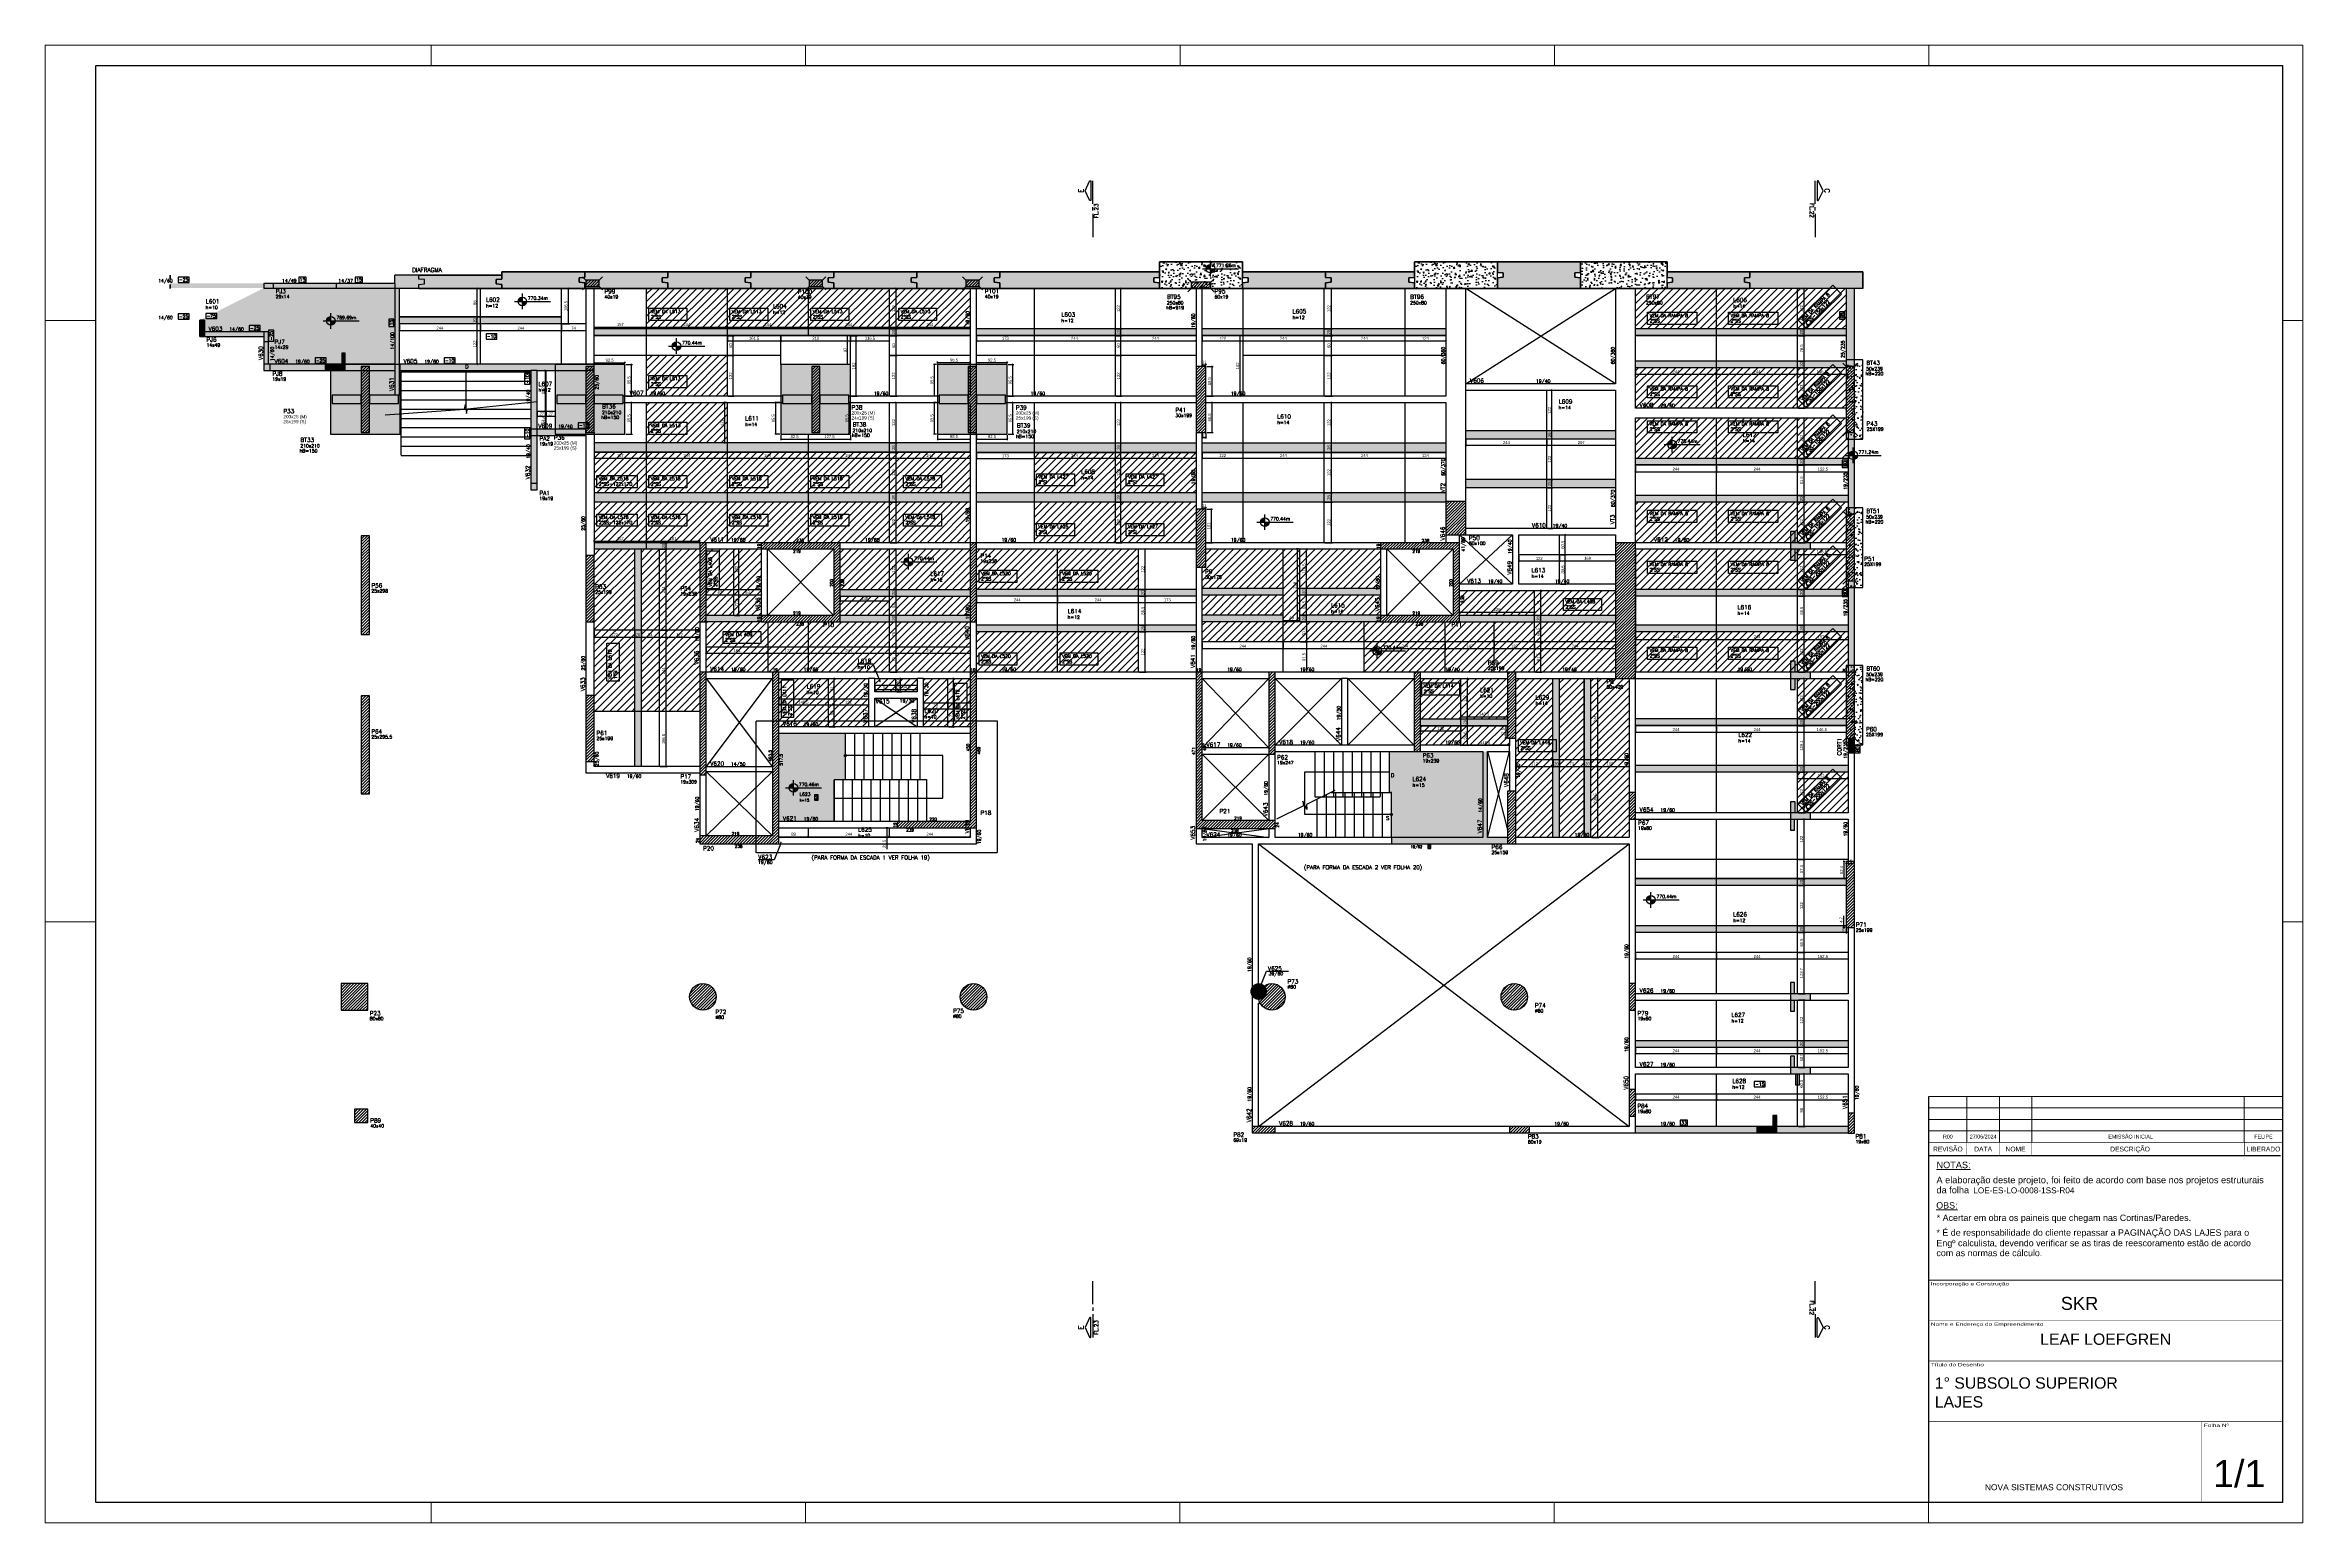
# Model space of a CAD drawing. Extents: x 1860 to 8661, y -614 to 3837.
import ezdxf
from ezdxf import colors
from ezdxf.entities.mleader import LeaderData, LeaderLine
from ezdxf.enums import TextEntityAlignment as Align
from ezdxf.math import Vec2, Vec3

# ---------------------------------------------------------------- set-up
doc = ezdxf.new("R2010")
doc.units = 0
doc.linetypes.add('DASHED', pattern=[0.75, 0.5, -0.25])
for name, color, linetype, lineweight in [('CARIMBO', 255, 'Continuous', 9), ('FOLHA', 255, 'Continuous', 5), ('Folhas', 255, 'Continuous', 9), ('Hachura', 251, 'Continuous', 9)]:
    doc.layers.add(name, color=color, linetype=linetype, lineweight=lineweight)
for name, color, linetype in [('COTA', 241, 'Continuous'), ('F-AUX', 2, 'Continuous'), ('F-AUX-RED', 1, 'Continuous'), ('F-BLOCOS', 3, 'Continuous'), ('F-BLOCOS-DIM', 2, 'Continuous'), ('F-BLOCOS-HACH', 1, 'Continuous'), ('F-BLOCOS-NOME', 3, 'Continuous'), ('F-CORTE', 4, 'Continuous'), ('F-CORTE-INDICAÇÃO', 4, 'Continuous'), ('F-COTAS', 106, 'Continuous'), ('F-DESNIVEL-1', 254, 'Continuous'), ('F-DESNIVEL-7', 40, 'Continuous'), ('F-ESC-PROJ', 1, 'Continuous'), ('F-ESCADAS', 2, 'Continuous'), ('F-LAJES', 3, 'Continuous'), ('F-LAJES-DIM', 2, 'Continuous'), ('F-LAJES-NOME', 4, 'Continuous'), ('F-LEADER', 1, 'Continuous'), ('F-NÍVEL-PLANTA', 2, 'Continuous'), ('F-PILARES-DIM', 172, 'Continuous'), ('F-PILARES-HACH', 174, 'Continuous'), ('F-PILARES-M', 170, 'Continuous'), ('F-PILARES-N', 170, 'Continuous'), ('F-PILARES-NASCE', 4, 'Continuous'), ('F-PILARES-NOME', 170, 'Continuous'), ('F-PILARES-S', 170, 'Continuous'), ('F-PILARES-V', 170, 'Continuous'), ('F-SOLIDO-CORTE', 71, 'Continuous'), ('F-SOLIDO-EST', 252, 'Continuous'), ('F-TEXTO', 6, 'Continuous'), ('F-TEXTO-YELLOW', 2, 'Continuous'), ('F-VIGAS', 3, 'Continuous'), ('F-VIGAS-DIM', 2, 'Continuous'), ('F-VIGAS-NOME', 4, 'Continuous'), ('F-VÃO', 1, 'Continuous'), ('Painéis', 200, 'Continuous')]:
    doc.layers.add(name, color=color, linetype=linetype)
for name, color, linetype, true_color in [('F-DESNIVEL-2', 7, 'Continuous', 0xffd1e8), ('F-DESNIVEL-3', 7, 'Continuous', 0xd5c7ff), ('F-DESNIVEL-4', 7, 'Continuous', 0xc3f1b6), ('F-DESNIVEL-5', 7, 'Continuous', 0xadd6ff), ('F-DESNIVEL-6', 7, 'Continuous', 0xffdebd)]:
    doc.layers.add(name, color=color, linetype=linetype, true_color=true_color)
doc.styles.add('5385-ARQ-PB-BAS-PLA-TER-TORRE-A-106-TXT$0$R60-75', font='romans.shx', dxfattribs={"height": 0.1125})
doc.styles.add('ARIAL', font='arial.ttf')
doc.styles.add('COTA TECNICA-50', font='techl___.ttf', dxfattribs={"height": 9})
doc.styles.add('CP-TEXTO', font='romans.shx')
doc.styles.add('MCP', font='romans.shx')
doc.styles.add('ROMANS', font='romans.shx')
doc.styles.get("Standard").update_dxf_attribs({"font": 'arial.ttf'})
doc.styles.add('Tecnologia', font='')
doc.styles.add('VERDANA', font='verdana.ttf', dxfattribs={"oblique": 15})
doc.styles.get('Tecnologia').set_extended_font_data('Forgotten Futurist')
doc.dimstyles.new('COTA PAINEL-50', dxfattribs={"dimtxt": 9, "dimasz": 3, "dimexe": 3, "dimexo": 3, "dimgap": 3, "dimtad": 1, "dimdec": 1, "dimzin": 12, "dimdsep": 46, "dimtxsty": 'COTA TECNICA-50', "dimblk1": 'OBLIQUE', "dimblk2": 'OBLIQUE', "dimsah": 1, "dimcen": 0.9, "dimclrd": 4, "dimclre": 4, "dimclrt": 240, "dimadec": 1, "dimazin": 3, "dimtfac": 1, "dimtdec": 1, "dimtmove": 0, "dimatfit": 3, "dimfxl": 1, "dimtolj": 1, "dimtzin": 12, "dimarcsym": 0})
pattern_1 = [(50, (4050.863, 1455.262), (35.863, -3.1376), [3.75, -41.25]), (355, (4050.863, 1455.262), (-6.93757, 37.6096), [3, -33]), (100.4514, (4053.85, 1455), (28.92544, 34.472), [3.187, -35.0571]), (46.1842, (4050.863, 1465.26), (53.36207, -8.27596), [5.625, -61.875]), (96.6356, (4055.31, 1464.57), (46.7331, 48.7059), [4.7805, -52.5857]), (351.1842, (4050.86, 1465.26), (46.7331, 48.7059), [4.5, -49.5]), (21, (4055.863, 1462.762), (29.84535, -20.13094), [3.75, -41.25]), (326, (4055.863, 1462.762), (12.16577, 36.2575), [3, -33]), (71.4514, (4058.35, 1461.085), (42.01112, 16.12656), [3.187, -35.0571]), (37.5, (4050.863, 1455.262), (0.607993, 16.644693), [0, -32.6, 0, -33.5, 0, -33.125]), (7.5, (4050.863, 1455.262), (13.15348, 19.72059), [0, -19.1, 0, -31.85, 0, -12.625]), (327.5, (4039.713, 1455.262), (26.69112, -1.127744), [0, -12.5, 0, -39, 0, -51.75]), (317.5, (4034.713, 1455.262), (29.15931, 5.00525), [0, -16.25, 0, -25.9, 0, -36.75])]
pattern_2 = [(45, (4050.8626, 11455.262), (-4.4194174, 4.4194174), [])]
pattern_3 = [(45, (435.387, 82.53), (-11.22532, 11.22532), [])]

# ---------------------------------------------------------------- blocks, each defined once
blk = doc.blocks.new('Carimbo Laje')
at = {"layer": 'CARIMBO', "color": 30}
for points, const_width in [([(124981.9, 144853.7), (123684.7, 144853.7), (123684.7, 144038.4)], 4.45), ([(123684.7, 144705.5), (124981.9, 144705.5)], 1.48), ([(123684.7, 144557.3), (124981.9, 144557.3)], 1.48), ([(123684.7, 144334.9), (124981.9, 144334.9)], 1.48), ([(124685.4, 144038.4), (124685.4, 144334.9)], 1.48), ([(123684.7, 144038.4), (124981.9, 144038.4)], 1.48)]:
    blk.add_lwpolyline(points, dxfattribs=dict(at, const_width=const_width))
at = {"color": 0, "linetype": 'Continuous', "ltscale": 5, "style": 'ARIAL'}
blk.add_text('NOVA SISTEMAS CONSTRUTIVOS', height=22.118, dxfattribs=at).set_placement((123890.4, 144083.7))
at = {"color": 7, "style": 'ARIAL'}
blk.add_attdef('INCORPORAÇÃO_E_CONTRUÇÃO', text='', height=45.7, dxfattribs=at).set_placement((124364.7, 144777.9), align=Align.MIDDLE_CENTER)
blk.add_attdef('NOME_DA_OBRA', text='', height=41.5, dxfattribs=at).set_placement((124333.3, 144616.6), align=Align.CENTER)
for tag, p in [('PAVIMENTO', (123706.9, 144455.9)), ('TIPO_DE_PROJETO', (123706.9, 144386.8))]:
    blk.add_attdef(tag, p, '', height=41.5, dxfattribs=at)
at = {"color": 7, "style": 'ARIAL', "oblique": 10}
blk.add_attdef('FOLHA_Nº', text='', height=111.2, dxfattribs=at).set_placement((124832.8, 144149.1), align=Align.CENTER)
at = {"layer": 'CARIMBO', "color": 7, "style": 'VERDANA'}
blk.add_attdef('ENDEREÇO', text='', height=14.8, dxfattribs=at).set_placement((124333.3, 144572.1), align=Align.CENTER)
at = {"layer": 'Folhas', "style": 'Tecnologia', "width": 1.5}
for s, p in [('Incorporação e Construção', (123692.5, 144846.3)), ('Nome e Endereço do Empreendimento', (123692.5, 144698.1)), ('Título do Desenho', (123692.5, 144549.8)), ('Folha Nº', (124693.1, 144327.5))]:
    blk.add_text(s, height=11.86, dxfattribs=at).set_placement(p, align=Align.TOP_LEFT)
blk = doc.blocks.new('Revisão Carimbo')
at = {"color": 30}
for p, q in [((0, 155), (925, 155)), ((0, 125), (925, 125)), ((100, 35), (100, 155)), ((184.66, 35), (184.66, 155)), ((269.32, 35), (269.32, 155)), ((825, 35), (825, 155)), ((0, 95), (925, 95)), ((0, 65), (925, 65))]:
    blk.add_line(p, q, dxfattribs=at)
for points, const_width in [([(0, 0), (0, 155)], 3), ([(0, 0), (920, 0)], 3), ([(0, 35), (925, 35)], 1), ([(100, 35), (100, 0)], 1), ([(184.66, 35), (184.66, 0)], 1), ([(269.32, 35), (269.32, 0)], 1), ([(825, 35), (825, 0)], 1)]:
    blk.add_lwpolyline(points, dxfattribs=dict(at, const_width=const_width))
at = {"color": 7, "style": 'ARIAL'}
for s, p in [('REVISÃO', (50, 17.5)), ('DATA', (142.33, 17.5)), ('NOME', (226.99, 17.5)), ('DESCRIÇÃO', (526.27, 17.5)), ('LIBERADO', (875, 17.5))]:
    blk.add_text(s, height=12.5, dxfattribs=at).set_placement(p, align=Align.MIDDLE_CENTER)
at = {"layer": 'CARIMBO', "color": 7, "style": 'ARIAL'}
for tag, p in [('REVISÃO_03', (50, 140)), ('DATA', (142.33, 140)), ('NOME', (226.99, 140)), ('LIBERADO', (875, 140)), ('REVISÃO_02', (50, 110)), ('REVISÃO_01', (50, 80)), ('DATA', (142.33, 110)), ('DATA', (142.33, 80)), ('NOME', (226.99, 110)), ('NOME', (226.99, 80)), ('LIBERADO', (875, 110)), ('LIBERADO', (875, 80)), ('REVISÃO_00', (50, 50)), ('DATA', (142.33, 50)), ('NOME', (226.99, 50)), ('LIBERADO', (875, 50))]:
    blk.add_attdef(tag, text='', height=10, dxfattribs=at).set_placement(p, align=Align.MIDDLE_CENTER)
for p in [(279.32, 140), (279.32, 110), (279.32, 80), (279.32, 50)]:
    blk.add_attdef('DESCRIÇÃO', text='', height=10, dxfattribs=at).set_placement(p, align=Align.MIDDLE_LEFT)
blk = doc.blocks.new('*U177')
at = {"layer": 'F-LAJES-DIM', "color": 1}
blk.add_lwpolyline([(0, 0), (11, 0), (11, 16), (0, 16)], close=True, dxfattribs=at)
at = {"layer": 'F-LAJES-DIM', "style": 'MCP'}
blk.add_attdef('DIM', text='', height=10, dxfattribs=at).set_placement((5.5, 8), align=Align.MIDDLE_CENTER)
blk = doc.blocks.new('*U178')
at = {"layer": 'F-LAJES-DIM', "color": 1}
blk.add_lwpolyline([(0, 0), (11, 0), (11, 16), (0, 16)], close=True, dxfattribs=at)
at = {"layer": 'F-LAJES-DIM', "style": 'MCP'}
blk.add_attdef('DIM', text='', height=10, dxfattribs=at).set_placement((5.5, 8), align=Align.MIDDLE_CENTER)
blk = doc.blocks.new('Nível - Planta')
at = {"layer": 'F-NÍVEL-PLANTA'}
h = blk.add_hatch(color=71, dxfattribs=at)
h.paths.add_polyline_path([(0, 0), (0, 0.26, 0.414214), (-0.26, 0)])
h.paths.add_polyline_path([(0.26, 0), (0, 0), (0, -0.26, 0.414214)])
for p, q in [((-0.47, 0), (1.7, 0)), ((0, -0.47), (0, 0.47))]:
    blk.add_line(p, q, dxfattribs=at)
blk.add_circle((0, 0), 0.26, dxfattribs=at)
at = {"layer": 'F-TEXTO', "color": 3, "style": 'MCP'}
blk.add_attdef('NÍVEL', (0.33, 0.1), '', height=0.2, dxfattribs=at)
blk = doc.blocks.new('*U10')
at = {"layer": 'F-LAJES-DIM', "color": 1}
blk.add_lwpolyline([(0, 0), (33, 0), (33, 16), (0, 16)], close=True, dxfattribs=at)
at = {"layer": 'F-LAJES-DIM', "style": 'MCP'}
blk.add_attdef('DIM', text='', height=10, dxfattribs=at).set_placement((16.5, 8), align=Align.MIDDLE_CENTER)
blk = doc.blocks.new('*U8')
at = {"layer": 'F-VIGAS-DIM', "color": 1}
blk.add_lwpolyline([(0, 0), (33, 0), (33, 16), (0, 16)], close=True, dxfattribs=at)
at = {"layer": 'F-VIGAS-DIM', "style": 'MCP'}
blk.add_attdef('DIM', text='', height=10, dxfattribs=at).set_placement((16.5, 8), align=Align.MIDDLE_CENTER)
blk = doc.blocks.new('*U7')
at = {"layer": 'F-VIGAS-DIM', "color": 1}
blk.add_lwpolyline([(0, 0), (22, 0), (22, 16), (0, 16)], close=True, dxfattribs=at)
at = {"layer": 'F-VIGAS-DIM', "style": 'MCP'}
blk.add_attdef('DIM', text='', height=10, dxfattribs=at).set_placement((11, 8), align=Align.MIDDLE_CENTER)
blk = doc.blocks.new('*U79')
at = {"layer": 'F-CORTE-INDICAÇÃO'}
for p, q in [((70, 0), (0, 0)), ((80, 0), (90, 0)), ((100, 0), (170, 0))]:
    blk.add_line(p, q, dxfattribs=at)
blk.add_lwpolyline([(112, 6, -0.802585), (111.2, 9.8), (140, 23.3), (168.8, 9.8, -0.802585), (168, 6)], format="xyb", close=True, dxfattribs=at)
at = {"layer": 'F-CORTE-INDICAÇÃO', "style": 'ROMANS'}
blk.add_attdef('CORTE', text='', height=15, dxfattribs=at).set_placement((140, 35.8), align=Align.MIDDLE_CENTER)
at = {"layer": 'F-CORTE-INDICAÇÃO', "color": 2, "style": 'ROMANS'}
blk.add_attdef('FOLHA', text='', height=12, dxfattribs=at).set_placement((79.3, -10), align=Align.MIDDLE_CENTER)
blk = doc.blocks.new('*U73')
at = {"layer": 'F-CORTE-INDICAÇÃO'}
for p, q in [((-100, 0), (-170, 0)), ((-80, 0), (-90, 0)), ((-70, 0), (0, 0))]:
    blk.add_line(p, q, dxfattribs=at)
blk.add_lwpolyline([(-112, 6, 0.802585), (-111.2, 9.8), (-140, 23.3), (-168.8, 9.8, 0.802585), (-168, 6)], format="xyb", close=True, dxfattribs=at)
at = {"layer": 'F-CORTE-INDICAÇÃO', "style": 'ROMANS'}
blk.add_attdef('CORTE', text='', height=15, dxfattribs=at).set_placement((-140, 35.8), align=Align.MIDDLE_CENTER)
at = {"layer": 'F-CORTE-INDICAÇÃO', "color": 2, "style": 'ROMANS'}
blk.add_attdef('FOLHA', text='', height=12, dxfattribs=at).set_placement((-140, -10), align=Align.MIDDLE_CENTER)
blk = doc.blocks.new('*U78')
at = {"layer": 'F-CORTE-INDICAÇÃO'}
for p, q in [((70, 0), (0, 0)), ((80, 0), (90, 0)), ((100, 0), (170, 0))]:
    blk.add_line(p, q, dxfattribs=at)
blk.add_lwpolyline([(112, 6, -0.802585), (111.2, 9.8), (140, 23.3), (168.8, 9.8, -0.802585), (168, 6)], format="xyb", close=True, dxfattribs=at)
at = {"layer": 'F-CORTE-INDICAÇÃO', "style": 'ROMANS'}
blk.add_attdef('CORTE', text='', height=15, dxfattribs=at).set_placement((140, 35.8), align=Align.MIDDLE_CENTER)
at = {"layer": 'F-CORTE-INDICAÇÃO', "color": 2, "style": 'ROMANS'}
blk.add_attdef('FOLHA', text='', height=12, dxfattribs=at).set_placement((80.5, -10), align=Align.MIDDLE_CENTER)
blk = doc.blocks.new('_Dot')
at = {"color": 0, "linetype": 'ByBlock', "lineweight": -2}
blk.add_line((-0.5, 0), (-1, 0), dxfattribs=at)
at = {"color": 0, "linetype": 'ByBlock', "const_width": 0.5}
blk.add_lwpolyline([(-0.25, 0, 1), (0.25, 0, 1)], format="xyb", close=True, dxfattribs=at)
blk = doc.blocks.new('A$C138A3C18')
at = {"layer": 'F-AUX'}
h = blk.add_hatch(color=1, dxfattribs=at)
edge = h.paths.add_edge_path()
edge.add_arc((-375, 89.1), 3, 0, 360)
at = {"layer": 'F-AUX', "color": 1}
blk.add_circle((-375, 89.1), 3, dxfattribs=at)
at = {"layer": 'F-AUX-RED'}
blk.add_lwpolyline([(-375, 89.1), (-635.4, 89), (-635.4, 217), (-381, 217)], dxfattribs=at)
blk.add_solid([(-393, 215), (-381, 217), (-393, 219)], dxfattribs=at)
at = {"layer": 'F-ESC-PROJ', "linetype": 'DASHED', "ltscale": 0.25}
for points in [[(-584.9, 141.5), (-409, 141.5)], [(-577.2, 145.3), (-577.2, 141.5)], [(-549, 155.5), (-549, 141.5)], [(-521, 155.5), (-521, 141.5)], [(-493, 155.5), (-493, 141.5)], [(-465, 155.5), (-465, 141.5)], [(-437, 155.5), (-437, 141.5)], [(-409, 155.5), (-409, 141.5)]]:
    blk.add_lwpolyline(points, dxfattribs=at)
at = {"layer": 'F-ESCADAS', "linetype": 'Continuous'}
for points in [[(-605, 278.5), (-605, 141.5)], [(-577, 278.5), (-577, 145.4)], [(-549, 278.5), (-549, 155.5)], [(-521, 278.5), (-521, 155.5)], [(-493, 278.5), (-493, 155.5)], [(-465, 278.5), (-465, 155.5)], [(-437, 278.5), (-437, 155.5)], [(-409, 278.5), (-409, 155.5)], [(-605, 141.5), (-584.9, 141.5)], [(-571, 148.3), (-571, 19)], [(-556.4, 155.5), (-375, 155.5)], [(-543, 155.5), (-543, 19)], [(-515, 155.5), (-515, 19)], [(-487, 155.5), (-487, 19)], [(-459, 155.5), (-459, 19)], [(-431, 155.5), (-431, 19)], [(-403, 155.5), (-403, 19)], [(-599, 134.6), (-599, 19)]]:
    blk.add_lwpolyline(points, dxfattribs=at)
at = {"layer": 'F-LEADER'}
blk.add_lwpolyline([(-545.4, 160.9), (-630.9, 118.9), (-629.3, 104.3), (-641.5, 129), (-639.9, 114.4), (-721.3, 74.2)], dxfattribs=at)
at = {"layer": 'F-TEXTO-YELLOW', "char_height": 11.2, "width": 61.38, "attachment_point": 9, "style": '5385-ARQ-PB-BAS-PLA-TER-TORRE-A-106-TXT$0$R60-75'}
for s, insert in [('D', (-366.5, 201.4)), ('S', (-381.3, 72.4))]:
    blk.add_mtext(s, dxfattribs=dict(at, insert=insert))
blk = doc.blocks.new('_Oblique')
at = {"color": 0, "linetype": 'ByBlock', "lineweight": -2}
blk.add_line((-0.5, -0.5), (0.5, 0.5), dxfattribs=at)
blk = doc.blocks.new('*D747')
at = {"layer": 'COTA', "color": 4, "lineweight": -2, "transparency": 16777216}
blk.add_line((6124.9, 1728.8), (6271.4, 1728.8), dxfattribs=at)
at = {"layer": 'Defpoints', "color": 0, "transparency": 16777216}
for p in [(6124.9, 1728.8), (6271.4, 1728.8), (6271.4, 1728.8)]:
    blk.add_point(p, dxfattribs=at)
at = {"layer": 'COTA', "color": 4, "lineweight": -2, "transparency": 16777216, "xscale": 3, "yscale": 3, "zscale": 3, "rotation": 180}
blk.add_blockref('_Oblique', (6124.9, 1728.8), dxfattribs=at)
at = {"layer": 'COTA', "color": 4, "lineweight": -2, "transparency": 16777216, "xscale": 3, "yscale": 3, "zscale": 3}
blk.add_blockref('_Oblique', (6271.4, 1728.8), dxfattribs=at)
at = {"layer": 'COTA', "color": 240, "transparency": 16777216, "insert": (6198.1, 1736.4), "char_height": 9, "attachment_point": 5, "style": 'COTA TECNICA-50'}
blk.add_mtext('\\A1;146.5', dxfattribs=at)
blk = doc.blocks.new('*D748')
at = {"layer": 'COTA', "color": 4, "lineweight": -2, "transparency": 16777216}
for p, q in [((6262.4, 1787.3), (6257.1, 1787.3)), ((6260.1, 1787.3), (6260.1, 1749.8)), ((6262.4, 1749.8), (6257.1, 1749.8))]:
    blk.add_line(p, q, dxfattribs=at)
at = {"layer": 'Defpoints', "color": 0, "transparency": 16777216}
for p in [(6265.4, 1787.3), (6260.1, 1749.8), (6265.4, 1749.8)]:
    blk.add_point(p, dxfattribs=at)
at = {"layer": 'COTA', "color": 4, "lineweight": -2, "transparency": 16777216, "xscale": 3, "yscale": 3, "zscale": 3}
for p, rotation in [((6260.1, 1787.3), 90), ((6260.1, 1749.8), 270)]:
    blk.add_blockref('_Oblique', p, dxfattribs=dict(at, rotation=rotation))
at = {"layer": 'COTA', "color": 240, "transparency": 16777216, "insert": (6252.4, 1768.5), "char_height": 9, "attachment_point": 5, "rotation": 90, "style": 'COTA TECNICA-50'}
blk.add_mtext('\\A1;37.5', dxfattribs=at)
blk = doc.blocks.new('*D757')
at = {"layer": 'COTA', "color": 4, "lineweight": -2, "transparency": 16777216}
for p, q in [((5641.9, 2120.8), (5662.8, 2120.8)), ((5659.8, 2100.8), (5659.8, 2120.8)), ((5641.9, 2100.8), (5662.8, 2100.8))]:
    blk.add_line(p, q, dxfattribs=at)
at = {"layer": 'Defpoints', "color": 0, "transparency": 16777216}
for p in [(5638.9, 2120.8), (5659.8, 2120.8), (5638.9, 2100.8)]:
    blk.add_point(p, dxfattribs=at)
at = {"layer": 'COTA', "color": 4, "lineweight": -2, "transparency": 16777216, "xscale": 3, "yscale": 3, "zscale": 3}
for p, rotation in [((5659.8, 2120.8), 90), ((5659.8, 2100.8), 270)]:
    blk.add_blockref('_Oblique', p, dxfattribs=dict(at, rotation=rotation))
at = {"layer": 'COTA', "color": 240, "transparency": 16777216, "insert": (5652.2, 2110.8), "char_height": 9, "attachment_point": 5, "rotation": 90, "style": 'COTA TECNICA-50'}
blk.add_mtext('\\A1;20', dxfattribs=at)
blk = doc.blocks.new('*D758')
at = {"layer": 'COTA', "color": 4, "lineweight": -2, "transparency": 16777216}
for p, q in [((5641.9, 2181.3), (5662.8, 2181.3)), ((5659.8, 2120.8), (5659.8, 2181.3)), ((5641.9, 2120.8), (5662.8, 2120.8))]:
    blk.add_line(p, q, dxfattribs=at)
at = {"layer": 'Defpoints', "color": 0, "transparency": 16777216}
for p in [(5638.9, 2181.3), (5659.8, 2181.3), (5638.9, 2120.8)]:
    blk.add_point(p, dxfattribs=at)
at = {"layer": 'COTA', "color": 4, "lineweight": -2, "transparency": 16777216, "xscale": 3, "yscale": 3, "zscale": 3}
for p, rotation in [((5659.8, 2181.3), 90), ((5659.8, 2120.8), 270)]:
    blk.add_blockref('_Oblique', p, dxfattribs=dict(at, rotation=rotation))
at = {"layer": 'COTA', "color": 240, "transparency": 16777216, "insert": (5652.2, 2151), "char_height": 9, "attachment_point": 5, "rotation": 90, "style": 'COTA TECNICA-50'}
blk.add_mtext('\\A1;60.5', dxfattribs=at)
blk = doc.blocks.new('*D759')
at = {"layer": 'COTA', "color": 4, "lineweight": -2, "transparency": 16777216}
for p, q in [((5641.9, 2201.3), (5662.8, 2201.3)), ((5641.9, 2181.3), (5662.8, 2181.3)), ((5659.8, 2181.3), (5659.8, 2201.3))]:
    blk.add_line(p, q, dxfattribs=at)
at = {"layer": 'Defpoints', "color": 0, "transparency": 16777216}
for p in [(5638.9, 2201.3), (5638.9, 2181.3), (5659.8, 2201.3)]:
    blk.add_point(p, dxfattribs=at)
at = {"layer": 'COTA', "color": 4, "lineweight": -2, "transparency": 16777216, "xscale": 3, "yscale": 3, "zscale": 3}
for p, rotation in [((5659.8, 2201.3), 90), ((5659.8, 2181.3), 270)]:
    blk.add_blockref('_Oblique', p, dxfattribs=dict(at, rotation=rotation))
at = {"layer": 'COTA', "color": 240, "transparency": 16777216, "insert": (5652.2, 2191.3), "char_height": 9, "attachment_point": 5, "rotation": 90, "style": 'COTA TECNICA-50'}
blk.add_mtext('\\A1;20', dxfattribs=at)
blk = doc.blocks.new('*D760')
at = {"layer": 'COTA', "color": 4, "lineweight": -2, "transparency": 16777216}
for p, q in [((5641.9, 2319.8), (5662.8, 2319.8)), ((5659.8, 2201.3), (5659.8, 2319.8)), ((5641.9, 2201.3), (5662.8, 2201.3))]:
    blk.add_line(p, q, dxfattribs=at)
at = {"layer": 'Defpoints', "color": 0, "transparency": 16777216}
for p in [(5638.9, 2319.8), (5659.8, 2319.8), (5638.9, 2201.3)]:
    blk.add_point(p, dxfattribs=at)
at = {"layer": 'COTA', "color": 4, "lineweight": -2, "transparency": 16777216, "xscale": 3, "yscale": 3, "zscale": 3}
for p, rotation in [((5659.8, 2319.8), 90), ((5659.8, 2201.3), 270)]:
    blk.add_blockref('_Oblique', p, dxfattribs=dict(at, rotation=rotation))
at = {"layer": 'COTA', "color": 240, "transparency": 16777216, "insert": (5652.1, 2260.5), "char_height": 9, "attachment_point": 5, "rotation": 90, "style": 'COTA TECNICA-50'}
blk.add_mtext('\\A1;118.5', dxfattribs=at)
blk = doc.blocks.new('*D761')
at = {"layer": 'COTA', "color": 4, "lineweight": -2, "transparency": 16777216}
for p, q in [((5589.9, 2103.8), (5589.9, 2107.7)), ((5589.9, 2104.7), (5638.9, 2104.7)), ((5638.9, 2103.8), (5638.9, 2107.7))]:
    blk.add_line(p, q, dxfattribs=at)
at = {"layer": 'Defpoints', "color": 0, "transparency": 16777216}
for p in [(5589.9, 2100.8), (5638.9, 2104.7), (5638.9, 2100.8)]:
    blk.add_point(p, dxfattribs=at)
at = {"layer": 'COTA', "color": 4, "lineweight": -2, "transparency": 16777216, "xscale": 3, "yscale": 3, "zscale": 3, "rotation": 180}
blk.add_blockref('_Oblique', (5589.9, 2104.7), dxfattribs=at)
at = {"layer": 'COTA', "color": 4, "lineweight": -2, "transparency": 16777216, "xscale": 3, "yscale": 3, "zscale": 3}
blk.add_blockref('_Oblique', (5638.9, 2104.7), dxfattribs=at)
at = {"layer": 'COTA', "color": 240, "transparency": 16777216, "insert": (5614.4, 2112.3), "char_height": 9, "attachment_point": 5, "style": 'COTA TECNICA-50'}
blk.add_mtext('\\A1;49', dxfattribs=at)
blk = doc.blocks.new('*D762')
at = {"layer": 'COTA', "color": 4, "lineweight": -2, "transparency": 16777216}
for p, q in [((5635.9, 2319.8), (5629.2, 2319.8)), ((5632.2, 2100.8), (5632.2, 2319.8)), ((5635.9, 2100.8), (5629.2, 2100.8))]:
    blk.add_line(p, q, dxfattribs=at)
at = {"layer": 'Defpoints', "color": 0, "transparency": 16777216}
for p in [(5632.2, 2319.8), (5638.9, 2319.8), (5638.9, 2100.8)]:
    blk.add_point(p, dxfattribs=at)
at = {"layer": 'COTA', "color": 4, "lineweight": -2, "transparency": 16777216, "xscale": 3, "yscale": 3, "zscale": 3}
for p, rotation in [((5632.2, 2319.8), 90), ((5632.2, 2100.8), 270)]:
    blk.add_blockref('_Oblique', p, dxfattribs=dict(at, rotation=rotation))
at = {"layer": 'COTA', "color": 240, "transparency": 16777216, "insert": (5624.6, 2210.3), "char_height": 9, "attachment_point": 5, "rotation": 90, "style": 'COTA TECNICA-50'}
blk.add_mtext('\\A1;219', dxfattribs=at)
blk = doc.blocks.new('*D763')
at = {"layer": 'COTA', "color": 4, "lineweight": -2, "transparency": 16777216}
for p, q in [((3850.9, 2021.8), (3850.9, 2003)), ((3850.9, 2006), (4036.9, 2006)), ((4036.9, 2021.8), (4036.9, 2003))]:
    blk.add_line(p, q, dxfattribs=at)
at = {"layer": 'Defpoints', "color": 0, "transparency": 16777216}
for p in [(3850.9, 2024.8), (4036.9, 2024.8), (4036.9, 2006)]:
    blk.add_point(p, dxfattribs=at)
at = {"layer": 'COTA', "color": 4, "lineweight": -2, "transparency": 16777216, "xscale": 3, "yscale": 3, "zscale": 3, "rotation": 180}
blk.add_blockref('_Oblique', (3850.9, 2006), dxfattribs=at)
at = {"layer": 'COTA', "color": 4, "lineweight": -2, "transparency": 16777216, "xscale": 3, "yscale": 3, "zscale": 3}
blk.add_blockref('_Oblique', (4036.9, 2006), dxfattribs=at)
at = {"layer": 'COTA', "color": 240, "transparency": 16777216, "insert": (3943.9, 2013.6), "char_height": 9, "attachment_point": 5, "style": 'COTA TECNICA-50'}
blk.add_mtext('\\A1;186', dxfattribs=at)
blk = doc.blocks.new('*D764')
at = {"layer": 'COTA', "color": 4, "lineweight": -2, "transparency": 16777216}
for p, q in [((4036.9, 2036.8), (4036.9, 2003)), ((4036.9, 2006), (4158.9, 2006)), ((4158.9, 2021.8), (4158.9, 2003))]:
    blk.add_line(p, q, dxfattribs=at)
at = {"layer": 'Defpoints', "color": 0, "transparency": 16777216}
for p in [(4036.9, 2039.8), (4158.9, 2024.8), (4158.9, 2006)]:
    blk.add_point(p, dxfattribs=at)
at = {"layer": 'COTA', "color": 4, "lineweight": -2, "transparency": 16777216, "xscale": 3, "yscale": 3, "zscale": 3, "rotation": 180}
blk.add_blockref('_Oblique', (4036.9, 2006), dxfattribs=at)
at = {"layer": 'COTA', "color": 4, "lineweight": -2, "transparency": 16777216, "xscale": 3, "yscale": 3, "zscale": 3}
blk.add_blockref('_Oblique', (4158.9, 2006), dxfattribs=at)
at = {"layer": 'COTA', "color": 240, "transparency": 16777216, "insert": (4097.9, 2013.5), "char_height": 9, "attachment_point": 5, "style": 'COTA TECNICA-50'}
blk.add_mtext('\\A1;122', dxfattribs=at)
blk = doc.blocks.new('*D765')
at = {"layer": 'COTA', "color": 4, "lineweight": -2, "transparency": 16777216}
for p, q in [((4158.9, 2021.8), (4158.9, 2003)), ((4158.9, 2006), (4402.9, 2006)), ((4402.9, 2021.8), (4402.9, 2003))]:
    blk.add_line(p, q, dxfattribs=at)
at = {"layer": 'Defpoints', "color": 0, "transparency": 16777216}
for p in [(4158.9, 2024.8), (4402.9, 2024.8), (4402.9, 2006)]:
    blk.add_point(p, dxfattribs=at)
at = {"layer": 'COTA', "color": 4, "lineweight": -2, "transparency": 16777216, "xscale": 3, "yscale": 3, "zscale": 3, "rotation": 180}
blk.add_blockref('_Oblique', (4158.9, 2006), dxfattribs=at)
at = {"layer": 'COTA', "color": 4, "lineweight": -2, "transparency": 16777216, "xscale": 3, "yscale": 3, "zscale": 3}
blk.add_blockref('_Oblique', (4402.9, 2006), dxfattribs=at)
at = {"layer": 'COTA', "color": 240, "transparency": 16777216, "insert": (4280.9, 2013.5), "char_height": 9, "attachment_point": 5, "style": 'COTA TECNICA-50'}
blk.add_mtext('\\A1;244', dxfattribs=at)
blk = doc.blocks.new('*D766')
at = {"layer": 'COTA', "color": 4, "lineweight": -2, "transparency": 16777216}
for p, q in [((4402.9, 2021.8), (4402.9, 2003)), ((4402.9, 2006), (4646.9, 2006)), ((4646.9, 2021.8), (4646.9, 2003))]:
    blk.add_line(p, q, dxfattribs=at)
at = {"layer": 'Defpoints', "color": 0, "transparency": 16777216}
for p in [(4402.9, 2024.8), (4646.9, 2024.8), (4646.9, 2006)]:
    blk.add_point(p, dxfattribs=at)
at = {"layer": 'COTA', "color": 4, "lineweight": -2, "transparency": 16777216, "xscale": 3, "yscale": 3, "zscale": 3, "rotation": 180}
blk.add_blockref('_Oblique', (4402.9, 2006), dxfattribs=at)
at = {"layer": 'COTA', "color": 4, "lineweight": -2, "transparency": 16777216, "xscale": 3, "yscale": 3, "zscale": 3}
blk.add_blockref('_Oblique', (4646.9, 2006), dxfattribs=at)
at = {"layer": 'COTA', "color": 240, "transparency": 16777216, "insert": (4524.9, 2013.5), "char_height": 9, "attachment_point": 5, "style": 'COTA TECNICA-50'}
blk.add_mtext('\\A1;244', dxfattribs=at)
blk = doc.blocks.new('*D767')
at = {"layer": 'COTA', "color": 4, "lineweight": -2, "transparency": 16777216}
for p, q in [((4405.9, 2024.8), (4426.5, 2024.8)), ((4423.5, 1948.8), (4423.5, 2024.8)), ((4405.9, 1948.8), (4426.5, 1948.8))]:
    blk.add_line(p, q, dxfattribs=at)
at = {"layer": 'Defpoints', "color": 0, "transparency": 16777216}
for p in [(4402.9, 2024.8), (4423.5, 2024.8), (4402.9, 1948.8)]:
    blk.add_point(p, dxfattribs=at)
at = {"layer": 'COTA', "color": 4, "lineweight": -2, "transparency": 16777216, "xscale": 3, "yscale": 3, "zscale": 3}
for p, rotation in [((4423.5, 2024.8), 90), ((4423.5, 1948.8), 270)]:
    blk.add_blockref('_Oblique', p, dxfattribs=dict(at, rotation=rotation))
at = {"layer": 'COTA', "color": 240, "transparency": 16777216, "insert": (4415.9, 1986.8), "char_height": 9, "attachment_point": 5, "rotation": 90, "style": 'COTA TECNICA-50'}
blk.add_mtext('\\A1;76', dxfattribs=at)
blk = doc.blocks.new('*D768')
at = {"layer": 'COTA', "color": 4, "lineweight": -2, "transparency": 16777216}
for p, q in [((4405.9, 2100.8), (4426.5, 2100.8)), ((4423.5, 2024.8), (4423.5, 2100.8)), ((4405.9, 2024.8), (4426.5, 2024.8))]:
    blk.add_line(p, q, dxfattribs=at)
at = {"layer": 'Defpoints', "color": 0, "transparency": 16777216}
for p in [(4402.9, 2100.8), (4423.5, 2100.8), (4402.9, 2024.8)]:
    blk.add_point(p, dxfattribs=at)
at = {"layer": 'COTA', "color": 4, "lineweight": -2, "transparency": 16777216, "xscale": 3, "yscale": 3, "zscale": 3}
for p, rotation in [((4423.5, 2100.8), 90), ((4423.5, 2024.8), 270)]:
    blk.add_blockref('_Oblique', p, dxfattribs=dict(at, rotation=rotation))
at = {"layer": 'COTA', "color": 240, "transparency": 16777216, "insert": (4415.9, 2062.8), "char_height": 9, "attachment_point": 5, "rotation": 90, "style": 'COTA TECNICA-50'}
blk.add_mtext('\\A1;76', dxfattribs=at)
blk = doc.blocks.new('*D769')
at = {"layer": 'COTA', "color": 4, "lineweight": -2, "transparency": 16777216}
for p, q in [((4405.9, 2120.8), (4426.5, 2120.8)), ((4423.5, 2100.8), (4423.5, 2120.8)), ((4405.9, 2100.8), (4426.5, 2100.8))]:
    blk.add_line(p, q, dxfattribs=at)
at = {"layer": 'Defpoints', "color": 0, "transparency": 16777216}
for p in [(4402.9, 2120.8), (4423.5, 2120.8), (4402.9, 2100.8)]:
    blk.add_point(p, dxfattribs=at)
at = {"layer": 'COTA', "color": 4, "lineweight": -2, "transparency": 16777216, "xscale": 3, "yscale": 3, "zscale": 3}
for p, rotation in [((4423.5, 2120.8), 90), ((4423.5, 2100.8), 270)]:
    blk.add_blockref('_Oblique', p, dxfattribs=dict(at, rotation=rotation))
at = {"layer": 'COTA', "color": 240, "transparency": 16777216, "insert": (4415.9, 2110.8), "char_height": 9, "attachment_point": 5, "rotation": 90, "style": 'COTA TECNICA-50'}
blk.add_mtext('\\A1;20', dxfattribs=at)
blk = doc.blocks.new('*D770')
at = {"layer": 'COTA', "color": 4, "lineweight": -2, "transparency": 16777216}
for p, q in [((4405.9, 2177.8), (4426.5, 2177.8)), ((4423.5, 2120.8), (4423.5, 2177.8)), ((4405.9, 2120.8), (4426.5, 2120.8))]:
    blk.add_line(p, q, dxfattribs=at)
at = {"layer": 'Defpoints', "color": 0, "transparency": 16777216}
for p in [(4402.9, 2177.8), (4423.5, 2177.8), (4402.9, 2120.8)]:
    blk.add_point(p, dxfattribs=at)
at = {"layer": 'COTA', "color": 4, "lineweight": -2, "transparency": 16777216, "xscale": 3, "yscale": 3, "zscale": 3}
for p, rotation in [((4423.5, 2177.8), 90), ((4423.5, 2120.8), 270)]:
    blk.add_blockref('_Oblique', p, dxfattribs=dict(at, rotation=rotation))
at = {"layer": 'COTA', "color": 240, "transparency": 16777216, "insert": (4415.9, 2149.3), "char_height": 9, "attachment_point": 5, "rotation": 90, "style": 'COTA TECNICA-50'}
blk.add_mtext('\\A1;57', dxfattribs=at)
blk = doc.blocks.new('*D771')
at = {"layer": 'COTA', "color": 4, "lineweight": -2, "transparency": 16777216}
for p, q in [((4405.9, 2197.8), (4426.5, 2197.8)), ((4405.9, 2177.8), (4426.5, 2177.8)), ((4423.5, 2177.8), (4423.5, 2197.8))]:
    blk.add_line(p, q, dxfattribs=at)
at = {"layer": 'Defpoints', "color": 0, "transparency": 16777216}
for p in [(4402.9, 2197.8), (4402.9, 2177.8), (4423.5, 2197.8)]:
    blk.add_point(p, dxfattribs=at)
at = {"layer": 'COTA', "color": 4, "lineweight": -2, "transparency": 16777216, "xscale": 3, "yscale": 3, "zscale": 3}
for p, rotation in [((4423.5, 2197.8), 90), ((4423.5, 2177.8), 270)]:
    blk.add_blockref('_Oblique', p, dxfattribs=dict(at, rotation=rotation))
at = {"layer": 'COTA', "color": 240, "transparency": 16777216, "insert": (4415.9, 2187.8), "char_height": 9, "attachment_point": 5, "rotation": 90, "style": 'COTA TECNICA-50'}
blk.add_mtext('\\A1;20', dxfattribs=at)
blk = doc.blocks.new('*D772')
at = {"layer": 'COTA', "color": 4, "lineweight": -2, "transparency": 16777216}
for p, q in [((4405.9, 2319.8), (4426.5, 2319.8)), ((4423.5, 2197.8), (4423.5, 2319.8)), ((4405.9, 2197.8), (4426.5, 2197.8))]:
    blk.add_line(p, q, dxfattribs=at)
at = {"layer": 'Defpoints', "color": 0, "transparency": 16777216}
for p in [(4402.9, 2319.8), (4423.5, 2319.8), (4402.9, 2197.8)]:
    blk.add_point(p, dxfattribs=at)
at = {"layer": 'COTA', "color": 4, "lineweight": -2, "transparency": 16777216, "xscale": 3, "yscale": 3, "zscale": 3}
for p, rotation in [((4423.5, 2319.8), 90), ((4423.5, 2197.8), 270)]:
    blk.add_blockref('_Oblique', p, dxfattribs=dict(at, rotation=rotation))
at = {"layer": 'COTA', "color": 240, "transparency": 16777216, "insert": (4415.9, 2258.8), "char_height": 9, "attachment_point": 5, "rotation": 90, "style": 'COTA TECNICA-50'}
blk.add_mtext('\\A1;122', dxfattribs=at)
blk = doc.blocks.new('*D773')
at = {"layer": 'COTA', "color": 4, "lineweight": -2, "transparency": 16777216}
for p, q in [((4254.9, 2174.8), (4254.9, 2160.2)), ((4254.9, 2163.2), (4402.9, 2163.2)), ((4402.9, 2174.8), (4402.9, 2160.2))]:
    blk.add_line(p, q, dxfattribs=at)
at = {"layer": 'Defpoints', "color": 0, "transparency": 16777216}
for p in [(4254.9, 2177.8), (4402.9, 2177.8), (4402.9, 2163.2)]:
    blk.add_point(p, dxfattribs=at)
at = {"layer": 'COTA', "color": 4, "lineweight": -2, "transparency": 16777216, "xscale": 3, "yscale": 3, "zscale": 3, "rotation": 180}
blk.add_blockref('_Oblique', (4254.9, 2163.2), dxfattribs=at)
at = {"layer": 'COTA', "color": 4, "lineweight": -2, "transparency": 16777216, "xscale": 3, "yscale": 3, "zscale": 3}
blk.add_blockref('_Oblique', (4402.9, 2163.2), dxfattribs=at)
at = {"layer": 'COTA', "color": 240, "transparency": 16777216, "insert": (4328.9, 2170.8), "char_height": 9, "attachment_point": 5, "style": 'COTA TECNICA-50'}
blk.add_mtext('\\A1;148', dxfattribs=at)
blk = doc.blocks.new('*D774')
at = {"layer": 'COTA', "color": 4, "lineweight": -2, "transparency": 16777216}
for p, q in [((3850.9, 2194.8), (3850.9, 2179)), ((3850.9, 2182), (3933.9, 2182)), ((3933.9, 2194.8), (3933.9, 2179))]:
    blk.add_line(p, q, dxfattribs=at)
at = {"layer": 'Defpoints', "color": 0, "transparency": 16777216}
for p in [(3850.9, 2197.8), (3933.9, 2197.8), (3933.9, 2182)]:
    blk.add_point(p, dxfattribs=at)
at = {"layer": 'COTA', "color": 4, "lineweight": -2, "transparency": 16777216, "xscale": 3, "yscale": 3, "zscale": 3, "rotation": 180}
blk.add_blockref('_Oblique', (3850.9, 2182), dxfattribs=at)
at = {"layer": 'COTA', "color": 4, "lineweight": -2, "transparency": 16777216, "xscale": 3, "yscale": 3, "zscale": 3}
blk.add_blockref('_Oblique', (3933.9, 2182), dxfattribs=at)
at = {"layer": 'COTA', "color": 240, "transparency": 16777216, "insert": (3892.4, 2189.7), "char_height": 9, "attachment_point": 5, "style": 'COTA TECNICA-50'}
blk.add_mtext('\\A1;83', dxfattribs=at)
blk = doc.blocks.new('*D775')
at = {"layer": 'COTA', "color": 4, "lineweight": -2, "transparency": 16777216}
for p, q in [((3933.9, 2194.8), (3933.9, 2179)), ((3933.9, 2182), (4016.9, 2182)), ((4016.9, 2194.8), (4016.9, 2179))]:
    blk.add_line(p, q, dxfattribs=at)
at = {"layer": 'Defpoints', "color": 0, "transparency": 16777216}
for p in [(3933.9, 2197.8), (4016.9, 2197.8), (4016.9, 2182)]:
    blk.add_point(p, dxfattribs=at)
at = {"layer": 'COTA', "color": 4, "lineweight": -2, "transparency": 16777216, "xscale": 3, "yscale": 3, "zscale": 3, "rotation": 180}
blk.add_blockref('_Oblique', (3933.9, 2182), dxfattribs=at)
at = {"layer": 'COTA', "color": 4, "lineweight": -2, "transparency": 16777216, "xscale": 3, "yscale": 3, "zscale": 3}
blk.add_blockref('_Oblique', (4016.9, 2182), dxfattribs=at)
at = {"layer": 'COTA', "color": 240, "transparency": 16777216, "insert": (3975.4, 2189.7), "char_height": 9, "attachment_point": 5, "style": 'COTA TECNICA-50'}
blk.add_mtext('\\A1;83', dxfattribs=at)
blk = doc.blocks.new('*D776')
at = {"layer": 'COTA', "color": 4, "lineweight": -2, "transparency": 16777216}
for p, q in [((3936.9, 2197.3), (3952.8, 2197.3)), ((3949.8, 2119.8), (3949.8, 2197.3)), ((3936.9, 2119.8), (3952.8, 2119.8))]:
    blk.add_line(p, q, dxfattribs=at)
at = {"layer": 'Defpoints', "color": 0, "transparency": 16777216}
for p in [(3933.9, 2197.3), (3949.8, 2197.3), (3933.9, 2119.8)]:
    blk.add_point(p, dxfattribs=at)
at = {"layer": 'COTA', "color": 4, "lineweight": -2, "transparency": 16777216, "xscale": 3, "yscale": 3, "zscale": 3}
for p, rotation in [((3949.8, 2197.3), 90), ((3949.8, 2119.8), 270)]:
    blk.add_blockref('_Oblique', p, dxfattribs=dict(at, rotation=rotation))
at = {"layer": 'COTA', "color": 240, "transparency": 16777216, "insert": (3942.2, 2158.5), "char_height": 9, "attachment_point": 5, "rotation": 90, "style": 'COTA TECNICA-50'}
blk.add_mtext('\\A1;77.5', dxfattribs=at)
blk = doc.blocks.new('*D777')
at = {"layer": 'COTA', "color": 4, "lineweight": -2, "transparency": 16777216}
for p, q in [((3936.9, 2319.8), (3952.8, 2319.8)), ((3949.8, 2197.8), (3949.8, 2319.8)), ((3936.9, 2197.8), (3952.8, 2197.8))]:
    blk.add_line(p, q, dxfattribs=at)
at = {"layer": 'Defpoints', "color": 0, "transparency": 16777216}
for p in [(3933.9, 2319.8), (3949.8, 2319.8), (3933.9, 2197.8)]:
    blk.add_point(p, dxfattribs=at)
at = {"layer": 'COTA', "color": 4, "lineweight": -2, "transparency": 16777216, "xscale": 3, "yscale": 3, "zscale": 3}
for p, rotation in [((3949.8, 2319.8), 90), ((3949.8, 2197.8), 270)]:
    blk.add_blockref('_Oblique', p, dxfattribs=dict(at, rotation=rotation))
at = {"layer": 'COTA', "color": 240, "transparency": 16777216, "insert": (3942.2, 2258.8), "char_height": 9, "attachment_point": 5, "rotation": 90, "style": 'COTA TECNICA-50'}
blk.add_mtext('\\A1;122', dxfattribs=at)
blk = doc.blocks.new('*D1326')
at = {"layer": 'COTA', "color": 4, "lineweight": -2, "transparency": 16777216}
for p, q in [((4359.4, 1906.8), (4359.4, 1893.2)), ((4422.4, 1906.8), (4422.4, 1893.2)), ((4359.4, 1896.2), (4422.4, 1896.2))]:
    blk.add_line(p, q, dxfattribs=at)
at = {"layer": 'Defpoints', "color": 0, "transparency": 16777216}
for p in [(4359.4, 1909.8), (4422.4, 1909.8), (4422.4, 1896.2)]:
    blk.add_point(p, dxfattribs=at)
at = {"layer": 'COTA', "color": 4, "lineweight": -2, "transparency": 16777216, "xscale": 3, "yscale": 3, "zscale": 3, "rotation": 180}
blk.add_blockref('_Oblique', (4359.4, 1896.2), dxfattribs=at)
at = {"layer": 'COTA', "color": 4, "lineweight": -2, "transparency": 16777216, "xscale": 3, "yscale": 3, "zscale": 3}
blk.add_blockref('_Oblique', (4422.4, 1896.2), dxfattribs=at)
at = {"layer": 'COTA', "color": 240, "transparency": 16777216, "insert": (4390.9, 1903.9), "char_height": 9, "attachment_point": 5, "style": 'COTA TECNICA-50'}
blk.add_mtext('\\A1;63', dxfattribs=at)
blk = doc.blocks.new('*D1327')
at = {"layer": 'COTA', "color": 4, "lineweight": -2, "transparency": 16777216}
for p, q in [((4422.4, 1906.8), (4422.4, 1893.2)), ((4486.9, 1906.8), (4486.9, 1893.2)), ((4422.4, 1896.2), (4486.9, 1896.2))]:
    blk.add_line(p, q, dxfattribs=at)
at = {"layer": 'Defpoints', "color": 0, "transparency": 16777216}
for p in [(4422.4, 1909.8), (4486.9, 1909.8), (4486.9, 1896.2)]:
    blk.add_point(p, dxfattribs=at)
at = {"layer": 'COTA', "color": 4, "lineweight": -2, "transparency": 16777216, "xscale": 3, "yscale": 3, "zscale": 3, "rotation": 180}
blk.add_blockref('_Oblique', (4422.4, 1896.2), dxfattribs=at)
at = {"layer": 'COTA', "color": 4, "lineweight": -2, "transparency": 16777216, "xscale": 3, "yscale": 3, "zscale": 3}
blk.add_blockref('_Oblique', (4486.9, 1896.2), dxfattribs=at)
at = {"layer": 'COTA', "color": 240, "transparency": 16777216, "insert": (4454.6, 1903.8), "char_height": 9, "attachment_point": 5, "style": 'COTA TECNICA-50'}
blk.add_mtext('\\A1;64.5', dxfattribs=at)
blk = doc.blocks.new('*D1328')
at = {"layer": 'COTA', "color": 4, "lineweight": -2, "transparency": 16777216}
for p, q in [((4426.1, 1909.8), (4439.5, 1909.8)), ((4436.5, 1889.8), (4436.5, 1909.8)), ((4425.4, 1889.8), (4439.5, 1889.8))]:
    blk.add_line(p, q, dxfattribs=at)
at = {"layer": 'Defpoints', "color": 0, "transparency": 16777216}
for p in [(4423.1, 1909.8), (4436.5, 1909.8), (4422.4, 1889.8)]:
    blk.add_point(p, dxfattribs=at)
at = {"layer": 'COTA', "color": 4, "lineweight": -2, "transparency": 16777216, "xscale": 3, "yscale": 3, "zscale": 3}
for p, rotation in [((4436.5, 1909.8), 90), ((4436.5, 1889.8), 270)]:
    blk.add_blockref('_Oblique', p, dxfattribs=dict(at, rotation=rotation))
at = {"layer": 'COTA', "color": 240, "transparency": 16777216, "insert": (4428.9, 1899.8), "char_height": 9, "attachment_point": 5, "rotation": 90, "style": 'COTA TECNICA-50'}
blk.add_mtext('\\A1;20', dxfattribs=at)
blk = doc.blocks.new('*D1329')
at = {"layer": 'COTA', "color": 4, "lineweight": -2, "transparency": 16777216}
for p, q in [((4425.4, 1929.8), (4439.5, 1929.8)), ((4426.1, 1909.8), (4439.5, 1909.8)), ((4436.5, 1909.8), (4436.5, 1929.8))]:
    blk.add_line(p, q, dxfattribs=at)
at = {"layer": 'Defpoints', "color": 0, "transparency": 16777216}
for p in [(4422.4, 1929.8), (4423.1, 1909.8), (4436.5, 1929.8)]:
    blk.add_point(p, dxfattribs=at)
at = {"layer": 'COTA', "color": 4, "lineweight": -2, "transparency": 16777216, "xscale": 3, "yscale": 3, "zscale": 3}
for p, rotation in [((4436.5, 1929.8), 90), ((4436.5, 1909.8), 270)]:
    blk.add_blockref('_Oblique', p, dxfattribs=dict(at, rotation=rotation))
at = {"layer": 'COTA', "color": 240, "transparency": 16777216, "insert": (4428.9, 1919.8), "char_height": 9, "attachment_point": 5, "rotation": 90, "style": 'COTA TECNICA-50'}
blk.add_mtext('\\A1;20', dxfattribs=at)
blk = doc.blocks.new('*D1331')
at = {"layer": 'COTA', "color": 4, "lineweight": -2, "transparency": 16777216}
for p, q in [((4069.9, 1865.8), (4069.9, 1847.5)), ((4069.9, 1850.5), (4218.4, 1850.5)), ((4218.4, 1865.8), (4218.4, 1847.5))]:
    blk.add_line(p, q, dxfattribs=at)
at = {"layer": 'Defpoints', "color": 0, "transparency": 16777216}
for p in [(4069.9, 1868.8), (4218.4, 1868.8), (4218.4, 1850.5)]:
    blk.add_point(p, dxfattribs=at)
at = {"layer": 'COTA', "color": 4, "lineweight": -2, "transparency": 16777216, "xscale": 3, "yscale": 3, "zscale": 3, "rotation": 180}
blk.add_blockref('_Oblique', (4069.9, 1850.5), dxfattribs=at)
at = {"layer": 'COTA', "color": 4, "lineweight": -2, "transparency": 16777216, "xscale": 3, "yscale": 3, "zscale": 3}
blk.add_blockref('_Oblique', (4218.4, 1850.5), dxfattribs=at)
at = {"layer": 'COTA', "color": 240, "transparency": 16777216, "insert": (4144.1, 1858.1), "char_height": 9, "attachment_point": 5, "style": 'COTA TECNICA-50'}
blk.add_mtext('\\A1;148.5', dxfattribs=at)
blk = doc.blocks.new('*D1332')
at = {"layer": 'COTA', "color": 4, "lineweight": -2, "transparency": 16777216}
for p, q in [((4218.4, 1865.8), (4218.4, 1847.5)), ((4218.4, 1850.5), (4340.4, 1850.5)), ((4340.4, 1865.8), (4340.4, 1847.5))]:
    blk.add_line(p, q, dxfattribs=at)
at = {"layer": 'Defpoints', "color": 0, "transparency": 16777216}
for p in [(4218.4, 1868.8), (4340.4, 1868.8), (4340.4, 1850.5)]:
    blk.add_point(p, dxfattribs=at)
at = {"layer": 'COTA', "color": 4, "lineweight": -2, "transparency": 16777216, "xscale": 3, "yscale": 3, "zscale": 3, "rotation": 180}
blk.add_blockref('_Oblique', (4218.4, 1850.5), dxfattribs=at)
at = {"layer": 'COTA', "color": 4, "lineweight": -2, "transparency": 16777216, "xscale": 3, "yscale": 3, "zscale": 3}
blk.add_blockref('_Oblique', (4340.4, 1850.5), dxfattribs=at)
at = {"layer": 'COTA', "color": 240, "transparency": 16777216, "insert": (4279.4, 1858.1), "char_height": 9, "attachment_point": 5, "style": 'COTA TECNICA-50'}
blk.add_mtext('\\A1;122', dxfattribs=at)
blk = doc.blocks.new('*D1333')
at = {"layer": 'COTA', "color": 4, "lineweight": -2, "transparency": 16777216}
for p, q in [((4221.4, 1868.8), (4240.1, 1868.8)), ((4237.1, 1783.8), (4237.1, 1868.8)), ((4221.4, 1783.8), (4240.1, 1783.8))]:
    blk.add_line(p, q, dxfattribs=at)
at = {"layer": 'Defpoints', "color": 0, "transparency": 16777216}
for p in [(4218.4, 1868.8), (4237.1, 1868.8), (4218.4, 1783.8)]:
    blk.add_point(p, dxfattribs=at)
at = {"layer": 'COTA', "color": 4, "lineweight": -2, "transparency": 16777216, "xscale": 3, "yscale": 3, "zscale": 3}
for p, rotation in [((4237.1, 1868.8), 90), ((4237.1, 1783.8), 270)]:
    blk.add_blockref('_Oblique', p, dxfattribs=dict(at, rotation=rotation))
at = {"layer": 'COTA', "color": 240, "transparency": 16777216, "insert": (4229.5, 1826.3), "char_height": 9, "attachment_point": 5, "rotation": 90, "style": 'COTA TECNICA-50'}
blk.add_mtext('\\A1;85', dxfattribs=at)
blk = doc.blocks.new('*D1334')
at = {"layer": 'COTA', "color": 4, "lineweight": -2, "transparency": 16777216}
for p, q in [((4221.4, 1929.8), (4240.1, 1929.8)), ((4237.1, 1868.8), (4237.1, 1929.8)), ((4221.4, 1868.8), (4240.1, 1868.8))]:
    blk.add_line(p, q, dxfattribs=at)
at = {"layer": 'Defpoints', "color": 0, "transparency": 16777216}
for p in [(4218.4, 1929.8), (4237.1, 1929.8), (4218.4, 1868.8)]:
    blk.add_point(p, dxfattribs=at)
at = {"layer": 'COTA', "color": 4, "lineweight": -2, "transparency": 16777216, "xscale": 3, "yscale": 3, "zscale": 3}
for p, rotation in [((4237.1, 1929.8), 90), ((4237.1, 1868.8), 270)]:
    blk.add_blockref('_Oblique', p, dxfattribs=dict(at, rotation=rotation))
at = {"layer": 'COTA', "color": 240, "transparency": 16777216, "insert": (4229.5, 1899.3), "char_height": 9, "attachment_point": 5, "rotation": 90, "style": 'COTA TECNICA-50'}
blk.add_mtext('\\A1;61', dxfattribs=at)
blk = doc.blocks.new('*D1335')
at = {"layer": 'COTA', "color": 4, "lineweight": -2, "transparency": 16777216}
for p, q in [((4505.9, 1853.8), (4505.9, 1835.5)), ((4505.9, 1838.5), (4578.9, 1838.5)), ((4578.9, 1853.8), (4578.9, 1835.5))]:
    blk.add_line(p, q, dxfattribs=at)
at = {"layer": 'Defpoints', "color": 0, "transparency": 16777216}
for p in [(4505.9, 1856.8), (4578.9, 1856.8), (4578.9, 1838.5)]:
    blk.add_point(p, dxfattribs=at)
at = {"layer": 'COTA', "color": 4, "lineweight": -2, "transparency": 16777216, "xscale": 3, "yscale": 3, "zscale": 3, "rotation": 180}
blk.add_blockref('_Oblique', (4505.9, 1838.5), dxfattribs=at)
at = {"layer": 'COTA', "color": 4, "lineweight": -2, "transparency": 16777216, "xscale": 3, "yscale": 3, "zscale": 3}
blk.add_blockref('_Oblique', (4578.9, 1838.5), dxfattribs=at)
at = {"layer": 'COTA', "color": 240, "transparency": 16777216, "insert": (4542.4, 1846.2), "char_height": 9, "attachment_point": 5, "style": 'COTA TECNICA-50'}
blk.add_mtext('\\A1;73', dxfattribs=at)
blk = doc.blocks.new('*D1336')
at = {"layer": 'COTA', "color": 4, "lineweight": -2, "transparency": 16777216}
for p, q in [((4578.9, 1865.8), (4578.9, 1835.5)), ((4578.9, 1838.5), (4646.9, 1838.5)), ((4646.9, 1853.8), (4646.9, 1835.5))]:
    blk.add_line(p, q, dxfattribs=at)
at = {"layer": 'Defpoints', "color": 0, "transparency": 16777216}
for p in [(4578.9, 1868.8), (4646.9, 1856.8), (4646.9, 1838.5)]:
    blk.add_point(p, dxfattribs=at)
at = {"layer": 'COTA', "color": 4, "lineweight": -2, "transparency": 16777216, "xscale": 3, "yscale": 3, "zscale": 3, "rotation": 180}
blk.add_blockref('_Oblique', (4578.9, 1838.5), dxfattribs=at)
at = {"layer": 'COTA', "color": 4, "lineweight": -2, "transparency": 16777216, "xscale": 3, "yscale": 3, "zscale": 3}
blk.add_blockref('_Oblique', (4646.9, 1838.5), dxfattribs=at)
at = {"layer": 'COTA', "color": 240, "transparency": 16777216, "insert": (4612.9, 1846.1), "char_height": 9, "attachment_point": 5, "style": 'COTA TECNICA-50'}
blk.add_mtext('\\A1;68', dxfattribs=at)
blk = doc.blocks.new('*D1337')
at = {"layer": 'COTA', "color": 4, "lineweight": -2, "transparency": 16777216}
for p, q in [((4581.9, 1856.8), (4599.1, 1856.8)), ((4596.1, 1783.8), (4596.1, 1856.8)), ((4581.9, 1783.8), (4599.1, 1783.8))]:
    blk.add_line(p, q, dxfattribs=at)
at = {"layer": 'Defpoints', "color": 0, "transparency": 16777216}
for p in [(4578.9, 1856.8), (4596.1, 1856.8), (4578.9, 1783.8)]:
    blk.add_point(p, dxfattribs=at)
at = {"layer": 'COTA', "color": 4, "lineweight": -2, "transparency": 16777216, "xscale": 3, "yscale": 3, "zscale": 3}
for p, rotation in [((4596.1, 1856.8), 90), ((4596.1, 1783.8), 270)]:
    blk.add_blockref('_Oblique', p, dxfattribs=dict(at, rotation=rotation))
at = {"layer": 'COTA', "color": 240, "transparency": 16777216, "insert": (4588.4, 1820.3), "char_height": 9, "attachment_point": 5, "rotation": 90, "style": 'COTA TECNICA-50'}
blk.add_mtext('\\A1;73', dxfattribs=at)
blk = doc.blocks.new('*D1338')
at = {"layer": 'COTA', "color": 4, "lineweight": -2, "transparency": 16777216}
for p, q in [((4581.9, 1929.8), (4599.1, 1929.8)), ((4596.1, 1856.8), (4596.1, 1929.8)), ((4581.9, 1856.8), (4599.1, 1856.8))]:
    blk.add_line(p, q, dxfattribs=at)
at = {"layer": 'Defpoints', "color": 0, "transparency": 16777216}
for p in [(4578.9, 1929.8), (4596.1, 1929.8), (4578.9, 1856.8)]:
    blk.add_point(p, dxfattribs=at)
at = {"layer": 'COTA', "color": 4, "lineweight": -2, "transparency": 16777216, "xscale": 3, "yscale": 3, "zscale": 3}
for p, rotation in [((4596.1, 1929.8), 90), ((4596.1, 1856.8), 270)]:
    blk.add_blockref('_Oblique', p, dxfattribs=dict(at, rotation=rotation))
at = {"layer": 'COTA', "color": 240, "transparency": 16777216, "insert": (4588.4, 1893.3), "char_height": 9, "attachment_point": 5, "rotation": 90, "style": 'COTA TECNICA-50'}
blk.add_mtext('\\A1;73', dxfattribs=at)
blk = doc.blocks.new('*D1341')
at = {"layer": 'COTA', "color": 4, "lineweight": -2, "transparency": 16777216}
for p, q in [((6290.4, 1682.8), (6290.4, 1662)), ((6290.4, 1665), (6402.4, 1665)), ((6402.4, 1682.8), (6402.4, 1662))]:
    blk.add_line(p, q, dxfattribs=at)
at = {"layer": 'Defpoints', "color": 0, "transparency": 16777216}
for p in [(6290.4, 1685.8), (6402.4, 1685.8), (6402.4, 1665)]:
    blk.add_point(p, dxfattribs=at)
at = {"layer": 'COTA', "color": 4, "lineweight": -2, "transparency": 16777216, "xscale": 3, "yscale": 3, "zscale": 3, "rotation": 180}
blk.add_blockref('_Oblique', (6290.4, 1665), dxfattribs=at)
at = {"layer": 'COTA', "color": 4, "lineweight": -2, "transparency": 16777216, "xscale": 3, "yscale": 3, "zscale": 3}
blk.add_blockref('_Oblique', (6402.4, 1665), dxfattribs=at)
at = {"layer": 'COTA', "color": 240, "transparency": 16777216, "insert": (6346.4, 1672.6), "char_height": 9, "attachment_point": 5, "style": 'COTA TECNICA-50'}
blk.add_mtext('\\A1;112', dxfattribs=at)
blk = doc.blocks.new('*D1342')
at = {"layer": 'COTA', "color": 4, "lineweight": -2, "transparency": 16777216}
for p, q in [((6515.9, 1682.8), (6515.9, 1662)), ((6515.9, 1665), (6631.9, 1665)), ((6631.9, 1682.8), (6631.9, 1662))]:
    blk.add_line(p, q, dxfattribs=at)
at = {"layer": 'Defpoints', "color": 0, "transparency": 16777216}
for p in [(6515.9, 1685.8), (6631.9, 1685.8), (6631.9, 1665)]:
    blk.add_point(p, dxfattribs=at)
at = {"layer": 'COTA', "color": 4, "lineweight": -2, "transparency": 16777216, "xscale": 3, "yscale": 3, "zscale": 3, "rotation": 180}
blk.add_blockref('_Oblique', (6515.9, 1665), dxfattribs=at)
at = {"layer": 'COTA', "color": 4, "lineweight": -2, "transparency": 16777216, "xscale": 3, "yscale": 3, "zscale": 3}
blk.add_blockref('_Oblique', (6631.9, 1665), dxfattribs=at)
at = {"layer": 'COTA', "color": 240, "transparency": 16777216, "insert": (6573.9, 1672.6), "char_height": 9, "attachment_point": 5, "style": 'COTA TECNICA-50'}
blk.add_mtext('\\A1;116', dxfattribs=at)
blk = doc.blocks.new('*D1343')
at = {"layer": 'COTA', "color": 4, "lineweight": -2, "transparency": 16777216}
for p, q in [((6518.9, 1685.8), (6540.5, 1685.8)), ((6537.5, 1450.3), (6537.5, 1685.8)), ((6518.9, 1450.3), (6540.5, 1450.3))]:
    blk.add_line(p, q, dxfattribs=at)
at = {"layer": 'Defpoints', "color": 0, "transparency": 16777216}
for p in [(6515.9, 1685.8), (6537.5, 1685.8), (6515.9, 1450.3)]:
    blk.add_point(p, dxfattribs=at)
at = {"layer": 'COTA', "color": 4, "lineweight": -2, "transparency": 16777216, "xscale": 3, "yscale": 3, "zscale": 3}
for p, rotation in [((6537.5, 1685.8), 90), ((6537.5, 1450.3), 270)]:
    blk.add_blockref('_Oblique', p, dxfattribs=dict(at, rotation=rotation))
at = {"layer": 'COTA', "color": 240, "transparency": 16777216, "insert": (6529.8, 1568), "char_height": 9, "attachment_point": 5, "rotation": 90, "style": 'COTA TECNICA-50'}
blk.add_mtext('\\A1;235.5', dxfattribs=at)
blk = doc.blocks.new('*D1344')
at = {"layer": 'COTA', "color": 4, "lineweight": -2, "transparency": 16777216}
for p, q in [((6518.9, 1929.8), (6540.5, 1929.8)), ((6537.5, 1685.8), (6537.5, 1929.8)), ((6512.9, 1685.8), (6540.5, 1685.8))]:
    blk.add_line(p, q, dxfattribs=at)
at = {"layer": 'Defpoints', "color": 0, "transparency": 16777216}
for p in [(6515.9, 1929.8), (6537.5, 1929.8), (6509.9, 1685.8)]:
    blk.add_point(p, dxfattribs=at)
at = {"layer": 'COTA', "color": 4, "lineweight": -2, "transparency": 16777216, "xscale": 3, "yscale": 3, "zscale": 3}
for p, rotation in [((6537.5, 1929.8), 90), ((6537.5, 1685.8), 270)]:
    blk.add_blockref('_Oblique', p, dxfattribs=dict(at, rotation=rotation))
at = {"layer": 'COTA', "color": 240, "transparency": 16777216, "insert": (6529.9, 1807.8), "char_height": 9, "attachment_point": 5, "rotation": 90, "style": 'COTA TECNICA-50'}
blk.add_mtext('\\A1;244', dxfattribs=at)
blk = doc.blocks.new('*D1345')
at = {"layer": 'COTA', "color": 4, "lineweight": -2, "transparency": 16777216}
for p, q in [((6402.4, 1682.8), (6402.4, 1662)), ((6402.4, 1665), (6422.4, 1665)), ((6422.4, 1682.8), (6422.4, 1662))]:
    blk.add_line(p, q, dxfattribs=at)
at = {"layer": 'Defpoints', "color": 0, "transparency": 16777216}
for p in [(6402.4, 1685.8), (6422.4, 1685.8), (6422.4, 1665)]:
    blk.add_point(p, dxfattribs=at)
at = {"layer": 'COTA', "color": 4, "lineweight": -2, "transparency": 16777216, "xscale": 3, "yscale": 3, "zscale": 3, "rotation": 180}
blk.add_blockref('_Oblique', (6402.4, 1665), dxfattribs=at)
at = {"layer": 'COTA', "color": 4, "lineweight": -2, "transparency": 16777216, "xscale": 3, "yscale": 3, "zscale": 3}
blk.add_blockref('_Oblique', (6422.4, 1665), dxfattribs=at)
at = {"layer": 'COTA', "color": 240, "transparency": 16777216, "insert": (6412.4, 1672.6), "char_height": 9, "attachment_point": 5, "style": 'COTA TECNICA-50'}
blk.add_mtext('\\A1;20', dxfattribs=at)
blk = doc.blocks.new('*D1346')
at = {"layer": 'COTA', "color": 4, "lineweight": -2, "transparency": 16777216}
for p, q in [((6422.4, 1682.8), (6422.4, 1662)), ((6422.4, 1665), (6495.4, 1665)), ((6495.4, 1682.8), (6495.4, 1662))]:
    blk.add_line(p, q, dxfattribs=at)
at = {"layer": 'Defpoints', "color": 0, "transparency": 16777216}
for p in [(6422.4, 1685.8), (6495.4, 1685.8), (6495.4, 1665)]:
    blk.add_point(p, dxfattribs=at)
at = {"layer": 'COTA', "color": 4, "lineweight": -2, "transparency": 16777216, "xscale": 3, "yscale": 3, "zscale": 3, "rotation": 180}
blk.add_blockref('_Oblique', (6422.4, 1665), dxfattribs=at)
at = {"layer": 'COTA', "color": 4, "lineweight": -2, "transparency": 16777216, "xscale": 3, "yscale": 3, "zscale": 3}
blk.add_blockref('_Oblique', (6495.4, 1665), dxfattribs=at)
at = {"layer": 'COTA', "color": 240, "transparency": 16777216, "insert": (6458.9, 1672.7), "char_height": 9, "attachment_point": 5, "style": 'COTA TECNICA-50'}
blk.add_mtext('\\A1;73', dxfattribs=at)
blk = doc.blocks.new('*D1347')
at = {"layer": 'COTA', "color": 4, "lineweight": -2, "transparency": 16777216}
for p, q in [((6495.9, 1682.8), (6495.9, 1662)), ((6495.9, 1665), (6515.9, 1665)), ((6515.9, 1682.8), (6515.9, 1662))]:
    blk.add_line(p, q, dxfattribs=at)
at = {"layer": 'Defpoints', "color": 0, "transparency": 16777216}
for p in [(6495.9, 1685.8), (6515.9, 1685.8), (6515.9, 1665)]:
    blk.add_point(p, dxfattribs=at)
at = {"layer": 'COTA', "color": 4, "lineweight": -2, "transparency": 16777216, "xscale": 3, "yscale": 3, "zscale": 3, "rotation": 180}
blk.add_blockref('_Oblique', (6495.9, 1665), dxfattribs=at)
at = {"layer": 'COTA', "color": 4, "lineweight": -2, "transparency": 16777216, "xscale": 3, "yscale": 3, "zscale": 3}
blk.add_blockref('_Oblique', (6515.9, 1665), dxfattribs=at)
at = {"layer": 'COTA', "color": 240, "transparency": 16777216, "insert": (6505.9, 1672.6), "char_height": 9, "attachment_point": 5, "style": 'COTA TECNICA-50'}
blk.add_mtext('\\A1;20', dxfattribs=at)
blk = doc.blocks.new('*D1348')
at = {"layer": 'COTA', "color": 4, "lineweight": -2, "transparency": 16777216}
for p, q in [((6002.9, 1784.3), (6002.9, 1768.7)), ((6002.9, 1771.7), (6124.9, 1771.7)), ((6124.9, 1784.3), (6124.9, 1768.7))]:
    blk.add_line(p, q, dxfattribs=at)
at = {"layer": 'Defpoints', "color": 0, "transparency": 16777216}
for p in [(6002.9, 1787.3), (6124.9, 1787.3), (6124.9, 1771.7)]:
    blk.add_point(p, dxfattribs=at)
at = {"layer": 'COTA', "color": 4, "lineweight": -2, "transparency": 16777216, "xscale": 3, "yscale": 3, "zscale": 3, "rotation": 180}
blk.add_blockref('_Oblique', (6002.9, 1771.7), dxfattribs=at)
at = {"layer": 'COTA', "color": 4, "lineweight": -2, "transparency": 16777216, "xscale": 3, "yscale": 3, "zscale": 3}
blk.add_blockref('_Oblique', (6124.9, 1771.7), dxfattribs=at)
at = {"layer": 'COTA', "color": 240, "transparency": 16777216, "insert": (6063.9, 1779.3), "char_height": 9, "attachment_point": 5, "style": 'COTA TECNICA-50'}
blk.add_mtext('\\A1;122', dxfattribs=at)
blk = doc.blocks.new('*D1349')
at = {"layer": 'COTA', "color": 4, "lineweight": -2, "transparency": 16777216}
for p, q in [((6124.9, 1810.8), (6124.9, 1817.6)), ((6124.9, 1814.6), (6265.4, 1814.6)), ((6265.4, 1810.8), (6265.4, 1817.6))]:
    blk.add_line(p, q, dxfattribs=at)
at = {"layer": 'Defpoints', "color": 0, "transparency": 16777216}
for p in [(6124.9, 1807.8), (6265.4, 1814.6), (6265.4, 1807.8)]:
    blk.add_point(p, dxfattribs=at)
at = {"layer": 'COTA', "color": 4, "lineweight": -2, "transparency": 16777216, "xscale": 3, "yscale": 3, "zscale": 3, "rotation": 180}
blk.add_blockref('_Oblique', (6124.9, 1814.6), dxfattribs=at)
at = {"layer": 'COTA', "color": 4, "lineweight": -2, "transparency": 16777216, "xscale": 3, "yscale": 3, "zscale": 3}
blk.add_blockref('_Oblique', (6265.4, 1814.6), dxfattribs=at)
at = {"layer": 'COTA', "color": 240, "transparency": 16777216, "insert": (6195.1, 1822.2), "char_height": 9, "attachment_point": 5, "style": 'COTA TECNICA-50'}
blk.add_mtext('\\A1;140.5', dxfattribs=at)
blk = doc.blocks.new('*D1350')
at = {"layer": 'COTA', "color": 4, "lineweight": -2, "transparency": 16777216}
for p, q in [((6127.9, 1787.3), (6148.3, 1787.3)), ((6145.3, 1728.8), (6145.3, 1787.3)), ((6127.9, 1728.8), (6148.3, 1728.8))]:
    blk.add_line(p, q, dxfattribs=at)
at = {"layer": 'Defpoints', "color": 0, "transparency": 16777216}
for p in [(6124.9, 1787.3), (6145.3, 1787.3), (6124.9, 1728.8)]:
    blk.add_point(p, dxfattribs=at)
at = {"layer": 'COTA', "color": 4, "lineweight": -2, "transparency": 16777216, "xscale": 3, "yscale": 3, "zscale": 3}
for p, rotation in [((6145.3, 1787.3), 90), ((6145.3, 1728.8), 270)]:
    blk.add_blockref('_Oblique', p, dxfattribs=dict(at, rotation=rotation))
at = {"layer": 'COTA', "color": 240, "transparency": 16777216, "insert": (6137.6, 1758), "char_height": 9, "attachment_point": 5, "rotation": 90, "style": 'COTA TECNICA-50'}
blk.add_mtext('\\A1;58.5', dxfattribs=at)
blk = doc.blocks.new('*D1351')
at = {"layer": 'COTA', "color": 4, "lineweight": -2, "transparency": 16777216}
for p, q in [((6127.9, 1807.8), (6148.3, 1807.8)), ((6127.9, 1787.8), (6148.3, 1787.8)), ((6145.3, 1787.8), (6145.3, 1807.8))]:
    blk.add_line(p, q, dxfattribs=at)
at = {"layer": 'Defpoints', "color": 0, "transparency": 16777216}
for p in [(6124.9, 1807.8), (6124.9, 1787.8), (6145.3, 1807.8)]:
    blk.add_point(p, dxfattribs=at)
at = {"layer": 'COTA', "color": 4, "lineweight": -2, "transparency": 16777216, "xscale": 3, "yscale": 3, "zscale": 3}
for p, rotation in [((6145.3, 1807.8), 90), ((6145.3, 1787.8), 270)]:
    blk.add_blockref('_Oblique', p, dxfattribs=dict(at, rotation=rotation))
at = {"layer": 'COTA', "color": 240, "transparency": 16777216, "insert": (6137.7, 1797.8), "char_height": 9, "attachment_point": 5, "rotation": 90, "style": 'COTA TECNICA-50'}
blk.add_mtext('\\A1;20', dxfattribs=at)
blk = doc.blocks.new('*D1352')
at = {"layer": 'COTA', "color": 4, "lineweight": -2, "transparency": 16777216}
for p, q in [((6127.9, 1929.8), (6148.3, 1929.8)), ((6145.3, 1807.8), (6145.3, 1929.8)), ((6127.9, 1807.8), (6148.3, 1807.8))]:
    blk.add_line(p, q, dxfattribs=at)
at = {"layer": 'Defpoints', "color": 0, "transparency": 16777216}
for p in [(6124.9, 1929.8), (6145.3, 1929.8), (6124.9, 1807.8)]:
    blk.add_point(p, dxfattribs=at)
at = {"layer": 'COTA', "color": 4, "lineweight": -2, "transparency": 16777216, "xscale": 3, "yscale": 3, "zscale": 3}
for p, rotation in [((6145.3, 1929.8), 90), ((6145.3, 1807.8), 270)]:
    blk.add_blockref('_Oblique', p, dxfattribs=dict(at, rotation=rotation))
at = {"layer": 'COTA', "color": 240, "transparency": 16777216, "insert": (6137.7, 1868.8), "char_height": 9, "attachment_point": 5, "rotation": 90, "style": 'COTA TECNICA-50'}
blk.add_mtext('\\A1;122', dxfattribs=at)
blk = doc.blocks.new('*D1353')
at = {"layer": 'COTA', "color": 4, "lineweight": -2, "transparency": 16777216}
for p, q in [((5345.9, 2037.3), (5345.9, 2016.6)), ((5345.9, 2019.6), (5589.9, 2019.6)), ((5589.9, 2037.3), (5589.9, 2016.6))]:
    blk.add_line(p, q, dxfattribs=at)
at = {"layer": 'Defpoints', "color": 0, "transparency": 16777216}
for p in [(5345.9, 2040.3), (5589.9, 2040.3), (5589.9, 2019.6)]:
    blk.add_point(p, dxfattribs=at)
at = {"layer": 'COTA', "color": 4, "lineweight": -2, "transparency": 16777216, "xscale": 3, "yscale": 3, "zscale": 3, "rotation": 180}
blk.add_blockref('_Oblique', (5345.9, 2019.6), dxfattribs=at)
at = {"layer": 'COTA', "color": 4, "lineweight": -2, "transparency": 16777216, "xscale": 3, "yscale": 3, "zscale": 3}
blk.add_blockref('_Oblique', (5589.9, 2019.6), dxfattribs=at)
at = {"layer": 'COTA', "color": 240, "transparency": 16777216, "insert": (5467.9, 2027.1), "char_height": 9, "attachment_point": 5, "style": 'COTA TECNICA-50'}
blk.add_mtext('\\A1;244', dxfattribs=at)
blk = doc.blocks.new('*D1354')
at = {"layer": 'COTA', "color": 4, "lineweight": -2, "transparency": 16777216}
for p, q in [((5589.9, 2037.3), (5589.9, 2016.6)), ((5589.9, 2019.6), (5833.9, 2019.6))]:
    blk.add_line(p, q, dxfattribs=at)
at = {"layer": 'Defpoints', "color": 0, "transparency": 16777216}
for p in [(5589.9, 2040.3), (5833.9, 2019.6), (5833.9, 2019.6)]:
    blk.add_point(p, dxfattribs=at)
at = {"layer": 'COTA', "color": 4, "lineweight": -2, "transparency": 16777216, "xscale": 3, "yscale": 3, "zscale": 3, "rotation": 180}
blk.add_blockref('_Oblique', (5589.9, 2019.6), dxfattribs=at)
at = {"layer": 'COTA', "color": 4, "lineweight": -2, "transparency": 16777216, "xscale": 3, "yscale": 3, "zscale": 3}
blk.add_blockref('_Oblique', (5833.9, 2019.6), dxfattribs=at)
at = {"layer": 'COTA', "color": 240, "transparency": 16777216, "insert": (5711.9, 2027.1), "char_height": 9, "attachment_point": 5, "style": 'COTA TECNICA-50'}
blk.add_mtext('\\A1;244', dxfattribs=at)
blk = doc.blocks.new('*D1355')
at = {"layer": 'COTA', "color": 4, "lineweight": -2, "transparency": 16777216}
blk.add_line((5833.9, 2019.6), (6077.9, 2019.6), dxfattribs=at)
at = {"layer": 'Defpoints', "color": 0, "transparency": 16777216}
for p in [(5833.9, 2019.6), (6077.9, 2019.6), (6077.9, 2019.6)]:
    blk.add_point(p, dxfattribs=at)
at = {"layer": 'COTA', "color": 4, "lineweight": -2, "transparency": 16777216, "xscale": 3, "yscale": 3, "zscale": 3, "rotation": 180}
blk.add_blockref('_Oblique', (5833.9, 2019.6), dxfattribs=at)
at = {"layer": 'COTA', "color": 4, "lineweight": -2, "transparency": 16777216, "xscale": 3, "yscale": 3, "zscale": 3}
blk.add_blockref('_Oblique', (6077.9, 2019.6), dxfattribs=at)
at = {"layer": 'COTA', "color": 240, "transparency": 16777216, "insert": (5955.9, 2027.1), "char_height": 9, "attachment_point": 5, "style": 'COTA TECNICA-50'}
blk.add_mtext('\\A1;244', dxfattribs=at)
blk = doc.blocks.new('*D1356')
at = {"layer": 'COTA', "color": 4, "lineweight": -2, "transparency": 16777216}
for p, q in [((6077.9, 2037.3), (6077.9, 2016.6)), ((6077.9, 2019.6), (6224.9, 2019.6)), ((6224.9, 2037.3), (6224.9, 2016.6))]:
    blk.add_line(p, q, dxfattribs=at)
at = {"layer": 'Defpoints', "color": 0, "transparency": 16777216}
for p in [(6077.9, 2040.3), (6224.9, 2040.3), (6224.9, 2019.6)]:
    blk.add_point(p, dxfattribs=at)
at = {"layer": 'COTA', "color": 4, "lineweight": -2, "transparency": 16777216, "xscale": 3, "yscale": 3, "zscale": 3, "rotation": 180}
blk.add_blockref('_Oblique', (6077.9, 2019.6), dxfattribs=at)
at = {"layer": 'COTA', "color": 4, "lineweight": -2, "transparency": 16777216, "xscale": 3, "yscale": 3, "zscale": 3}
blk.add_blockref('_Oblique', (6224.9, 2019.6), dxfattribs=at)
at = {"layer": 'COTA', "color": 240, "transparency": 16777216, "insert": (6151.4, 2027.1), "char_height": 9, "attachment_point": 5, "style": 'COTA TECNICA-50'}
blk.add_mtext('\\A1;147', dxfattribs=at)
blk = doc.blocks.new('*D1357')
at = {"layer": 'COTA', "color": 4, "lineweight": -2, "transparency": 16777216}
for p, q in [((6224.9, 2037.3), (6224.9, 2016.6)), ((6224.9, 2019.6), (6346.9, 2019.6)), ((6346.9, 2037.3), (6346.9, 2016.6))]:
    blk.add_line(p, q, dxfattribs=at)
at = {"layer": 'Defpoints', "color": 0, "transparency": 16777216}
for p in [(6224.9, 2040.3), (6346.9, 2040.3), (6346.9, 2019.6)]:
    blk.add_point(p, dxfattribs=at)
at = {"layer": 'COTA', "color": 4, "lineweight": -2, "transparency": 16777216, "xscale": 3, "yscale": 3, "zscale": 3, "rotation": 180}
blk.add_blockref('_Oblique', (6224.9, 2019.6), dxfattribs=at)
at = {"layer": 'COTA', "color": 4, "lineweight": -2, "transparency": 16777216, "xscale": 3, "yscale": 3, "zscale": 3}
blk.add_blockref('_Oblique', (6346.9, 2019.6), dxfattribs=at)
at = {"layer": 'COTA', "color": 240, "transparency": 16777216, "insert": (6285.9, 2027.1), "char_height": 9, "attachment_point": 5, "style": 'COTA TECNICA-50'}
blk.add_mtext('\\A1;122', dxfattribs=at)
blk = doc.blocks.new('*D1358')
at = {"layer": 'COTA', "color": 4, "lineweight": -2, "transparency": 16777216}
for p, q in [((6346.9, 2037.3), (6346.9, 2016.6)), ((6346.9, 2019.6), (6590.9, 2019.6)), ((6590.9, 2037.3), (6590.9, 2016.6))]:
    blk.add_line(p, q, dxfattribs=at)
at = {"layer": 'Defpoints', "color": 0, "transparency": 16777216}
for p in [(6346.9, 2040.3), (6590.9, 2040.3), (6590.9, 2019.6)]:
    blk.add_point(p, dxfattribs=at)
at = {"layer": 'COTA', "color": 4, "lineweight": -2, "transparency": 16777216, "xscale": 3, "yscale": 3, "zscale": 3, "rotation": 180}
blk.add_blockref('_Oblique', (6346.9, 2019.6), dxfattribs=at)
at = {"layer": 'COTA', "color": 4, "lineweight": -2, "transparency": 16777216, "xscale": 3, "yscale": 3, "zscale": 3}
blk.add_blockref('_Oblique', (6590.9, 2019.6), dxfattribs=at)
at = {"layer": 'COTA', "color": 240, "transparency": 16777216, "insert": (6468.9, 2027.1), "char_height": 9, "attachment_point": 5, "style": 'COTA TECNICA-50'}
blk.add_mtext('\\A1;244', dxfattribs=at)
blk = doc.blocks.new('*D1359')
at = {"layer": 'COTA', "color": 4, "lineweight": -2, "transparency": 16777216}
for p, q in [((5641.9, 2100.8), (5662.8, 2100.8)), ((5659.8, 2100.8), (5659.8, 2040.3)), ((5641.9, 2040.3), (5662.8, 2040.3))]:
    blk.add_line(p, q, dxfattribs=at)
at = {"layer": 'Defpoints', "color": 0, "transparency": 16777216}
for p in [(5638.9, 2100.8), (5638.9, 2040.3), (5659.8, 2040.3)]:
    blk.add_point(p, dxfattribs=at)
at = {"layer": 'COTA', "color": 4, "lineweight": -2, "transparency": 16777216, "xscale": 3, "yscale": 3, "zscale": 3}
for p, rotation in [((5659.8, 2100.8), 90), ((5659.8, 2040.3), 270)]:
    blk.add_blockref('_Oblique', p, dxfattribs=dict(at, rotation=rotation))
at = {"layer": 'COTA', "color": 240, "transparency": 16777216, "insert": (5652.2, 2070.5), "char_height": 9, "attachment_point": 5, "rotation": 90, "style": 'COTA TECNICA-50'}
blk.add_mtext('\\A1;60.5', dxfattribs=at)
blk = doc.blocks.new('*D1360')
at = {"layer": 'COTA', "color": 4, "lineweight": -2, "transparency": 16777216}
for p, q in [((5641.9, 2040.3), (5662.8, 2040.3)), ((5659.8, 2040.3), (5659.8, 1948.8))]:
    blk.add_line(p, q, dxfattribs=at)
at = {"layer": 'Defpoints', "color": 0, "transparency": 16777216}
for p in [(5638.9, 2040.3), (5659.8, 1948.8), (5659.8, 1948.8)]:
    blk.add_point(p, dxfattribs=at)
at = {"layer": 'COTA', "color": 4, "lineweight": -2, "transparency": 16777216, "xscale": 3, "yscale": 3, "zscale": 3}
for p, rotation in [((5659.8, 2040.3), 90), ((5659.8, 1948.8), 270)]:
    blk.add_blockref('_Oblique', p, dxfattribs=dict(at, rotation=rotation))
at = {"layer": 'COTA', "color": 240, "transparency": 16777216, "insert": (5652.1, 1994.5), "char_height": 9, "attachment_point": 5, "rotation": 90, "style": 'COTA TECNICA-50'}
blk.add_mtext('\\A1;91.5', dxfattribs=at)
blk = doc.blocks.new('*D1361')
at = {"layer": 'COTA', "color": 4, "lineweight": -2, "transparency": 16777216}
for p, q in [((6349.9, 2040.3), (6368.8, 2040.3)), ((6365.8, 1948.8), (6365.8, 2040.3)), ((6349.9, 1948.8), (6368.8, 1948.8))]:
    blk.add_line(p, q, dxfattribs=at)
at = {"layer": 'Defpoints', "color": 0, "transparency": 16777216}
for p in [(6346.9, 2040.3), (6365.8, 2040.3), (6346.9, 1948.8)]:
    blk.add_point(p, dxfattribs=at)
at = {"layer": 'COTA', "color": 4, "lineweight": -2, "transparency": 16777216, "xscale": 3, "yscale": 3, "zscale": 3}
for p, rotation in [((6365.8, 2040.3), 90), ((6365.8, 1948.8), 270)]:
    blk.add_blockref('_Oblique', p, dxfattribs=dict(at, rotation=rotation))
at = {"layer": 'COTA', "color": 240, "transparency": 16777216, "insert": (6358.2, 1994.5), "char_height": 9, "attachment_point": 5, "rotation": 90, "style": 'COTA TECNICA-50'}
blk.add_mtext('\\A1;91.5', dxfattribs=at)
blk = doc.blocks.new('*D1362')
at = {"layer": 'COTA', "color": 4, "lineweight": -2, "transparency": 16777216}
for p, q in [((6349.9, 2100.8), (6368.8, 2100.8)), ((6365.8, 2040.3), (6365.8, 2100.8)), ((6349.9, 2040.3), (6368.8, 2040.3))]:
    blk.add_line(p, q, dxfattribs=at)
at = {"layer": 'Defpoints', "color": 0, "transparency": 16777216}
for p in [(6346.9, 2100.8), (6365.8, 2100.8), (6346.9, 2040.3)]:
    blk.add_point(p, dxfattribs=at)
at = {"layer": 'COTA', "color": 4, "lineweight": -2, "transparency": 16777216, "xscale": 3, "yscale": 3, "zscale": 3}
for p, rotation in [((6365.8, 2100.8), 90), ((6365.8, 2040.3), 270)]:
    blk.add_blockref('_Oblique', p, dxfattribs=dict(at, rotation=rotation))
at = {"layer": 'COTA', "color": 240, "transparency": 16777216, "insert": (6358.2, 2070.5), "char_height": 9, "attachment_point": 5, "rotation": 90, "style": 'COTA TECNICA-50'}
blk.add_mtext('\\A1;60.5', dxfattribs=at)
blk = doc.blocks.new('*D1363')
at = {"layer": 'COTA', "color": 4, "lineweight": -2, "transparency": 16777216}
for p, q in [((6349.9, 2120.8), (6368.8, 2120.8)), ((6365.8, 2100.8), (6365.8, 2120.8)), ((6349.9, 2100.8), (6368.8, 2100.8))]:
    blk.add_line(p, q, dxfattribs=at)
at = {"layer": 'Defpoints', "color": 0, "transparency": 16777216}
for p in [(6346.9, 2120.8), (6365.8, 2120.8), (6346.9, 2100.8)]:
    blk.add_point(p, dxfattribs=at)
at = {"layer": 'COTA', "color": 4, "lineweight": -2, "transparency": 16777216, "xscale": 3, "yscale": 3, "zscale": 3}
for p, rotation in [((6365.8, 2120.8), 90), ((6365.8, 2100.8), 270)]:
    blk.add_blockref('_Oblique', p, dxfattribs=dict(at, rotation=rotation))
at = {"layer": 'COTA', "color": 240, "transparency": 16777216, "insert": (6358.2, 2110.8), "char_height": 9, "attachment_point": 5, "rotation": 90, "style": 'COTA TECNICA-50'}
blk.add_mtext('\\A1;20', dxfattribs=at)
blk = doc.blocks.new('*D1364')
at = {"layer": 'COTA', "color": 4, "lineweight": -2, "transparency": 16777216}
for p, q in [((6349.9, 2194.8), (6368.8, 2194.8)), ((6365.8, 2120.8), (6365.8, 2194.8)), ((6349.9, 2120.8), (6368.8, 2120.8))]:
    blk.add_line(p, q, dxfattribs=at)
at = {"layer": 'Defpoints', "color": 0, "transparency": 16777216}
for p in [(6346.9, 2194.8), (6365.8, 2194.8), (6346.9, 2120.8)]:
    blk.add_point(p, dxfattribs=at)
at = {"layer": 'COTA', "color": 4, "lineweight": -2, "transparency": 16777216, "xscale": 3, "yscale": 3, "zscale": 3}
for p, rotation in [((6365.8, 2194.8), 90), ((6365.8, 2120.8), 270)]:
    blk.add_blockref('_Oblique', p, dxfattribs=dict(at, rotation=rotation))
at = {"layer": 'COTA', "color": 240, "transparency": 16777216, "insert": (6358.2, 2157.8), "char_height": 9, "attachment_point": 5, "rotation": 90, "style": 'COTA TECNICA-50'}
blk.add_mtext('\\A1;74', dxfattribs=at)
blk = doc.blocks.new('*D1365')
at = {"layer": 'COTA', "color": 4, "lineweight": -2, "transparency": 16777216}
for p, q in [((6120.9, 2123.8), (6120.9, 2132.9)), ((6120.9, 2129.9), (6346.9, 2129.9)), ((6346.9, 2123.8), (6346.9, 2132.9))]:
    blk.add_line(p, q, dxfattribs=at)
at = {"layer": 'Defpoints', "color": 0, "transparency": 16777216}
for p in [(6120.9, 2120.8), (6346.9, 2129.9), (6346.9, 2120.8)]:
    blk.add_point(p, dxfattribs=at)
at = {"layer": 'COTA', "color": 4, "lineweight": -2, "transparency": 16777216, "xscale": 3, "yscale": 3, "zscale": 3, "rotation": 180}
blk.add_blockref('_Oblique', (6120.9, 2129.9), dxfattribs=at)
at = {"layer": 'COTA', "color": 4, "lineweight": -2, "transparency": 16777216, "xscale": 3, "yscale": 3, "zscale": 3}
blk.add_blockref('_Oblique', (6346.9, 2129.9), dxfattribs=at)
at = {"layer": 'COTA', "color": 240, "transparency": 16777216, "insert": (6233.9, 2137.5), "char_height": 9, "attachment_point": 5, "style": 'COTA TECNICA-50'}
blk.add_mtext('\\A1;226', dxfattribs=at)
blk = doc.blocks.new('*D1366')
at = {"layer": 'Defpoints', "color": 0, "transparency": 16777216}
for p in [(6299.9, 2302.3), (6421.9, 2302.3), (6421.9, 2284)]:
    blk.add_point(p, dxfattribs=at)
at = {"layer": 'Painéis', "color": 4, "lineweight": -2, "transparency": 16777216}
for p, q in [((6299.9, 2299.3), (6299.9, 2281)), ((6299.9, 2284), (6421.9, 2284)), ((6421.9, 2299.3), (6421.9, 2281))]:
    blk.add_line(p, q, dxfattribs=at)
at = {"layer": 'Painéis', "color": 4, "lineweight": -2, "transparency": 16777216, "xscale": 3, "yscale": 3, "zscale": 3, "rotation": 180}
blk.add_blockref('_Oblique', (6299.9, 2284), dxfattribs=at)
at = {"layer": 'Painéis', "color": 4, "lineweight": -2, "transparency": 16777216, "xscale": 3, "yscale": 3, "zscale": 3}
blk.add_blockref('_Oblique', (6421.9, 2284), dxfattribs=at)
at = {"layer": 'Painéis', "color": 240, "transparency": 16777216, "insert": (6360.9, 2291.5), "char_height": 9, "attachment_point": 5, "style": 'COTA TECNICA-50'}
blk.add_mtext('\\A1;122', dxfattribs=at)
blk = doc.blocks.new('*D1367')
at = {"layer": 'Defpoints', "color": 0, "transparency": 16777216}
for p in [(6421.9, 2302.3), (6590.9, 2302.3), (6590.9, 2284)]:
    blk.add_point(p, dxfattribs=at)
at = {"layer": 'Painéis', "color": 4, "lineweight": -2, "transparency": 16777216}
for p, q in [((6421.9, 2299.3), (6421.9, 2281)), ((6421.9, 2284), (6590.9, 2284)), ((6590.9, 2299.3), (6590.9, 2281))]:
    blk.add_line(p, q, dxfattribs=at)
at = {"layer": 'Painéis', "color": 4, "lineweight": -2, "transparency": 16777216, "xscale": 3, "yscale": 3, "zscale": 3, "rotation": 180}
blk.add_blockref('_Oblique', (6421.9, 2284), dxfattribs=at)
at = {"layer": 'Painéis', "color": 4, "lineweight": -2, "transparency": 16777216, "xscale": 3, "yscale": 3, "zscale": 3}
blk.add_blockref('_Oblique', (6590.9, 2284), dxfattribs=at)
at = {"layer": 'Painéis', "color": 240, "transparency": 16777216, "insert": (6506.4, 2291.6), "char_height": 9, "attachment_point": 5, "style": 'COTA TECNICA-50'}
blk.add_mtext('\\A1;169', dxfattribs=at)
blk = doc.blocks.new('*D1368')
at = {"layer": 'Defpoints', "color": 0, "transparency": 16777216}
for p in [(6421.9, 2302.3), (6439.4, 2302.3), (6421.9, 2213.8)]:
    blk.add_point(p, dxfattribs=at)
at = {"layer": 'Painéis', "color": 4, "lineweight": -2, "transparency": 16777216}
for p, q in [((6424.9, 2302.3), (6442.4, 2302.3)), ((6439.4, 2213.8), (6439.4, 2302.3)), ((6424.9, 2213.8), (6442.4, 2213.8))]:
    blk.add_line(p, q, dxfattribs=at)
at = {"layer": 'Painéis', "color": 4, "lineweight": -2, "transparency": 16777216, "xscale": 3, "yscale": 3, "zscale": 3}
for p, rotation in [((6439.4, 2302.3), 90), ((6439.4, 2213.8), 270)]:
    blk.add_blockref('_Oblique', p, dxfattribs=dict(at, rotation=rotation))
at = {"layer": 'Painéis', "color": 240, "transparency": 16777216, "insert": (6431.8, 2258), "char_height": 9, "attachment_point": 5, "rotation": 90, "style": 'COTA TECNICA-50'}
blk.add_mtext('\\A1;88.5', dxfattribs=at)
blk = doc.blocks.new('*D1369')
at = {"layer": 'Defpoints', "color": 0, "transparency": 16777216}
for p in [(6421.9, 2362.8), (6439.4, 2362.8), (6421.9, 2302.3)]:
    blk.add_point(p, dxfattribs=at)
at = {"layer": 'Painéis', "color": 4, "lineweight": -2, "transparency": 16777216}
for p, q in [((6424.9, 2362.8), (6442.4, 2362.8)), ((6439.4, 2302.3), (6439.4, 2362.8)), ((6424.9, 2302.3), (6442.4, 2302.3))]:
    blk.add_line(p, q, dxfattribs=at)
at = {"layer": 'Painéis', "color": 4, "lineweight": -2, "transparency": 16777216, "xscale": 3, "yscale": 3, "zscale": 3}
for p, rotation in [((6439.4, 2362.8), 90), ((6439.4, 2302.3), 270)]:
    blk.add_blockref('_Oblique', p, dxfattribs=dict(at, rotation=rotation))
at = {"layer": 'Painéis', "color": 240, "transparency": 16777216, "insert": (6431.8, 2332.5), "char_height": 9, "attachment_point": 5, "rotation": 90, "style": 'COTA TECNICA-50'}
blk.add_mtext('\\A1;60.5', dxfattribs=at)
blk = doc.blocks.new('*D1370')
at = {"layer": 'Defpoints', "color": 0, "transparency": 16777216}
for p in [(3513.9, 2074.8), (3635.9, 2074.8), (3635.9, 2053.9)]:
    blk.add_point(p, dxfattribs=at)
at = {"layer": 'Painéis', "color": 4, "lineweight": -2, "transparency": 16777216}
for p, q in [((3513.9, 2071.8), (3513.9, 2050.9)), ((3513.9, 2053.9), (3635.9, 2053.9)), ((3635.9, 2071.8), (3635.9, 2050.9))]:
    blk.add_line(p, q, dxfattribs=at)
at = {"layer": 'Painéis', "color": 4, "lineweight": -2, "transparency": 16777216, "xscale": 3, "yscale": 3, "zscale": 3, "rotation": 180}
blk.add_blockref('_Oblique', (3513.9, 2053.9), dxfattribs=at)
at = {"layer": 'Painéis', "color": 4, "lineweight": -2, "transparency": 16777216, "xscale": 3, "yscale": 3, "zscale": 3}
blk.add_blockref('_Oblique', (3635.9, 2053.9), dxfattribs=at)
at = {"layer": 'Painéis', "color": 240, "transparency": 16777216, "insert": (3574.9, 2061.4), "char_height": 9, "attachment_point": 5, "style": 'COTA TECNICA-50'}
blk.add_mtext('\\A1;122', dxfattribs=at)
blk = doc.blocks.new('*D1371')
at = {"layer": 'Defpoints', "color": 0, "transparency": 16777216}
for p in [(3635.9, 2074.8), (3655.9, 2074.8), (3655.9, 2053.9)]:
    blk.add_point(p, dxfattribs=at)
at = {"layer": 'Painéis', "color": 4, "lineweight": -2, "transparency": 16777216}
for p, q in [((3635.9, 2071.8), (3635.9, 2050.9)), ((3635.9, 2053.9), (3655.9, 2053.9)), ((3655.9, 2071.8), (3655.9, 2050.9))]:
    blk.add_line(p, q, dxfattribs=at)
at = {"layer": 'Painéis', "color": 4, "lineweight": -2, "transparency": 16777216, "xscale": 3, "yscale": 3, "zscale": 3, "rotation": 180}
blk.add_blockref('_Oblique', (3635.9, 2053.9), dxfattribs=at)
at = {"layer": 'Painéis', "color": 4, "lineweight": -2, "transparency": 16777216, "xscale": 3, "yscale": 3, "zscale": 3}
blk.add_blockref('_Oblique', (3655.9, 2053.9), dxfattribs=at)
at = {"layer": 'Painéis', "color": 240, "transparency": 16777216, "insert": (3645.9, 2061.5), "char_height": 9, "attachment_point": 5, "style": 'COTA TECNICA-50'}
blk.add_mtext('\\A1;20', dxfattribs=at)
blk = doc.blocks.new('*D1372')
at = {"layer": 'Defpoints', "color": 0, "transparency": 16777216}
for p in [(3655.9, 2074.8), (3709.9, 2074.8), (3709.9, 2053.9)]:
    blk.add_point(p, dxfattribs=at)
at = {"layer": 'Painéis', "color": 4, "lineweight": -2, "transparency": 16777216}
for p, q in [((3655.9, 2071.8), (3655.9, 2050.9)), ((3655.9, 2053.9), (3709.9, 2053.9)), ((3709.9, 2071.8), (3709.9, 2050.9))]:
    blk.add_line(p, q, dxfattribs=at)
at = {"layer": 'Painéis', "color": 4, "lineweight": -2, "transparency": 16777216, "xscale": 3, "yscale": 3, "zscale": 3, "rotation": 180}
blk.add_blockref('_Oblique', (3655.9, 2053.9), dxfattribs=at)
at = {"layer": 'Painéis', "color": 4, "lineweight": -2, "transparency": 16777216, "xscale": 3, "yscale": 3, "zscale": 3}
blk.add_blockref('_Oblique', (3709.9, 2053.9), dxfattribs=at)
at = {"layer": 'Painéis', "color": 240, "transparency": 16777216, "insert": (3682.9, 2061.5), "char_height": 9, "attachment_point": 5, "style": 'COTA TECNICA-50'}
blk.add_mtext('\\A1;54', dxfattribs=at)
blk = doc.blocks.new('*D1373')
at = {"layer": 'Defpoints', "color": 0, "transparency": 16777216}
for p in [(3709.9, 2074.8), (3831.9, 2074.8), (3831.9, 2053.9)]:
    blk.add_point(p, dxfattribs=at)
at = {"layer": 'Painéis', "color": 4, "lineweight": -2, "transparency": 16777216}
for p, q in [((3709.9, 2071.8), (3709.9, 2050.9)), ((3709.9, 2053.9), (3831.9, 2053.9)), ((3831.9, 2071.8), (3831.9, 2050.9))]:
    blk.add_line(p, q, dxfattribs=at)
at = {"layer": 'Painéis', "color": 4, "lineweight": -2, "transparency": 16777216, "xscale": 3, "yscale": 3, "zscale": 3, "rotation": 180}
blk.add_blockref('_Oblique', (3709.9, 2053.9), dxfattribs=at)
at = {"layer": 'Painéis', "color": 4, "lineweight": -2, "transparency": 16777216, "xscale": 3, "yscale": 3, "zscale": 3}
blk.add_blockref('_Oblique', (3831.9, 2053.9), dxfattribs=at)
at = {"layer": 'Painéis', "color": 240, "transparency": 16777216, "insert": (3770.9, 2061.4), "char_height": 9, "attachment_point": 5, "style": 'COTA TECNICA-50'}
blk.add_mtext('\\A1;122', dxfattribs=at)
blk = doc.blocks.new('*D1374')
at = {"layer": 'Defpoints', "color": 0, "transparency": 16777216}
for p in [(3709.9, 1830.8), (3730.2, 1830.8), (3709.9, 1664.3)]:
    blk.add_point(p, dxfattribs=at)
at = {"layer": 'Painéis', "color": 4, "lineweight": -2, "transparency": 16777216}
for p, q in [((3712.9, 1830.8), (3733.2, 1830.8)), ((3730.2, 1664.3), (3730.2, 1830.8)), ((3712.9, 1664.3), (3733.2, 1664.3))]:
    blk.add_line(p, q, dxfattribs=at)
at = {"layer": 'Painéis', "color": 4, "lineweight": -2, "transparency": 16777216, "xscale": 3, "yscale": 3, "zscale": 3}
for p, rotation in [((3730.2, 1830.8), 90), ((3730.2, 1664.3), 270)]:
    blk.add_blockref('_Oblique', p, dxfattribs=dict(at, rotation=rotation))
at = {"layer": 'Painéis', "color": 240, "transparency": 16777216, "insert": (3722.6, 1747.5), "char_height": 9, "attachment_point": 5, "rotation": 90, "style": 'COTA TECNICA-50'}
blk.add_mtext('\\A1;166.5', dxfattribs=at)
blk = doc.blocks.new('*D1375')
at = {"layer": 'Defpoints', "color": 0, "transparency": 16777216}
for p in [(3709.9, 2074.8), (3730.2, 2074.8), (3709.9, 1830.8)]:
    blk.add_point(p, dxfattribs=at)
at = {"layer": 'Painéis', "color": 4, "lineweight": -2, "transparency": 16777216}
for p, q in [((3712.9, 2074.8), (3733.2, 2074.8)), ((3730.2, 1830.8), (3730.2, 2074.8)), ((3712.9, 1830.8), (3733.2, 1830.8))]:
    blk.add_line(p, q, dxfattribs=at)
at = {"layer": 'Painéis', "color": 4, "lineweight": -2, "transparency": 16777216, "xscale": 3, "yscale": 3, "zscale": 3}
for p, rotation in [((3730.2, 2074.8), 90), ((3730.2, 1830.8), 270)]:
    blk.add_blockref('_Oblique', p, dxfattribs=dict(at, rotation=rotation))
at = {"layer": 'Painéis', "color": 240, "transparency": 16777216, "insert": (3722.6, 1952.8), "char_height": 9, "attachment_point": 5, "rotation": 90, "style": 'COTA TECNICA-50'}
blk.add_mtext('\\A1;244', dxfattribs=at)
blk = doc.blocks.new('*D1376')
at = {"layer": 'Defpoints', "color": 0, "transparency": 16777216}
for p in [(3709.9, 2318.8), (3730.2, 2318.8), (3709.9, 2074.8)]:
    blk.add_point(p, dxfattribs=at)
at = {"layer": 'Painéis', "color": 4, "lineweight": -2, "transparency": 16777216}
for p, q in [((3712.9, 2318.8), (3733.2, 2318.8)), ((3730.2, 2074.8), (3730.2, 2318.8)), ((3712.9, 2074.8), (3733.2, 2074.8))]:
    blk.add_line(p, q, dxfattribs=at)
at = {"layer": 'Painéis', "color": 4, "lineweight": -2, "transparency": 16777216, "xscale": 3, "yscale": 3, "zscale": 3}
for p, rotation in [((3730.2, 2318.8), 90), ((3730.2, 2074.8), 270)]:
    blk.add_blockref('_Oblique', p, dxfattribs=dict(at, rotation=rotation))
at = {"layer": 'Painéis', "color": 240, "transparency": 16777216, "insert": (3722.6, 2196.8), "char_height": 9, "attachment_point": 5, "rotation": 90, "style": 'COTA TECNICA-50'}
blk.add_mtext('\\A1;244', dxfattribs=at)
blk = doc.blocks.new('*D1377')
at = {"layer": 'Defpoints', "color": 0, "transparency": 16777216}
for p in [(3513.9, 2338.8), (3670.9, 2343.5), (3670.9, 2338.8)]:
    blk.add_point(p, dxfattribs=at)
at = {"layer": 'Painéis', "color": 4, "lineweight": -2, "transparency": 16777216}
for p, q in [((3513.9, 2341.8), (3513.9, 2346.5)), ((3513.9, 2343.5), (3670.9, 2343.5)), ((3670.9, 2341.8), (3670.9, 2346.5))]:
    blk.add_line(p, q, dxfattribs=at)
at = {"layer": 'Painéis', "color": 4, "lineweight": -2, "transparency": 16777216, "xscale": 3, "yscale": 3, "zscale": 3, "rotation": 180}
blk.add_blockref('_Oblique', (3513.9, 2343.5), dxfattribs=at)
at = {"layer": 'Painéis', "color": 4, "lineweight": -2, "transparency": 16777216, "xscale": 3, "yscale": 3, "zscale": 3}
blk.add_blockref('_Oblique', (3670.9, 2343.5), dxfattribs=at)
at = {"layer": 'Painéis', "color": 240, "transparency": 16777216, "insert": (3592.4, 2351.1), "char_height": 9, "attachment_point": 5, "style": 'COTA TECNICA-50'}
blk.add_mtext('\\A1;157', dxfattribs=at)
blk = doc.blocks.new('*D1378')
at = {"layer": 'Defpoints', "color": 0, "transparency": 16777216}
for p in [(3670.9, 2338.8), (3831.9, 2343.5), (3831.9, 2338.8)]:
    blk.add_point(p, dxfattribs=at)
at = {"layer": 'Painéis', "color": 4, "lineweight": -2, "transparency": 16777216}
for p, q in [((3670.9, 2341.8), (3670.9, 2346.5)), ((3670.9, 2343.5), (3831.9, 2343.5)), ((3831.9, 2341.8), (3831.9, 2346.5))]:
    blk.add_line(p, q, dxfattribs=at)
at = {"layer": 'Painéis', "color": 4, "lineweight": -2, "transparency": 16777216, "xscale": 3, "yscale": 3, "zscale": 3, "rotation": 180}
blk.add_blockref('_Oblique', (3670.9, 2343.5), dxfattribs=at)
at = {"layer": 'Painéis', "color": 4, "lineweight": -2, "transparency": 16777216, "xscale": 3, "yscale": 3, "zscale": 3}
blk.add_blockref('_Oblique', (3831.9, 2343.5), dxfattribs=at)
at = {"layer": 'Painéis', "color": 240, "transparency": 16777216, "insert": (3751.4, 2351.1), "char_height": 9, "attachment_point": 5, "style": 'COTA TECNICA-50'}
blk.add_mtext('\\A1;161', dxfattribs=at)
blk = doc.blocks.new('*D1379')
at = {"layer": 'Defpoints', "color": 0, "transparency": 16777216}
for p in [(3709.9, 2338.8), (3709.9, 2318.8), (3730.2, 2338.8)]:
    blk.add_point(p, dxfattribs=at)
at = {"layer": 'Painéis', "color": 4, "lineweight": -2, "transparency": 16777216}
for p, q in [((3712.9, 2338.8), (3733.2, 2338.8)), ((3712.9, 2318.8), (3733.2, 2318.8)), ((3730.2, 2318.8), (3730.2, 2338.8))]:
    blk.add_line(p, q, dxfattribs=at)
at = {"layer": 'Painéis', "color": 4, "lineweight": -2, "transparency": 16777216, "xscale": 3, "yscale": 3, "zscale": 3}
for p, rotation in [((3730.2, 2338.8), 90), ((3730.2, 2318.8), 270)]:
    blk.add_blockref('_Oblique', p, dxfattribs=dict(at, rotation=rotation))
at = {"layer": 'Painéis', "color": 240, "transparency": 16777216, "insert": (3722.6, 2328.8), "char_height": 9, "attachment_point": 5, "rotation": 90, "style": 'COTA TECNICA-50'}
blk.add_mtext('\\A1;20', dxfattribs=at)
blk = doc.blocks.new('*D1380')
at = {"layer": 'Defpoints', "color": 0, "transparency": 16777216}
for p in [(3513.9, 2610.8), (3670.9, 2610.8), (3670.9, 2593.8)]:
    blk.add_point(p, dxfattribs=at)
at = {"layer": 'Painéis', "color": 4, "lineweight": -2, "transparency": 16777216}
for p, q in [((3513.9, 2607.8), (3513.9, 2590.8)), ((3513.9, 2593.8), (3670.9, 2593.8)), ((3670.9, 2607.8), (3670.9, 2590.8))]:
    blk.add_line(p, q, dxfattribs=at)
at = {"layer": 'Painéis', "color": 4, "lineweight": -2, "transparency": 16777216, "xscale": 3, "yscale": 3, "zscale": 3, "rotation": 180}
blk.add_blockref('_Oblique', (3513.9, 2593.8), dxfattribs=at)
at = {"layer": 'Painéis', "color": 4, "lineweight": -2, "transparency": 16777216, "xscale": 3, "yscale": 3, "zscale": 3}
blk.add_blockref('_Oblique', (3670.9, 2593.8), dxfattribs=at)
at = {"layer": 'Painéis', "color": 240, "transparency": 16777216, "insert": (3592.4, 2601.4), "char_height": 9, "attachment_point": 5, "style": 'COTA TECNICA-50'}
blk.add_mtext('\\A1;157', dxfattribs=at)
blk = doc.blocks.new('*D1381')
at = {"layer": 'Defpoints', "color": 0, "transparency": 16777216}
for p in [(3670.9, 2610.3), (3914.9, 2593.3), (3914.9, 2593.3)]:
    blk.add_point(p, dxfattribs=at)
at = {"layer": 'Painéis', "color": 4, "lineweight": -2, "transparency": 16777216}
for p, q in [((3670.9, 2607.3), (3670.9, 2590.3)), ((3670.9, 2593.3), (3914.9, 2593.3))]:
    blk.add_line(p, q, dxfattribs=at)
at = {"layer": 'Painéis', "color": 4, "lineweight": -2, "transparency": 16777216, "xscale": 3, "yscale": 3, "zscale": 3, "rotation": 180}
blk.add_blockref('_Oblique', (3670.9, 2593.3), dxfattribs=at)
at = {"layer": 'Painéis', "color": 4, "lineweight": -2, "transparency": 16777216, "xscale": 3, "yscale": 3, "zscale": 3}
blk.add_blockref('_Oblique', (3914.9, 2593.3), dxfattribs=at)
at = {"layer": 'Painéis', "color": 240, "transparency": 16777216, "insert": (3792.9, 2600.9), "char_height": 9, "attachment_point": 5, "style": 'COTA TECNICA-50'}
blk.add_mtext('\\A1;244', dxfattribs=at)
blk = doc.blocks.new('*D1382')
at = {"layer": 'Defpoints', "color": 0, "transparency": 16777216}
for p in [(3914.9, 2593.3), (4158.9, 2593.3), (4158.9, 2593.3)]:
    blk.add_point(p, dxfattribs=at)
at = {"layer": 'Painéis', "color": 4, "lineweight": -2, "transparency": 16777216}
blk.add_line((3914.9, 2593.3), (4158.9, 2593.3), dxfattribs=at)
at = {"layer": 'Painéis', "color": 4, "lineweight": -2, "transparency": 16777216, "xscale": 3, "yscale": 3, "zscale": 3, "rotation": 180}
blk.add_blockref('_Oblique', (3914.9, 2593.3), dxfattribs=at)
at = {"layer": 'Painéis', "color": 4, "lineweight": -2, "transparency": 16777216, "xscale": 3, "yscale": 3, "zscale": 3}
blk.add_blockref('_Oblique', (4158.9, 2593.3), dxfattribs=at)
at = {"layer": 'Painéis', "color": 240, "transparency": 16777216, "insert": (4036.9, 2600.9), "char_height": 9, "attachment_point": 5, "style": 'COTA TECNICA-50'}
blk.add_mtext('\\A1;244', dxfattribs=at)
blk = doc.blocks.new('*D1383')
at = {"layer": 'Defpoints', "color": 0, "transparency": 16777216}
for p in [(4158.9, 2593.3), (4402.9, 2593.3), (4402.9, 2593.3)]:
    blk.add_point(p, dxfattribs=at)
at = {"layer": 'Painéis', "color": 4, "lineweight": -2, "transparency": 16777216}
blk.add_line((4158.9, 2593.3), (4402.9, 2593.3), dxfattribs=at)
at = {"layer": 'Painéis', "color": 4, "lineweight": -2, "transparency": 16777216, "xscale": 3, "yscale": 3, "zscale": 3, "rotation": 180}
blk.add_blockref('_Oblique', (4158.9, 2593.3), dxfattribs=at)
at = {"layer": 'Painéis', "color": 4, "lineweight": -2, "transparency": 16777216, "xscale": 3, "yscale": 3, "zscale": 3}
blk.add_blockref('_Oblique', (4402.9, 2593.3), dxfattribs=at)
at = {"layer": 'Painéis', "color": 240, "transparency": 16777216, "insert": (4280.9, 2600.9), "char_height": 9, "attachment_point": 5, "style": 'COTA TECNICA-50'}
blk.add_mtext('\\A1;244', dxfattribs=at)
blk = doc.blocks.new('*D1384')
at = {"layer": 'Defpoints', "color": 0, "transparency": 16777216}
for p in [(4402.9, 2593.3), (4646.9, 2593.3), (4646.9, 2593.3)]:
    blk.add_point(p, dxfattribs=at)
at = {"layer": 'Painéis', "color": 4, "lineweight": -2, "transparency": 16777216}
blk.add_line((4402.9, 2593.3), (4646.9, 2593.3), dxfattribs=at)
at = {"layer": 'Painéis', "color": 4, "lineweight": -2, "transparency": 16777216, "xscale": 3, "yscale": 3, "zscale": 3, "rotation": 180}
blk.add_blockref('_Oblique', (4402.9, 2593.3), dxfattribs=at)
at = {"layer": 'Painéis', "color": 4, "lineweight": -2, "transparency": 16777216, "xscale": 3, "yscale": 3, "zscale": 3}
blk.add_blockref('_Oblique', (4646.9, 2593.3), dxfattribs=at)
at = {"layer": 'Painéis', "color": 240, "transparency": 16777216, "insert": (4524.9, 2600.9), "char_height": 9, "attachment_point": 5, "style": 'COTA TECNICA-50'}
blk.add_mtext('\\A1;244', dxfattribs=at)
blk = doc.blocks.new('*D1385')
at = {"layer": 'Defpoints', "color": 0, "transparency": 16777216}
for p in [(4402.9, 2460.8), (4423.5, 2460.8), (4402.9, 2338.8)]:
    blk.add_point(p, dxfattribs=at)
at = {"layer": 'Painéis', "color": 4, "lineweight": -2, "transparency": 16777216}
for p, q in [((4405.9, 2460.8), (4426.5, 2460.8)), ((4423.5, 2338.8), (4423.5, 2460.8)), ((4405.9, 2338.8), (4426.5, 2338.8))]:
    blk.add_line(p, q, dxfattribs=at)
at = {"layer": 'Painéis', "color": 4, "lineweight": -2, "transparency": 16777216, "xscale": 3, "yscale": 3, "zscale": 3}
for p, rotation in [((4423.5, 2460.8), 90), ((4423.5, 2338.8), 270)]:
    blk.add_blockref('_Oblique', p, dxfattribs=dict(at, rotation=rotation))
at = {"layer": 'Painéis', "color": 240, "transparency": 16777216, "insert": (4415.9, 2399.8), "char_height": 9, "attachment_point": 5, "rotation": 90, "style": 'COTA TECNICA-50'}
blk.add_mtext('\\A1;122', dxfattribs=at)
blk = doc.blocks.new('*D1386')
at = {"layer": 'Defpoints', "color": 0, "transparency": 16777216}
for p in [(4402.9, 2610.8), (4423.5, 2610.8), (4402.9, 2488.8)]:
    blk.add_point(p, dxfattribs=at)
at = {"layer": 'Painéis', "color": 4, "lineweight": -2, "transparency": 16777216}
for p, q in [((4405.9, 2610.8), (4426.5, 2610.8)), ((4423.5, 2488.8), (4423.5, 2610.8)), ((4405.9, 2488.8), (4426.5, 2488.8))]:
    blk.add_line(p, q, dxfattribs=at)
at = {"layer": 'Painéis', "color": 4, "lineweight": -2, "transparency": 16777216, "xscale": 3, "yscale": 3, "zscale": 3}
for p, rotation in [((4423.5, 2610.8), 90), ((4423.5, 2488.8), 270)]:
    blk.add_blockref('_Oblique', p, dxfattribs=dict(at, rotation=rotation))
at = {"layer": 'Painéis', "color": 240, "transparency": 16777216, "insert": (4415.9, 2549.8), "char_height": 9, "attachment_point": 5, "rotation": 90, "style": 'COTA TECNICA-50'}
blk.add_mtext('\\A1;122', dxfattribs=at)
blk = doc.blocks.new('*D1387')
at = {"layer": 'Defpoints', "color": 0, "transparency": 16777216}
for p in [(4402.9, 2639.3), (4402.9, 2611.3), (4423.5, 2639.3)]:
    blk.add_point(p, dxfattribs=at)
at = {"layer": 'Painéis', "color": 4, "lineweight": -2, "transparency": 16777216}
for p, q in [((4405.9, 2639.3), (4426.5, 2639.3)), ((4405.9, 2611.3), (4426.5, 2611.3)), ((4423.5, 2611.3), (4423.5, 2639.3))]:
    blk.add_line(p, q, dxfattribs=at)
at = {"layer": 'Painéis', "color": 4, "lineweight": -2, "transparency": 16777216, "xscale": 3, "yscale": 3, "zscale": 3}
for p, rotation in [((4423.5, 2639.3), 90), ((4423.5, 2611.3), 270)]:
    blk.add_blockref('_Oblique', p, dxfattribs=dict(at, rotation=rotation))
at = {"layer": 'Painéis', "color": 240, "transparency": 16777216, "insert": (4415.9, 2625.3), "char_height": 9, "attachment_point": 5, "rotation": 90, "style": 'COTA TECNICA-50'}
blk.add_mtext('\\A1;28', dxfattribs=at)
blk = doc.blocks.new('*D1388')
at = {"layer": 'Defpoints', "color": 0, "transparency": 16777216}
for p in [(4402.9, 2761.3), (4423.5, 2761.3), (4402.9, 2639.3)]:
    blk.add_point(p, dxfattribs=at)
at = {"layer": 'Painéis', "color": 4, "lineweight": -2, "transparency": 16777216}
for p, q in [((4405.9, 2761.3), (4426.5, 2761.3)), ((4423.5, 2639.3), (4423.5, 2761.3)), ((4405.9, 2639.3), (4426.5, 2639.3))]:
    blk.add_line(p, q, dxfattribs=at)
at = {"layer": 'Painéis', "color": 4, "lineweight": -2, "transparency": 16777216, "xscale": 3, "yscale": 3, "zscale": 3}
for p, rotation in [((4423.5, 2761.3), 90), ((4423.5, 2639.3), 270)]:
    blk.add_blockref('_Oblique', p, dxfattribs=dict(at, rotation=rotation))
at = {"layer": 'Painéis', "color": 240, "transparency": 16777216, "insert": (4415.9, 2700.3), "char_height": 9, "attachment_point": 5, "rotation": 90, "style": 'COTA TECNICA-50'}
blk.add_mtext('\\A1;122', dxfattribs=at)
blk = doc.blocks.new('*D1389')
at = {"layer": 'Defpoints', "color": 0, "transparency": 16777216}
for p in [(4538.7, 2761.3), (4548.4, 2761.3), (4548.4, 2665.8)]:
    blk.add_point(p, dxfattribs=at)
at = {"layer": 'Painéis', "color": 4, "lineweight": -2, "transparency": 16777216}
for p, q in [((4545.4, 2761.3), (4535.7, 2761.3)), ((4538.7, 2665.8), (4538.7, 2761.3)), ((4545.4, 2665.8), (4535.7, 2665.8))]:
    blk.add_line(p, q, dxfattribs=at)
at = {"layer": 'Painéis', "color": 4, "lineweight": -2, "transparency": 16777216, "xscale": 3, "yscale": 3, "zscale": 3}
for p, rotation in [((4538.7, 2761.3), 90), ((4538.7, 2665.8), 270)]:
    blk.add_blockref('_Oblique', p, dxfattribs=dict(at, rotation=rotation))
at = {"layer": 'Painéis', "color": 240, "transparency": 16777216, "insert": (4531.1, 2713.5), "char_height": 9, "attachment_point": 5, "rotation": 90, "style": 'COTA TECNICA-50'}
blk.add_mtext('\\A1;95.5', dxfattribs=at)
blk = doc.blocks.new('*D1390')
at = {"layer": 'Defpoints', "color": 0, "transparency": 16777216}
for p in [(4548.4, 2665.8), (4646.9, 2665.8), (4646.9, 2650.7)]:
    blk.add_point(p, dxfattribs=at)
at = {"layer": 'Painéis', "color": 4, "lineweight": -2, "transparency": 16777216}
for p, q in [((4548.4, 2662.8), (4548.4, 2647.7)), ((4646.9, 2662.8), (4646.9, 2647.7)), ((4548.4, 2650.7), (4646.9, 2650.7))]:
    blk.add_line(p, q, dxfattribs=at)
at = {"layer": 'Painéis', "color": 4, "lineweight": -2, "transparency": 16777216, "xscale": 3, "yscale": 3, "zscale": 3, "rotation": 180}
blk.add_blockref('_Oblique', (4548.4, 2650.7), dxfattribs=at)
at = {"layer": 'Painéis', "color": 4, "lineweight": -2, "transparency": 16777216, "xscale": 3, "yscale": 3, "zscale": 3}
blk.add_blockref('_Oblique', (4646.9, 2650.7), dxfattribs=at)
at = {"layer": 'Painéis', "color": 240, "transparency": 16777216, "insert": (4597.6, 2658.3), "char_height": 9, "attachment_point": 5, "style": 'COTA TECNICA-50'}
blk.add_mtext('\\A1;98.5', dxfattribs=at)
blk = doc.blocks.new('*D1391')
at = {"layer": 'Defpoints', "color": 0, "transparency": 16777216}
for p in [(4076.4, 2665.8), (4158.9, 2665.8), (4158.9, 2650.5)]:
    blk.add_point(p, dxfattribs=at)
at = {"layer": 'Painéis', "color": 4, "lineweight": -2, "transparency": 16777216}
for p, q in [((4076.4, 2662.8), (4076.4, 2647.5)), ((4158.9, 2662.8), (4158.9, 2647.5)), ((4076.4, 2650.5), (4158.9, 2650.5))]:
    blk.add_line(p, q, dxfattribs=at)
at = {"layer": 'Painéis', "color": 4, "lineweight": -2, "transparency": 16777216, "xscale": 3, "yscale": 3, "zscale": 3, "rotation": 180}
blk.add_blockref('_Oblique', (4076.4, 2650.5), dxfattribs=at)
at = {"layer": 'Painéis', "color": 4, "lineweight": -2, "transparency": 16777216, "xscale": 3, "yscale": 3, "zscale": 3}
blk.add_blockref('_Oblique', (4158.9, 2650.5), dxfattribs=at)
at = {"layer": 'Painéis', "color": 240, "transparency": 16777216, "insert": (4117.6, 2658.1), "char_height": 9, "attachment_point": 5, "style": 'COTA TECNICA-50'}
blk.add_mtext('\\A1;82.5', dxfattribs=at)
blk = doc.blocks.new('*D1392')
at = {"layer": 'Defpoints', "color": 0, "transparency": 16777216}
for p in [(4158.9, 2665.8), (4286.4, 2665.8), (4286.4, 2650.5)]:
    blk.add_point(p, dxfattribs=at)
at = {"layer": 'Painéis', "color": 4, "lineweight": -2, "transparency": 16777216}
for p, q in [((4158.9, 2662.8), (4158.9, 2647.5)), ((4286.4, 2662.8), (4286.4, 2647.5)), ((4158.9, 2650.5), (4286.4, 2650.5))]:
    blk.add_line(p, q, dxfattribs=at)
at = {"layer": 'Painéis', "color": 4, "lineweight": -2, "transparency": 16777216, "xscale": 3, "yscale": 3, "zscale": 3, "rotation": 180}
blk.add_blockref('_Oblique', (4158.9, 2650.5), dxfattribs=at)
at = {"layer": 'Painéis', "color": 4, "lineweight": -2, "transparency": 16777216, "xscale": 3, "yscale": 3, "zscale": 3}
blk.add_blockref('_Oblique', (4286.4, 2650.5), dxfattribs=at)
at = {"layer": 'Painéis', "color": 240, "transparency": 16777216, "insert": (4222.6, 2658.1), "char_height": 9, "attachment_point": 5, "style": 'COTA TECNICA-50'}
blk.add_mtext('\\A1;127.5', dxfattribs=at)
blk = doc.blocks.new('*D1393')
at = {"layer": 'Defpoints', "color": 0, "transparency": 16777216}
for p in [(4061.2, 2761.3), (4076.4, 2761.3), (4076.4, 2665.8)]:
    blk.add_point(p, dxfattribs=at)
at = {"layer": 'Painéis', "color": 4, "lineweight": -2, "transparency": 16777216}
for p, q in [((4073.4, 2761.3), (4058.2, 2761.3)), ((4061.2, 2665.8), (4061.2, 2761.3)), ((4073.4, 2665.8), (4058.2, 2665.8))]:
    blk.add_line(p, q, dxfattribs=at)
at = {"layer": 'Painéis', "color": 4, "lineweight": -2, "transparency": 16777216, "xscale": 3, "yscale": 3, "zscale": 3}
for p, rotation in [((4061.2, 2761.3), 90), ((4061.2, 2665.8), 270)]:
    blk.add_blockref('_Oblique', p, dxfattribs=dict(at, rotation=rotation))
at = {"layer": 'Painéis', "color": 240, "transparency": 16777216, "insert": (4053.5, 2713.5), "char_height": 9, "attachment_point": 5, "rotation": 90, "style": 'COTA TECNICA-50'}
blk.add_mtext('\\A1;95.5', dxfattribs=at)
blk = doc.blocks.new('*D1394')
at = {"layer": 'Defpoints', "color": 0, "transparency": 16777216}
for p in [(4282.4, 2761.3), (4286.4, 2761.3), (4286.4, 2665.8)]:
    blk.add_point(p, dxfattribs=at)
at = {"layer": 'Painéis', "color": 4, "lineweight": -2, "transparency": 16777216}
for p, q in [((4283.4, 2761.3), (4279.4, 2761.3)), ((4282.4, 2665.8), (4282.4, 2761.3)), ((4283.4, 2665.8), (4279.4, 2665.8))]:
    blk.add_line(p, q, dxfattribs=at)
at = {"layer": 'Painéis', "color": 4, "lineweight": -2, "transparency": 16777216, "xscale": 3, "yscale": 3, "zscale": 3}
for p, rotation in [((4282.4, 2761.3), 90), ((4282.4, 2665.8), 270)]:
    blk.add_blockref('_Oblique', p, dxfattribs=dict(at, rotation=rotation))
at = {"layer": 'Painéis', "color": 240, "transparency": 16777216, "insert": (4274.8, 2713.5), "char_height": 9, "attachment_point": 5, "rotation": 90, "style": 'COTA TECNICA-50'}
blk.add_mtext('\\A1;95.5', dxfattribs=at)
blk = doc.blocks.new('*D1395')
at = {"layer": 'Defpoints', "color": 0, "transparency": 16777216}
for p in [(3606.4, 2761.3), (3626.1, 2761.3), (3606.4, 2665.8)]:
    blk.add_point(p, dxfattribs=at)
at = {"layer": 'Painéis', "color": 4, "lineweight": -2, "transparency": 16777216}
for p, q in [((3609.4, 2761.3), (3629.1, 2761.3)), ((3626.1, 2665.8), (3626.1, 2761.3)), ((3609.4, 2665.8), (3629.1, 2665.8))]:
    blk.add_line(p, q, dxfattribs=at)
at = {"layer": 'Painéis', "color": 4, "lineweight": -2, "transparency": 16777216, "xscale": 3, "yscale": 3, "zscale": 3}
for p, rotation in [((3626.1, 2761.3), 90), ((3626.1, 2665.8), 270)]:
    blk.add_blockref('_Oblique', p, dxfattribs=dict(at, rotation=rotation))
at = {"layer": 'Painéis', "color": 240, "transparency": 16777216, "insert": (3618.4, 2713.5), "char_height": 9, "attachment_point": 5, "rotation": 90, "style": 'COTA TECNICA-50'}
blk.add_mtext('\\A1;95.5', dxfattribs=at)
blk = doc.blocks.new('*D1397')
at = {"layer": 'Defpoints', "color": 0, "transparency": 16777216}
for p in [(3907.1, 2761.3), (3914.9, 2761.3), (3914.9, 2639.3)]:
    blk.add_point(p, dxfattribs=at)
at = {"layer": 'Painéis', "color": 4, "lineweight": -2, "transparency": 16777216}
for p, q in [((3911.9, 2761.3), (3904.1, 2761.3)), ((3907.1, 2639.3), (3907.1, 2761.3)), ((3911.9, 2639.3), (3904.1, 2639.3))]:
    blk.add_line(p, q, dxfattribs=at)
at = {"layer": 'Painéis', "color": 4, "lineweight": -2, "transparency": 16777216, "xscale": 3, "yscale": 3, "zscale": 3}
for p, rotation in [((3907.1, 2761.3), 90), ((3907.1, 2639.3), 270)]:
    blk.add_blockref('_Oblique', p, dxfattribs=dict(at, rotation=rotation))
at = {"layer": 'Painéis', "color": 240, "transparency": 16777216, "insert": (3899.5, 2700.3), "char_height": 9, "attachment_point": 5, "rotation": 90, "style": 'COTA TECNICA-50'}
blk.add_mtext('\\A1;122', dxfattribs=at)
blk = doc.blocks.new('*D1398')
at = {"layer": 'Defpoints', "color": 0, "transparency": 16777216}
for p in [(4402.9, 2488.8), (4402.9, 2460.8), (4423.5, 2488.8)]:
    blk.add_point(p, dxfattribs=at)
at = {"layer": 'Painéis', "color": 4, "lineweight": -2, "transparency": 16777216}
for p, q in [((4405.9, 2488.8), (4426.5, 2488.8)), ((4405.9, 2460.8), (4426.5, 2460.8)), ((4423.5, 2460.8), (4423.5, 2488.8))]:
    blk.add_line(p, q, dxfattribs=at)
at = {"layer": 'Painéis', "color": 4, "lineweight": -2, "transparency": 16777216, "xscale": 3, "yscale": 3, "zscale": 3}
for p, rotation in [((4423.5, 2488.8), 90), ((4423.5, 2460.8), 270)]:
    blk.add_blockref('_Oblique', p, dxfattribs=dict(at, rotation=rotation))
at = {"layer": 'Painéis', "color": 240, "transparency": 16777216, "insert": (4415.9, 2474.8), "char_height": 9, "attachment_point": 5, "rotation": 90, "style": 'COTA TECNICA-50'}
blk.add_mtext('\\A1;28', dxfattribs=at)
blk = doc.blocks.new('*D1399')
at = {"layer": 'Defpoints', "color": 0, "transparency": 16777216}
for p in [(4665.9, 2610.8), (4838.9, 2610.8), (4838.9, 2592.8)]:
    blk.add_point(p, dxfattribs=at)
at = {"layer": 'Painéis', "color": 4, "lineweight": -2, "transparency": 16777216}
for p, q in [((4665.9, 2607.8), (4665.9, 2589.8)), ((4665.9, 2592.8), (4838.9, 2592.8)), ((4838.9, 2607.8), (4838.9, 2589.8))]:
    blk.add_line(p, q, dxfattribs=at)
at = {"layer": 'Painéis', "color": 4, "lineweight": -2, "transparency": 16777216, "xscale": 3, "yscale": 3, "zscale": 3, "rotation": 180}
blk.add_blockref('_Oblique', (4665.9, 2592.8), dxfattribs=at)
at = {"layer": 'Painéis', "color": 4, "lineweight": -2, "transparency": 16777216, "xscale": 3, "yscale": 3, "zscale": 3}
blk.add_blockref('_Oblique', (4838.9, 2592.8), dxfattribs=at)
at = {"layer": 'Painéis', "color": 240, "transparency": 16777216, "insert": (4752.4, 2600.5), "char_height": 9, "attachment_point": 5, "style": 'COTA TECNICA-50'}
blk.add_mtext('\\A1;173', dxfattribs=at)
blk = doc.blocks.new('*D1400')
at = {"layer": 'Defpoints', "color": 0, "transparency": 16777216}
for p in [(4838.9, 2611.3), (5082.9, 2593.3), (5082.9, 2593.3)]:
    blk.add_point(p, dxfattribs=at)
at = {"layer": 'Painéis', "color": 4, "lineweight": -2, "transparency": 16777216}
for p, q in [((4838.9, 2608.3), (4838.9, 2590.3)), ((4838.9, 2593.3), (5082.9, 2593.3))]:
    blk.add_line(p, q, dxfattribs=at)
at = {"layer": 'Painéis', "color": 4, "lineweight": -2, "transparency": 16777216, "xscale": 3, "yscale": 3, "zscale": 3, "rotation": 180}
blk.add_blockref('_Oblique', (4838.9, 2593.3), dxfattribs=at)
at = {"layer": 'Painéis', "color": 4, "lineweight": -2, "transparency": 16777216, "xscale": 3, "yscale": 3, "zscale": 3}
blk.add_blockref('_Oblique', (5082.9, 2593.3), dxfattribs=at)
at = {"layer": 'Painéis', "color": 240, "transparency": 16777216, "insert": (4960.9, 2600.9), "char_height": 9, "attachment_point": 5, "style": 'COTA TECNICA-50'}
blk.add_mtext('\\A1;244', dxfattribs=at)
blk = doc.blocks.new('*D1401')
at = {"layer": 'Defpoints', "color": 0, "transparency": 16777216}
for p in [(5082.9, 2593.3), (5326.9, 2593.3), (5326.9, 2591.3)]:
    blk.add_point(p, dxfattribs=at)
at = {"layer": 'Painéis', "color": 4, "lineweight": -2, "transparency": 16777216}
for p, q in [((5082.9, 2593.3), (5326.9, 2593.3)), ((5326.9, 2594.3), (5326.9, 2596.3))]:
    blk.add_line(p, q, dxfattribs=at)
at = {"layer": 'Painéis', "color": 4, "lineweight": -2, "transparency": 16777216, "xscale": 3, "yscale": 3, "zscale": 3, "rotation": 180}
blk.add_blockref('_Oblique', (5082.9, 2593.3), dxfattribs=at)
at = {"layer": 'Painéis', "color": 4, "lineweight": -2, "transparency": 16777216, "xscale": 3, "yscale": 3, "zscale": 3}
blk.add_blockref('_Oblique', (5326.9, 2593.3), dxfattribs=at)
at = {"layer": 'Painéis', "color": 240, "transparency": 16777216, "insert": (5204.9, 2600.9), "char_height": 9, "attachment_point": 5, "style": 'COTA TECNICA-50'}
blk.add_mtext('\\A1;244', dxfattribs=at)
blk = doc.blocks.new('*D1403')
at = {"layer": 'Defpoints', "color": 0, "transparency": 16777216}
for p in [(4909.9, 2176.1), (5153.9, 2158.7), (5153.9, 2158.7)]:
    blk.add_point(p, dxfattribs=at)
at = {"layer": 'Painéis', "color": 4, "lineweight": -2, "transparency": 16777216}
for p, q in [((4909.9, 2173.1), (4909.9, 2155.7)), ((4909.9, 2158.7), (5153.9, 2158.7))]:
    blk.add_line(p, q, dxfattribs=at)
at = {"layer": 'Painéis', "color": 4, "lineweight": -2, "transparency": 16777216, "xscale": 3, "yscale": 3, "zscale": 3, "rotation": 180}
blk.add_blockref('_Oblique', (4909.9, 2158.7), dxfattribs=at)
at = {"layer": 'Painéis', "color": 4, "lineweight": -2, "transparency": 16777216, "xscale": 3, "yscale": 3, "zscale": 3}
blk.add_blockref('_Oblique', (5153.9, 2158.7), dxfattribs=at)
at = {"layer": 'Painéis', "color": 240, "transparency": 16777216, "insert": (5031.9, 2166.2), "char_height": 9, "attachment_point": 5, "style": 'COTA TECNICA-50'}
blk.add_mtext('\\A1;244', dxfattribs=at)
blk = doc.blocks.new('*D1404')
at = {"layer": 'Defpoints', "color": 0, "transparency": 16777216}
for p in [(5153.9, 2158.7), (5326.9, 2158.7), (5326.9, 2158.7)]:
    blk.add_point(p, dxfattribs=at)
at = {"layer": 'Painéis', "color": 4, "lineweight": -2, "transparency": 16777216}
blk.add_line((5153.9, 2158.7), (5326.9, 2158.7), dxfattribs=at)
at = {"layer": 'Painéis', "color": 4, "lineweight": -2, "transparency": 16777216, "xscale": 3, "yscale": 3, "zscale": 3, "rotation": 180}
blk.add_blockref('_Oblique', (5153.9, 2158.7), dxfattribs=at)
at = {"layer": 'Painéis', "color": 4, "lineweight": -2, "transparency": 16777216, "xscale": 3, "yscale": 3, "zscale": 3}
blk.add_blockref('_Oblique', (5326.9, 2158.7), dxfattribs=at)
at = {"layer": 'Painéis', "color": 240, "transparency": 16777216, "insert": (5240.4, 2166.4), "char_height": 9, "attachment_point": 5, "style": 'COTA TECNICA-50'}
blk.add_mtext('\\A1;173', dxfattribs=at)
blk = doc.blocks.new('*D1405')
at = {"layer": 'Defpoints', "color": 0, "transparency": 16777216}
for p in [(5153.9, 2070.7), (5174, 2070.7), (5153.9, 1948.8)]:
    blk.add_point(p, dxfattribs=at)
at = {"layer": 'Painéis', "color": 4, "lineweight": -2, "transparency": 16777216}
for p, q in [((5156.9, 2070.7), (5177, 2070.7)), ((5174, 1948.8), (5174, 2070.7)), ((5156.9, 1948.8), (5177, 1948.8))]:
    blk.add_line(p, q, dxfattribs=at)
at = {"layer": 'Painéis', "color": 4, "lineweight": -2, "transparency": 16777216, "xscale": 3, "yscale": 3, "zscale": 3}
for p, rotation in [((5174, 2070.7), 90), ((5174, 1948.8), 270)]:
    blk.add_blockref('_Oblique', p, dxfattribs=dict(at, rotation=rotation))
at = {"layer": 'Painéis', "color": 240, "transparency": 16777216, "insert": (5166.4, 2009.7), "char_height": 9, "attachment_point": 5, "rotation": 90, "style": 'COTA TECNICA-50'}
blk.add_mtext('\\A1;122', dxfattribs=at)
blk = doc.blocks.new('*D1406')
at = {"layer": 'Defpoints', "color": 0, "transparency": 16777216}
for p in [(5153.8, 2070.7), (5153.9, 2090.7), (5174, 2090.7)]:
    blk.add_point(p, dxfattribs=at)
at = {"layer": 'Painéis', "color": 4, "lineweight": -2, "transparency": 16777216}
for p, q in [((5156.8, 2070.7), (5177, 2070.7)), ((5156.9, 2090.7), (5177, 2090.7)), ((5174, 2070.7), (5174, 2090.7))]:
    blk.add_line(p, q, dxfattribs=at)
at = {"layer": 'Painéis', "color": 4, "lineweight": -2, "transparency": 16777216, "xscale": 3, "yscale": 3, "zscale": 3}
for p, rotation in [((5174, 2090.7), 90), ((5174, 2070.7), 270)]:
    blk.add_blockref('_Oblique', p, dxfattribs=dict(at, rotation=rotation))
at = {"layer": 'Painéis', "color": 240, "transparency": 16777216, "insert": (5166.4, 2080.7), "char_height": 9, "attachment_point": 5, "rotation": 90, "style": 'COTA TECNICA-50'}
blk.add_mtext('\\A1;20', dxfattribs=at)
blk = doc.blocks.new('*D1407')
at = {"layer": 'Defpoints', "color": 0, "transparency": 16777216}
for p in [(5153.9, 2177.3), (5174, 2177.3), (5153.9, 2090.7)]:
    blk.add_point(p, dxfattribs=at)
at = {"layer": 'Painéis', "color": 4, "lineweight": -2, "transparency": 16777216}
for p, q in [((5156.9, 2177.3), (5177, 2177.3)), ((5174, 2090.7), (5174, 2177.3)), ((5156.9, 2090.7), (5177, 2090.7))]:
    blk.add_line(p, q, dxfattribs=at)
at = {"layer": 'Painéis', "color": 4, "lineweight": -2, "transparency": 16777216, "xscale": 3, "yscale": 3, "zscale": 3}
for p, rotation in [((5174, 2177.3), 90), ((5174, 2090.7), 270)]:
    blk.add_blockref('_Oblique', p, dxfattribs=dict(at, rotation=rotation))
at = {"layer": 'Painéis', "color": 240, "transparency": 16777216, "insert": (5166.3, 2134), "char_height": 9, "attachment_point": 5, "rotation": 90, "style": 'COTA TECNICA-50'}
blk.add_mtext('\\A1;86.5', dxfattribs=at)
blk = doc.blocks.new('*D1408')
at = {"layer": 'Defpoints', "color": 0, "transparency": 16777216}
for p in [(5153.9, 2197.8), (5153.9, 2177.8), (5174, 2197.8)]:
    blk.add_point(p, dxfattribs=at)
at = {"layer": 'Painéis', "color": 4, "lineweight": -2, "transparency": 16777216}
for p, q in [((5156.9, 2197.8), (5177, 2197.8)), ((5156.9, 2177.8), (5177, 2177.8)), ((5174, 2177.8), (5174, 2197.8))]:
    blk.add_line(p, q, dxfattribs=at)
at = {"layer": 'Painéis', "color": 4, "lineweight": -2, "transparency": 16777216, "xscale": 3, "yscale": 3, "zscale": 3}
for p, rotation in [((5174, 2197.8), 90), ((5174, 2177.8), 270)]:
    blk.add_blockref('_Oblique', p, dxfattribs=dict(at, rotation=rotation))
at = {"layer": 'Painéis', "color": 240, "transparency": 16777216, "insert": (5166.4, 2187.8), "char_height": 9, "attachment_point": 5, "rotation": 90, "style": 'COTA TECNICA-50'}
blk.add_mtext('\\A1;20', dxfattribs=at)
blk = doc.blocks.new('*D1409')
at = {"layer": 'Defpoints', "color": 0, "transparency": 16777216}
for p in [(5153.9, 2319.8), (5174.2, 2319.8), (5154.1, 2197.8)]:
    blk.add_point(p, dxfattribs=at)
at = {"layer": 'Painéis', "color": 4, "lineweight": -2, "transparency": 16777216}
for p, q in [((5156.9, 2319.8), (5177.2, 2319.8)), ((5174.2, 2197.8), (5174.2, 2319.8)), ((5157.1, 2197.8), (5177.2, 2197.8))]:
    blk.add_line(p, q, dxfattribs=at)
at = {"layer": 'Painéis', "color": 4, "lineweight": -2, "transparency": 16777216, "xscale": 3, "yscale": 3, "zscale": 3}
for p, rotation in [((5174.2, 2319.8), 90), ((5174.2, 2197.8), 270)]:
    blk.add_blockref('_Oblique', p, dxfattribs=dict(at, rotation=rotation))
at = {"layer": 'Painéis', "color": 240, "transparency": 16777216, "insert": (5166.6, 2258.8), "char_height": 9, "attachment_point": 5, "rotation": 90, "style": 'COTA TECNICA-50'}
blk.add_mtext('\\A1;122', dxfattribs=at)
blk = doc.blocks.new('*D1410')
at = {"layer": 'Defpoints', "color": 0, "transparency": 16777216}
for p in [(4665.9, 2177.3), (4909.9, 2177.3), (4909.9, 2158.7)]:
    blk.add_point(p, dxfattribs=at)
at = {"layer": 'Painéis', "color": 4, "lineweight": -2, "transparency": 16777216}
for p, q in [((4665.9, 2174.3), (4665.9, 2155.7)), ((4665.9, 2158.7), (4909.9, 2158.7)), ((4909.9, 2174.3), (4909.9, 2155.7))]:
    blk.add_line(p, q, dxfattribs=at)
at = {"layer": 'Painéis', "color": 4, "lineweight": -2, "transparency": 16777216, "xscale": 3, "yscale": 3, "zscale": 3, "rotation": 180}
blk.add_blockref('_Oblique', (4665.9, 2158.7), dxfattribs=at)
at = {"layer": 'Painéis', "color": 4, "lineweight": -2, "transparency": 16777216, "xscale": 3, "yscale": 3, "zscale": 3}
blk.add_blockref('_Oblique', (4909.9, 2158.7), dxfattribs=at)
at = {"layer": 'Painéis', "color": 240, "transparency": 16777216, "insert": (4787.9, 2166.2), "char_height": 9, "attachment_point": 5, "style": 'COTA TECNICA-50'}
blk.add_mtext('\\A1;244', dxfattribs=at)
blk = doc.blocks.new('*D1411')
at = {"layer": 'Defpoints', "color": 0, "transparency": 16777216}
for p in [(5082.9, 2460.8), (5100.4, 2460.8), (5082.9, 2338.8)]:
    blk.add_point(p, dxfattribs=at)
at = {"layer": 'Painéis', "color": 4, "lineweight": -2, "transparency": 16777216}
for p, q in [((5085.9, 2460.8), (5103.4, 2460.8)), ((5100.4, 2338.8), (5100.4, 2460.8)), ((5085.9, 2338.8), (5103.4, 2338.8))]:
    blk.add_line(p, q, dxfattribs=at)
at = {"layer": 'Painéis', "color": 4, "lineweight": -2, "transparency": 16777216, "xscale": 3, "yscale": 3, "zscale": 3}
for p, rotation in [((5100.4, 2460.8), 90), ((5100.4, 2338.8), 270)]:
    blk.add_blockref('_Oblique', p, dxfattribs=dict(at, rotation=rotation))
at = {"layer": 'Painéis', "color": 240, "transparency": 16777216, "insert": (5092.9, 2399.8), "char_height": 9, "attachment_point": 5, "rotation": 90, "style": 'COTA TECNICA-50'}
blk.add_mtext('\\A1;122', dxfattribs=at)
blk = doc.blocks.new('*D1412')
at = {"layer": 'Defpoints', "color": 0, "transparency": 16777216}
for p in [(5082.9, 2488.8), (5082.9, 2460.8), (5100.4, 2488.8)]:
    blk.add_point(p, dxfattribs=at)
at = {"layer": 'Painéis', "color": 4, "lineweight": -2, "transparency": 16777216}
for p, q in [((5085.9, 2488.8), (5103.4, 2488.8)), ((5085.9, 2460.8), (5103.4, 2460.8)), ((5100.4, 2460.8), (5100.4, 2488.8))]:
    blk.add_line(p, q, dxfattribs=at)
at = {"layer": 'Painéis', "color": 4, "lineweight": -2, "transparency": 16777216, "xscale": 3, "yscale": 3, "zscale": 3}
for p, rotation in [((5100.4, 2488.8), 90), ((5100.4, 2460.8), 270)]:
    blk.add_blockref('_Oblique', p, dxfattribs=dict(at, rotation=rotation))
at = {"layer": 'Painéis', "color": 240, "transparency": 16777216, "insert": (5092.9, 2474.8), "char_height": 9, "attachment_point": 5, "rotation": 90, "style": 'COTA TECNICA-50'}
blk.add_mtext('\\A1;28', dxfattribs=at)
blk = doc.blocks.new('*D1413')
at = {"layer": 'Defpoints', "color": 0, "transparency": 16777216}
for p in [(5082.9, 2610.8), (5100.4, 2610.8), (5082.9, 2488.8)]:
    blk.add_point(p, dxfattribs=at)
at = {"layer": 'Painéis', "color": 4, "lineweight": -2, "transparency": 16777216}
for p, q in [((5085.9, 2610.8), (5103.4, 2610.8)), ((5100.4, 2488.8), (5100.4, 2610.8)), ((5085.9, 2488.8), (5103.4, 2488.8))]:
    blk.add_line(p, q, dxfattribs=at)
at = {"layer": 'Painéis', "color": 4, "lineweight": -2, "transparency": 16777216, "xscale": 3, "yscale": 3, "zscale": 3}
for p, rotation in [((5100.4, 2610.8), 90), ((5100.4, 2488.8), 270)]:
    blk.add_blockref('_Oblique', p, dxfattribs=dict(at, rotation=rotation))
at = {"layer": 'Painéis', "color": 240, "transparency": 16777216, "insert": (5092.9, 2549.8), "char_height": 9, "attachment_point": 5, "rotation": 90, "style": 'COTA TECNICA-50'}
blk.add_mtext('\\A1;122', dxfattribs=at)
blk = doc.blocks.new('*D1414')
at = {"layer": 'Defpoints', "color": 0, "transparency": 16777216}
for p in [(5082.9, 2639.3), (5082.9, 2611.3), (5100.4, 2639.3)]:
    blk.add_point(p, dxfattribs=at)
at = {"layer": 'Painéis', "color": 4, "lineweight": -2, "transparency": 16777216}
for p, q in [((5085.9, 2639.3), (5103.4, 2639.3)), ((5085.9, 2611.3), (5103.4, 2611.3)), ((5100.4, 2611.3), (5100.4, 2639.3))]:
    blk.add_line(p, q, dxfattribs=at)
at = {"layer": 'Painéis', "color": 4, "lineweight": -2, "transparency": 16777216, "xscale": 3, "yscale": 3, "zscale": 3}
for p, rotation in [((5100.4, 2639.3), 90), ((5100.4, 2611.3), 270)]:
    blk.add_blockref('_Oblique', p, dxfattribs=dict(at, rotation=rotation))
at = {"layer": 'Painéis', "color": 240, "transparency": 16777216, "insert": (5092.9, 2625.3), "char_height": 9, "attachment_point": 5, "rotation": 90, "style": 'COTA TECNICA-50'}
blk.add_mtext('\\A1;28', dxfattribs=at)
blk = doc.blocks.new('*D1415')
at = {"layer": 'Defpoints', "color": 0, "transparency": 16777216}
for p in [(5082.9, 2761.3), (5100.4, 2761.3), (5082.9, 2639.3)]:
    blk.add_point(p, dxfattribs=at)
at = {"layer": 'Painéis', "color": 4, "lineweight": -2, "transparency": 16777216}
for p, q in [((5085.9, 2761.3), (5103.4, 2761.3)), ((5100.4, 2639.3), (5100.4, 2761.3)), ((5085.9, 2639.3), (5103.4, 2639.3))]:
    blk.add_line(p, q, dxfattribs=at)
at = {"layer": 'Painéis', "color": 4, "lineweight": -2, "transparency": 16777216, "xscale": 3, "yscale": 3, "zscale": 3}
for p, rotation in [((5100.4, 2761.3), 90), ((5100.4, 2639.3), 270)]:
    blk.add_blockref('_Oblique', p, dxfattribs=dict(at, rotation=rotation))
at = {"layer": 'Painéis', "color": 240, "transparency": 16777216, "insert": (5092.9, 2700.3), "char_height": 9, "attachment_point": 5, "rotation": 90, "style": 'COTA TECNICA-50'}
blk.add_mtext('\\A1;122', dxfattribs=at)
blk = doc.blocks.new('*D1416')
at = {"layer": 'Defpoints', "color": 0, "transparency": 16777216}
for p in [(4665.9, 2665.8), (4758.4, 2665.8), (4758.4, 2650.7)]:
    blk.add_point(p, dxfattribs=at)
at = {"layer": 'Painéis', "color": 4, "lineweight": -2, "transparency": 16777216}
for p, q in [((4665.9, 2662.8), (4665.9, 2647.7)), ((4758.4, 2662.8), (4758.4, 2647.7)), ((4665.9, 2650.7), (4758.4, 2650.7))]:
    blk.add_line(p, q, dxfattribs=at)
at = {"layer": 'Painéis', "color": 4, "lineweight": -2, "transparency": 16777216, "xscale": 3, "yscale": 3, "zscale": 3, "rotation": 180}
blk.add_blockref('_Oblique', (4665.9, 2650.7), dxfattribs=at)
at = {"layer": 'Painéis', "color": 4, "lineweight": -2, "transparency": 16777216, "xscale": 3, "yscale": 3, "zscale": 3}
blk.add_blockref('_Oblique', (4758.4, 2650.7), dxfattribs=at)
at = {"layer": 'Painéis', "color": 240, "transparency": 16777216, "insert": (4712.1, 2658.3), "char_height": 9, "attachment_point": 5, "style": 'COTA TECNICA-50'}
blk.add_mtext('\\A1;92.5', dxfattribs=at)
blk = doc.blocks.new('*D1417')
at = {"layer": 'Defpoints', "color": 0, "transparency": 16777216}
for p in [(4758.4, 2761.3), (4774.8, 2761.3), (4758.4, 2665.8)]:
    blk.add_point(p, dxfattribs=at)
at = {"layer": 'Painéis', "color": 4, "lineweight": -2, "transparency": 16777216}
for p, q in [((4761.4, 2761.3), (4777.8, 2761.3)), ((4774.8, 2665.8), (4774.8, 2761.3)), ((4761.4, 2665.8), (4777.8, 2665.8))]:
    blk.add_line(p, q, dxfattribs=at)
at = {"layer": 'Painéis', "color": 4, "lineweight": -2, "transparency": 16777216, "xscale": 3, "yscale": 3, "zscale": 3}
for p, rotation in [((4774.8, 2761.3), 90), ((4774.8, 2665.8), 270)]:
    blk.add_blockref('_Oblique', p, dxfattribs=dict(at, rotation=rotation))
at = {"layer": 'Painéis', "color": 240, "transparency": 16777216, "insert": (4767.2, 2713.5), "char_height": 9, "attachment_point": 5, "rotation": 90, "style": 'COTA TECNICA-50'}
blk.add_mtext('\\A1;95.5', dxfattribs=at)
blk = doc.blocks.new('*D1418')
at = {"layer": 'Defpoints', "color": 0, "transparency": 16777216}
for p in [(3513.9, 2982.8), (3670.9, 2988.4), (3670.9, 2982.8)]:
    blk.add_point(p, dxfattribs=at)
at = {"layer": 'Painéis', "color": 4, "lineweight": -2, "transparency": 16777216}
for p, q in [((3513.9, 2985.8), (3513.9, 2991.4)), ((3513.9, 2988.4), (3670.9, 2988.4)), ((3670.9, 2985.8), (3670.9, 2991.4))]:
    blk.add_line(p, q, dxfattribs=at)
at = {"layer": 'Painéis', "color": 4, "lineweight": -2, "transparency": 16777216, "xscale": 3, "yscale": 3, "zscale": 3, "rotation": 180}
blk.add_blockref('_Oblique', (3513.9, 2988.4), dxfattribs=at)
at = {"layer": 'Painéis', "color": 4, "lineweight": -2, "transparency": 16777216, "xscale": 3, "yscale": 3, "zscale": 3}
blk.add_blockref('_Oblique', (3670.9, 2988.4), dxfattribs=at)
at = {"layer": 'Painéis', "color": 240, "transparency": 16777216, "insert": (3592.4, 2996), "char_height": 9, "attachment_point": 5, "style": 'COTA TECNICA-50'}
blk.add_mtext('\\A1;157', dxfattribs=at)
blk = doc.blocks.new('*D1419')
at = {"layer": 'Defpoints', "color": 0, "transparency": 16777216}
for p in [(3670.9, 2982.8), (3914.9, 2988.4), (3914.9, 2982.8)]:
    blk.add_point(p, dxfattribs=at)
at = {"layer": 'Painéis', "color": 4, "lineweight": -2, "transparency": 16777216}
for p, q in [((3670.9, 2985.8), (3670.9, 2991.4)), ((3670.9, 2988.4), (3914.9, 2988.4)), ((3914.9, 2985.8), (3914.9, 2991.4))]:
    blk.add_line(p, q, dxfattribs=at)
at = {"layer": 'Painéis', "color": 4, "lineweight": -2, "transparency": 16777216, "xscale": 3, "yscale": 3, "zscale": 3, "rotation": 180}
blk.add_blockref('_Oblique', (3670.9, 2988.4), dxfattribs=at)
at = {"layer": 'Painéis', "color": 4, "lineweight": -2, "transparency": 16777216, "xscale": 3, "yscale": 3, "zscale": 3}
blk.add_blockref('_Oblique', (3914.9, 2988.4), dxfattribs=at)
at = {"layer": 'Painéis', "color": 240, "transparency": 16777216, "insert": (3792.9, 2995.9), "char_height": 9, "attachment_point": 5, "style": 'COTA TECNICA-50'}
blk.add_mtext('\\A1;244', dxfattribs=at)
blk = doc.blocks.new('*D1420')
at = {"layer": 'Defpoints', "color": 0, "transparency": 16777216}
for p in [(3914.9, 2982.8), (4158.9, 2988.4), (4158.9, 2988.4)]:
    blk.add_point(p, dxfattribs=at)
at = {"layer": 'Painéis', "color": 4, "lineweight": -2, "transparency": 16777216}
for p, q in [((3914.9, 2985.8), (3914.9, 2991.4)), ((3914.9, 2988.4), (4158.9, 2988.4))]:
    blk.add_line(p, q, dxfattribs=at)
at = {"layer": 'Painéis', "color": 4, "lineweight": -2, "transparency": 16777216, "xscale": 3, "yscale": 3, "zscale": 3, "rotation": 180}
blk.add_blockref('_Oblique', (3914.9, 2988.4), dxfattribs=at)
at = {"layer": 'Painéis', "color": 4, "lineweight": -2, "transparency": 16777216, "xscale": 3, "yscale": 3, "zscale": 3}
blk.add_blockref('_Oblique', (4158.9, 2988.4), dxfattribs=at)
at = {"layer": 'Painéis', "color": 240, "transparency": 16777216, "insert": (4036.9, 2995.9), "char_height": 9, "attachment_point": 5, "style": 'COTA TECNICA-50'}
blk.add_mtext('\\A1;244', dxfattribs=at)
blk = doc.blocks.new('*D1421')
at = {"layer": 'Defpoints', "color": 0, "transparency": 16777216}
for p in [(4158.9, 2988.4), (4402.9, 2988.4), (4402.9, 2982.8)]:
    blk.add_point(p, dxfattribs=at)
at = {"layer": 'Painéis', "color": 4, "lineweight": -2, "transparency": 16777216}
for p, q in [((4158.9, 2988.4), (4402.9, 2988.4)), ((4402.9, 2985.8), (4402.9, 2991.4))]:
    blk.add_line(p, q, dxfattribs=at)
at = {"layer": 'Painéis', "color": 4, "lineweight": -2, "transparency": 16777216, "xscale": 3, "yscale": 3, "zscale": 3, "rotation": 180}
blk.add_blockref('_Oblique', (4158.9, 2988.4), dxfattribs=at)
at = {"layer": 'Painéis', "color": 4, "lineweight": -2, "transparency": 16777216, "xscale": 3, "yscale": 3, "zscale": 3}
blk.add_blockref('_Oblique', (4402.9, 2988.4), dxfattribs=at)
at = {"layer": 'Painéis', "color": 240, "transparency": 16777216, "insert": (4280.9, 2995.9), "char_height": 9, "attachment_point": 5, "style": 'COTA TECNICA-50'}
blk.add_mtext('\\A1;244', dxfattribs=at)
blk = doc.blocks.new('*D1422')
at = {"layer": 'Defpoints', "color": 0, "transparency": 16777216}
for p in [(4402.9, 2982.8), (4646.9, 2988.4), (4646.9, 2982.8)]:
    blk.add_point(p, dxfattribs=at)
at = {"layer": 'Painéis', "color": 4, "lineweight": -2, "transparency": 16777216}
for p, q in [((4402.9, 2985.8), (4402.9, 2991.4)), ((4402.9, 2988.4), (4646.9, 2988.4)), ((4646.9, 2985.8), (4646.9, 2991.4))]:
    blk.add_line(p, q, dxfattribs=at)
at = {"layer": 'Painéis', "color": 4, "lineweight": -2, "transparency": 16777216, "xscale": 3, "yscale": 3, "zscale": 3, "rotation": 180}
blk.add_blockref('_Oblique', (4402.9, 2988.4), dxfattribs=at)
at = {"layer": 'Painéis', "color": 4, "lineweight": -2, "transparency": 16777216, "xscale": 3, "yscale": 3, "zscale": 3}
blk.add_blockref('_Oblique', (4646.9, 2988.4), dxfattribs=at)
at = {"layer": 'Painéis', "color": 240, "transparency": 16777216, "insert": (4524.9, 2995.9), "char_height": 9, "attachment_point": 5, "style": 'COTA TECNICA-50'}
blk.add_mtext('\\A1;244', dxfattribs=at)
blk = doc.blocks.new('*D1423')
at = {"layer": 'Defpoints', "color": 0, "transparency": 16777216}
for p in [(4402.9, 2902.3), (4423.5, 2902.3), (4402.9, 2780.3)]:
    blk.add_point(p, dxfattribs=at)
at = {"layer": 'Painéis', "color": 4, "lineweight": -2, "transparency": 16777216}
for p, q in [((4405.9, 2902.3), (4426.5, 2902.3)), ((4423.5, 2780.3), (4423.5, 2902.3)), ((4405.9, 2780.3), (4426.5, 2780.3))]:
    blk.add_line(p, q, dxfattribs=at)
at = {"layer": 'Painéis', "color": 4, "lineweight": -2, "transparency": 16777216, "xscale": 3, "yscale": 3, "zscale": 3}
for p, rotation in [((4423.5, 2902.3), 90), ((4423.5, 2780.3), 270)]:
    blk.add_blockref('_Oblique', p, dxfattribs=dict(at, rotation=rotation))
at = {"layer": 'Painéis', "color": 240, "transparency": 16777216, "insert": (4415.9, 2841.3), "char_height": 9, "attachment_point": 5, "rotation": 90, "style": 'COTA TECNICA-50'}
blk.add_mtext('\\A1;122', dxfattribs=at)
blk = doc.blocks.new('*D1424')
at = {"layer": 'Defpoints', "color": 0, "transparency": 16777216}
for p in [(4402.9, 2962.3), (4423.5, 2962.3), (4402.9, 2902.3)]:
    blk.add_point(p, dxfattribs=at)
at = {"layer": 'Painéis', "color": 4, "lineweight": -2, "transparency": 16777216}
for p, q in [((4405.9, 2962.3), (4426.5, 2962.3)), ((4423.5, 2902.3), (4423.5, 2962.3)), ((4405.9, 2902.3), (4426.5, 2902.3))]:
    blk.add_line(p, q, dxfattribs=at)
at = {"layer": 'Painéis', "color": 4, "lineweight": -2, "transparency": 16777216, "xscale": 3, "yscale": 3, "zscale": 3}
for p, rotation in [((4423.5, 2962.3), 90), ((4423.5, 2902.3), 270)]:
    blk.add_blockref('_Oblique', p, dxfattribs=dict(at, rotation=rotation))
at = {"layer": 'Painéis', "color": 240, "transparency": 16777216, "insert": (4415.9, 2932.3), "char_height": 9, "attachment_point": 5, "rotation": 90, "style": 'COTA TECNICA-50'}
blk.add_mtext('\\A1;60', dxfattribs=at)
blk = doc.blocks.new('*D1425')
at = {"layer": 'Defpoints', "color": 0, "transparency": 16777216}
for p in [(4402.9, 2982.8), (4402.9, 2962.8), (4423.5, 2982.8)]:
    blk.add_point(p, dxfattribs=at)
at = {"layer": 'Painéis', "color": 4, "lineweight": -2, "transparency": 16777216}
for p, q in [((4405.9, 2982.8), (4426.5, 2982.8)), ((4405.9, 2962.8), (4426.5, 2962.8)), ((4423.5, 2962.8), (4423.5, 2982.8))]:
    blk.add_line(p, q, dxfattribs=at)
at = {"layer": 'Painéis', "color": 4, "lineweight": -2, "transparency": 16777216, "xscale": 3, "yscale": 3, "zscale": 3}
for p, rotation in [((4423.5, 2982.8), 90), ((4423.5, 2962.8), 270)]:
    blk.add_blockref('_Oblique', p, dxfattribs=dict(at, rotation=rotation))
at = {"layer": 'Painéis', "color": 240, "transparency": 16777216, "insert": (4415.9, 2972.8), "char_height": 9, "attachment_point": 5, "rotation": 90, "style": 'COTA TECNICA-50'}
blk.add_mtext('\\A1;20', dxfattribs=at)
blk = doc.blocks.new('*D1426')
at = {"layer": 'Defpoints', "color": 0, "transparency": 16777216}
for p in [(4402.9, 3104.8), (4423.5, 3104.8), (4402.9, 2982.8)]:
    blk.add_point(p, dxfattribs=at)
at = {"layer": 'Painéis', "color": 4, "lineweight": -2, "transparency": 16777216}
for p, q in [((4405.9, 3104.8), (4426.5, 3104.8)), ((4423.5, 2982.8), (4423.5, 3104.8)), ((4405.9, 2982.8), (4426.5, 2982.8))]:
    blk.add_line(p, q, dxfattribs=at)
at = {"layer": 'Painéis', "color": 4, "lineweight": -2, "transparency": 16777216, "xscale": 3, "yscale": 3, "zscale": 3}
for p, rotation in [((4423.5, 3104.8), 90), ((4423.5, 2982.8), 270)]:
    blk.add_blockref('_Oblique', p, dxfattribs=dict(at, rotation=rotation))
at = {"layer": 'Painéis', "color": 240, "transparency": 16777216, "insert": (4415.9, 3043.8), "char_height": 9, "attachment_point": 5, "rotation": 90, "style": 'COTA TECNICA-50'}
blk.add_mtext('\\A1;122', dxfattribs=at)
blk = doc.blocks.new('*D1427')
at = {"layer": 'Defpoints', "color": 0, "transparency": 16777216}
for p in [(4076.4, 2962.8), (4286.4, 2962.8), (4286.4, 2946.8)]:
    blk.add_point(p, dxfattribs=at)
at = {"layer": 'Painéis', "color": 4, "lineweight": -2, "transparency": 16777216}
for p, q in [((4076.4, 2959.8), (4076.4, 2943.8)), ((4076.4, 2946.8), (4286.4, 2946.8)), ((4286.4, 2959.8), (4286.4, 2943.8))]:
    blk.add_line(p, q, dxfattribs=at)
at = {"layer": 'Painéis', "color": 4, "lineweight": -2, "transparency": 16777216, "xscale": 3, "yscale": 3, "zscale": 3, "rotation": 180}
blk.add_blockref('_Oblique', (4076.4, 2946.8), dxfattribs=at)
at = {"layer": 'Painéis', "color": 4, "lineweight": -2, "transparency": 16777216, "xscale": 3, "yscale": 3, "zscale": 3}
blk.add_blockref('_Oblique', (4286.4, 2946.8), dxfattribs=at)
at = {"layer": 'Painéis', "color": 240, "transparency": 16777216, "insert": (4181.4, 2954.4), "char_height": 9, "attachment_point": 5, "style": 'COTA TECNICA-50'}
blk.add_mtext('\\A1;210', dxfattribs=at)
blk = doc.blocks.new('*D1428')
at = {"layer": 'Defpoints', "color": 0, "transparency": 16777216}
for p in [(4277.3, 2962.8), (4286.4, 2962.8), (4286.4, 2875.8)]:
    blk.add_point(p, dxfattribs=at)
at = {"layer": 'Painéis', "color": 4, "lineweight": -2, "transparency": 16777216}
for p, q in [((4283.4, 2962.8), (4274.3, 2962.8)), ((4277.3, 2875.8), (4277.3, 2962.8)), ((4283.4, 2875.8), (4274.3, 2875.8))]:
    blk.add_line(p, q, dxfattribs=at)
at = {"layer": 'Painéis', "color": 4, "lineweight": -2, "transparency": 16777216, "xscale": 3, "yscale": 3, "zscale": 3}
for p, rotation in [((4277.3, 2962.8), 90), ((4277.3, 2875.8), 270)]:
    blk.add_blockref('_Oblique', p, dxfattribs=dict(at, rotation=rotation))
at = {"layer": 'Painéis', "color": 240, "transparency": 16777216, "insert": (4269.7, 2919.3), "char_height": 9, "attachment_point": 5, "rotation": 90, "style": 'COTA TECNICA-50'}
blk.add_mtext('\\A1;87', dxfattribs=at)
blk = doc.blocks.new('*D1429')
at = {"layer": 'Defpoints', "color": 0, "transparency": 16777216}
for p in [(3914.9, 2902.3), (3932.5, 2902.3), (3914.9, 2780.3)]:
    blk.add_point(p, dxfattribs=at)
at = {"layer": 'Painéis', "color": 4, "lineweight": -2, "transparency": 16777216}
for p, q in [((3917.9, 2902.3), (3935.5, 2902.3)), ((3932.5, 2780.3), (3932.5, 2902.3)), ((3917.9, 2780.3), (3935.5, 2780.3))]:
    blk.add_line(p, q, dxfattribs=at)
at = {"layer": 'Painéis', "color": 4, "lineweight": -2, "transparency": 16777216, "xscale": 3, "yscale": 3, "zscale": 3}
for p, rotation in [((3932.5, 2902.3), 90), ((3932.5, 2780.3), 270)]:
    blk.add_blockref('_Oblique', p, dxfattribs=dict(at, rotation=rotation))
at = {"layer": 'Painéis', "color": 240, "transparency": 16777216, "insert": (3924.9, 2841.3), "char_height": 9, "attachment_point": 5, "rotation": 90, "style": 'COTA TECNICA-50'}
blk.add_mtext('\\A1;122', dxfattribs=at)
blk = doc.blocks.new('*D1430')
at = {"layer": 'Defpoints', "color": 0, "transparency": 16777216}
for p in [(3914.9, 2962.3), (3932.5, 2962.3), (3914.9, 2902.3)]:
    blk.add_point(p, dxfattribs=at)
at = {"layer": 'Painéis', "color": 4, "lineweight": -2, "transparency": 16777216}
for p, q in [((3917.9, 2962.3), (3935.5, 2962.3)), ((3932.5, 2902.3), (3932.5, 2962.3)), ((3917.9, 2902.3), (3935.5, 2902.3))]:
    blk.add_line(p, q, dxfattribs=at)
at = {"layer": 'Painéis', "color": 4, "lineweight": -2, "transparency": 16777216, "xscale": 3, "yscale": 3, "zscale": 3}
for p, rotation in [((3932.5, 2962.3), 90), ((3932.5, 2902.3), 270)]:
    blk.add_blockref('_Oblique', p, dxfattribs=dict(at, rotation=rotation))
at = {"layer": 'Painéis', "color": 240, "transparency": 16777216, "insert": (3924.9, 2932.3), "char_height": 9, "attachment_point": 5, "rotation": 90, "style": 'COTA TECNICA-50'}
blk.add_mtext('\\A1;60', dxfattribs=at)
blk = doc.blocks.new('*D1431')
at = {"layer": 'Defpoints', "color": 0, "transparency": 16777216}
for p in [(3513.9, 2875.8), (3606.4, 2880.8), (3606.4, 2875.8)]:
    blk.add_point(p, dxfattribs=at)
at = {"layer": 'Painéis', "color": 4, "lineweight": -2, "transparency": 16777216}
for p, q in [((3513.9, 2878.8), (3513.9, 2883.8)), ((3513.9, 2880.8), (3606.4, 2880.8)), ((3606.4, 2878.8), (3606.4, 2883.8))]:
    blk.add_line(p, q, dxfattribs=at)
at = {"layer": 'Painéis', "color": 4, "lineweight": -2, "transparency": 16777216, "xscale": 3, "yscale": 3, "zscale": 3, "rotation": 180}
blk.add_blockref('_Oblique', (3513.9, 2880.8), dxfattribs=at)
at = {"layer": 'Painéis', "color": 4, "lineweight": -2, "transparency": 16777216, "xscale": 3, "yscale": 3, "zscale": 3}
blk.add_blockref('_Oblique', (3606.4, 2880.8), dxfattribs=at)
at = {"layer": 'Painéis', "color": 240, "transparency": 16777216, "insert": (3560.1, 2888.5), "char_height": 9, "attachment_point": 5, "style": 'COTA TECNICA-50'}
blk.add_mtext('\\A1;92.5', dxfattribs=at)
blk = doc.blocks.new('*D1432')
at = {"layer": 'Defpoints', "color": 0, "transparency": 16777216}
for p in [(3606.4, 2875.8), (3626.1, 2875.8), (3606.4, 2780.3)]:
    blk.add_point(p, dxfattribs=at)
at = {"layer": 'Painéis', "color": 4, "lineweight": -2, "transparency": 16777216}
for p, q in [((3609.4, 2875.8), (3629.1, 2875.8)), ((3626.1, 2780.3), (3626.1, 2875.8)), ((3609.4, 2780.3), (3629.1, 2780.3))]:
    blk.add_line(p, q, dxfattribs=at)
at = {"layer": 'Painéis', "color": 4, "lineweight": -2, "transparency": 16777216, "xscale": 3, "yscale": 3, "zscale": 3}
for p, rotation in [((3626.1, 2875.8), 90), ((3626.1, 2780.3), 270)]:
    blk.add_blockref('_Oblique', p, dxfattribs=dict(at, rotation=rotation))
at = {"layer": 'Painéis', "color": 240, "transparency": 16777216, "insert": (3618.4, 2828), "char_height": 9, "attachment_point": 5, "rotation": 90, "style": 'COTA TECNICA-50'}
blk.add_mtext('\\A1;95.5', dxfattribs=at)
blk = doc.blocks.new('*D1433')
at = {"layer": 'Defpoints', "color": 0, "transparency": 16777216}
for p in [(4548.4, 2875.8), (4646.9, 2881.2), (4646.9, 2875.8)]:
    blk.add_point(p, dxfattribs=at)
at = {"layer": 'Painéis', "color": 4, "lineweight": -2, "transparency": 16777216}
for p, q in [((4548.4, 2878.8), (4548.4, 2884.2)), ((4548.4, 2881.2), (4646.9, 2881.2)), ((4646.9, 2878.8), (4646.9, 2884.2))]:
    blk.add_line(p, q, dxfattribs=at)
at = {"layer": 'Painéis', "color": 4, "lineweight": -2, "transparency": 16777216, "xscale": 3, "yscale": 3, "zscale": 3, "rotation": 180}
blk.add_blockref('_Oblique', (4548.4, 2881.2), dxfattribs=at)
at = {"layer": 'Painéis', "color": 4, "lineweight": -2, "transparency": 16777216, "xscale": 3, "yscale": 3, "zscale": 3}
blk.add_blockref('_Oblique', (4646.9, 2881.2), dxfattribs=at)
at = {"layer": 'Painéis', "color": 240, "transparency": 16777216, "insert": (4597.6, 2888.8), "char_height": 9, "attachment_point": 5, "style": 'COTA TECNICA-50'}
blk.add_mtext('\\A1;98.5', dxfattribs=at)
blk = doc.blocks.new('*D1434')
at = {"layer": 'Defpoints', "color": 0, "transparency": 16777216}
for p in [(4538.7, 2875.8), (4548.4, 2875.8), (4548.4, 2780.3)]:
    blk.add_point(p, dxfattribs=at)
at = {"layer": 'Painéis', "color": 4, "lineweight": -2, "transparency": 16777216}
for p, q in [((4545.4, 2875.8), (4535.7, 2875.8)), ((4538.7, 2780.3), (4538.7, 2875.8)), ((4545.4, 2780.3), (4535.7, 2780.3))]:
    blk.add_line(p, q, dxfattribs=at)
at = {"layer": 'Painéis', "color": 4, "lineweight": -2, "transparency": 16777216, "xscale": 3, "yscale": 3, "zscale": 3}
for p, rotation in [((4538.7, 2875.8), 90), ((4538.7, 2780.3), 270)]:
    blk.add_blockref('_Oblique', p, dxfattribs=dict(at, rotation=rotation))
at = {"layer": 'Painéis', "color": 240, "transparency": 16777216, "insert": (4531.1, 2828), "char_height": 9, "attachment_point": 5, "rotation": 90, "style": 'COTA TECNICA-50'}
blk.add_mtext('\\A1;95.5', dxfattribs=at)
blk = doc.blocks.new('*D1435')
at = {"layer": 'Defpoints', "color": 0, "transparency": 16777216}
for p in [(4665.9, 2875.8), (4758.4, 2881.2), (4758.4, 2875.8)]:
    blk.add_point(p, dxfattribs=at)
at = {"layer": 'Painéis', "color": 4, "lineweight": -2, "transparency": 16777216}
for p, q in [((4665.9, 2878.8), (4665.9, 2884.2)), ((4665.9, 2881.2), (4758.4, 2881.2)), ((4758.4, 2878.8), (4758.4, 2884.2))]:
    blk.add_line(p, q, dxfattribs=at)
at = {"layer": 'Painéis', "color": 4, "lineweight": -2, "transparency": 16777216, "xscale": 3, "yscale": 3, "zscale": 3, "rotation": 180}
blk.add_blockref('_Oblique', (4665.9, 2881.2), dxfattribs=at)
at = {"layer": 'Painéis', "color": 4, "lineweight": -2, "transparency": 16777216, "xscale": 3, "yscale": 3, "zscale": 3}
blk.add_blockref('_Oblique', (4758.4, 2881.2), dxfattribs=at)
at = {"layer": 'Painéis', "color": 240, "transparency": 16777216, "insert": (4712.1, 2888.8), "char_height": 9, "attachment_point": 5, "style": 'COTA TECNICA-50'}
blk.add_mtext('\\A1;92.5', dxfattribs=at)
blk = doc.blocks.new('*D1436')
at = {"layer": 'Defpoints', "color": 0, "transparency": 16777216}
for p in [(4758.4, 2875.8), (4774.8, 2875.8), (4758.4, 2780.3)]:
    blk.add_point(p, dxfattribs=at)
at = {"layer": 'Painéis', "color": 4, "lineweight": -2, "transparency": 16777216}
for p, q in [((4761.4, 2875.8), (4777.8, 2875.8)), ((4774.8, 2780.3), (4774.8, 2875.8)), ((4761.4, 2780.3), (4777.8, 2780.3))]:
    blk.add_line(p, q, dxfattribs=at)
at = {"layer": 'Painéis', "color": 4, "lineweight": -2, "transparency": 16777216, "xscale": 3, "yscale": 3, "zscale": 3}
for p, rotation in [((4774.8, 2875.8), 90), ((4774.8, 2780.3), 270)]:
    blk.add_blockref('_Oblique', p, dxfattribs=dict(at, rotation=rotation))
at = {"layer": 'Painéis', "color": 240, "transparency": 16777216, "insert": (4767.2, 2828), "char_height": 9, "attachment_point": 5, "rotation": 90, "style": 'COTA TECNICA-50'}
blk.add_mtext('\\A1;95.5', dxfattribs=at)
blk = doc.blocks.new('*D1437')
at = {"layer": 'Defpoints', "color": 0, "transparency": 16777216}
for p in [(3914.9, 2962.3), (4076.4, 2962.3), (4076.4, 2946.8)]:
    blk.add_point(p, dxfattribs=at)
at = {"layer": 'Painéis', "color": 4, "lineweight": -2, "transparency": 16777216}
for p, q in [((3914.9, 2959.3), (3914.9, 2943.8)), ((3914.9, 2946.8), (4076.4, 2946.8)), ((4076.4, 2959.3), (4076.4, 2943.8))]:
    blk.add_line(p, q, dxfattribs=at)
at = {"layer": 'Painéis', "color": 4, "lineweight": -2, "transparency": 16777216, "xscale": 3, "yscale": 3, "zscale": 3, "rotation": 180}
blk.add_blockref('_Oblique', (3914.9, 2946.8), dxfattribs=at)
at = {"layer": 'Painéis', "color": 4, "lineweight": -2, "transparency": 16777216, "xscale": 3, "yscale": 3, "zscale": 3}
blk.add_blockref('_Oblique', (4076.4, 2946.8), dxfattribs=at)
at = {"layer": 'Painéis', "color": 240, "transparency": 16777216, "insert": (3995.6, 2954.4), "char_height": 9, "attachment_point": 5, "style": 'COTA TECNICA-50'}
blk.add_mtext('\\A1;161.5', dxfattribs=at)
blk = doc.blocks.new('*D1438')
at = {"layer": 'Defpoints', "color": 0, "transparency": 16777216}
for p in [(4286.4, 2962.3), (4402.9, 2962.3), (4402.9, 2946.8)]:
    blk.add_point(p, dxfattribs=at)
at = {"layer": 'Painéis', "color": 4, "lineweight": -2, "transparency": 16777216}
for p, q in [((4286.4, 2959.3), (4286.4, 2943.8)), ((4286.4, 2946.8), (4402.9, 2946.8)), ((4402.9, 2959.3), (4402.9, 2943.8))]:
    blk.add_line(p, q, dxfattribs=at)
at = {"layer": 'Painéis', "color": 4, "lineweight": -2, "transparency": 16777216, "xscale": 3, "yscale": 3, "zscale": 3, "rotation": 180}
blk.add_blockref('_Oblique', (4286.4, 2946.8), dxfattribs=at)
at = {"layer": 'Painéis', "color": 4, "lineweight": -2, "transparency": 16777216, "xscale": 3, "yscale": 3, "zscale": 3}
blk.add_blockref('_Oblique', (4402.9, 2946.8), dxfattribs=at)
at = {"layer": 'Painéis', "color": 240, "transparency": 16777216, "insert": (4344.6, 2954.4), "char_height": 9, "attachment_point": 5, "style": 'COTA TECNICA-50'}
blk.add_mtext('\\A1;116.5', dxfattribs=at)
blk = doc.blocks.new('*D1439')
at = {"layer": 'Defpoints', "color": 0, "transparency": 16777216}
for p in [(4286.4, 2962.3), (4303.5, 2962.3), (4286.4, 2780.3)]:
    blk.add_point(p, dxfattribs=at)
at = {"layer": 'Painéis', "color": 4, "lineweight": -2, "transparency": 16777216}
for p, q in [((4289.4, 2962.3), (4306.5, 2962.3)), ((4303.5, 2780.3), (4303.5, 2962.3)), ((4289.4, 2780.3), (4306.5, 2780.3))]:
    blk.add_line(p, q, dxfattribs=at)
at = {"layer": 'Painéis', "color": 4, "lineweight": -2, "transparency": 16777216, "xscale": 3, "yscale": 3, "zscale": 3}
for p, rotation in [((4303.5, 2962.3), 90), ((4303.5, 2780.3), 270)]:
    blk.add_blockref('_Oblique', p, dxfattribs=dict(at, rotation=rotation))
at = {"layer": 'Painéis', "color": 240, "transparency": 16777216, "insert": (4295.9, 2871.3), "char_height": 9, "attachment_point": 5, "rotation": 90, "style": 'COTA TECNICA-50'}
blk.add_mtext('\\A1;182', dxfattribs=at)
blk = doc.blocks.new('*D1440')
at = {"layer": 'Defpoints', "color": 0, "transparency": 16777216}
for p in [(5082.9, 2902.3), (5100.4, 2902.3), (5082.9, 2780.3)]:
    blk.add_point(p, dxfattribs=at)
at = {"layer": 'Painéis', "color": 4, "lineweight": -2, "transparency": 16777216}
for p, q in [((5085.9, 2902.3), (5103.4, 2902.3)), ((5100.4, 2780.3), (5100.4, 2902.3)), ((5085.9, 2780.3), (5103.4, 2780.3))]:
    blk.add_line(p, q, dxfattribs=at)
at = {"layer": 'Painéis', "color": 4, "lineweight": -2, "transparency": 16777216, "xscale": 3, "yscale": 3, "zscale": 3}
for p, rotation in [((5100.4, 2902.3), 90), ((5100.4, 2780.3), 270)]:
    blk.add_blockref('_Oblique', p, dxfattribs=dict(at, rotation=rotation))
at = {"layer": 'Painéis', "color": 240, "transparency": 16777216, "insert": (5092.9, 2841.3), "char_height": 9, "attachment_point": 5, "rotation": 90, "style": 'COTA TECNICA-50'}
blk.add_mtext('\\A1;122', dxfattribs=at)
blk = doc.blocks.new('*D1441')
at = {"layer": 'Defpoints', "color": 0, "transparency": 16777216}
for p in [(5082.9, 2962.3), (5100.4, 2962.3), (5082.9, 2902.3)]:
    blk.add_point(p, dxfattribs=at)
at = {"layer": 'Painéis', "color": 4, "lineweight": -2, "transparency": 16777216}
for p, q in [((5085.9, 2962.3), (5103.4, 2962.3)), ((5100.4, 2902.3), (5100.4, 2962.3)), ((5085.9, 2902.3), (5103.4, 2902.3))]:
    blk.add_line(p, q, dxfattribs=at)
at = {"layer": 'Painéis', "color": 4, "lineweight": -2, "transparency": 16777216, "xscale": 3, "yscale": 3, "zscale": 3}
for p, rotation in [((5100.4, 2962.3), 90), ((5100.4, 2902.3), 270)]:
    blk.add_blockref('_Oblique', p, dxfattribs=dict(at, rotation=rotation))
at = {"layer": 'Painéis', "color": 240, "transparency": 16777216, "insert": (5092.9, 2932.3), "char_height": 9, "attachment_point": 5, "rotation": 90, "style": 'COTA TECNICA-50'}
blk.add_mtext('\\A1;60', dxfattribs=at)
blk = doc.blocks.new('*D1442')
at = {"layer": 'Defpoints', "color": 0, "transparency": 16777216}
for p in [(5082.9, 2982.8), (5082.9, 2962.8), (5100.4, 2982.8)]:
    blk.add_point(p, dxfattribs=at)
at = {"layer": 'Painéis', "color": 4, "lineweight": -2, "transparency": 16777216}
for p, q in [((5085.9, 2982.8), (5103.4, 2982.8)), ((5085.9, 2962.8), (5103.4, 2962.8)), ((5100.4, 2962.8), (5100.4, 2982.8))]:
    blk.add_line(p, q, dxfattribs=at)
at = {"layer": 'Painéis', "color": 4, "lineweight": -2, "transparency": 16777216, "xscale": 3, "yscale": 3, "zscale": 3}
for p, rotation in [((5100.4, 2982.8), 90), ((5100.4, 2962.8), 270)]:
    blk.add_blockref('_Oblique', p, dxfattribs=dict(at, rotation=rotation))
at = {"layer": 'Painéis', "color": 240, "transparency": 16777216, "insert": (5092.9, 2972.8), "char_height": 9, "attachment_point": 5, "rotation": 90, "style": 'COTA TECNICA-50'}
blk.add_mtext('\\A1;20', dxfattribs=at)
blk = doc.blocks.new('*D1443')
at = {"layer": 'Defpoints', "color": 0, "transparency": 16777216}
for p in [(5082.9, 3104.8), (5100.4, 3104.8), (5082.9, 2982.8)]:
    blk.add_point(p, dxfattribs=at)
at = {"layer": 'Painéis', "color": 4, "lineweight": -2, "transparency": 16777216}
for p, q in [((5085.9, 3104.8), (5103.4, 3104.8)), ((5100.4, 2982.8), (5100.4, 3104.8)), ((5085.9, 2982.8), (5103.4, 2982.8))]:
    blk.add_line(p, q, dxfattribs=at)
at = {"layer": 'Painéis', "color": 4, "lineweight": -2, "transparency": 16777216, "xscale": 3, "yscale": 3, "zscale": 3}
for p, rotation in [((5100.4, 3104.8), 90), ((5100.4, 2982.8), 270)]:
    blk.add_blockref('_Oblique', p, dxfattribs=dict(at, rotation=rotation))
at = {"layer": 'Painéis', "color": 240, "transparency": 16777216, "insert": (5092.9, 3043.8), "char_height": 9, "attachment_point": 5, "rotation": 90, "style": 'COTA TECNICA-50'}
blk.add_mtext('\\A1;122', dxfattribs=at)
blk = doc.blocks.new('*D1444')
at = {"layer": 'Defpoints', "color": 0, "transparency": 16777216}
for p in [(5711.9, 2460.8), (5734.8, 2460.8), (5711.9, 2338.8)]:
    blk.add_point(p, dxfattribs=at)
at = {"layer": 'Painéis', "color": 4, "lineweight": -2, "transparency": 16777216}
for p, q in [((5714.9, 2460.8), (5737.8, 2460.8)), ((5734.8, 2338.8), (5734.8, 2460.8)), ((5714.9, 2338.8), (5737.8, 2338.8))]:
    blk.add_line(p, q, dxfattribs=at)
at = {"layer": 'Painéis', "color": 4, "lineweight": -2, "transparency": 16777216, "xscale": 3, "yscale": 3, "zscale": 3}
for p, rotation in [((5734.8, 2460.8), 90), ((5734.8, 2338.8), 270)]:
    blk.add_blockref('_Oblique', p, dxfattribs=dict(at, rotation=rotation))
at = {"layer": 'Painéis', "color": 240, "transparency": 16777216, "insert": (5727.3, 2399.8), "char_height": 9, "attachment_point": 5, "rotation": 90, "style": 'COTA TECNICA-50'}
blk.add_mtext('\\A1;122', dxfattribs=at)
blk = doc.blocks.new('*D1446')
at = {"layer": 'Defpoints', "color": 0, "transparency": 16777216}
for p in [(5711.9, 2610.8), (5734.8, 2610.8), (5711.9, 2488.8)]:
    blk.add_point(p, dxfattribs=at)
at = {"layer": 'Painéis', "color": 4, "lineweight": -2, "transparency": 16777216}
for p, q in [((5714.9, 2610.8), (5737.8, 2610.8)), ((5734.8, 2488.8), (5734.8, 2610.8)), ((5714.9, 2488.8), (5737.8, 2488.8))]:
    blk.add_line(p, q, dxfattribs=at)
at = {"layer": 'Painéis', "color": 4, "lineweight": -2, "transparency": 16777216, "xscale": 3, "yscale": 3, "zscale": 3}
for p, rotation in [((5734.8, 2610.8), 90), ((5734.8, 2488.8), 270)]:
    blk.add_blockref('_Oblique', p, dxfattribs=dict(at, rotation=rotation))
at = {"layer": 'Painéis', "color": 240, "transparency": 16777216, "insert": (5727.3, 2549.8), "char_height": 9, "attachment_point": 5, "rotation": 90, "style": 'COTA TECNICA-50'}
blk.add_mtext('\\A1;122', dxfattribs=at)
blk = doc.blocks.new('*D1447')
at = {"layer": 'Defpoints', "color": 0, "transparency": 16777216}
for p in [(5711.9, 2639.3), (5711.9, 2611.3), (5734.8, 2639.3)]:
    blk.add_point(p, dxfattribs=at)
at = {"layer": 'Painéis', "color": 4, "lineweight": -2, "transparency": 16777216}
for p, q in [((5714.9, 2639.3), (5737.8, 2639.3)), ((5714.9, 2611.3), (5737.8, 2611.3)), ((5734.8, 2611.3), (5734.8, 2639.3))]:
    blk.add_line(p, q, dxfattribs=at)
at = {"layer": 'Painéis', "color": 4, "lineweight": -2, "transparency": 16777216, "xscale": 3, "yscale": 3, "zscale": 3}
for p, rotation in [((5734.8, 2639.3), 90), ((5734.8, 2611.3), 270)]:
    blk.add_blockref('_Oblique', p, dxfattribs=dict(at, rotation=rotation))
at = {"layer": 'Painéis', "color": 240, "transparency": 16777216, "insert": (5727.2, 2625.3), "char_height": 9, "attachment_point": 5, "rotation": 90, "style": 'COTA TECNICA-50'}
blk.add_mtext('\\A1;28', dxfattribs=at)
blk = doc.blocks.new('*D1449')
at = {"layer": 'Defpoints', "color": 0, "transparency": 16777216}
for p in [(5711.9, 2902.3), (5734.8, 2902.3), (5711.9, 2780.3)]:
    blk.add_point(p, dxfattribs=at)
at = {"layer": 'Painéis', "color": 4, "lineweight": -2, "transparency": 16777216}
for p, q in [((5714.9, 2902.3), (5737.8, 2902.3)), ((5734.8, 2780.3), (5734.8, 2902.3)), ((5714.9, 2780.3), (5737.8, 2780.3))]:
    blk.add_line(p, q, dxfattribs=at)
at = {"layer": 'Painéis', "color": 4, "lineweight": -2, "transparency": 16777216, "xscale": 3, "yscale": 3, "zscale": 3}
for p, rotation in [((5734.8, 2902.3), 90), ((5734.8, 2780.3), 270)]:
    blk.add_blockref('_Oblique', p, dxfattribs=dict(at, rotation=rotation))
at = {"layer": 'Painéis', "color": 240, "transparency": 16777216, "insert": (5727.3, 2841.3), "char_height": 9, "attachment_point": 5, "rotation": 90, "style": 'COTA TECNICA-50'}
blk.add_mtext('\\A1;122', dxfattribs=at)
blk = doc.blocks.new('*D1451')
at = {"layer": 'Defpoints', "color": 0, "transparency": 16777216}
for p in [(5711.9, 2982.8), (5711.9, 2962.8), (5734.8, 2982.8)]:
    blk.add_point(p, dxfattribs=at)
at = {"layer": 'Painéis', "color": 4, "lineweight": -2, "transparency": 16777216}
for p, q in [((5714.9, 2982.8), (5737.8, 2982.8)), ((5714.9, 2962.8), (5737.8, 2962.8)), ((5734.8, 2962.8), (5734.8, 2982.8))]:
    blk.add_line(p, q, dxfattribs=at)
at = {"layer": 'Painéis', "color": 4, "lineweight": -2, "transparency": 16777216, "xscale": 3, "yscale": 3, "zscale": 3}
for p, rotation in [((5734.8, 2982.8), 90), ((5734.8, 2962.8), 270)]:
    blk.add_blockref('_Oblique', p, dxfattribs=dict(at, rotation=rotation))
at = {"layer": 'Painéis', "color": 240, "transparency": 16777216, "insert": (5727.2, 2972.8), "char_height": 9, "attachment_point": 5, "rotation": 90, "style": 'COTA TECNICA-50'}
blk.add_mtext('\\A1;20', dxfattribs=at)
blk = doc.blocks.new('*D1453')
at = {"layer": 'Defpoints', "color": 0, "transparency": 16777216}
for p in [(5345.9, 2611.3), (5467.9, 2611.3), (5467.9, 2593.3)]:
    blk.add_point(p, dxfattribs=at)
at = {"layer": 'Painéis', "color": 4, "lineweight": -2, "transparency": 16777216}
for p, q in [((5345.9, 2608.3), (5345.9, 2590.3)), ((5345.9, 2593.3), (5467.9, 2593.3)), ((5467.9, 2608.3), (5467.9, 2590.3))]:
    blk.add_line(p, q, dxfattribs=at)
at = {"layer": 'Painéis', "color": 4, "lineweight": -2, "transparency": 16777216, "xscale": 3, "yscale": 3, "zscale": 3, "rotation": 180}
blk.add_blockref('_Oblique', (5345.9, 2593.3), dxfattribs=at)
at = {"layer": 'Painéis', "color": 4, "lineweight": -2, "transparency": 16777216, "xscale": 3, "yscale": 3, "zscale": 3}
blk.add_blockref('_Oblique', (5467.9, 2593.3), dxfattribs=at)
at = {"layer": 'Painéis', "color": 240, "transparency": 16777216, "insert": (5406.9, 2600.9), "char_height": 9, "attachment_point": 5, "style": 'COTA TECNICA-50'}
blk.add_mtext('\\A1;122', dxfattribs=at)
blk = doc.blocks.new('*D1454')
at = {"layer": 'Defpoints', "color": 0, "transparency": 16777216}
for p in [(5467.9, 2611.3), (5711.9, 2610.8), (5711.9, 2593.3)]:
    blk.add_point(p, dxfattribs=at)
at = {"layer": 'Painéis', "color": 4, "lineweight": -2, "transparency": 16777216}
for p, q in [((5467.9, 2608.3), (5467.9, 2590.3)), ((5467.9, 2593.3), (5711.9, 2593.3)), ((5711.9, 2607.8), (5711.9, 2590.3))]:
    blk.add_line(p, q, dxfattribs=at)
at = {"layer": 'Painéis', "color": 4, "lineweight": -2, "transparency": 16777216, "xscale": 3, "yscale": 3, "zscale": 3, "rotation": 180}
blk.add_blockref('_Oblique', (5467.9, 2593.3), dxfattribs=at)
at = {"layer": 'Painéis', "color": 4, "lineweight": -2, "transparency": 16777216, "xscale": 3, "yscale": 3, "zscale": 3}
blk.add_blockref('_Oblique', (5711.9, 2593.3), dxfattribs=at)
at = {"layer": 'Painéis', "color": 240, "transparency": 16777216, "insert": (5589.9, 2600.9), "char_height": 9, "attachment_point": 5, "style": 'COTA TECNICA-50'}
blk.add_mtext('\\A1;244', dxfattribs=at)
blk = doc.blocks.new('*D1455')
at = {"layer": 'Defpoints', "color": 0, "transparency": 16777216}
for p in [(5711.9, 2610.8), (5955.9, 2610.8), (5955.9, 2593.3)]:
    blk.add_point(p, dxfattribs=at)
at = {"layer": 'Painéis', "color": 4, "lineweight": -2, "transparency": 16777216}
for p, q in [((5711.9, 2607.8), (5711.9, 2590.3)), ((5711.9, 2593.3), (5955.9, 2593.3)), ((5955.9, 2607.8), (5955.9, 2590.3))]:
    blk.add_line(p, q, dxfattribs=at)
at = {"layer": 'Painéis', "color": 4, "lineweight": -2, "transparency": 16777216, "xscale": 3, "yscale": 3, "zscale": 3, "rotation": 180}
blk.add_blockref('_Oblique', (5711.9, 2593.3), dxfattribs=at)
at = {"layer": 'Painéis', "color": 4, "lineweight": -2, "transparency": 16777216, "xscale": 3, "yscale": 3, "zscale": 3}
blk.add_blockref('_Oblique', (5955.9, 2593.3), dxfattribs=at)
at = {"layer": 'Painéis', "color": 240, "transparency": 16777216, "insert": (5833.9, 2600.9), "char_height": 9, "attachment_point": 5, "style": 'COTA TECNICA-50'}
blk.add_mtext('\\A1;244', dxfattribs=at)
blk = doc.blocks.new('*D1456')
at = {"layer": 'Defpoints', "color": 0, "transparency": 16777216}
for p in [(5955.9, 2610.8), (6079.9, 2611.3), (6079.9, 2593.3)]:
    blk.add_point(p, dxfattribs=at)
at = {"layer": 'Painéis', "color": 4, "lineweight": -2, "transparency": 16777216}
for p, q in [((5955.9, 2607.8), (5955.9, 2590.3)), ((5955.9, 2593.3), (6079.9, 2593.3)), ((6079.9, 2608.3), (6079.9, 2590.3))]:
    blk.add_line(p, q, dxfattribs=at)
at = {"layer": 'Painéis', "color": 4, "lineweight": -2, "transparency": 16777216, "xscale": 3, "yscale": 3, "zscale": 3, "rotation": 180}
blk.add_blockref('_Oblique', (5955.9, 2593.3), dxfattribs=at)
at = {"layer": 'Painéis', "color": 4, "lineweight": -2, "transparency": 16777216, "xscale": 3, "yscale": 3, "zscale": 3}
blk.add_blockref('_Oblique', (6079.9, 2593.3), dxfattribs=at)
at = {"layer": 'Painéis', "color": 240, "transparency": 16777216, "insert": (6017.9, 2600.9), "char_height": 9, "attachment_point": 5, "style": 'COTA TECNICA-50'}
blk.add_mtext('\\A1;124', dxfattribs=at)
blk = doc.blocks.new('*D1457')
at = {"layer": 'Defpoints', "color": 0, "transparency": 16777216}
for p in [(4665.9, 2962.3), (4838.9, 2962.3), (4838.9, 2946.7)]:
    blk.add_point(p, dxfattribs=at)
at = {"layer": 'Painéis', "color": 4, "lineweight": -2, "transparency": 16777216}
for p, q in [((4665.9, 2959.3), (4665.9, 2943.7)), ((4665.9, 2946.7), (4838.9, 2946.7)), ((4838.9, 2959.3), (4838.9, 2943.7))]:
    blk.add_line(p, q, dxfattribs=at)
at = {"layer": 'Painéis', "color": 4, "lineweight": -2, "transparency": 16777216, "xscale": 3, "yscale": 3, "zscale": 3, "rotation": 180}
blk.add_blockref('_Oblique', (4665.9, 2946.7), dxfattribs=at)
at = {"layer": 'Painéis', "color": 4, "lineweight": -2, "transparency": 16777216, "xscale": 3, "yscale": 3, "zscale": 3}
blk.add_blockref('_Oblique', (4838.9, 2946.7), dxfattribs=at)
at = {"layer": 'Painéis', "color": 240, "transparency": 16777216, "insert": (4752.4, 2954.4), "char_height": 9, "attachment_point": 5, "style": 'COTA TECNICA-50'}
blk.add_mtext('\\A1;173', dxfattribs=at)
blk = doc.blocks.new('*D1458')
at = {"layer": 'Defpoints', "color": 0, "transparency": 16777216}
for p in [(4838.9, 2962.3), (5082.9, 2947.4), (5082.9, 2946.7)]:
    blk.add_point(p, dxfattribs=at)
at = {"layer": 'Painéis', "color": 4, "lineweight": -2, "transparency": 16777216}
for p, q in [((4838.9, 2959.3), (4838.9, 2943.7)), ((4838.9, 2946.7), (5082.9, 2946.7)), ((5082.9, 2944.4), (5082.9, 2943.7))]:
    blk.add_line(p, q, dxfattribs=at)
at = {"layer": 'Painéis', "color": 4, "lineweight": -2, "transparency": 16777216, "xscale": 3, "yscale": 3, "zscale": 3, "rotation": 180}
blk.add_blockref('_Oblique', (4838.9, 2946.7), dxfattribs=at)
at = {"layer": 'Painéis', "color": 4, "lineweight": -2, "transparency": 16777216, "xscale": 3, "yscale": 3, "zscale": 3}
blk.add_blockref('_Oblique', (5082.9, 2946.7), dxfattribs=at)
at = {"layer": 'Painéis', "color": 240, "transparency": 16777216, "insert": (4960.9, 2954.3), "char_height": 9, "attachment_point": 5, "style": 'COTA TECNICA-50'}
blk.add_mtext('\\A1;244', dxfattribs=at)
blk = doc.blocks.new('*D1459')
at = {"layer": 'Defpoints', "color": 0, "transparency": 16777216}
for p in [(5082.9, 2947.4), (5326.9, 2946.7), (5326.9, 2941.8)]:
    blk.add_point(p, dxfattribs=at)
at = {"layer": 'Painéis', "color": 4, "lineweight": -2, "transparency": 16777216}
for p, q in [((5082.9, 2946.7), (5326.9, 2946.7)), ((5082.9, 2944.4), (5082.9, 2943.7)), ((5326.9, 2944.8), (5326.9, 2949.7))]:
    blk.add_line(p, q, dxfattribs=at)
at = {"layer": 'Painéis', "color": 4, "lineweight": -2, "transparency": 16777216, "xscale": 3, "yscale": 3, "zscale": 3, "rotation": 180}
blk.add_blockref('_Oblique', (5082.9, 2946.7), dxfattribs=at)
at = {"layer": 'Painéis', "color": 4, "lineweight": -2, "transparency": 16777216, "xscale": 3, "yscale": 3, "zscale": 3}
blk.add_blockref('_Oblique', (5326.9, 2946.7), dxfattribs=at)
at = {"layer": 'Painéis', "color": 240, "transparency": 16777216, "insert": (5204.9, 2954.3), "char_height": 9, "attachment_point": 5, "style": 'COTA TECNICA-50'}
blk.add_mtext('\\A1;244', dxfattribs=at)
blk = doc.blocks.new('*D1460')
at = {"layer": 'Defpoints', "color": 0, "transparency": 16777216}
for p in [(5345.9, 2962.3), (5467.9, 2962.3), (5467.9, 2946.7)]:
    blk.add_point(p, dxfattribs=at)
at = {"layer": 'Painéis', "color": 4, "lineweight": -2, "transparency": 16777216}
for p, q in [((5345.9, 2959.3), (5345.9, 2943.7)), ((5345.9, 2946.7), (5467.9, 2946.7)), ((5467.9, 2959.3), (5467.9, 2943.7))]:
    blk.add_line(p, q, dxfattribs=at)
at = {"layer": 'Painéis', "color": 4, "lineweight": -2, "transparency": 16777216, "xscale": 3, "yscale": 3, "zscale": 3, "rotation": 180}
blk.add_blockref('_Oblique', (5345.9, 2946.7), dxfattribs=at)
at = {"layer": 'Painéis', "color": 4, "lineweight": -2, "transparency": 16777216, "xscale": 3, "yscale": 3, "zscale": 3}
blk.add_blockref('_Oblique', (5467.9, 2946.7), dxfattribs=at)
at = {"layer": 'Painéis', "color": 240, "transparency": 16777216, "insert": (5406.9, 2954.3), "char_height": 9, "attachment_point": 5, "style": 'COTA TECNICA-50'}
blk.add_mtext('\\A1;122', dxfattribs=at)
blk = doc.blocks.new('*D1461')
at = {"layer": 'Defpoints', "color": 0, "transparency": 16777216}
for p in [(5467.9, 2962.3), (5711.9, 2962.3), (5711.9, 2946.7)]:
    blk.add_point(p, dxfattribs=at)
at = {"layer": 'Painéis', "color": 4, "lineweight": -2, "transparency": 16777216}
for p, q in [((5467.9, 2959.3), (5467.9, 2943.7)), ((5467.9, 2946.7), (5711.9, 2946.7)), ((5711.9, 2959.3), (5711.9, 2943.7))]:
    blk.add_line(p, q, dxfattribs=at)
at = {"layer": 'Painéis', "color": 4, "lineweight": -2, "transparency": 16777216, "xscale": 3, "yscale": 3, "zscale": 3, "rotation": 180}
blk.add_blockref('_Oblique', (5467.9, 2946.7), dxfattribs=at)
at = {"layer": 'Painéis', "color": 4, "lineweight": -2, "transparency": 16777216, "xscale": 3, "yscale": 3, "zscale": 3}
blk.add_blockref('_Oblique', (5711.9, 2946.7), dxfattribs=at)
at = {"layer": 'Painéis', "color": 240, "transparency": 16777216, "insert": (5589.9, 2954.3), "char_height": 9, "attachment_point": 5, "style": 'COTA TECNICA-50'}
blk.add_mtext('\\A1;244', dxfattribs=at)
blk = doc.blocks.new('*D1462')
at = {"layer": 'Defpoints', "color": 0, "transparency": 16777216}
for p in [(5711.9, 2962.3), (5955.9, 2946.7), (5955.9, 2946.7)]:
    blk.add_point(p, dxfattribs=at)
at = {"layer": 'Painéis', "color": 4, "lineweight": -2, "transparency": 16777216}
for p, q in [((5711.9, 2959.3), (5711.9, 2943.7)), ((5711.9, 2946.7), (5955.9, 2946.7))]:
    blk.add_line(p, q, dxfattribs=at)
at = {"layer": 'Painéis', "color": 4, "lineweight": -2, "transparency": 16777216, "xscale": 3, "yscale": 3, "zscale": 3, "rotation": 180}
blk.add_blockref('_Oblique', (5711.9, 2946.7), dxfattribs=at)
at = {"layer": 'Painéis', "color": 4, "lineweight": -2, "transparency": 16777216, "xscale": 3, "yscale": 3, "zscale": 3}
blk.add_blockref('_Oblique', (5955.9, 2946.7), dxfattribs=at)
at = {"layer": 'Painéis', "color": 240, "transparency": 16777216, "insert": (5833.9, 2954.3), "char_height": 9, "attachment_point": 5, "style": 'COTA TECNICA-50'}
blk.add_mtext('\\A1;244', dxfattribs=at)
blk = doc.blocks.new('*D1463')
at = {"layer": 'Defpoints', "color": 0, "transparency": 16777216}
for p in [(5955.9, 2946.7), (6079.9, 2956.3), (6079.9, 2946.7)]:
    blk.add_point(p, dxfattribs=at)
at = {"layer": 'Painéis', "color": 4, "lineweight": -2, "transparency": 16777216}
for p, q in [((5955.9, 2946.7), (6079.9, 2946.7)), ((6079.9, 2953.3), (6079.9, 2943.7))]:
    blk.add_line(p, q, dxfattribs=at)
at = {"layer": 'Painéis', "color": 4, "lineweight": -2, "transparency": 16777216, "xscale": 3, "yscale": 3, "zscale": 3, "rotation": 180}
blk.add_blockref('_Oblique', (5955.9, 2946.7), dxfattribs=at)
at = {"layer": 'Painéis', "color": 4, "lineweight": -2, "transparency": 16777216, "xscale": 3, "yscale": 3, "zscale": 3}
blk.add_blockref('_Oblique', (6079.9, 2946.7), dxfattribs=at)
at = {"layer": 'Painéis', "color": 240, "transparency": 16777216, "insert": (6017.9, 2954.3), "char_height": 9, "attachment_point": 5, "style": 'COTA TECNICA-50'}
blk.add_mtext('\\A1;124', dxfattribs=at)
blk = doc.blocks.new('*D1464')
at = {"layer": 'Defpoints', "color": 0, "transparency": 16777216}
for p in [(5345.9, 2670.8), (5356.9, 2670.8), (5356.9, 2655.2)]:
    blk.add_point(p, dxfattribs=at)
at = {"layer": 'Painéis', "color": 4, "lineweight": -2, "transparency": 16777216}
for p, q in [((5345.9, 2667.8), (5345.9, 2652.2)), ((5345.9, 2655.2), (5356.9, 2655.2)), ((5356.9, 2667.8), (5356.9, 2652.2))]:
    blk.add_line(p, q, dxfattribs=at)
at = {"layer": 'Painéis', "color": 4, "lineweight": -2, "transparency": 16777216, "xscale": 3, "yscale": 3, "zscale": 3, "rotation": 180}
blk.add_blockref('_Oblique', (5345.9, 2655.2), dxfattribs=at)
at = {"layer": 'Painéis', "color": 4, "lineweight": -2, "transparency": 16777216, "xscale": 3, "yscale": 3, "zscale": 3}
blk.add_blockref('_Oblique', (5356.9, 2655.2), dxfattribs=at)
at = {"layer": 'Painéis', "color": 240, "transparency": 16777216, "insert": (5351.4, 2662.8), "char_height": 9, "attachment_point": 5, "style": 'COTA TECNICA-50'}
blk.add_mtext('\\A1;11', dxfattribs=at)
blk = doc.blocks.new('*D1465')
at = {"layer": 'Defpoints', "color": 0, "transparency": 16777216}
for p in [(5356.9, 2761.3), (5375.4, 2761.3), (5356.9, 2670.8)]:
    blk.add_point(p, dxfattribs=at)
at = {"layer": 'Painéis', "color": 4, "lineweight": -2, "transparency": 16777216}
for p, q in [((5359.9, 2761.3), (5378.4, 2761.3)), ((5375.4, 2670.8), (5375.4, 2761.3)), ((5359.9, 2670.8), (5378.4, 2670.8))]:
    blk.add_line(p, q, dxfattribs=at)
at = {"layer": 'Painéis', "color": 4, "lineweight": -2, "transparency": 16777216, "xscale": 3, "yscale": 3, "zscale": 3}
for p, rotation in [((5375.4, 2761.3), 90), ((5375.4, 2670.8), 270)]:
    blk.add_blockref('_Oblique', p, dxfattribs=dict(at, rotation=rotation))
at = {"layer": 'Painéis', "color": 240, "transparency": 16777216, "insert": (5367.8, 2716), "char_height": 9, "attachment_point": 5, "rotation": 90, "style": 'COTA TECNICA-50'}
blk.add_mtext('\\A1;90.5', dxfattribs=at)
blk = doc.blocks.new('*D1466')
at = {"layer": 'Defpoints', "color": 0, "transparency": 16777216}
for p in [(5356.9, 2869.8), (5375.4, 2869.8), (5356.9, 2780.3)]:
    blk.add_point(p, dxfattribs=at)
at = {"layer": 'Painéis', "color": 4, "lineweight": -2, "transparency": 16777216}
for p, q in [((5359.9, 2869.8), (5378.4, 2869.8)), ((5375.4, 2780.3), (5375.4, 2869.8)), ((5359.9, 2780.3), (5378.4, 2780.3))]:
    blk.add_line(p, q, dxfattribs=at)
at = {"layer": 'Painéis', "color": 4, "lineweight": -2, "transparency": 16777216, "xscale": 3, "yscale": 3, "zscale": 3}
for p, rotation in [((5375.4, 2869.8), 90), ((5375.4, 2780.3), 270)]:
    blk.add_blockref('_Oblique', p, dxfattribs=dict(at, rotation=rotation))
at = {"layer": 'Painéis', "color": 240, "transparency": 16777216, "insert": (5367.8, 2825), "char_height": 9, "attachment_point": 5, "rotation": 90, "style": 'COTA TECNICA-50'}
blk.add_mtext('\\A1;89.5', dxfattribs=at)
blk = doc.blocks.new('*D1467')
at = {"layer": 'Defpoints', "color": 0, "transparency": 16777216}
for p in [(5345.9, 2869.8), (5356.9, 2874.7), (5356.9, 2869.8)]:
    blk.add_point(p, dxfattribs=at)
at = {"layer": 'Painéis', "color": 4, "lineweight": -2, "transparency": 16777216}
for p, q in [((5345.9, 2872.8), (5345.9, 2877.7)), ((5345.9, 2874.7), (5356.9, 2874.7)), ((5356.9, 2872.8), (5356.9, 2877.7))]:
    blk.add_line(p, q, dxfattribs=at)
at = {"layer": 'Painéis', "color": 4, "lineweight": -2, "transparency": 16777216, "xscale": 3, "yscale": 3, "zscale": 3, "rotation": 180}
blk.add_blockref('_Oblique', (5345.9, 2874.7), dxfattribs=at)
at = {"layer": 'Painéis', "color": 4, "lineweight": -2, "transparency": 16777216, "xscale": 3, "yscale": 3, "zscale": 3}
blk.add_blockref('_Oblique', (5356.9, 2874.7), dxfattribs=at)
at = {"layer": 'Painéis', "color": 240, "transparency": 16777216, "insert": (5351.4, 2882.3), "char_height": 9, "attachment_point": 5, "style": 'COTA TECNICA-50'}
blk.add_mtext('\\A1;11', dxfattribs=at)
blk = doc.blocks.new('*D1468')
at = {"layer": 'Defpoints', "color": 0, "transparency": 16777216}
for p in [(5356.9, 2439.8), (5373.4, 2439.8), (5356.9, 2338.8)]:
    blk.add_point(p, dxfattribs=at)
at = {"layer": 'Painéis', "color": 4, "lineweight": -2, "transparency": 16777216}
for p, q in [((5359.9, 2439.8), (5376.4, 2439.8)), ((5373.4, 2338.8), (5373.4, 2439.8)), ((5359.9, 2338.8), (5376.4, 2338.8))]:
    blk.add_line(p, q, dxfattribs=at)
at = {"layer": 'Painéis', "color": 4, "lineweight": -2, "transparency": 16777216, "xscale": 3, "yscale": 3, "zscale": 3}
for p, rotation in [((5373.4, 2439.8), 90), ((5373.4, 2338.8), 270)]:
    blk.add_blockref('_Oblique', p, dxfattribs=dict(at, rotation=rotation))
at = {"layer": 'Painéis', "color": 240, "transparency": 16777216, "insert": (5365.8, 2389.3), "char_height": 9, "attachment_point": 5, "rotation": 90, "style": 'COTA TECNICA-50'}
blk.add_mtext('\\A1;101', dxfattribs=at)
blk = doc.blocks.new('*D1469')
at = {"layer": 'Defpoints', "color": 0, "transparency": 16777216}
for p in [(5345.9, 2439.8), (5356.9, 2443.3), (5356.9, 2439.8)]:
    blk.add_point(p, dxfattribs=at)
at = {"layer": 'Painéis', "color": 4, "lineweight": -2, "transparency": 16777216}
for p, q in [((5345.9, 2442.8), (5345.9, 2446.3)), ((5345.9, 2443.3), (5356.9, 2443.3)), ((5356.9, 2442.8), (5356.9, 2446.3))]:
    blk.add_line(p, q, dxfattribs=at)
at = {"layer": 'Painéis', "color": 4, "lineweight": -2, "transparency": 16777216, "xscale": 3, "yscale": 3, "zscale": 3, "rotation": 180}
blk.add_blockref('_Oblique', (5345.9, 2443.3), dxfattribs=at)
at = {"layer": 'Painéis', "color": 4, "lineweight": -2, "transparency": 16777216, "xscale": 3, "yscale": 3, "zscale": 3}
blk.add_blockref('_Oblique', (5356.9, 2443.3), dxfattribs=at)
at = {"layer": 'Painéis', "color": 240, "transparency": 16777216, "insert": (5351.4, 2450.9), "char_height": 9, "attachment_point": 5, "style": 'COTA TECNICA-50'}
blk.add_mtext('\\A1;11', dxfattribs=at)
blk = doc.blocks.new('*D1470')
at = {"layer": 'Defpoints', "color": 0, "transparency": 16777216}
for p in [(6139.9, 2651.3), (6383.9, 2651.3), (6383.9, 2632.7)]:
    blk.add_point(p, dxfattribs=at)
at = {"layer": 'Painéis', "color": 4, "lineweight": -2, "transparency": 16777216}
for p, q in [((6139.9, 2648.3), (6139.9, 2629.7)), ((6139.9, 2632.7), (6383.9, 2632.7)), ((6383.9, 2648.3), (6383.9, 2629.7))]:
    blk.add_line(p, q, dxfattribs=at)
at = {"layer": 'Painéis', "color": 4, "lineweight": -2, "transparency": 16777216, "xscale": 3, "yscale": 3, "zscale": 3, "rotation": 180}
blk.add_blockref('_Oblique', (6139.9, 2632.7), dxfattribs=at)
at = {"layer": 'Painéis', "color": 4, "lineweight": -2, "transparency": 16777216, "xscale": 3, "yscale": 3, "zscale": 3}
blk.add_blockref('_Oblique', (6383.9, 2632.7), dxfattribs=at)
at = {"layer": 'Painéis', "color": 240, "transparency": 16777216, "insert": (6261.9, 2640.3), "char_height": 9, "attachment_point": 5, "style": 'COTA TECNICA-50'}
blk.add_mtext('\\A1;244', dxfattribs=at)
blk = doc.blocks.new('*D1471')
at = {"layer": 'Defpoints', "color": 0, "transparency": 16777216}
for p in [(6383.9, 2651.3), (6590.9, 2651.3), (6590.9, 2632.7)]:
    blk.add_point(p, dxfattribs=at)
at = {"layer": 'Painéis', "color": 4, "lineweight": -2, "transparency": 16777216}
for p, q in [((6383.9, 2648.3), (6383.9, 2629.7)), ((6383.9, 2632.7), (6590.9, 2632.7)), ((6590.9, 2648.3), (6590.9, 2629.7))]:
    blk.add_line(p, q, dxfattribs=at)
at = {"layer": 'Painéis', "color": 4, "lineweight": -2, "transparency": 16777216, "xscale": 3, "yscale": 3, "zscale": 3, "rotation": 180}
blk.add_blockref('_Oblique', (6383.9, 2632.7), dxfattribs=at)
at = {"layer": 'Painéis', "color": 4, "lineweight": -2, "transparency": 16777216, "xscale": 3, "yscale": 3, "zscale": 3}
blk.add_blockref('_Oblique', (6590.9, 2632.7), dxfattribs=at)
at = {"layer": 'Painéis', "color": 240, "transparency": 16777216, "insert": (6487.4, 2640.3), "char_height": 9, "attachment_point": 5, "style": 'COTA TECNICA-50'}
blk.add_mtext('\\A1;207', dxfattribs=at)
blk = doc.blocks.new('*D1472')
at = {"layer": 'Defpoints', "color": 0, "transparency": 16777216}
for p in [(6383.9, 2503.8), (6399.3, 2503.8), (6383.9, 2381.8)]:
    blk.add_point(p, dxfattribs=at)
at = {"layer": 'Painéis', "color": 4, "lineweight": -2, "transparency": 16777216}
for p, q in [((6386.9, 2503.8), (6402.3, 2503.8)), ((6399.3, 2381.8), (6399.3, 2503.8)), ((6386.9, 2381.8), (6402.3, 2381.8))]:
    blk.add_line(p, q, dxfattribs=at)
at = {"layer": 'Painéis', "color": 4, "lineweight": -2, "transparency": 16777216, "xscale": 3, "yscale": 3, "zscale": 3}
for p, rotation in [((6399.3, 2503.8), 90), ((6399.3, 2381.8), 270)]:
    blk.add_blockref('_Oblique', p, dxfattribs=dict(at, rotation=rotation))
at = {"layer": 'Painéis', "color": 240, "transparency": 16777216, "insert": (6391.7, 2442.8), "char_height": 9, "attachment_point": 5, "rotation": 90, "style": 'COTA TECNICA-50'}
blk.add_mtext('\\A1;122', dxfattribs=at)
blk = doc.blocks.new('*D1473')
at = {"layer": 'Defpoints', "color": 0, "transparency": 16777216}
for p in [(6383.9, 2528.8), (6399.3, 2528.8), (6383.9, 2503.8)]:
    blk.add_point(p, dxfattribs=at)
at = {"layer": 'Painéis', "color": 4, "lineweight": -2, "transparency": 16777216}
for p, q in [((6386.9, 2528.8), (6402.3, 2528.8)), ((6399.3, 2503.8), (6399.3, 2528.8)), ((6386.9, 2503.8), (6402.3, 2503.8))]:
    blk.add_line(p, q, dxfattribs=at)
at = {"layer": 'Painéis', "color": 4, "lineweight": -2, "transparency": 16777216, "xscale": 3, "yscale": 3, "zscale": 3}
for p, rotation in [((6399.3, 2528.8), 90), ((6399.3, 2503.8), 270)]:
    blk.add_blockref('_Oblique', p, dxfattribs=dict(at, rotation=rotation))
at = {"layer": 'Painéis', "color": 240, "transparency": 16777216, "insert": (6391.7, 2516.3), "char_height": 9, "attachment_point": 5, "rotation": 90, "style": 'COTA TECNICA-50'}
blk.add_mtext('\\A1;25', dxfattribs=at)
blk = doc.blocks.new('*D1474')
at = {"layer": 'Defpoints', "color": 0, "transparency": 16777216}
for p in [(6383.9, 2651.3), (6399.3, 2651.3), (6383.9, 2529.3)]:
    blk.add_point(p, dxfattribs=at)
at = {"layer": 'Painéis', "color": 4, "lineweight": -2, "transparency": 16777216}
for p, q in [((6386.9, 2651.3), (6402.3, 2651.3)), ((6399.3, 2529.3), (6399.3, 2651.3)), ((6386.9, 2529.3), (6402.3, 2529.3))]:
    blk.add_line(p, q, dxfattribs=at)
at = {"layer": 'Painéis', "color": 4, "lineweight": -2, "transparency": 16777216, "xscale": 3, "yscale": 3, "zscale": 3}
for p, rotation in [((6399.3, 2651.3), 90), ((6399.3, 2529.3), 270)]:
    blk.add_blockref('_Oblique', p, dxfattribs=dict(at, rotation=rotation))
at = {"layer": 'Painéis', "color": 240, "transparency": 16777216, "insert": (6391.7, 2590.3), "char_height": 9, "attachment_point": 5, "rotation": 90, "style": 'COTA TECNICA-50'}
blk.add_mtext('\\A1;122', dxfattribs=at)
blk = doc.blocks.new('*D1475')
at = {"layer": 'Defpoints', "color": 0, "transparency": 16777216}
for p in [(6383.9, 2676.3), (6399.3, 2676.3), (6383.9, 2651.3)]:
    blk.add_point(p, dxfattribs=at)
at = {"layer": 'Painéis', "color": 4, "lineweight": -2, "transparency": 16777216}
for p, q in [((6386.9, 2676.3), (6402.3, 2676.3)), ((6399.3, 2651.3), (6399.3, 2676.3)), ((6386.9, 2651.3), (6402.3, 2651.3))]:
    blk.add_line(p, q, dxfattribs=at)
at = {"layer": 'Painéis', "color": 4, "lineweight": -2, "transparency": 16777216, "xscale": 3, "yscale": 3, "zscale": 3}
for p, rotation in [((6399.3, 2676.3), 90), ((6399.3, 2651.3), 270)]:
    blk.add_blockref('_Oblique', p, dxfattribs=dict(at, rotation=rotation))
at = {"layer": 'Painéis', "color": 240, "transparency": 16777216, "insert": (6391.7, 2663.8), "char_height": 9, "attachment_point": 5, "rotation": 90, "style": 'COTA TECNICA-50'}
blk.add_mtext('\\A1;25', dxfattribs=at)
blk = doc.blocks.new('*D1476')
at = {"layer": 'Defpoints', "color": 0, "transparency": 16777216}
for p in [(6383.9, 2798.3), (6399.3, 2798.3), (6383.9, 2676.3)]:
    blk.add_point(p, dxfattribs=at)
at = {"layer": 'Painéis', "color": 4, "lineweight": -2, "transparency": 16777216}
for p, q in [((6386.9, 2798.3), (6402.3, 2798.3)), ((6399.3, 2676.3), (6399.3, 2798.3)), ((6386.9, 2676.3), (6402.3, 2676.3))]:
    blk.add_line(p, q, dxfattribs=at)
at = {"layer": 'Painéis', "color": 4, "lineweight": -2, "transparency": 16777216, "xscale": 3, "yscale": 3, "zscale": 3}
for p, rotation in [((6399.3, 2798.3), 90), ((6399.3, 2676.3), 270)]:
    blk.add_blockref('_Oblique', p, dxfattribs=dict(at, rotation=rotation))
at = {"layer": 'Painéis', "color": 240, "transparency": 16777216, "insert": (6391.7, 2737.3), "char_height": 9, "attachment_point": 5, "rotation": 90, "style": 'COTA TECNICA-50'}
blk.add_mtext('\\A1;122', dxfattribs=at)
blk = doc.blocks.new('*D1477')
at = {"layer": 'Defpoints', "color": 0, "transparency": 16777216}
for p in [(6650.9, 2865.8), (6894.9, 2865.8), (6894.9, 2846.1)]:
    blk.add_point(p, dxfattribs=at)
at = {"layer": 'Painéis', "color": 4, "lineweight": -2, "transparency": 16777216}
for p, q in [((6650.9, 2862.8), (6650.9, 2843.1)), ((6894.9, 2862.8), (6894.9, 2843.1)), ((6650.9, 2846.1), (6894.9, 2846.1))]:
    blk.add_line(p, q, dxfattribs=at)
at = {"layer": 'Painéis', "color": 4, "lineweight": -2, "transparency": 16777216, "xscale": 3, "yscale": 3, "zscale": 3, "rotation": 180}
blk.add_blockref('_Oblique', (6650.9, 2846.1), dxfattribs=at)
at = {"layer": 'Painéis', "color": 4, "lineweight": -2, "transparency": 16777216, "xscale": 3, "yscale": 3, "zscale": 3}
blk.add_blockref('_Oblique', (6894.9, 2846.1), dxfattribs=at)
at = {"layer": 'Painéis', "color": 240, "transparency": 16777216, "insert": (6772.9, 2853.7), "char_height": 9, "attachment_point": 5, "style": 'COTA TECNICA-50'}
blk.add_mtext('\\A1;244', dxfattribs=at)
blk = doc.blocks.new('*D1478')
at = {"layer": 'Defpoints', "color": 0, "transparency": 16777216}
for p in [(6894.9, 2864.1), (7138.9, 2865.8), (7138.9, 2846.1)]:
    blk.add_point(p, dxfattribs=at)
at = {"layer": 'Painéis', "color": 4, "lineweight": -2, "transparency": 16777216}
for p, q in [((6894.9, 2861.1), (6894.9, 2843.1)), ((7138.9, 2862.8), (7138.9, 2843.1)), ((6894.9, 2846.1), (7138.9, 2846.1))]:
    blk.add_line(p, q, dxfattribs=at)
at = {"layer": 'Painéis', "color": 4, "lineweight": -2, "transparency": 16777216, "xscale": 3, "yscale": 3, "zscale": 3, "rotation": 180}
blk.add_blockref('_Oblique', (6894.9, 2846.1), dxfattribs=at)
at = {"layer": 'Painéis', "color": 4, "lineweight": -2, "transparency": 16777216, "xscale": 3, "yscale": 3, "zscale": 3}
blk.add_blockref('_Oblique', (7138.9, 2846.1), dxfattribs=at)
at = {"layer": 'Painéis', "color": 240, "transparency": 16777216, "insert": (7016.9, 2853.7), "char_height": 9, "attachment_point": 5, "style": 'COTA TECNICA-50'}
blk.add_mtext('\\A1;244', dxfattribs=at)
blk = doc.blocks.new('*D1479')
at = {"layer": 'Defpoints', "color": 0, "transparency": 16777216}
for p in [(7138.9, 2865.8), (7285.4, 2865.8), (7285.4, 2846.1)]:
    blk.add_point(p, dxfattribs=at)
at = {"layer": 'Painéis', "color": 4, "lineweight": -2, "transparency": 16777216}
for p, q in [((7138.9, 2862.8), (7138.9, 2843.1)), ((7285.4, 2862.8), (7285.4, 2843.1)), ((7138.9, 2846.1), (7285.4, 2846.1))]:
    blk.add_line(p, q, dxfattribs=at)
at = {"layer": 'Painéis', "color": 4, "lineweight": -2, "transparency": 16777216, "xscale": 3, "yscale": 3, "zscale": 3, "rotation": 180}
blk.add_blockref('_Oblique', (7138.9, 2846.1), dxfattribs=at)
at = {"layer": 'Painéis', "color": 4, "lineweight": -2, "transparency": 16777216, "xscale": 3, "yscale": 3, "zscale": 3}
blk.add_blockref('_Oblique', (7285.4, 2846.1), dxfattribs=at)
at = {"layer": 'Painéis', "color": 240, "transparency": 16777216, "insert": (7212.1, 2853.7), "char_height": 9, "attachment_point": 5, "style": 'COTA TECNICA-50'}
blk.add_mtext('\\A1;146.5', dxfattribs=at)
blk = doc.blocks.new('*D1480')
at = {"layer": 'Defpoints', "color": 0, "transparency": 16777216}
for p in [(7138.9, 2865.8), (7158.8, 2865.8), (7138.9, 2743.8)]:
    blk.add_point(p, dxfattribs=at)
at = {"layer": 'Painéis', "color": 4, "lineweight": -2, "transparency": 16777216}
for p, q in [((7141.9, 2865.8), (7161.8, 2865.8)), ((7158.8, 2743.8), (7158.8, 2865.8)), ((7141.9, 2743.8), (7161.8, 2743.8))]:
    blk.add_line(p, q, dxfattribs=at)
at = {"layer": 'Painéis', "color": 4, "lineweight": -2, "transparency": 16777216, "xscale": 3, "yscale": 3, "zscale": 3}
for p, rotation in [((7158.8, 2865.8), 90), ((7158.8, 2743.8), 270)]:
    blk.add_blockref('_Oblique', p, dxfattribs=dict(at, rotation=rotation))
at = {"layer": 'Painéis', "color": 240, "transparency": 16777216, "insert": (7151.2, 2804.8), "char_height": 9, "attachment_point": 5, "rotation": 90, "style": 'COTA TECNICA-50'}
blk.add_mtext('\\A1;122', dxfattribs=at)
blk = doc.blocks.new('*D1481')
at = {"layer": 'Defpoints', "color": 0, "transparency": 16777216}
for p in [(7138.9, 2885.8), (7138.9, 2865.8), (7158.8, 2885.8)]:
    blk.add_point(p, dxfattribs=at)
at = {"layer": 'Painéis', "color": 4, "lineweight": -2, "transparency": 16777216}
for p, q in [((7141.9, 2885.8), (7161.8, 2885.8)), ((7141.9, 2865.8), (7161.8, 2865.8)), ((7158.8, 2865.8), (7158.8, 2885.8))]:
    blk.add_line(p, q, dxfattribs=at)
at = {"layer": 'Painéis', "color": 4, "lineweight": -2, "transparency": 16777216, "xscale": 3, "yscale": 3, "zscale": 3}
for p, rotation in [((7158.8, 2885.8), 90), ((7158.8, 2865.8), 270)]:
    blk.add_blockref('_Oblique', p, dxfattribs=dict(at, rotation=rotation))
at = {"layer": 'Painéis', "color": 240, "transparency": 16777216, "insert": (7151.2, 2875.8), "char_height": 9, "attachment_point": 5, "rotation": 90, "style": 'COTA TECNICA-50'}
blk.add_mtext('\\A1;20', dxfattribs=at)
blk = doc.blocks.new('*D1482')
at = {"layer": 'Defpoints', "color": 0, "transparency": 16777216}
for p in [(7138.9, 2962.3), (7158.8, 2962.3), (7138.9, 2885.8)]:
    blk.add_point(p, dxfattribs=at)
at = {"layer": 'Painéis', "color": 4, "lineweight": -2, "transparency": 16777216}
for p, q in [((7141.9, 2962.3), (7161.8, 2962.3)), ((7158.8, 2885.8), (7158.8, 2962.3)), ((7141.9, 2885.8), (7161.8, 2885.8))]:
    blk.add_line(p, q, dxfattribs=at)
at = {"layer": 'Painéis', "color": 4, "lineweight": -2, "transparency": 16777216, "xscale": 3, "yscale": 3, "zscale": 3}
for p, rotation in [((7158.8, 2962.3), 90), ((7158.8, 2885.8), 270)]:
    blk.add_blockref('_Oblique', p, dxfattribs=dict(at, rotation=rotation))
at = {"layer": 'Painéis', "color": 240, "transparency": 16777216, "insert": (7151.2, 2924), "char_height": 9, "attachment_point": 5, "rotation": 90, "style": 'COTA TECNICA-50'}
blk.add_mtext('\\A1;76.5', dxfattribs=at)
blk = doc.blocks.new('*D1483')
at = {"layer": 'Defpoints', "color": 0, "transparency": 16777216}
for p in [(7138.9, 2982.8), (7138.9, 2962.8), (7158.8, 2982.8)]:
    blk.add_point(p, dxfattribs=at)
at = {"layer": 'Painéis', "color": 4, "lineweight": -2, "transparency": 16777216}
for p, q in [((7141.9, 2982.8), (7161.8, 2982.8)), ((7141.9, 2962.8), (7161.8, 2962.8)), ((7158.8, 2962.8), (7158.8, 2982.8))]:
    blk.add_line(p, q, dxfattribs=at)
at = {"layer": 'Painéis', "color": 4, "lineweight": -2, "transparency": 16777216, "xscale": 3, "yscale": 3, "zscale": 3}
for p, rotation in [((7158.8, 2982.8), 90), ((7158.8, 2962.8), 270)]:
    blk.add_blockref('_Oblique', p, dxfattribs=dict(at, rotation=rotation))
at = {"layer": 'Painéis', "color": 240, "transparency": 16777216, "insert": (7151.2, 2972.8), "char_height": 9, "attachment_point": 5, "rotation": 90, "style": 'COTA TECNICA-50'}
blk.add_mtext('\\A1;20', dxfattribs=at)
blk = doc.blocks.new('*D1484')
at = {"layer": 'Defpoints', "color": 0, "transparency": 16777216}
for p in [(7138.9, 3104.8), (7158.8, 3104.8), (7138.9, 2982.8)]:
    blk.add_point(p, dxfattribs=at)
at = {"layer": 'Painéis', "color": 4, "lineweight": -2, "transparency": 16777216}
for p, q in [((7141.9, 3104.8), (7161.8, 3104.8)), ((7158.8, 2982.8), (7158.8, 3104.8)), ((7141.9, 2982.8), (7161.8, 2982.8))]:
    blk.add_line(p, q, dxfattribs=at)
at = {"layer": 'Painéis', "color": 4, "lineweight": -2, "transparency": 16777216, "xscale": 3, "yscale": 3, "zscale": 3}
for p, rotation in [((7158.8, 3104.8), 90), ((7158.8, 2982.8), 270)]:
    blk.add_blockref('_Oblique', p, dxfattribs=dict(at, rotation=rotation))
at = {"layer": 'Painéis', "color": 240, "transparency": 16777216, "insert": (7151.2, 3043.8), "char_height": 9, "attachment_point": 5, "rotation": 90, "style": 'COTA TECNICA-50'}
blk.add_mtext('\\A1;122', dxfattribs=at)
blk = doc.blocks.new('*D1486')
at = {"layer": 'Defpoints', "color": 0, "transparency": 16777216}
for p in [(7138.9, 2460.7), (7158.8, 2460.7), (7138.9, 2338.8)]:
    blk.add_point(p, dxfattribs=at)
at = {"layer": 'Painéis', "color": 4, "lineweight": -2, "transparency": 16777216}
for p, q in [((7141.9, 2460.7), (7161.8, 2460.7)), ((7158.8, 2338.8), (7158.8, 2460.7)), ((7141.9, 2338.8), (7161.8, 2338.8))]:
    blk.add_line(p, q, dxfattribs=at)
at = {"layer": 'Painéis', "color": 4, "lineweight": -2, "transparency": 16777216, "xscale": 3, "yscale": 3, "zscale": 3}
for p, rotation in [((7158.8, 2460.7), 90), ((7158.8, 2338.8), 270)]:
    blk.add_blockref('_Oblique', p, dxfattribs=dict(at, rotation=rotation))
at = {"layer": 'Painéis', "color": 240, "transparency": 16777216, "insert": (7151.2, 2399.7), "char_height": 9, "attachment_point": 5, "rotation": 90, "style": 'COTA TECNICA-50'}
blk.add_mtext('\\A1;122', dxfattribs=at)
blk = doc.blocks.new('*D1487')
at = {"layer": 'Defpoints', "color": 0, "transparency": 16777216}
for p in [(7138.9, 2480.7), (7138.9, 2460.7), (7158.8, 2480.7)]:
    blk.add_point(p, dxfattribs=at)
at = {"layer": 'Painéis', "color": 4, "lineweight": -2, "transparency": 16777216}
for p, q in [((7141.9, 2480.7), (7161.8, 2480.7)), ((7141.9, 2460.7), (7161.8, 2460.7)), ((7158.8, 2460.7), (7158.8, 2480.7))]:
    blk.add_line(p, q, dxfattribs=at)
at = {"layer": 'Painéis', "color": 4, "lineweight": -2, "transparency": 16777216, "xscale": 3, "yscale": 3, "zscale": 3}
for p, rotation in [((7158.8, 2480.7), 90), ((7158.8, 2460.7), 270)]:
    blk.add_blockref('_Oblique', p, dxfattribs=dict(at, rotation=rotation))
at = {"layer": 'Painéis', "color": 240, "transparency": 16777216, "insert": (7151.2, 2470.7), "char_height": 9, "attachment_point": 5, "rotation": 90, "style": 'COTA TECNICA-50'}
blk.add_mtext('\\A1;20', dxfattribs=at)
blk = doc.blocks.new('*D1488')
at = {"layer": 'Defpoints', "color": 0, "transparency": 16777216}
for p in [(7138.9, 2572.3), (7158.8, 2572.3), (7138.9, 2480.7)]:
    blk.add_point(p, dxfattribs=at)
at = {"layer": 'Painéis', "color": 4, "lineweight": -2, "transparency": 16777216}
for p, q in [((7141.9, 2572.3), (7161.8, 2572.3)), ((7158.8, 2480.7), (7158.8, 2572.3)), ((7141.9, 2480.7), (7161.8, 2480.7))]:
    blk.add_line(p, q, dxfattribs=at)
at = {"layer": 'Painéis', "color": 4, "lineweight": -2, "transparency": 16777216, "xscale": 3, "yscale": 3, "zscale": 3}
for p, rotation in [((7158.8, 2572.3), 90), ((7158.8, 2480.7), 270)]:
    blk.add_blockref('_Oblique', p, dxfattribs=dict(at, rotation=rotation))
at = {"layer": 'Painéis', "color": 240, "transparency": 16777216, "insert": (7151.1, 2526.5), "char_height": 9, "attachment_point": 5, "rotation": 90, "style": 'COTA TECNICA-50'}
blk.add_mtext('\\A1;91.6', dxfattribs=at)
blk = doc.blocks.new('*D1489')
at = {"layer": 'Defpoints', "color": 0, "transparency": 16777216}
for p in [(7138.9, 2592.8), (7158.8, 2592.8), (7138.9, 2572.8)]:
    blk.add_point(p, dxfattribs=at)
at = {"layer": 'Painéis', "color": 4, "lineweight": -2, "transparency": 16777216}
for p, q in [((7141.9, 2592.8), (7161.8, 2592.8)), ((7158.8, 2572.8), (7158.8, 2592.8)), ((7141.9, 2572.8), (7161.8, 2572.8))]:
    blk.add_line(p, q, dxfattribs=at)
at = {"layer": 'Painéis', "color": 4, "lineweight": -2, "transparency": 16777216, "xscale": 3, "yscale": 3, "zscale": 3}
for p, rotation in [((7158.8, 2592.8), 90), ((7158.8, 2572.8), 270)]:
    blk.add_blockref('_Oblique', p, dxfattribs=dict(at, rotation=rotation))
at = {"layer": 'Painéis', "color": 240, "transparency": 16777216, "insert": (7151.2, 2582.8), "char_height": 9, "attachment_point": 5, "rotation": 90, "style": 'COTA TECNICA-50'}
blk.add_mtext('\\A1;20', dxfattribs=at)
blk = doc.blocks.new('*D1490')
at = {"layer": 'Defpoints', "color": 0, "transparency": 16777216}
for p in [(7138.9, 2714.8), (7158.8, 2714.8), (7138.9, 2592.8)]:
    blk.add_point(p, dxfattribs=at)
at = {"layer": 'Painéis', "color": 4, "lineweight": -2, "transparency": 16777216}
for p, q in [((7141.9, 2714.8), (7161.8, 2714.8)), ((7158.8, 2592.8), (7158.8, 2714.8)), ((7141.9, 2592.8), (7161.8, 2592.8))]:
    blk.add_line(p, q, dxfattribs=at)
at = {"layer": 'Painéis', "color": 4, "lineweight": -2, "transparency": 16777216, "xscale": 3, "yscale": 3, "zscale": 3}
for p, rotation in [((7158.8, 2714.8), 90), ((7158.8, 2592.8), 270)]:
    blk.add_blockref('_Oblique', p, dxfattribs=dict(at, rotation=rotation))
at = {"layer": 'Painéis', "color": 240, "transparency": 16777216, "insert": (7151.2, 2653.8), "char_height": 9, "attachment_point": 5, "rotation": 90, "style": 'COTA TECNICA-50'}
blk.add_mtext('\\A1;122', dxfattribs=at)
blk = doc.blocks.new('*D1491')
at = {"layer": 'Defpoints', "color": 0, "transparency": 16777216}
for p in [(7138.9, 2070.7), (7158.8, 2070.7), (7138.9, 1948.8)]:
    blk.add_point(p, dxfattribs=at)
at = {"layer": 'Painéis', "color": 4, "lineweight": -2, "transparency": 16777216}
for p, q in [((7141.9, 2070.7), (7161.8, 2070.7)), ((7158.8, 1948.8), (7158.8, 2070.7)), ((7141.9, 1948.8), (7161.8, 1948.8))]:
    blk.add_line(p, q, dxfattribs=at)
at = {"layer": 'Painéis', "color": 4, "lineweight": -2, "transparency": 16777216, "xscale": 3, "yscale": 3, "zscale": 3}
for p, rotation in [((7158.8, 2070.7), 90), ((7158.8, 1948.8), 270)]:
    blk.add_blockref('_Oblique', p, dxfattribs=dict(at, rotation=rotation))
at = {"layer": 'Painéis', "color": 240, "transparency": 16777216, "insert": (7151.2, 2009.7), "char_height": 9, "attachment_point": 5, "rotation": 90, "style": 'COTA TECNICA-50'}
blk.add_mtext('\\A1;122', dxfattribs=at)
blk = doc.blocks.new('*D1492')
at = {"layer": 'Defpoints', "color": 0, "transparency": 16777216}
for p in [(7138.9, 2090.7), (7138.9, 2070.7), (7158.8, 2090.7)]:
    blk.add_point(p, dxfattribs=at)
at = {"layer": 'Painéis', "color": 4, "lineweight": -2, "transparency": 16777216}
for p, q in [((7141.9, 2090.7), (7161.8, 2090.7)), ((7141.9, 2070.7), (7161.8, 2070.7)), ((7158.8, 2070.7), (7158.8, 2090.7))]:
    blk.add_line(p, q, dxfattribs=at)
at = {"layer": 'Painéis', "color": 4, "lineweight": -2, "transparency": 16777216, "xscale": 3, "yscale": 3, "zscale": 3}
for p, rotation in [((7158.8, 2090.7), 90), ((7158.8, 2070.7), 270)]:
    blk.add_blockref('_Oblique', p, dxfattribs=dict(at, rotation=rotation))
at = {"layer": 'Painéis', "color": 240, "transparency": 16777216, "insert": (7151.2, 2080.7), "char_height": 9, "attachment_point": 5, "rotation": 90, "style": 'COTA TECNICA-50'}
blk.add_mtext('\\A1;20', dxfattribs=at)
blk = doc.blocks.new('*D1493')
at = {"layer": 'Defpoints', "color": 0, "transparency": 16777216}
for p in [(7138.9, 2177.3), (7158.8, 2177.3), (7138.9, 2090.7)]:
    blk.add_point(p, dxfattribs=at)
at = {"layer": 'Painéis', "color": 4, "lineweight": -2, "transparency": 16777216}
for p, q in [((7141.9, 2177.3), (7161.8, 2177.3)), ((7158.8, 2090.7), (7158.8, 2177.3)), ((7141.9, 2090.7), (7161.8, 2090.7))]:
    blk.add_line(p, q, dxfattribs=at)
at = {"layer": 'Painéis', "color": 4, "lineweight": -2, "transparency": 16777216, "xscale": 3, "yscale": 3, "zscale": 3}
for p, rotation in [((7158.8, 2177.3), 90), ((7158.8, 2090.7), 270)]:
    blk.add_blockref('_Oblique', p, dxfattribs=dict(at, rotation=rotation))
at = {"layer": 'Painéis', "color": 240, "transparency": 16777216, "insert": (7151.2, 2134), "char_height": 9, "attachment_point": 5, "rotation": 90, "style": 'COTA TECNICA-50'}
blk.add_mtext('\\A1;86.6', dxfattribs=at)
blk = doc.blocks.new('*D1494')
at = {"layer": 'Defpoints', "color": 0, "transparency": 16777216}
for p in [(7138.9, 2197.8), (7138.9, 2177.8), (7158.8, 2197.8)]:
    blk.add_point(p, dxfattribs=at)
at = {"layer": 'Painéis', "color": 4, "lineweight": -2, "transparency": 16777216}
for p, q in [((7141.9, 2197.8), (7161.8, 2197.8)), ((7141.9, 2177.8), (7161.8, 2177.8)), ((7158.8, 2177.8), (7158.8, 2197.8))]:
    blk.add_line(p, q, dxfattribs=at)
at = {"layer": 'Painéis', "color": 4, "lineweight": -2, "transparency": 16777216, "xscale": 3, "yscale": 3, "zscale": 3}
for p, rotation in [((7158.8, 2197.8), 90), ((7158.8, 2177.8), 270)]:
    blk.add_blockref('_Oblique', p, dxfattribs=dict(at, rotation=rotation))
at = {"layer": 'Painéis', "color": 240, "transparency": 16777216, "insert": (7151.2, 2187.8), "char_height": 9, "attachment_point": 5, "rotation": 90, "style": 'COTA TECNICA-50'}
blk.add_mtext('\\A1;20', dxfattribs=at)
blk = doc.blocks.new('*D1495')
at = {"layer": 'Defpoints', "color": 0, "transparency": 16777216}
for p in [(7138.9, 2319.8), (7158.8, 2319.8), (7138.9, 2197.8)]:
    blk.add_point(p, dxfattribs=at)
at = {"layer": 'Painéis', "color": 4, "lineweight": -2, "transparency": 16777216}
for p, q in [((7141.9, 2319.8), (7161.8, 2319.8)), ((7158.8, 2197.8), (7158.8, 2319.8)), ((7141.9, 2197.8), (7161.8, 2197.8))]:
    blk.add_line(p, q, dxfattribs=at)
at = {"layer": 'Painéis', "color": 4, "lineweight": -2, "transparency": 16777216, "xscale": 3, "yscale": 3, "zscale": 3}
for p, rotation in [((7158.8, 2319.8), 90), ((7158.8, 2197.8), 270)]:
    blk.add_blockref('_Oblique', p, dxfattribs=dict(at, rotation=rotation))
at = {"layer": 'Painéis', "color": 240, "transparency": 16777216, "insert": (7151.2, 2258.8), "char_height": 9, "attachment_point": 5, "rotation": 90, "style": 'COTA TECNICA-50'}
blk.add_mtext('\\A1;122', dxfattribs=at)
blk = doc.blocks.new('*D1496')
at = {"layer": 'Defpoints', "color": 0, "transparency": 16777216}
for p in [(7138.9, 1647.2), (7158.8, 1647.2), (7138.9, 1525.3)]:
    blk.add_point(p, dxfattribs=at)
at = {"layer": 'Painéis', "color": 4, "lineweight": -2, "transparency": 16777216}
for p, q in [((7141.9, 1647.2), (7161.8, 1647.2)), ((7158.8, 1525.3), (7158.8, 1647.2)), ((7141.9, 1525.3), (7161.8, 1525.3))]:
    blk.add_line(p, q, dxfattribs=at)
at = {"layer": 'Painéis', "color": 4, "lineweight": -2, "transparency": 16777216, "xscale": 3, "yscale": 3, "zscale": 3}
for p, rotation in [((7158.8, 1647.2), 90), ((7158.8, 1525.3), 270)]:
    blk.add_blockref('_Oblique', p, dxfattribs=dict(at, rotation=rotation))
at = {"layer": 'Painéis', "color": 240, "transparency": 16777216, "insert": (7151.2, 1586.2), "char_height": 9, "attachment_point": 5, "rotation": 90, "style": 'COTA TECNICA-50'}
blk.add_mtext('\\A1;122', dxfattribs=at)
blk = doc.blocks.new('*D1497')
at = {"layer": 'Defpoints', "color": 0, "transparency": 16777216}
for p in [(7138.9, 1667.2), (7138.9, 1647.2), (7158.8, 1667.2)]:
    blk.add_point(p, dxfattribs=at)
at = {"layer": 'Painéis', "color": 4, "lineweight": -2, "transparency": 16777216}
for p, q in [((7141.9, 1667.2), (7161.8, 1667.2)), ((7141.9, 1647.2), (7161.8, 1647.2)), ((7158.8, 1647.2), (7158.8, 1667.2))]:
    blk.add_line(p, q, dxfattribs=at)
at = {"layer": 'Painéis', "color": 4, "lineweight": -2, "transparency": 16777216, "xscale": 3, "yscale": 3, "zscale": 3}
for p, rotation in [((7158.8, 1667.2), 90), ((7158.8, 1647.2), 270)]:
    blk.add_blockref('_Oblique', p, dxfattribs=dict(at, rotation=rotation))
at = {"layer": 'Painéis', "color": 240, "transparency": 16777216, "insert": (7151.2, 1657.2), "char_height": 9, "attachment_point": 5, "rotation": 90, "style": 'COTA TECNICA-50'}
blk.add_mtext('\\A1;20', dxfattribs=at)
blk = doc.blocks.new('*D1498')
at = {"layer": 'Defpoints', "color": 0, "transparency": 16777216}
for p in [(7138.9, 1787.3), (7158.8, 1787.3), (7138.9, 1667.2)]:
    blk.add_point(p, dxfattribs=at)
at = {"layer": 'Painéis', "color": 4, "lineweight": -2, "transparency": 16777216}
for p, q in [((7141.9, 1787.3), (7161.8, 1787.3)), ((7158.8, 1667.2), (7158.8, 1787.3)), ((7141.9, 1667.2), (7161.8, 1667.2))]:
    blk.add_line(p, q, dxfattribs=at)
at = {"layer": 'Painéis', "color": 4, "lineweight": -2, "transparency": 16777216, "xscale": 3, "yscale": 3, "zscale": 3}
for p, rotation in [((7158.8, 1787.3), 90), ((7158.8, 1667.2), 270)]:
    blk.add_blockref('_Oblique', p, dxfattribs=dict(at, rotation=rotation))
at = {"layer": 'Painéis', "color": 240, "transparency": 16777216, "insert": (7151.2, 1727.3), "char_height": 9, "attachment_point": 5, "rotation": 90, "style": 'COTA TECNICA-50'}
blk.add_mtext('\\A1;120.1', dxfattribs=at)
blk = doc.blocks.new('*D1499')
at = {"layer": 'Defpoints', "color": 0, "transparency": 16777216}
for p in [(7138.9, 1807.8), (7138.9, 1787.8), (7158.8, 1807.8)]:
    blk.add_point(p, dxfattribs=at)
at = {"layer": 'Painéis', "color": 4, "lineweight": -2, "transparency": 16777216}
for p, q in [((7141.9, 1807.8), (7161.8, 1807.8)), ((7141.9, 1787.8), (7161.8, 1787.8)), ((7158.8, 1787.8), (7158.8, 1807.8))]:
    blk.add_line(p, q, dxfattribs=at)
at = {"layer": 'Painéis', "color": 4, "lineweight": -2, "transparency": 16777216, "xscale": 3, "yscale": 3, "zscale": 3}
for p, rotation in [((7158.8, 1807.8), 90), ((7158.8, 1787.8), 270)]:
    blk.add_blockref('_Oblique', p, dxfattribs=dict(at, rotation=rotation))
at = {"layer": 'Painéis', "color": 240, "transparency": 16777216, "insert": (7151.2, 1797.8), "char_height": 9, "attachment_point": 5, "rotation": 90, "style": 'COTA TECNICA-50'}
blk.add_mtext('\\A1;20', dxfattribs=at)
blk = doc.blocks.new('*D1500')
at = {"layer": 'Defpoints', "color": 0, "transparency": 16777216}
for p in [(7138.9, 1929.8), (7158.8, 1929.8), (7138.9, 1807.8)]:
    blk.add_point(p, dxfattribs=at)
at = {"layer": 'Painéis', "color": 4, "lineweight": -2, "transparency": 16777216}
for p, q in [((7141.9, 1929.8), (7161.8, 1929.8)), ((7158.8, 1807.8), (7158.8, 1929.8)), ((7141.9, 1807.8), (7161.8, 1807.8))]:
    blk.add_line(p, q, dxfattribs=at)
at = {"layer": 'Painéis', "color": 4, "lineweight": -2, "transparency": 16777216, "xscale": 3, "yscale": 3, "zscale": 3}
for p, rotation in [((7158.8, 1929.8), 90), ((7158.8, 1807.8), 270)]:
    blk.add_blockref('_Oblique', p, dxfattribs=dict(at, rotation=rotation))
at = {"layer": 'Painéis', "color": 240, "transparency": 16777216, "insert": (7151.2, 1868.8), "char_height": 9, "attachment_point": 5, "rotation": 90, "style": 'COTA TECNICA-50'}
blk.add_mtext('\\A1;122', dxfattribs=at)
blk = doc.blocks.new('*D1501')
at = {"layer": 'Defpoints', "color": 0, "transparency": 16777216}
for p in [(7138.9, 1103.9), (7158.8, 1103.9), (7138.9, 980.3)]:
    blk.add_point(p, dxfattribs=at)
at = {"layer": 'Painéis', "color": 4, "lineweight": -2, "transparency": 16777216}
for p, q in [((7141.9, 1103.9), (7161.8, 1103.9)), ((7158.8, 980.3), (7158.8, 1103.9)), ((7141.9, 980.3), (7161.8, 980.3))]:
    blk.add_line(p, q, dxfattribs=at)
at = {"layer": 'Painéis', "color": 4, "lineweight": -2, "transparency": 16777216, "xscale": 3, "yscale": 3, "zscale": 3}
for p, rotation in [((7158.8, 1103.9), 90), ((7158.8, 980.3), 270)]:
    blk.add_blockref('_Oblique', p, dxfattribs=dict(at, rotation=rotation))
at = {"layer": 'Painéis', "color": 240, "transparency": 16777216, "insert": (7151.1, 1042.1), "char_height": 9, "attachment_point": 5, "rotation": 90, "style": 'COTA TECNICA-50'}
blk.add_mtext('\\A1;123.7', dxfattribs=at)
blk = doc.blocks.new('*D1502')
at = {"layer": 'Defpoints', "color": 0, "transparency": 16777216}
for p in [(7138.9, 1164.4), (7158.8, 1164.4), (7138.9, 1103.9)]:
    blk.add_point(p, dxfattribs=at)
at = {"layer": 'Painéis', "color": 4, "lineweight": -2, "transparency": 16777216}
for p, q in [((7141.9, 1164.4), (7161.8, 1164.4)), ((7158.8, 1103.9), (7158.8, 1164.4)), ((7141.9, 1103.9), (7161.8, 1103.9))]:
    blk.add_line(p, q, dxfattribs=at)
at = {"layer": 'Painéis', "color": 4, "lineweight": -2, "transparency": 16777216, "xscale": 3, "yscale": 3, "zscale": 3}
for p, rotation in [((7158.8, 1164.4), 90), ((7158.8, 1103.9), 270)]:
    blk.add_blockref('_Oblique', p, dxfattribs=dict(at, rotation=rotation))
at = {"layer": 'Painéis', "color": 240, "transparency": 16777216, "insert": (7151.2, 1134.2), "char_height": 9, "attachment_point": 5, "rotation": 90, "style": 'COTA TECNICA-50'}
blk.add_mtext('\\A1;60.5', dxfattribs=at)
blk = doc.blocks.new('*D1503')
at = {"layer": 'Defpoints', "color": 0, "transparency": 16777216}
for p in [(7138.9, 1184.4), (7138.9, 1164.4), (7158.8, 1184.4)]:
    blk.add_point(p, dxfattribs=at)
at = {"layer": 'Painéis', "color": 4, "lineweight": -2, "transparency": 16777216}
for p, q in [((7141.9, 1184.4), (7161.8, 1184.4)), ((7141.9, 1164.4), (7161.8, 1164.4)), ((7158.8, 1164.4), (7158.8, 1184.4))]:
    blk.add_line(p, q, dxfattribs=at)
at = {"layer": 'Painéis', "color": 4, "lineweight": -2, "transparency": 16777216, "xscale": 3, "yscale": 3, "zscale": 3}
for p, rotation in [((7158.8, 1184.4), 90), ((7158.8, 1164.4), 270)]:
    blk.add_blockref('_Oblique', p, dxfattribs=dict(at, rotation=rotation))
at = {"layer": 'Painéis', "color": 240, "transparency": 16777216, "insert": (7151.2, 1174.4), "char_height": 9, "attachment_point": 5, "rotation": 90, "style": 'COTA TECNICA-50'}
blk.add_mtext('\\A1;20', dxfattribs=at)
blk = doc.blocks.new('*D1504')
at = {"layer": 'Defpoints', "color": 0, "transparency": 16777216}
for p in [(7138.9, 1306.4), (7158.8, 1306.4), (7138.9, 1184.4)]:
    blk.add_point(p, dxfattribs=at)
at = {"layer": 'Painéis', "color": 4, "lineweight": -2, "transparency": 16777216}
for p, q in [((7141.9, 1306.4), (7161.8, 1306.4)), ((7158.8, 1184.4), (7158.8, 1306.4)), ((7141.9, 1184.4), (7161.8, 1184.4))]:
    blk.add_line(p, q, dxfattribs=at)
at = {"layer": 'Painéis', "color": 4, "lineweight": -2, "transparency": 16777216, "xscale": 3, "yscale": 3, "zscale": 3}
for p, rotation in [((7158.8, 1306.4), 90), ((7158.8, 1184.4), 270)]:
    blk.add_blockref('_Oblique', p, dxfattribs=dict(at, rotation=rotation))
at = {"layer": 'Painéis', "color": 240, "transparency": 16777216, "insert": (7151.2, 1245.4), "char_height": 9, "attachment_point": 5, "rotation": 90, "style": 'COTA TECNICA-50'}
blk.add_mtext('\\A1;122', dxfattribs=at)
blk = doc.blocks.new('*D1505')
at = {"layer": 'Defpoints', "color": 0, "transparency": 16777216}
for p in [(7138.9, 1326.4), (7138.9, 1306.4), (7158.8, 1326.4)]:
    blk.add_point(p, dxfattribs=at)
at = {"layer": 'Painéis', "color": 4, "lineweight": -2, "transparency": 16777216}
for p, q in [((7141.9, 1326.4), (7161.8, 1326.4)), ((7141.9, 1306.4), (7161.8, 1306.4)), ((7158.8, 1306.4), (7158.8, 1326.4))]:
    blk.add_line(p, q, dxfattribs=at)
at = {"layer": 'Painéis', "color": 4, "lineweight": -2, "transparency": 16777216, "xscale": 3, "yscale": 3, "zscale": 3}
for p, rotation in [((7158.8, 1326.4), 90), ((7158.8, 1306.4), 270)]:
    blk.add_blockref('_Oblique', p, dxfattribs=dict(at, rotation=rotation))
at = {"layer": 'Painéis', "color": 240, "transparency": 16777216, "insert": (7151.2, 1316.4), "char_height": 9, "attachment_point": 5, "rotation": 90, "style": 'COTA TECNICA-50'}
blk.add_mtext('\\A1;20', dxfattribs=at)
blk = doc.blocks.new('*D1506')
at = {"layer": 'Defpoints', "color": 0, "transparency": 16777216}
for p in [(7138.9, 1384.3), (7158.8, 1384.3), (7138.9, 1326.9)]:
    blk.add_point(p, dxfattribs=at)
at = {"layer": 'Painéis', "color": 4, "lineweight": -2, "transparency": 16777216}
for p, q in [((7141.9, 1384.3), (7161.8, 1384.3)), ((7158.8, 1326.9), (7158.8, 1384.3)), ((7141.9, 1326.9), (7161.8, 1326.9))]:
    blk.add_line(p, q, dxfattribs=at)
at = {"layer": 'Painéis', "color": 4, "lineweight": -2, "transparency": 16777216, "xscale": 3, "yscale": 3, "zscale": 3}
for p, rotation in [((7158.8, 1384.3), 90), ((7158.8, 1326.9), 270)]:
    blk.add_blockref('_Oblique', p, dxfattribs=dict(at, rotation=rotation))
at = {"layer": 'Painéis', "color": 240, "transparency": 16777216, "insert": (7151.2, 1355.6), "char_height": 9, "attachment_point": 5, "rotation": 90, "style": 'COTA TECNICA-50'}
blk.add_mtext('\\A1;57.4', dxfattribs=at)
blk = doc.blocks.new('*D1507')
at = {"layer": 'Defpoints', "color": 0, "transparency": 16777216}
for p in [(7138.9, 1506.3), (7158.8, 1506.3), (7138.9, 1384.3)]:
    blk.add_point(p, dxfattribs=at)
at = {"layer": 'Painéis', "color": 4, "lineweight": -2, "transparency": 16777216}
for p, q in [((7141.9, 1506.3), (7161.8, 1506.3)), ((7158.8, 1384.3), (7158.8, 1506.3)), ((7141.9, 1384.3), (7161.8, 1384.3))]:
    blk.add_line(p, q, dxfattribs=at)
at = {"layer": 'Painéis', "color": 4, "lineweight": -2, "transparency": 16777216, "xscale": 3, "yscale": 3, "zscale": 3}
for p, rotation in [((7158.8, 1506.3), 90), ((7158.8, 1384.3), 270)]:
    blk.add_blockref('_Oblique', p, dxfattribs=dict(at, rotation=rotation))
at = {"layer": 'Painéis', "color": 240, "transparency": 16777216, "insert": (7151.2, 1445.3), "char_height": 9, "attachment_point": 5, "rotation": 90, "style": 'COTA TECNICA-50'}
blk.add_mtext('\\A1;122', dxfattribs=at)
blk = doc.blocks.new('*D1508')
at = {"layer": 'Defpoints', "color": 0, "transparency": 16777216}
for p in [(7138.9, 818.8), (7158.8, 818.8), (7138.9, 758.3)]:
    blk.add_point(p, dxfattribs=at)
at = {"layer": 'Painéis', "color": 4, "lineweight": -2, "transparency": 16777216}
for p, q in [((7141.9, 818.8), (7161.8, 818.8)), ((7158.8, 758.3), (7158.8, 818.8)), ((7141.9, 758.3), (7161.8, 758.3))]:
    blk.add_line(p, q, dxfattribs=at)
at = {"layer": 'Painéis', "color": 4, "lineweight": -2, "transparency": 16777216, "xscale": 3, "yscale": 3, "zscale": 3}
for p, rotation in [((7158.8, 818.8), 90), ((7158.8, 758.3), 270)]:
    blk.add_blockref('_Oblique', p, dxfattribs=dict(at, rotation=rotation))
at = {"layer": 'Painéis', "color": 240, "transparency": 16777216, "insert": (7151.2, 788.5), "char_height": 9, "attachment_point": 5, "rotation": 90, "style": 'COTA TECNICA-50'}
blk.add_mtext('\\A1;60.5', dxfattribs=at)
blk = doc.blocks.new('*D1509')
at = {"layer": 'Defpoints', "color": 0, "transparency": 16777216}
for p in [(7138.9, 839.3), (7138.9, 819.3), (7158.8, 839.3)]:
    blk.add_point(p, dxfattribs=at)
at = {"layer": 'Painéis', "color": 4, "lineweight": -2, "transparency": 16777216}
for p, q in [((7141.9, 839.3), (7161.8, 839.3)), ((7141.9, 819.3), (7161.8, 819.3)), ((7158.8, 819.3), (7158.8, 839.3))]:
    blk.add_line(p, q, dxfattribs=at)
at = {"layer": 'Painéis', "color": 4, "lineweight": -2, "transparency": 16777216, "xscale": 3, "yscale": 3, "zscale": 3}
for p, rotation in [((7158.8, 839.3), 90), ((7158.8, 819.3), 270)]:
    blk.add_blockref('_Oblique', p, dxfattribs=dict(at, rotation=rotation))
at = {"layer": 'Painéis', "color": 240, "transparency": 16777216, "insert": (7151.2, 829.3), "char_height": 9, "attachment_point": 5, "rotation": 90, "style": 'COTA TECNICA-50'}
blk.add_mtext('\\A1;20', dxfattribs=at)
blk = doc.blocks.new('*D1510')
at = {"layer": 'Defpoints', "color": 0, "transparency": 16777216}
for p in [(7138.9, 961.3), (7158.8, 961.3), (7138.9, 839.3)]:
    blk.add_point(p, dxfattribs=at)
at = {"layer": 'Painéis', "color": 4, "lineweight": -2, "transparency": 16777216}
for p, q in [((7141.9, 961.3), (7161.8, 961.3)), ((7158.8, 839.3), (7158.8, 961.3)), ((7141.9, 839.3), (7161.8, 839.3))]:
    blk.add_line(p, q, dxfattribs=at)
at = {"layer": 'Painéis', "color": 4, "lineweight": -2, "transparency": 16777216, "xscale": 3, "yscale": 3, "zscale": 3}
for p, rotation in [((7158.8, 961.3), 90), ((7158.8, 839.3), 270)]:
    blk.add_blockref('_Oblique', p, dxfattribs=dict(at, rotation=rotation))
at = {"layer": 'Painéis', "color": 240, "transparency": 16777216, "insert": (7151.2, 900.3), "char_height": 9, "attachment_point": 5, "rotation": 90, "style": 'COTA TECNICA-50'}
blk.add_mtext('\\A1;122', dxfattribs=at)
blk = doc.blocks.new('*D1511')
at = {"layer": 'Defpoints', "color": 0, "transparency": 16777216}
for p in [(7138.9, 678.3), (7158.8, 678.3), (7138.9, 580.3)]:
    blk.add_point(p, dxfattribs=at)
at = {"layer": 'Painéis', "color": 4, "lineweight": -2, "transparency": 16777216}
for p, q in [((7141.9, 678.3), (7161.8, 678.3)), ((7158.8, 580.3), (7158.8, 678.3)), ((7141.9, 580.3), (7161.8, 580.3))]:
    blk.add_line(p, q, dxfattribs=at)
at = {"layer": 'Painéis', "color": 4, "lineweight": -2, "transparency": 16777216, "xscale": 3, "yscale": 3, "zscale": 3}
for p, rotation in [((7158.8, 678.3), 90), ((7158.8, 580.3), 270)]:
    blk.add_blockref('_Oblique', p, dxfattribs=dict(at, rotation=rotation))
at = {"layer": 'Painéis', "color": 240, "transparency": 16777216, "insert": (7151.2, 629.3), "char_height": 9, "attachment_point": 5, "rotation": 90, "style": 'COTA TECNICA-50'}
blk.add_mtext('\\A1;98', dxfattribs=at)
blk = doc.blocks.new('*D1512')
at = {"layer": 'Defpoints', "color": 0, "transparency": 16777216}
for p in [(7138.9, 739.3), (7158.8, 739.3), (7138.9, 678.8)]:
    blk.add_point(p, dxfattribs=at)
at = {"layer": 'Painéis', "color": 4, "lineweight": -2, "transparency": 16777216}
for p, q in [((7141.9, 739.3), (7161.8, 739.3)), ((7158.8, 678.8), (7158.8, 739.3)), ((7141.9, 678.8), (7161.8, 678.8))]:
    blk.add_line(p, q, dxfattribs=at)
at = {"layer": 'Painéis', "color": 4, "lineweight": -2, "transparency": 16777216, "xscale": 3, "yscale": 3, "zscale": 3}
for p, rotation in [((7158.8, 739.3), 90), ((7158.8, 678.8), 270)]:
    blk.add_blockref('_Oblique', p, dxfattribs=dict(at, rotation=rotation))
at = {"layer": 'Painéis', "color": 240, "transparency": 16777216, "insert": (7151.2, 709), "char_height": 9, "attachment_point": 5, "rotation": 90, "style": 'COTA TECNICA-50'}
blk.add_mtext('\\A1;60.5', dxfattribs=at)
blk = doc.blocks.new('*D1513')
at = {"layer": 'Defpoints', "color": 0, "transparency": 16777216}
for p in [(6650.9, 2572.3), (6894.9, 2572.3), (6894.9, 2552.6)]:
    blk.add_point(p, dxfattribs=at)
at = {"layer": 'Painéis', "color": 4, "lineweight": -2, "transparency": 16777216}
for p, q in [((6650.9, 2569.3), (6650.9, 2549.6)), ((6650.9, 2552.6), (6894.9, 2552.6)), ((6894.9, 2569.3), (6894.9, 2549.6))]:
    blk.add_line(p, q, dxfattribs=at)
at = {"layer": 'Painéis', "color": 4, "lineweight": -2, "transparency": 16777216, "xscale": 3, "yscale": 3, "zscale": 3, "rotation": 180}
blk.add_blockref('_Oblique', (6650.9, 2552.6), dxfattribs=at)
at = {"layer": 'Painéis', "color": 4, "lineweight": -2, "transparency": 16777216, "xscale": 3, "yscale": 3, "zscale": 3}
blk.add_blockref('_Oblique', (6894.9, 2552.6), dxfattribs=at)
at = {"layer": 'Painéis', "color": 240, "transparency": 16777216, "insert": (6772.9, 2560.2), "char_height": 9, "attachment_point": 5, "style": 'COTA TECNICA-50'}
blk.add_mtext('\\A1;244', dxfattribs=at)
blk = doc.blocks.new('*D1514')
at = {"layer": 'Defpoints', "color": 0, "transparency": 16777216}
for p in [(6894.9, 2570.6), (7138.9, 2572.3), (7138.9, 2552.6)]:
    blk.add_point(p, dxfattribs=at)
at = {"layer": 'Painéis', "color": 4, "lineweight": -2, "transparency": 16777216}
for p, q in [((6894.9, 2567.6), (6894.9, 2549.6)), ((6894.9, 2552.6), (7138.9, 2552.6)), ((7138.9, 2569.3), (7138.9, 2549.6))]:
    blk.add_line(p, q, dxfattribs=at)
at = {"layer": 'Painéis', "color": 4, "lineweight": -2, "transparency": 16777216, "xscale": 3, "yscale": 3, "zscale": 3, "rotation": 180}
blk.add_blockref('_Oblique', (6894.9, 2552.6), dxfattribs=at)
at = {"layer": 'Painéis', "color": 4, "lineweight": -2, "transparency": 16777216, "xscale": 3, "yscale": 3, "zscale": 3}
blk.add_blockref('_Oblique', (7138.9, 2552.6), dxfattribs=at)
at = {"layer": 'Painéis', "color": 240, "transparency": 16777216, "insert": (7016.9, 2560.2), "char_height": 9, "attachment_point": 5, "style": 'COTA TECNICA-50'}
blk.add_mtext('\\A1;244', dxfattribs=at)
blk = doc.blocks.new('*D1515')
at = {"layer": 'Defpoints', "color": 0, "transparency": 16777216}
for p in [(7138.9, 2572.3), (7291.4, 2572.3), (7291.4, 2552.6)]:
    blk.add_point(p, dxfattribs=at)
at = {"layer": 'Painéis', "color": 4, "lineweight": -2, "transparency": 16777216}
for p, q in [((7138.9, 2569.3), (7138.9, 2549.6)), ((7138.9, 2552.6), (7291.4, 2552.6)), ((7291.4, 2569.3), (7291.4, 2549.6))]:
    blk.add_line(p, q, dxfattribs=at)
at = {"layer": 'Painéis', "color": 4, "lineweight": -2, "transparency": 16777216, "xscale": 3, "yscale": 3, "zscale": 3, "rotation": 180}
blk.add_blockref('_Oblique', (7138.9, 2552.6), dxfattribs=at)
at = {"layer": 'Painéis', "color": 4, "lineweight": -2, "transparency": 16777216, "xscale": 3, "yscale": 3, "zscale": 3}
blk.add_blockref('_Oblique', (7291.4, 2552.6), dxfattribs=at)
at = {"layer": 'Painéis', "color": 240, "transparency": 16777216, "insert": (7215.1, 2560.2), "char_height": 9, "attachment_point": 5, "style": 'COTA TECNICA-50'}
blk.add_mtext('\\A1;152.5', dxfattribs=at)
blk = doc.blocks.new('*D1516')
at = {"layer": 'Defpoints', "color": 0, "transparency": 16777216}
for p in [(6650.9, 2070.7), (6894.9, 2070.7), (6894.9, 2047.5)]:
    blk.add_point(p, dxfattribs=at)
at = {"layer": 'Painéis', "color": 4, "lineweight": -2, "transparency": 16777216}
for p, q in [((6650.9, 2067.7), (6650.9, 2044.5)), ((6650.9, 2047.5), (6894.9, 2047.5)), ((6894.9, 2067.7), (6894.9, 2044.5))]:
    blk.add_line(p, q, dxfattribs=at)
at = {"layer": 'Painéis', "color": 4, "lineweight": -2, "transparency": 16777216, "xscale": 3, "yscale": 3, "zscale": 3, "rotation": 180}
blk.add_blockref('_Oblique', (6650.9, 2047.5), dxfattribs=at)
at = {"layer": 'Painéis', "color": 4, "lineweight": -2, "transparency": 16777216, "xscale": 3, "yscale": 3, "zscale": 3}
blk.add_blockref('_Oblique', (6894.9, 2047.5), dxfattribs=at)
at = {"layer": 'Painéis', "color": 240, "transparency": 16777216, "insert": (6772.9, 2055.1), "char_height": 9, "attachment_point": 5, "style": 'COTA TECNICA-50'}
blk.add_mtext('\\A1;244', dxfattribs=at)
blk = doc.blocks.new('*D1517')
at = {"layer": 'Defpoints', "color": 0, "transparency": 16777216}
for p in [(6894.9, 2070.7), (7138.9, 2047.5), (7138.9, 2047.5)]:
    blk.add_point(p, dxfattribs=at)
at = {"layer": 'Painéis', "color": 4, "lineweight": -2, "transparency": 16777216}
for p, q in [((6894.9, 2067.7), (6894.9, 2044.5)), ((6894.9, 2047.5), (7138.9, 2047.5))]:
    blk.add_line(p, q, dxfattribs=at)
at = {"layer": 'Painéis', "color": 4, "lineweight": -2, "transparency": 16777216, "xscale": 3, "yscale": 3, "zscale": 3, "rotation": 180}
blk.add_blockref('_Oblique', (6894.9, 2047.5), dxfattribs=at)
at = {"layer": 'Painéis', "color": 4, "lineweight": -2, "transparency": 16777216, "xscale": 3, "yscale": 3, "zscale": 3}
blk.add_blockref('_Oblique', (7138.9, 2047.5), dxfattribs=at)
at = {"layer": 'Painéis', "color": 240, "transparency": 16777216, "insert": (7016.9, 2055.1), "char_height": 9, "attachment_point": 5, "style": 'COTA TECNICA-50'}
blk.add_mtext('\\A1;244', dxfattribs=at)
blk = doc.blocks.new('*D1518')
at = {"layer": 'Defpoints', "color": 0, "transparency": 16777216}
for p in [(7138.9, 2047.5), (7291.4, 2047.5), (7291.4, 2047.5)]:
    blk.add_point(p, dxfattribs=at)
at = {"layer": 'Painéis', "color": 4, "lineweight": -2, "transparency": 16777216}
blk.add_line((7138.9, 2047.5), (7291.4, 2047.5), dxfattribs=at)
at = {"layer": 'Painéis', "color": 4, "lineweight": -2, "transparency": 16777216, "xscale": 3, "yscale": 3, "zscale": 3, "rotation": 180}
blk.add_blockref('_Oblique', (7138.9, 2047.5), dxfattribs=at)
at = {"layer": 'Painéis', "color": 4, "lineweight": -2, "transparency": 16777216, "xscale": 3, "yscale": 3, "zscale": 3}
blk.add_blockref('_Oblique', (7291.4, 2047.5), dxfattribs=at)
at = {"layer": 'Painéis', "color": 240, "transparency": 16777216, "insert": (7215.1, 2055.1), "char_height": 9, "attachment_point": 5, "style": 'COTA TECNICA-50'}
blk.add_mtext('\\A1;152.5', dxfattribs=at)
blk = doc.blocks.new('*D1519')
at = {"layer": 'Defpoints', "color": 0, "transparency": 16777216}
for p in [(6650.9, 1787.8), (6894.9, 1787.3), (6894.9, 1768.1)]:
    blk.add_point(p, dxfattribs=at)
at = {"layer": 'Painéis', "color": 4, "lineweight": -2, "transparency": 16777216}
for p, q in [((6650.9, 1784.8), (6650.9, 1765.1)), ((6894.9, 1784.3), (6894.9, 1765.1)), ((6650.9, 1768.1), (6894.9, 1768.1))]:
    blk.add_line(p, q, dxfattribs=at)
at = {"layer": 'Painéis', "color": 4, "lineweight": -2, "transparency": 16777216, "xscale": 3, "yscale": 3, "zscale": 3, "rotation": 180}
blk.add_blockref('_Oblique', (6650.9, 1768.1), dxfattribs=at)
at = {"layer": 'Painéis', "color": 4, "lineweight": -2, "transparency": 16777216, "xscale": 3, "yscale": 3, "zscale": 3}
blk.add_blockref('_Oblique', (6894.9, 1768.1), dxfattribs=at)
at = {"layer": 'Painéis', "color": 240, "transparency": 16777216, "insert": (6772.9, 1775.7), "char_height": 9, "attachment_point": 5, "style": 'COTA TECNICA-50'}
blk.add_mtext('\\A1;244', dxfattribs=at)
blk = doc.blocks.new('*D1520')
at = {"layer": 'Defpoints', "color": 0, "transparency": 16777216}
for p in [(6894.9, 1787.3), (7138.9, 1768.1), (7138.9, 1768.1)]:
    blk.add_point(p, dxfattribs=at)
at = {"layer": 'Painéis', "color": 4, "lineweight": -2, "transparency": 16777216}
for p, q in [((6894.9, 1784.3), (6894.9, 1765.1)), ((6894.9, 1768.1), (7138.9, 1768.1))]:
    blk.add_line(p, q, dxfattribs=at)
at = {"layer": 'Painéis', "color": 4, "lineweight": -2, "transparency": 16777216, "xscale": 3, "yscale": 3, "zscale": 3, "rotation": 180}
blk.add_blockref('_Oblique', (6894.9, 1768.1), dxfattribs=at)
at = {"layer": 'Painéis', "color": 4, "lineweight": -2, "transparency": 16777216, "xscale": 3, "yscale": 3, "zscale": 3}
blk.add_blockref('_Oblique', (7138.9, 1768.1), dxfattribs=at)
at = {"layer": 'Painéis', "color": 240, "transparency": 16777216, "insert": (7016.9, 1775.7), "char_height": 9, "attachment_point": 5, "style": 'COTA TECNICA-50'}
blk.add_mtext('\\A1;244', dxfattribs=at)
blk = doc.blocks.new('*D1521')
at = {"layer": 'Defpoints', "color": 0, "transparency": 16777216}
for p in [(7285.4, 1787.3), (7138.9, 1768.1), (7285.4, 1768.1)]:
    blk.add_point(p, dxfattribs=at)
at = {"layer": 'Painéis', "color": 4, "lineweight": -2, "transparency": 16777216}
for p, q in [((7285.4, 1784.3), (7285.4, 1765.1)), ((7138.9, 1768.1), (7285.4, 1768.1))]:
    blk.add_line(p, q, dxfattribs=at)
at = {"layer": 'Painéis', "color": 4, "lineweight": -2, "transparency": 16777216, "xscale": 3, "yscale": 3, "zscale": 3, "rotation": 180}
blk.add_blockref('_Oblique', (7138.9, 1768.1), dxfattribs=at)
at = {"layer": 'Painéis', "color": 4, "lineweight": -2, "transparency": 16777216, "xscale": 3, "yscale": 3, "zscale": 3}
blk.add_blockref('_Oblique', (7285.4, 1768.1), dxfattribs=at)
at = {"layer": 'Painéis', "color": 240, "transparency": 16777216, "insert": (7212.1, 1775.7), "char_height": 9, "attachment_point": 5, "style": 'COTA TECNICA-50'}
blk.add_mtext('\\A1;146.5', dxfattribs=at)
blk = doc.blocks.new('*D1522')
at = {"layer": 'Defpoints', "color": 0, "transparency": 16777216}
for p in [(7138.9, 1647.2), (7291.4, 1647.2), (7291.4, 1628.6)]:
    blk.add_point(p, dxfattribs=at)
at = {"layer": 'Painéis', "color": 4, "lineweight": -2, "transparency": 16777216}
for p, q in [((7138.9, 1644.2), (7138.9, 1625.6)), ((7291.4, 1644.2), (7291.4, 1625.6)), ((7138.9, 1628.6), (7291.4, 1628.6))]:
    blk.add_line(p, q, dxfattribs=at)
at = {"layer": 'Painéis', "color": 4, "lineweight": -2, "transparency": 16777216, "xscale": 3, "yscale": 3, "zscale": 3, "rotation": 180}
blk.add_blockref('_Oblique', (7138.9, 1628.6), dxfattribs=at)
at = {"layer": 'Painéis', "color": 4, "lineweight": -2, "transparency": 16777216, "xscale": 3, "yscale": 3, "zscale": 3}
blk.add_blockref('_Oblique', (7291.4, 1628.6), dxfattribs=at)
at = {"layer": 'Painéis', "color": 240, "transparency": 16777216, "insert": (7215.1, 1636.2), "char_height": 9, "attachment_point": 5, "style": 'COTA TECNICA-50'}
blk.add_mtext('\\A1;152.5', dxfattribs=at)
blk = doc.blocks.new('*D1523')
at = {"layer": 'Defpoints', "color": 0, "transparency": 16777216}
for p in [(7138.9, 2319.8), (7285.4, 2319.8), (7285.4, 2303.5)]:
    blk.add_point(p, dxfattribs=at)
at = {"layer": 'Painéis', "color": 4, "lineweight": -2, "transparency": 16777216}
for p, q in [((7138.9, 2316.8), (7138.9, 2300.5)), ((7285.4, 2316.8), (7285.4, 2300.5)), ((7138.9, 2303.5), (7285.4, 2303.5))]:
    blk.add_line(p, q, dxfattribs=at)
at = {"layer": 'Painéis', "color": 4, "lineweight": -2, "transparency": 16777216, "xscale": 3, "yscale": 3, "zscale": 3, "rotation": 180}
blk.add_blockref('_Oblique', (7138.9, 2303.5), dxfattribs=at)
at = {"layer": 'Painéis', "color": 4, "lineweight": -2, "transparency": 16777216, "xscale": 3, "yscale": 3, "zscale": 3}
blk.add_blockref('_Oblique', (7285.4, 2303.5), dxfattribs=at)
at = {"layer": 'Painéis', "color": 240, "transparency": 16777216, "insert": (7212.1, 2311.1), "char_height": 9, "attachment_point": 5, "style": 'COTA TECNICA-50'}
blk.add_mtext('\\A1;146.5', dxfattribs=at)
blk = doc.blocks.new('*D1524')
at = {"layer": 'Defpoints', "color": 0, "transparency": 16777216}
for p in [(7279.5, 1378.8), (7285.4, 1378.8), (7285.4, 1326.4)]:
    blk.add_point(p, dxfattribs=at)
at = {"layer": 'Painéis', "color": 4, "lineweight": -2, "transparency": 16777216}
for p, q in [((7282.4, 1378.8), (7276.5, 1378.8)), ((7279.5, 1326.4), (7279.5, 1378.8)), ((7282.4, 1326.4), (7276.5, 1326.4))]:
    blk.add_line(p, q, dxfattribs=at)
at = {"layer": 'Painéis', "color": 4, "lineweight": -2, "transparency": 16777216, "xscale": 3, "yscale": 3, "zscale": 3}
for p, rotation in [((7279.5, 1378.8), 90), ((7279.5, 1326.4), 270)]:
    blk.add_blockref('_Oblique', p, dxfattribs=dict(at, rotation=rotation))
at = {"layer": 'Painéis', "color": 240, "transparency": 16777216, "insert": (7271.9, 1352.6), "char_height": 9, "attachment_point": 5, "rotation": 90, "style": 'COTA TECNICA-50'}
blk.add_mtext('\\A1;52.4', dxfattribs=at)
blk = doc.blocks.new('*D1525')
at = {"layer": 'Defpoints', "color": 0, "transparency": 16777216}
for p in [(7285.4, 1378.8), (7291.4, 1378.8), (7291.4, 1372.8)]:
    blk.add_point(p, dxfattribs=at)
at = {"layer": 'Painéis', "color": 4, "lineweight": -2, "transparency": 16777216}
for p, q in [((7285.4, 1375.8), (7285.4, 1369.8)), ((7285.4, 1372.8), (7291.4, 1372.8)), ((7291.4, 1375.8), (7291.4, 1369.8)), ((7291.4, 1372.8), (7306.4, 1372.8))]:
    blk.add_line(p, q, dxfattribs=at)
at = {"layer": 'Painéis', "color": 4, "lineweight": -2, "transparency": 16777216, "xscale": 3, "yscale": 3, "zscale": 3, "rotation": 180}
blk.add_blockref('_Oblique', (7285.4, 1372.8), dxfattribs=at)
at = {"layer": 'Painéis', "color": 4, "lineweight": -2, "transparency": 16777216, "xscale": 3, "yscale": 3, "zscale": 3}
blk.add_blockref('_Oblique', (7291.4, 1372.8), dxfattribs=at)
at = {"layer": 'Painéis', "color": 240, "transparency": 16777216, "insert": (7300.4, 1380.4), "char_height": 9, "attachment_point": 5, "style": 'COTA TECNICA-50'}
blk.add_mtext('\\A1;6', dxfattribs=at)
blk = doc.blocks.new('*D1526')
at = {"layer": 'Defpoints', "color": 0, "transparency": 16777216}
for p in [(7278.2, 1184.4), (7285.4, 1184.4), (7285.4, 1179.8)]:
    blk.add_point(p, dxfattribs=at)
at = {"layer": 'Painéis', "color": 4, "lineweight": -2, "transparency": 16777216}
for p, q in [((7282.4, 1184.4), (7275.2, 1184.4)), ((7282.4, 1179.8), (7275.2, 1179.8)), ((7278.2, 1184.4), (7278.2, 1214.4)), ((7278.2, 1179.8), (7278.2, 1184.4)), ((7278.2, 1179.8), (7278.2, 1176.8))]:
    blk.add_line(p, q, dxfattribs=at)
at = {"layer": 'Painéis', "color": 4, "lineweight": -2, "transparency": 16777216, "xscale": 3, "yscale": 3, "zscale": 3}
for p, rotation in [((7278.2, 1184.4), 270), ((7278.2, 1179.8), 90)]:
    blk.add_blockref('_Oblique', p, dxfattribs=dict(at, rotation=rotation))
at = {"layer": 'Painéis', "color": 240, "transparency": 16777216, "insert": (7270.7, 1202.4), "char_height": 9, "attachment_point": 5, "rotation": 90, "style": 'COTA TECNICA-50'}
blk.add_mtext('\\A1;4.7', dxfattribs=at)
blk = doc.blocks.new('*D1527')
at = {"layer": 'Defpoints', "color": 0, "transparency": 16777216}
for p in [(7285.4, 1179.8), (7285.4, 1164.9), (7291.4, 1179.8)]:
    blk.add_point(p, dxfattribs=at)
at = {"layer": 'Painéis', "color": 4, "lineweight": -2, "transparency": 16777216}
for p, q in [((7285.4, 1164.9), (7270.4, 1164.9)), ((7285.4, 1176.8), (7285.4, 1161.9)), ((7291.4, 1164.9), (7285.4, 1164.9)), ((7291.4, 1176.8), (7291.4, 1161.9))]:
    blk.add_line(p, q, dxfattribs=at)
at = {"layer": 'Painéis', "color": 4, "lineweight": -2, "transparency": 16777216, "xscale": 3, "yscale": 3, "zscale": 3, "rotation": 180}
blk.add_blockref('_Oblique', (7285.4, 1164.9), dxfattribs=at)
at = {"layer": 'Painéis', "color": 4, "lineweight": -2, "transparency": 16777216, "xscale": 3, "yscale": 3, "zscale": 3}
blk.add_blockref('_Oblique', (7291.4, 1164.9), dxfattribs=at)
at = {"layer": 'Painéis', "color": 240, "transparency": 16777216, "insert": (7276.4, 1172.5), "char_height": 9, "attachment_point": 5, "style": 'COTA TECNICA-50'}
blk.add_mtext('\\A1;6', dxfattribs=at)
blk = doc.blocks.new('*D1530')
at = {"layer": 'Defpoints', "color": 0, "transparency": 16777216}
for p in [(6650.9, 1104.4), (6894.9, 1103.9), (6894.9, 1084.8)]:
    blk.add_point(p, dxfattribs=at)
at = {"layer": 'Painéis', "color": 4, "lineweight": -2, "transparency": 16777216}
for p, q in [((6650.9, 1101.4), (6650.9, 1081.8)), ((6894.9, 1100.9), (6894.9, 1081.8)), ((6650.9, 1084.8), (6894.9, 1084.8))]:
    blk.add_line(p, q, dxfattribs=at)
at = {"layer": 'Painéis', "color": 4, "lineweight": -2, "transparency": 16777216, "xscale": 3, "yscale": 3, "zscale": 3, "rotation": 180}
blk.add_blockref('_Oblique', (6650.9, 1084.8), dxfattribs=at)
at = {"layer": 'Painéis', "color": 4, "lineweight": -2, "transparency": 16777216, "xscale": 3, "yscale": 3, "zscale": 3}
blk.add_blockref('_Oblique', (6894.9, 1084.8), dxfattribs=at)
at = {"layer": 'Painéis', "color": 240, "transparency": 16777216, "insert": (6772.9, 1092.3), "char_height": 9, "attachment_point": 5, "style": 'COTA TECNICA-50'}
blk.add_mtext('\\A1;244', dxfattribs=at)
blk = doc.blocks.new('*D1528')
at = {"layer": 'Defpoints', "color": 0, "transparency": 16777216}
for p in [(6894.9, 1103.9), (7138.9, 1084.8), (7138.9, 1084.8)]:
    blk.add_point(p, dxfattribs=at)
at = {"layer": 'Painéis', "color": 4, "lineweight": -2, "transparency": 16777216}
for p, q in [((6894.9, 1100.9), (6894.9, 1081.8)), ((6894.9, 1084.8), (7138.9, 1084.8))]:
    blk.add_line(p, q, dxfattribs=at)
at = {"layer": 'Painéis', "color": 4, "lineweight": -2, "transparency": 16777216, "xscale": 3, "yscale": 3, "zscale": 3, "rotation": 180}
blk.add_blockref('_Oblique', (6894.9, 1084.8), dxfattribs=at)
at = {"layer": 'Painéis', "color": 4, "lineweight": -2, "transparency": 16777216, "xscale": 3, "yscale": 3, "zscale": 3}
blk.add_blockref('_Oblique', (7138.9, 1084.8), dxfattribs=at)
at = {"layer": 'Painéis', "color": 240, "transparency": 16777216, "insert": (7016.9, 1092.3), "char_height": 9, "attachment_point": 5, "style": 'COTA TECNICA-50'}
blk.add_mtext('\\A1;244', dxfattribs=at)
blk = doc.blocks.new('*D1529')
at = {"layer": 'Defpoints', "color": 0, "transparency": 16777216}
for p in [(7291.4, 1103.9), (7138.9, 1084.8), (7291.4, 1084.8)]:
    blk.add_point(p, dxfattribs=at)
at = {"layer": 'Painéis', "color": 4, "lineweight": -2, "transparency": 16777216}
for p, q in [((7291.4, 1100.9), (7291.4, 1081.8)), ((7138.9, 1084.8), (7291.4, 1084.8))]:
    blk.add_line(p, q, dxfattribs=at)
at = {"layer": 'Painéis', "color": 4, "lineweight": -2, "transparency": 16777216, "xscale": 3, "yscale": 3, "zscale": 3, "rotation": 180}
blk.add_blockref('_Oblique', (7138.9, 1084.8), dxfattribs=at)
at = {"layer": 'Painéis', "color": 4, "lineweight": -2, "transparency": 16777216, "xscale": 3, "yscale": 3, "zscale": 3}
blk.add_blockref('_Oblique', (7291.4, 1084.8), dxfattribs=at)
at = {"layer": 'Painéis', "color": 240, "transparency": 16777216, "insert": (7215.1, 1092.4), "char_height": 9, "attachment_point": 5, "style": 'COTA TECNICA-50'}
blk.add_mtext('\\A1;152.5', dxfattribs=at)
blk = doc.blocks.new('*D1531')
at = {"layer": 'Defpoints', "color": 0, "transparency": 16777216}
for p in [(6650.9, 818.8), (6894.9, 819.3), (6894.9, 800.5)]:
    blk.add_point(p, dxfattribs=at)
at = {"layer": 'Painéis', "color": 4, "lineweight": -2, "transparency": 16777216}
for p, q in [((6894.9, 816.3), (6894.9, 797.5)), ((6650.9, 815.8), (6650.9, 797.5)), ((6650.9, 800.5), (6894.9, 800.5))]:
    blk.add_line(p, q, dxfattribs=at)
at = {"layer": 'Painéis', "color": 4, "lineweight": -2, "transparency": 16777216, "xscale": 3, "yscale": 3, "zscale": 3, "rotation": 180}
blk.add_blockref('_Oblique', (6650.9, 800.5), dxfattribs=at)
at = {"layer": 'Painéis', "color": 4, "lineweight": -2, "transparency": 16777216, "xscale": 3, "yscale": 3, "zscale": 3}
blk.add_blockref('_Oblique', (6894.9, 800.5), dxfattribs=at)
at = {"layer": 'Painéis', "color": 240, "transparency": 16777216, "insert": (6772.9, 808), "char_height": 9, "attachment_point": 5, "style": 'COTA TECNICA-50'}
blk.add_mtext('\\A1;244', dxfattribs=at)
blk = doc.blocks.new('*D1532')
at = {"layer": 'Defpoints', "color": 0, "transparency": 16777216}
for p in [(6894.9, 819.3), (7138.9, 818.8), (7138.9, 800.5)]:
    blk.add_point(p, dxfattribs=at)
at = {"layer": 'Painéis', "color": 4, "lineweight": -2, "transparency": 16777216}
for p, q in [((6894.9, 816.3), (6894.9, 797.5)), ((6894.9, 800.5), (7138.9, 800.5)), ((7138.9, 815.8), (7138.9, 797.5))]:
    blk.add_line(p, q, dxfattribs=at)
at = {"layer": 'Painéis', "color": 4, "lineweight": -2, "transparency": 16777216, "xscale": 3, "yscale": 3, "zscale": 3, "rotation": 180}
blk.add_blockref('_Oblique', (6894.9, 800.5), dxfattribs=at)
at = {"layer": 'Painéis', "color": 4, "lineweight": -2, "transparency": 16777216, "xscale": 3, "yscale": 3, "zscale": 3}
blk.add_blockref('_Oblique', (7138.9, 800.5), dxfattribs=at)
at = {"layer": 'Painéis', "color": 240, "transparency": 16777216, "insert": (7016.9, 808), "char_height": 9, "attachment_point": 5, "style": 'COTA TECNICA-50'}
blk.add_mtext('\\A1;244', dxfattribs=at)
blk = doc.blocks.new('*D1533')
at = {"layer": 'Defpoints', "color": 0, "transparency": 16777216}
for p in [(7138.9, 818.8), (7291.4, 815.5), (7291.4, 800.5)]:
    blk.add_point(p, dxfattribs=at)
at = {"layer": 'Painéis', "color": 4, "lineweight": -2, "transparency": 16777216}
for p, q in [((7138.9, 815.8), (7138.9, 797.5)), ((7138.9, 800.5), (7291.4, 800.5)), ((7291.4, 812.5), (7291.4, 797.5))]:
    blk.add_line(p, q, dxfattribs=at)
at = {"layer": 'Painéis', "color": 4, "lineweight": -2, "transparency": 16777216, "xscale": 3, "yscale": 3, "zscale": 3, "rotation": 180}
blk.add_blockref('_Oblique', (7138.9, 800.5), dxfattribs=at)
at = {"layer": 'Painéis', "color": 4, "lineweight": -2, "transparency": 16777216, "xscale": 3, "yscale": 3, "zscale": 3}
blk.add_blockref('_Oblique', (7291.4, 800.5), dxfattribs=at)
at = {"layer": 'Painéis', "color": 240, "transparency": 16777216, "insert": (7215.1, 808.1), "char_height": 9, "attachment_point": 5, "style": 'COTA TECNICA-50'}
blk.add_mtext('\\A1;152.5', dxfattribs=at)
blk = doc.blocks.new('*D1534')
at = {"layer": 'Defpoints', "color": 0, "transparency": 16777216}
for p in [(6650.9, 678.3), (6894.9, 678.3), (6894.9, 660.9)]:
    blk.add_point(p, dxfattribs=at)
at = {"layer": 'Painéis', "color": 4, "lineweight": -2, "transparency": 16777216}
for p, q in [((6650.9, 675.3), (6650.9, 657.9)), ((6650.9, 660.9), (6894.9, 660.9)), ((6894.9, 675.3), (6894.9, 657.9))]:
    blk.add_line(p, q, dxfattribs=at)
at = {"layer": 'Painéis', "color": 4, "lineweight": -2, "transparency": 16777216, "xscale": 3, "yscale": 3, "zscale": 3, "rotation": 180}
blk.add_blockref('_Oblique', (6650.9, 660.9), dxfattribs=at)
at = {"layer": 'Painéis', "color": 4, "lineweight": -2, "transparency": 16777216, "xscale": 3, "yscale": 3, "zscale": 3}
blk.add_blockref('_Oblique', (6894.9, 660.9), dxfattribs=at)
at = {"layer": 'Painéis', "color": 240, "transparency": 16777216, "insert": (6772.9, 668.4), "char_height": 9, "attachment_point": 5, "style": 'COTA TECNICA-50'}
blk.add_mtext('\\A1;244', dxfattribs=at)
blk = doc.blocks.new('*D1535')
at = {"layer": 'Defpoints', "color": 0, "transparency": 16777216}
for p in [(6894.9, 678.3), (7138.9, 660.9), (7138.9, 659.8)]:
    blk.add_point(p, dxfattribs=at)
at = {"layer": 'Painéis', "color": 4, "lineweight": -2, "transparency": 16777216}
for p, q in [((6894.9, 675.3), (6894.9, 657.9)), ((6894.9, 660.9), (7138.9, 660.9)), ((7138.9, 662.8), (7138.9, 663.9))]:
    blk.add_line(p, q, dxfattribs=at)
at = {"layer": 'Painéis', "color": 4, "lineweight": -2, "transparency": 16777216, "xscale": 3, "yscale": 3, "zscale": 3, "rotation": 180}
blk.add_blockref('_Oblique', (6894.9, 660.9), dxfattribs=at)
at = {"layer": 'Painéis', "color": 4, "lineweight": -2, "transparency": 16777216, "xscale": 3, "yscale": 3, "zscale": 3}
blk.add_blockref('_Oblique', (7138.9, 660.9), dxfattribs=at)
at = {"layer": 'Painéis', "color": 240, "transparency": 16777216, "insert": (7016.9, 668.4), "char_height": 9, "attachment_point": 5, "style": 'COTA TECNICA-50'}
blk.add_mtext('\\A1;244', dxfattribs=at)
blk = doc.blocks.new('*D1536')
at = {"layer": 'Defpoints', "color": 0, "transparency": 16777216}
for p in [(7138.9, 659.8), (7291.4, 660.9), (7291.4, 660.9)]:
    blk.add_point(p, dxfattribs=at)
at = {"layer": 'Painéis', "color": 4, "lineweight": -2, "transparency": 16777216}
for p, q in [((7138.9, 662.8), (7138.9, 663.9)), ((7138.9, 660.9), (7291.4, 660.9))]:
    blk.add_line(p, q, dxfattribs=at)
at = {"layer": 'Painéis', "color": 4, "lineweight": -2, "transparency": 16777216, "xscale": 3, "yscale": 3, "zscale": 3, "rotation": 180}
blk.add_blockref('_Oblique', (7138.9, 660.9), dxfattribs=at)
at = {"layer": 'Painéis', "color": 4, "lineweight": -2, "transparency": 16777216, "xscale": 3, "yscale": 3, "zscale": 3}
blk.add_blockref('_Oblique', (7291.4, 660.9), dxfattribs=at)
at = {"layer": 'Painéis', "color": 240, "transparency": 16777216, "insert": (7215.1, 668.5), "char_height": 9, "attachment_point": 5, "style": 'COTA TECNICA-50'}
blk.add_mtext('\\A1;152.5', dxfattribs=at)
blk = doc.blocks.new('*D1537')
at = {"layer": 'Defpoints', "color": 0, "transparency": 16777216}
for p in [(5711.9, 2460.8), (5712.9, 2488.8), (5734.8, 2488.8)]:
    blk.add_point(p, dxfattribs=at)
at = {"layer": 'Painéis', "color": 4, "lineweight": -2, "transparency": 16777216}
for p, q in [((5714.9, 2460.8), (5737.8, 2460.8)), ((5715.9, 2488.8), (5737.8, 2488.8)), ((5734.8, 2460.8), (5734.8, 2488.8))]:
    blk.add_line(p, q, dxfattribs=at)
at = {"layer": 'Painéis', "color": 4, "lineweight": -2, "transparency": 16777216, "xscale": 3, "yscale": 3, "zscale": 3}
for p, rotation in [((5734.8, 2488.8), 90), ((5734.8, 2460.8), 270)]:
    blk.add_blockref('_Oblique', p, dxfattribs=dict(at, rotation=rotation))
at = {"layer": 'Painéis', "color": 240, "transparency": 16777216, "insert": (5727.2, 2474.8), "char_height": 9, "attachment_point": 5, "rotation": 90, "style": 'COTA TECNICA-50'}
blk.add_mtext('\\A1;28', dxfattribs=at)
blk = doc.blocks.new('*D1538')
at = {"layer": 'Defpoints', "color": 0, "transparency": 16777216}
for p in [(5711.9, 2761.3), (5734.8, 2761.3), (5712.9, 2639.3)]:
    blk.add_point(p, dxfattribs=at)
at = {"layer": 'Painéis', "color": 4, "lineweight": -2, "transparency": 16777216}
for p, q in [((5714.9, 2761.3), (5737.8, 2761.3)), ((5734.8, 2639.3), (5734.8, 2761.3)), ((5715.9, 2639.3), (5737.8, 2639.3))]:
    blk.add_line(p, q, dxfattribs=at)
at = {"layer": 'Painéis', "color": 4, "lineweight": -2, "transparency": 16777216, "xscale": 3, "yscale": 3, "zscale": 3}
for p, rotation in [((5734.8, 2761.3), 90), ((5734.8, 2639.3), 270)]:
    blk.add_blockref('_Oblique', p, dxfattribs=dict(at, rotation=rotation))
at = {"layer": 'Painéis', "color": 240, "transparency": 16777216, "insert": (5727.3, 2700.3), "char_height": 9, "attachment_point": 5, "rotation": 90, "style": 'COTA TECNICA-50'}
blk.add_mtext('\\A1;122', dxfattribs=at)
blk = doc.blocks.new('*D1539')
at = {"layer": 'Defpoints', "color": 0, "transparency": 16777216}
for p in [(5711.9, 2962.3), (5734.8, 2962.3), (5711.9, 2902.3)]:
    blk.add_point(p, dxfattribs=at)
at = {"layer": 'Painéis', "color": 4, "lineweight": -2, "transparency": 16777216}
for p, q in [((5714.9, 2962.3), (5737.8, 2962.3)), ((5734.8, 2902.3), (5734.8, 2962.3)), ((5714.9, 2902.3), (5737.8, 2902.3))]:
    blk.add_line(p, q, dxfattribs=at)
at = {"layer": 'Painéis', "color": 4, "lineweight": -2, "transparency": 16777216, "xscale": 3, "yscale": 3, "zscale": 3}
for p, rotation in [((5734.8, 2962.3), 90), ((5734.8, 2902.3), 270)]:
    blk.add_blockref('_Oblique', p, dxfattribs=dict(at, rotation=rotation))
at = {"layer": 'Painéis', "color": 240, "transparency": 16777216, "insert": (5727.2, 2932.3), "char_height": 9, "attachment_point": 5, "rotation": 90, "style": 'COTA TECNICA-50'}
blk.add_mtext('\\A1;60', dxfattribs=at)
blk = doc.blocks.new('*D1540')
at = {"layer": 'Defpoints', "color": 0, "transparency": 16777216}
for p in [(5711.9, 3104.8), (5734.8, 3104.8), (5711.9, 2982.8)]:
    blk.add_point(p, dxfattribs=at)
at = {"layer": 'Painéis', "color": 4, "lineweight": -2, "transparency": 16777216}
for p, q in [((5714.9, 3104.8), (5737.8, 3104.8)), ((5734.8, 2982.8), (5734.8, 3104.8)), ((5714.9, 2982.8), (5737.8, 2982.8))]:
    blk.add_line(p, q, dxfattribs=at)
at = {"layer": 'Painéis', "color": 4, "lineweight": -2, "transparency": 16777216, "xscale": 3, "yscale": 3, "zscale": 3}
for p, rotation in [((5734.8, 3104.8), 90), ((5734.8, 2982.8), 270)]:
    blk.add_blockref('_Oblique', p, dxfattribs=dict(at, rotation=rotation))
at = {"layer": 'Painéis', "color": 240, "transparency": 16777216, "insert": (5727.3, 3043.8), "char_height": 9, "attachment_point": 5, "rotation": 90, "style": 'COTA TECNICA-50'}
blk.add_mtext('\\A1;122', dxfattribs=at)
blk = doc.blocks.new('*D1541')
at = {"layer": 'Defpoints', "color": 0, "transparency": 16777216}
for p in [(5460, 2962.3), (5467.9, 2962.3), (5467.9, 2780.3)]:
    blk.add_point(p, dxfattribs=at)
at = {"layer": 'Painéis', "color": 4, "lineweight": -2, "transparency": 16777216}
for p, q in [((5464.9, 2962.3), (5457, 2962.3)), ((5460, 2780.3), (5460, 2962.3)), ((5464.9, 2780.3), (5457, 2780.3))]:
    blk.add_line(p, q, dxfattribs=at)
at = {"layer": 'Painéis', "color": 4, "lineweight": -2, "transparency": 16777216, "xscale": 3, "yscale": 3, "zscale": 3}
for p, rotation in [((5460, 2962.3), 90), ((5460, 2780.3), 270)]:
    blk.add_blockref('_Oblique', p, dxfattribs=dict(at, rotation=rotation))
at = {"layer": 'Painéis', "color": 240, "transparency": 16777216, "insert": (5452.4, 2871.3), "char_height": 9, "attachment_point": 5, "rotation": 90, "style": 'COTA TECNICA-50'}
blk.add_mtext('\\A1;182', dxfattribs=at)
blk = doc.blocks.new('*D1542')
at = {"layer": 'Defpoints', "color": 0, "transparency": 16777216}
for p in [(2926.9, 2998.3), (3170.9, 2998.3), (3170.9, 2977.6)]:
    blk.add_point(p, dxfattribs=at)
at = {"layer": 'Painéis', "color": 4, "lineweight": -2, "transparency": 16777216}
for p, q in [((2926.9, 2995.3), (2926.9, 2974.6)), ((3170.9, 2995.3), (3170.9, 2974.6)), ((2926.9, 2977.6), (3170.9, 2977.6))]:
    blk.add_line(p, q, dxfattribs=at)
at = {"layer": 'Painéis', "color": 4, "lineweight": -2, "transparency": 16777216, "xscale": 3, "yscale": 3, "zscale": 3, "rotation": 180}
blk.add_blockref('_Oblique', (2926.9, 2977.6), dxfattribs=at)
at = {"layer": 'Painéis', "color": 4, "lineweight": -2, "transparency": 16777216, "xscale": 3, "yscale": 3, "zscale": 3}
blk.add_blockref('_Oblique', (3170.9, 2977.6), dxfattribs=at)
at = {"layer": 'Painéis', "color": 240, "transparency": 16777216, "insert": (3048.9, 2985.2), "char_height": 9, "attachment_point": 5, "style": 'COTA TECNICA-50'}
blk.add_mtext('\\A1;244', dxfattribs=at)
blk = doc.blocks.new('*D1543')
at = {"layer": 'Defpoints', "color": 0, "transparency": 16777216}
for p in [(3170.9, 2998.3), (3414.9, 2998.3), (3414.9, 2977.6)]:
    blk.add_point(p, dxfattribs=at)
at = {"layer": 'Painéis', "color": 4, "lineweight": -2, "transparency": 16777216}
for p, q in [((3170.9, 2995.3), (3170.9, 2974.6)), ((3414.9, 2995.3), (3414.9, 2974.6)), ((3170.9, 2977.6), (3414.9, 2977.6))]:
    blk.add_line(p, q, dxfattribs=at)
at = {"layer": 'Painéis', "color": 4, "lineweight": -2, "transparency": 16777216, "xscale": 3, "yscale": 3, "zscale": 3, "rotation": 180}
blk.add_blockref('_Oblique', (3170.9, 2977.6), dxfattribs=at)
at = {"layer": 'Painéis', "color": 4, "lineweight": -2, "transparency": 16777216, "xscale": 3, "yscale": 3, "zscale": 3}
blk.add_blockref('_Oblique', (3414.9, 2977.6), dxfattribs=at)
at = {"layer": 'Painéis', "color": 240, "transparency": 16777216, "insert": (3292.9, 2985.2), "char_height": 9, "attachment_point": 5, "style": 'COTA TECNICA-50'}
blk.add_mtext('\\A1;244', dxfattribs=at)
blk = doc.blocks.new('*D1544')
at = {"layer": 'Defpoints', "color": 0, "transparency": 16777216}
for p in [(3414.9, 2998.3), (3488.9, 2998.3), (3488.9, 2977.6)]:
    blk.add_point(p, dxfattribs=at)
at = {"layer": 'Painéis', "color": 4, "lineweight": -2, "transparency": 16777216}
for p, q in [((3414.9, 2995.3), (3414.9, 2974.6)), ((3488.9, 2995.3), (3488.9, 2974.6)), ((3414.9, 2977.6), (3488.9, 2977.6))]:
    blk.add_line(p, q, dxfattribs=at)
at = {"layer": 'Painéis', "color": 4, "lineweight": -2, "transparency": 16777216, "xscale": 3, "yscale": 3, "zscale": 3, "rotation": 180}
blk.add_blockref('_Oblique', (3414.9, 2977.6), dxfattribs=at)
at = {"layer": 'Painéis', "color": 4, "lineweight": -2, "transparency": 16777216, "xscale": 3, "yscale": 3, "zscale": 3}
blk.add_blockref('_Oblique', (3488.9, 2977.6), dxfattribs=at)
at = {"layer": 'Painéis', "color": 240, "transparency": 16777216, "insert": (3451.9, 2985.2), "char_height": 9, "attachment_point": 5, "style": 'COTA TECNICA-50'}
blk.add_mtext('\\A1;74', dxfattribs=at)
blk = doc.blocks.new('*D1545')
at = {"layer": 'Defpoints', "color": 0, "transparency": 16777216}
for p in [(3161.5, 2998.3), (3170.9, 2998.3), (3170.9, 2876.3)]:
    blk.add_point(p, dxfattribs=at)
at = {"layer": 'Painéis', "color": 4, "lineweight": -2, "transparency": 16777216}
for p, q in [((3167.9, 2998.3), (3158.5, 2998.3)), ((3161.5, 2876.3), (3161.5, 2998.3)), ((3167.9, 2876.3), (3158.5, 2876.3))]:
    blk.add_line(p, q, dxfattribs=at)
at = {"layer": 'Painéis', "color": 4, "lineweight": -2, "transparency": 16777216, "xscale": 3, "yscale": 3, "zscale": 3}
for p, rotation in [((3161.5, 2998.3), 90), ((3161.5, 2876.3), 270)]:
    blk.add_blockref('_Oblique', p, dxfattribs=dict(at, rotation=rotation))
at = {"layer": 'Painéis', "color": 240, "transparency": 16777216, "insert": (3154, 2937.3), "char_height": 9, "attachment_point": 5, "rotation": 90, "style": 'COTA TECNICA-50'}
blk.add_mtext('\\A1;122', dxfattribs=at)
blk = doc.blocks.new('*D1546')
at = {"layer": 'Defpoints', "color": 0, "transparency": 16777216}
for p in [(3161.5, 3018.3), (3170.9, 3018.3), (3170.9, 2998.3)]:
    blk.add_point(p, dxfattribs=at)
at = {"layer": 'Painéis', "color": 4, "lineweight": -2, "transparency": 16777216}
for p, q in [((3167.9, 3018.3), (3158.5, 3018.3)), ((3167.9, 2998.3), (3158.5, 2998.3)), ((3161.5, 2998.3), (3161.5, 3018.3))]:
    blk.add_line(p, q, dxfattribs=at)
at = {"layer": 'Painéis', "color": 4, "lineweight": -2, "transparency": 16777216, "xscale": 3, "yscale": 3, "zscale": 3}
for p, rotation in [((3161.5, 3018.3), 90), ((3161.5, 2998.3), 270)]:
    blk.add_blockref('_Oblique', p, dxfattribs=dict(at, rotation=rotation))
at = {"layer": 'Painéis', "color": 240, "transparency": 16777216, "insert": (3154, 3008.3), "char_height": 9, "attachment_point": 5, "rotation": 90, "style": 'COTA TECNICA-50'}
blk.add_mtext('\\A1;20', dxfattribs=at)
blk = doc.blocks.new('*D1547')
at = {"layer": 'Defpoints', "color": 0, "transparency": 16777216}
for p in [(3161.5, 3104.8), (3170.9, 3104.8), (3170.9, 3018.8)]:
    blk.add_point(p, dxfattribs=at)
at = {"layer": 'Painéis', "color": 4, "lineweight": -2, "transparency": 16777216}
for p, q in [((3167.9, 3104.8), (3158.5, 3104.8)), ((3161.5, 3018.8), (3161.5, 3104.8)), ((3167.9, 3018.8), (3158.5, 3018.8))]:
    blk.add_line(p, q, dxfattribs=at)
at = {"layer": 'Painéis', "color": 4, "lineweight": -2, "transparency": 16777216, "xscale": 3, "yscale": 3, "zscale": 3}
for p, rotation in [((3161.5, 3104.8), 90), ((3161.5, 3018.8), 270)]:
    blk.add_blockref('_Oblique', p, dxfattribs=dict(at, rotation=rotation))
at = {"layer": 'Painéis', "color": 240, "transparency": 16777216, "insert": (3153.9, 3061.8), "char_height": 9, "attachment_point": 5, "rotation": 90, "style": 'COTA TECNICA-50'}
blk.add_mtext('\\A1;86', dxfattribs=at)
blk = doc.blocks.new('*D1548')
at = {"layer": 'Defpoints', "color": 0, "transparency": 16777216}
for p in [(3414.9, 3104.8), (3436.1, 3104.8), (3414.9, 2998.3)]:
    blk.add_point(p, dxfattribs=at)
at = {"layer": 'Painéis', "color": 4, "lineweight": -2, "transparency": 16777216}
for p, q in [((3417.9, 3104.8), (3439.1, 3104.8)), ((3436.1, 2998.3), (3436.1, 3104.8)), ((3417.9, 2998.3), (3439.1, 2998.3))]:
    blk.add_line(p, q, dxfattribs=at)
at = {"layer": 'Painéis', "color": 4, "lineweight": -2, "transparency": 16777216, "xscale": 3, "yscale": 3, "zscale": 3}
for p, rotation in [((3436.1, 3104.8), 90), ((3436.1, 2998.3), 270)]:
    blk.add_blockref('_Oblique', p, dxfattribs=dict(at, rotation=rotation))
at = {"layer": 'Painéis', "color": 240, "transparency": 16777216, "insert": (3428.5, 3051.5), "char_height": 9, "attachment_point": 5, "rotation": 90, "style": 'COTA TECNICA-50'}
blk.add_mtext('\\A1;106.5', dxfattribs=at)
blk = doc.blocks.new('*D1549')
at = {"layer": 'Defpoints', "color": 0, "transparency": 16777216}
for p in [(4069.9, 1450.3), (4158.9, 1453.1), (4158.9, 1450.3)]:
    blk.add_point(p, dxfattribs=at)
at = {"layer": 'Painéis', "color": 4, "lineweight": -2, "transparency": 16777216}
for p, q in [((4069.9, 1453.3), (4069.9, 1456.1)), ((4069.9, 1453.1), (4158.9, 1453.1)), ((4158.9, 1453.3), (4158.9, 1456.1))]:
    blk.add_line(p, q, dxfattribs=at)
at = {"layer": 'Painéis', "color": 4, "lineweight": -2, "transparency": 16777216, "xscale": 3, "yscale": 3, "zscale": 3, "rotation": 180}
blk.add_blockref('_Oblique', (4069.9, 1453.1), dxfattribs=at)
at = {"layer": 'Painéis', "color": 4, "lineweight": -2, "transparency": 16777216, "xscale": 3, "yscale": 3, "zscale": 3}
blk.add_blockref('_Oblique', (4158.9, 1453.1), dxfattribs=at)
at = {"layer": 'Painéis', "color": 240, "transparency": 16777216, "insert": (4114.4, 1460.7), "char_height": 9, "attachment_point": 5, "style": 'COTA TECNICA-50'}
blk.add_mtext('\\A1;89', dxfattribs=at)
blk = doc.blocks.new('*D1550')
at = {"layer": 'Defpoints', "color": 0, "transparency": 16777216}
for p in [(4158.9, 1450.3), (4402.9, 1453.1), (4402.9, 1450.3)]:
    blk.add_point(p, dxfattribs=at)
at = {"layer": 'Painéis', "color": 4, "lineweight": -2, "transparency": 16777216}
for p, q in [((4158.9, 1453.3), (4158.9, 1456.1)), ((4158.9, 1453.1), (4402.9, 1453.1)), ((4402.9, 1453.3), (4402.9, 1456.1))]:
    blk.add_line(p, q, dxfattribs=at)
at = {"layer": 'Painéis', "color": 4, "lineweight": -2, "transparency": 16777216, "xscale": 3, "yscale": 3, "zscale": 3, "rotation": 180}
blk.add_blockref('_Oblique', (4158.9, 1453.1), dxfattribs=at)
at = {"layer": 'Painéis', "color": 4, "lineweight": -2, "transparency": 16777216, "xscale": 3, "yscale": 3, "zscale": 3}
blk.add_blockref('_Oblique', (4402.9, 1453.1), dxfattribs=at)
at = {"layer": 'Painéis', "color": 240, "transparency": 16777216, "insert": (4280.9, 1460.7), "char_height": 9, "attachment_point": 5, "style": 'COTA TECNICA-50'}
blk.add_mtext('\\A1;244', dxfattribs=at)
blk = doc.blocks.new('*D1551')
at = {"layer": 'Defpoints', "color": 0, "transparency": 16777216}
for p in [(4402.9, 1450.3), (4646.9, 1453.1), (4646.9, 1450.3)]:
    blk.add_point(p, dxfattribs=at)
at = {"layer": 'Painéis', "color": 4, "lineweight": -2, "transparency": 16777216}
for p, q in [((4402.9, 1453.3), (4402.9, 1456.1)), ((4402.9, 1453.1), (4646.9, 1453.1)), ((4646.9, 1453.3), (4646.9, 1456.1))]:
    blk.add_line(p, q, dxfattribs=at)
at = {"layer": 'Painéis', "color": 4, "lineweight": -2, "transparency": 16777216, "xscale": 3, "yscale": 3, "zscale": 3, "rotation": 180}
blk.add_blockref('_Oblique', (4402.9, 1453.1), dxfattribs=at)
at = {"layer": 'Painéis', "color": 4, "lineweight": -2, "transparency": 16777216, "xscale": 3, "yscale": 3, "zscale": 3}
blk.add_blockref('_Oblique', (4646.9, 1453.1), dxfattribs=at)
at = {"layer": 'Painéis', "color": 240, "transparency": 16777216, "insert": (4524.9, 1460.7), "char_height": 9, "attachment_point": 5, "style": 'COTA TECNICA-50'}
blk.add_mtext('\\A1;244', dxfattribs=at)
blk = doc.blocks.new('*D1552')
at = {"layer": 'Defpoints', "color": 0, "transparency": 16777216}
for p in [(4395.1, 1450.3), (4402.9, 1479.8), (4402.9, 1450.3)]:
    blk.add_point(p, dxfattribs=at)
at = {"layer": 'Painéis', "color": 4, "lineweight": -2, "transparency": 16777216}
for p, q in [((4399.9, 1479.8), (4392.1, 1479.8)), ((4399.9, 1450.3), (4392.1, 1450.3)), ((4395.1, 1479.8), (4395.1, 1450.3)), ((4395.1, 1450.3), (4395.1, 1416))]:
    blk.add_line(p, q, dxfattribs=at)
at = {"layer": 'Painéis', "color": 4, "lineweight": -2, "transparency": 16777216, "xscale": 3, "yscale": 3, "zscale": 3}
for p, rotation in [((4395.1, 1479.8), 90), ((4395.1, 1450.3), 270)]:
    blk.add_blockref('_Oblique', p, dxfattribs=dict(at, rotation=rotation))
at = {"layer": 'Painéis', "color": 240, "transparency": 16777216, "insert": (4387.5, 1431.6), "char_height": 9, "attachment_point": 5, "rotation": 90, "style": 'COTA TECNICA-50'}
blk.add_mtext('\\A1;29.5', dxfattribs=at)
blk = doc.blocks.new('*D1553')
at = {"layer": 'Defpoints', "color": 0, "transparency": 16777216}
for p in [(3342.4, 2735.3), (3369.4, 2735.3), (3369.4, 2719.6)]:
    blk.add_point(p, dxfattribs=at)
at = {"layer": 'Painéis', "color": 4, "lineweight": -2, "transparency": 16777216}
for p, q in [((3342.4, 2732.3), (3342.4, 2716.6)), ((3369.4, 2732.3), (3369.4, 2716.6)), ((3342.4, 2719.6), (3369.4, 2719.6))]:
    blk.add_line(p, q, dxfattribs=at)
at = {"layer": 'Painéis', "color": 4, "lineweight": -2, "transparency": 16777216, "xscale": 3, "yscale": 3, "zscale": 3, "rotation": 180}
blk.add_blockref('_Oblique', (3342.4, 2719.6), dxfattribs=at)
at = {"layer": 'Painéis', "color": 4, "lineweight": -2, "transparency": 16777216, "xscale": 3, "yscale": 3, "zscale": 3}
blk.add_blockref('_Oblique', (3369.4, 2719.6), dxfattribs=at)
at = {"layer": 'Painéis', "color": 240, "transparency": 16777216, "insert": (3355.9, 2727.2), "char_height": 9, "attachment_point": 5, "style": 'COTA TECNICA-50'}
blk.add_mtext('\\A1;27', dxfattribs=at)
blk = doc.blocks.new('*D1554')
at = {"layer": 'Defpoints', "color": 0, "transparency": 16777216}
for p in [(3369.4, 2735.3), (3396.4, 2735.3), (3396.4, 2719.6)]:
    blk.add_point(p, dxfattribs=at)
at = {"layer": 'Painéis', "color": 4, "lineweight": -2, "transparency": 16777216}
for p, q in [((3369.4, 2732.3), (3369.4, 2716.6)), ((3396.4, 2732.3), (3396.4, 2716.6)), ((3369.4, 2719.6), (3396.4, 2719.6))]:
    blk.add_line(p, q, dxfattribs=at)
at = {"layer": 'Painéis', "color": 4, "lineweight": -2, "transparency": 16777216, "xscale": 3, "yscale": 3, "zscale": 3, "rotation": 180}
blk.add_blockref('_Oblique', (3369.4, 2719.6), dxfattribs=at)
at = {"layer": 'Painéis', "color": 4, "lineweight": -2, "transparency": 16777216, "xscale": 3, "yscale": 3, "zscale": 3}
blk.add_blockref('_Oblique', (3396.4, 2719.6), dxfattribs=at)
at = {"layer": 'Painéis', "color": 240, "transparency": 16777216, "insert": (3382.9, 2727.2), "char_height": 9, "attachment_point": 5, "style": 'COTA TECNICA-50'}
blk.add_mtext('\\A1;27', dxfattribs=at)
blk = doc.blocks.new('*D1555')
at = {"layer": 'Defpoints', "color": 0, "transparency": 16777216}
for p in [(3367.4, 2735.3), (3369.4, 2735.3), (3369.4, 2680.9)]:
    blk.add_point(p, dxfattribs=at)
at = {"layer": 'Painéis', "color": 4, "lineweight": -2, "transparency": 16777216}
for p, q in [((3366.4, 2735.3), (3364.4, 2735.3)), ((3367.4, 2680.9), (3367.4, 2735.3)), ((3366.4, 2680.9), (3364.4, 2680.9))]:
    blk.add_line(p, q, dxfattribs=at)
at = {"layer": 'Painéis', "color": 4, "lineweight": -2, "transparency": 16777216, "xscale": 3, "yscale": 3, "zscale": 3}
for p, rotation in [((3367.4, 2735.3), 90), ((3367.4, 2680.9), 270)]:
    blk.add_blockref('_Oblique', p, dxfattribs=dict(at, rotation=rotation))
at = {"layer": 'Painéis', "color": 240, "transparency": 16777216, "insert": (3359.8, 2708.1), "char_height": 9, "attachment_point": 5, "rotation": 90, "style": 'COTA TECNICA-50'}
blk.add_mtext('\\A1;54.4', dxfattribs=at)
blk = doc.blocks.new('*D1556')
at = {"layer": 'Defpoints', "color": 0, "transparency": 16777216}
for p in [(3367.4, 2857.3), (3369.4, 2857.3), (3369.4, 2735.3)]:
    blk.add_point(p, dxfattribs=at)
at = {"layer": 'Painéis', "color": 4, "lineweight": -2, "transparency": 16777216}
for p, q in [((3366.4, 2857.3), (3364.4, 2857.3)), ((3367.4, 2735.3), (3367.4, 2857.3)), ((3366.4, 2735.3), (3364.4, 2735.3))]:
    blk.add_line(p, q, dxfattribs=at)
at = {"layer": 'Painéis', "color": 4, "lineweight": -2, "transparency": 16777216, "xscale": 3, "yscale": 3, "zscale": 3}
for p, rotation in [((3367.4, 2857.3), 90), ((3367.4, 2735.3), 270)]:
    blk.add_blockref('_Oblique', p, dxfattribs=dict(at, rotation=rotation))
at = {"layer": 'Painéis', "color": 240, "transparency": 16777216, "insert": (3359.8, 2796.3), "char_height": 9, "attachment_point": 5, "rotation": 90, "style": 'COTA TECNICA-50'}
blk.add_mtext('\\A1;122', dxfattribs=at)

msp = doc.modelspace()

# ---------------------------------------------------------------- hatches: boundary and pattern name
h = msp.add_hatch()
h.set_pattern_fill('ANGLE', color=256)
h.set_pattern_definition([(0, (0, 0), (0, 6.985), [5.08, -1.905]), (90, (0, 0), (-6.985, 4e-16), [5.08, -1.905])])
h.paths.add_polyline_path([(4826.65, 880.32), (4826.65, 904.63), (4808.13, 904.63), (4808.13, 880.32)], flags=9)
at = {"layer": 'F-AUX'}
h = msp.add_hatch(color=1, dxfattribs=at)
edge = h.paths.add_edge_path()
edge.add_arc((4270.46, 1697.26), 3, 0, 360)
at = {"layer": 'F-AUX-RED', "linetype": 'Continuous'}
h = msp.add_hatch(dxfattribs=at)
h.set_pattern_fill('AR-CONC', color=256, scale=5)
h.set_pattern_definition([(50, (3284.363, 955.262), (35.863, -3.1376), [3.75, -41.25]), (355, (3284.363, 955.262), (-6.93757, 37.6096), [3, -33]), (100.4514, (3287.35, 955), (28.92544, 34.472), [3.187, -35.0571]), (46.1842, (3284.363, 965.26), (53.36207, -8.27596), [5.625, -61.875]), (96.6356, (3288.81, 964.57), (46.7331, 48.7059), [4.7805, -52.5857]), (351.1842, (3284.36, 965.26), (46.7331, 48.7059), [4.5, -49.5]), (21, (3289.363, 962.762), (29.84535, -20.13094), [3.75, -41.25]), (326, (3289.363, 962.762), (12.16577, 36.2575), [3, -33]), (71.4514, (3291.85, 961.085), (42.0111, 16.12656), [3.187, -35.0571]), (37.5, (3284.363, 955.262), (0.607993, 16.644693), [0, -32.6, 0, -33.5, 0, -33.125]), (7.5, (3284.363, 955.262), (13.15348, 19.72059), [0, -19.1, 0, -31.85, 0, -12.625]), (327.5, (3273.213, 955.262), (26.69112, -1.127744), [0, -12.5, 0, -39, 0, -51.75]), (317.5, (3268.213, 955.262), (29.1593, 5.00525), [0, -16.25, 0, -25.9, 0, -36.75])])
h.paths.add_polyline_path([(5341.86, 3184.76), (5216.86, 3184.76), (5216.86, 3104.76), (5466.86, 3104.76), (5466.86, 3184.76)])
at = {"layer": 'F-BLOCOS-HACH', "linetype": 'Continuous'}
h = msp.add_hatch(dxfattribs=at)
h.set_pattern_fill('AR-CONC', color=256, scale=5)
h.set_pattern_definition([(50, (4052.363, 955.262), (35.863, -3.1376), [3.75, -41.25]), (355, (4052.363, 955.262), (-6.93757, 37.6096), [3, -33]), (100.4514, (4055.35, 955), (28.92544, 34.472), [3.187, -35.0571]), (46.1842, (4052.363, 965.26), (53.36207, -8.27596), [5.625, -61.875]), (96.6356, (4056.81, 964.57), (46.7331, 48.7059), [4.7805, -52.5857]), (351.1842, (4052.36, 965.26), (46.7331, 48.7059), [4.5, -49.5]), (21, (4057.363, 962.762), (29.84535, -20.13094), [3.75, -41.25]), (326, (4057.363, 962.762), (12.16577, 36.2575), [3, -33]), (71.4514, (4059.85, 961.085), (42.0111, 16.12656), [3.187, -35.0571]), (37.5, (4052.363, 955.262), (0.607993, 16.644693), [0, -32.6, 0, -33.5, 0, -33.125]), (7.5, (4052.363, 955.262), (13.15348, 19.72059), [0, -19.1, 0, -31.85, 0, -12.625]), (327.5, (4041.213, 955.262), (26.69112, -1.127744), [0, -12.5, 0, -39, 0, -51.75]), (317.5, (4036.213, 955.262), (29.1593, 5.00525), [0, -16.25, 0, -25.9, 0, -36.75])])
h.paths.add_polyline_path([(6109.86, 3184.76), (5984.86, 3184.76), (5984.86, 3104.76), (6234.86, 3104.76), (6234.86, 3184.76)])
h = msp.add_hatch(dxfattribs=at)
h.set_pattern_fill('AR-CONC', color=256, scale=5)
h.set_pattern_definition([(50, (4050.863, 955.262), (35.863, -3.1376), [3.75, -41.25]), (355, (4050.863, 955.262), (-6.93757, 37.6096), [3, -33]), (100.4514, (4053.85, 955), (28.92544, 34.472), [3.187, -35.0571]), (46.1842, (4050.863, 965.26), (53.36207, -8.27596), [5.625, -61.875]), (96.6356, (4055.31, 964.57), (46.7331, 48.7059), [4.7805, -52.5857]), (351.1842, (4050.86, 965.26), (46.7331, 48.7059), [4.5, -49.5]), (21, (4055.863, 962.762), (29.84535, -20.13094), [3.75, -41.25]), (326, (4055.863, 962.762), (12.16577, 36.2575), [3, -33]), (71.4514, (4058.35, 961.085), (42.01112, 16.12656), [3.187, -35.0571]), (37.5, (4050.863, 955.262), (0.607993, 16.644693), [0, -32.6, 0, -33.5, 0, -33.125]), (7.5, (4050.863, 955.262), (13.15348, 19.72059), [0, -19.1, 0, -31.85, 0, -12.625]), (327.5, (4039.713, 955.262), (26.69112, -1.127744), [0, -12.5, 0, -39, 0, -51.75]), (317.5, (4034.713, 955.262), (29.15931, 5.00525), [0, -16.25, 0, -25.9, 0, -36.75])])
h.paths.add_polyline_path([(6745.86, 3104.76), (6745.86, 3184.76), (6484.86, 3184.76), (6484.86, 3104.76)])
h = msp.add_hatch(dxfattribs=at)
h.set_pattern_fill('AR-CONC', color=256, scale=5)
h.set_pattern_definition([(50, (4050.863, 1455.262), (35.863, -3.1376), [3.75, -41.25]), (355, (4050.863, 1455.262), (-6.9376, 37.6096), [3, -33]), (100.4514, (4053.85, 1455), (28.92544, 34.472), [3.187, -35.0571]), (46.1842, (4050.863, 1465.26), (53.3621, -8.276), [5.625, -61.875]), (96.6356, (4055.31, 1464.57), (46.7331, 48.7059), [4.7805, -52.5857]), (351.1842, (4050.86, 1465.26), (46.7331, 48.706), [4.5, -49.5]), (21, (4055.863, 1462.762), (29.84535, -20.13094), [3.75, -41.25]), (326, (4055.863, 1462.762), (12.1658, 36.2575), [3, -33]), (71.4514, (4058.35, 1461.085), (42.0111, 16.12656), [3.187, -35.0571]), (37.5, (4050.863, 1455.262), (0.60799, 16.64469), [0, -32.6, 0, -33.5, 0, -33.125]), (7.5, (4050.863, 1455.262), (13.15348, 19.72059), [0, -19.1, 0, -31.85, 0, -12.625]), (327.5, (4039.713, 1455.262), (26.69112, -1.12774), [0, -12.5, 0, -39, 0, -51.75]), (317.5, (4034.713, 1455.262), (29.1593, 5.00525), [0, -16.25, 0, -25.9, 0, -36.75])])
h.paths.add_polyline_path([(2929.36, 2875.26), (2719.36, 2875.26), (2719.36, 2770.26), (2719.36, 2665.26), (2929.36, 2665.26)])
h.paths.add_polyline_path([(3606.36, 2875.76), (3396.36, 2875.76), (3396.36, 2770.76), (3396.36, 2665.76), (3606.36, 2665.76)])
h.paths.add_polyline_path([(4286.36, 2875.76), (4076.36, 2875.76), (4076.36, 2770.76), (4076.36, 2665.76), (4286.36, 2665.76)])
h.paths.add_polyline_path([(4758.36, 2875.76), (4548.36, 2875.76), (4548.36, 2770.76), (4548.36, 2665.76), (4758.36, 2665.76)])
h = msp.add_hatch(dxfattribs=at)
h.set_pattern_fill('AR-CONC', color=256, scale=5)
h.set_pattern_definition(pattern_1)
h.paths.add_polyline_path([(7285.36, 2650.76), (7335.36, 2650.76), (7335.36, 2889.76), (7285.36, 2889.76)])
h = msp.add_hatch(dxfattribs=at)
h.set_pattern_fill('AR-CONC', color=256, scale=5)
h.set_pattern_definition(pattern_1)
h.paths.add_polyline_path([(7285.36, 2204.26), (7335.36, 2204.26), (7335.36, 2443.26), (7285.36, 2443.26)])
h = msp.add_hatch(dxfattribs=at)
h.set_pattern_fill('AR-CONC', color=256, scale=5)
h.set_pattern_definition(pattern_1)
h.paths.add_polyline_path([(7285.36, 1729.76), (7335.36, 1729.76), (7335.36, 1968.76), (7285.36, 1968.76)])
at = {"layer": 'F-DESNIVEL-1'}
h = msp.add_hatch(color=256, dxfattribs=at)
h.dxf.hatch_style = 1
h.paths.add_polyline_path([(4236.36, 1624.76), (4270.36, 1624.76), (4270.36, 1764.76), (4069.86, 1764.76), (4069.86, 1498.76), (4236.36, 1498.76)])
at = {"layer": 'F-DESNIVEL-1', "linetype": 'Continuous'}
h = msp.add_hatch(color=256, dxfattribs=at)
h.dxf.hatch_style = 1
h.paths.add_polyline_path([(6191.36, 1709.76), (5909.36, 1709.76), (5909.36, 1586.76), (5915.36, 1586.76), (5915.36, 1450.26), (6191.36, 1450.26)])
h = msp.add_hatch(color=256, dxfattribs=at)
h.dxf.hatch_style = 1
h.paths.add_polyline_path([(6265.36, 1450.26), (6205.36, 1450.26), (6205.36, 1709.76), (6191.36, 1709.76), (6191.36, 1450.26), (5915.36, 1450.26), (5915.36, 1431.26), (6198.36, 1431.26), (6265.36, 1431.26)])
h = msp.add_hatch(color=256, dxfattribs=at)
h.dxf.hatch_style = 1
h.paths.add_polyline_path([(6265.36, 1450.26), (6205.36, 1450.26), (6205.36, 1709.76), (6191.36, 1709.76), (6191.36, 1450.26), (5915.36, 1450.26), (5915.36, 1431.26), (6198.36, 1431.26), (6265.36, 1431.26)])
at = {"layer": 'F-DESNIVEL-5', "linetype": 'Continuous'}
h = msp.add_hatch(color=256, dxfattribs=at)
h.dxf.hatch_style = 1
h.paths.add_polyline_path([(2339.36, 2959.76), (2325.36, 2959.76), (2325.36, 3008.76), (2339.36, 3008.76)])
at = {"layer": 'F-DESNIVEL-7', "linetype": 'Continuous'}
for points in [[(7285.36, 2869.76), (7310.36, 2869.76), (7310.36, 3104.76), (7285.36, 3104.76)], [(7291.36, 2670.76), (7310.36, 2670.76), (7310.36, 2423.26), (7291.36, 2423.26)], [(7291.36, 1948.76), (7310.36, 1948.76), (7310.36, 2224.26), (7291.36, 2224.26)], [(7291.36, 1749.76), (7310.36, 1749.76), (7310.36, 1704.76), (7291.36, 1704.76)]]:
    msp.add_hatch(color=256, dxfattribs=at).paths.add_polyline_path(points)
at = {"layer": 'F-PILARES-HACH', "linetype": 'Continuous'}
h = msp.add_hatch(dxfattribs=at)
h.set_pattern_fill('ANSI31', color=256, scale=50, style=0)
h.set_pattern_definition(pattern_2)
h.paths.add_polyline_path([(3488.86, 3110.76), (3528.86, 3110.76), (3528.86, 3129.76), (3488.86, 3129.76)], flags=16)
h = msp.add_hatch(dxfattribs=at)
h.set_pattern_fill('ANSI31', color=256, scale=50, style=0)
h.set_pattern_definition(pattern_2)
h.paths.add_polyline_path([(4161.36, 3110.76), (4201.36, 3110.76), (4201.36, 3129.76), (4161.36, 3129.76)], flags=16)
h = msp.add_hatch(dxfattribs=at)
h.set_pattern_fill('ANSI31', color=256, scale=50, style=0)
h.set_pattern_definition(pattern_2)
h.paths.add_polyline_path([(4633.36, 3110.76), (4673.36, 3110.76), (4673.36, 3129.76), (4633.36, 3129.76)], flags=16)
h = msp.add_hatch(dxfattribs=at)
h.set_pattern_fill('ANSI31', color=256, scale=50, style=0)
h.set_pattern_definition(pattern_2)
h.paths.add_polyline_path([(5311.86, 3104.76), (5371.86, 3104.76), (5371.86, 3123.76), (5311.86, 3123.76)])
h = msp.add_hatch(dxfattribs=at)
h.set_pattern_fill('ANSI31', color=256, scale=50, style=0)
h.set_pattern_definition(pattern_2)
h.paths.add_polyline_path([(2811.86, 2670.76), (2836.86, 2670.76), (2836.86, 2869.76), (2811.86, 2869.76)], flags=16)
h = msp.add_hatch(dxfattribs=at)
h.set_pattern_fill('ANSI31', color=256, scale=50, style=0)
h.set_pattern_definition(pattern_2)
h.paths.add_polyline_path([(3488.86, 2670.76), (3513.86, 2670.76), (3513.86, 2869.76), (3488.86, 2869.76)], flags=16)
h = msp.add_hatch(dxfattribs=at)
h.set_pattern_fill('ANSI31', color=256, scale=50, style=0)
h.set_pattern_definition(pattern_2)
h.paths.add_polyline_path([(4169.36, 2670.76), (4193.36, 2670.76), (4193.36, 2869.76), (4169.36, 2869.76)], flags=16)
h = msp.add_hatch(dxfattribs=at)
h.set_pattern_fill('ANSI31', color=256, scale=50, style=0)
h.set_pattern_definition(pattern_2)
h.paths.add_polyline_path([(4640.86, 2670.76), (4665.86, 2670.76), (4665.86, 2869.76), (4640.86, 2869.76)], flags=16)
h = msp.add_hatch(dxfattribs=at)
h.set_pattern_fill('ANSI31', color=256, scale=50, style=0)
h.set_pattern_definition(pattern_2)
h.paths.add_polyline_path([(5326.86, 2670.76), (5356.86, 2670.76), (5356.86, 2869.76), (5326.86, 2869.76)], flags=16)
h = msp.add_hatch(dxfattribs=at)
h.set_pattern_fill('ANSI31', color=256, scale=50, style=0)
h.set_pattern_definition(pattern_2)
h.paths.add_polyline_path([(7285.36, 2670.76), (7310.36, 2670.76), (7310.36, 2869.76), (7285.36, 2869.76)], flags=16)
h = msp.add_hatch(dxfattribs=at)
h.set_pattern_fill('ANSI31', color=256, scale=50, style=0)
h.set_pattern_definition(pattern_2)
h.paths.add_polyline_path([(6079.86, 2362.76), (6139.86, 2362.76), (6139.86, 2462.76), (6079.86, 2462.76)], flags=16)
h = msp.add_hatch(dxfattribs=at)
h.set_pattern_fill('ANSI31', color=256, scale=50, style=0)
h.set_pattern_definition(pattern_2)
h.paths.add_polyline_path([(5326.86, 2264.76), (5356.86, 2264.76), (5356.86, 2439.76), (5326.86, 2439.76)], flags=16)
h = msp.add_hatch(dxfattribs=at)
h.set_pattern_fill('ANSI31', color=256, scale=50, style=0)
h.set_pattern_definition(pattern_2)
h.paths.add_polyline_path([(7285.36, 2224.26), (7310.36, 2224.26), (7310.36, 2423.26), (7285.36, 2423.26)], flags=16)
h = msp.add_hatch(dxfattribs=at)
h.set_pattern_fill('ANSI31', color=256, scale=50, style=0)
h.set_pattern_definition(pattern_2)
h.paths.add_polyline_path([(2811.86, 2061.76), (2836.86, 2061.76), (2836.86, 2359.76), (2811.86, 2359.76)], flags=16)
h = msp.add_hatch(dxfattribs=at)
h.set_pattern_fill('ANSI31', color=256, scale=50, style=0)
h.set_pattern_definition(pattern_2)
h.paths.add_polyline_path([(3831.86, 2100.76), (3850.86, 2100.76), (3850.86, 2338.76), (3831.86, 2338.76)], flags=16)
h = msp.add_hatch(dxfattribs=at)
h.set_pattern_fill('ANSI31', color=256, scale=50, style=0)
h.set_pattern_definition(pattern_2)
h.paths.add_polyline_path([(4254.86, 2100.76), (4254.86, 2338.76), (4016.86, 2338.76), (4016.86, 2319.76), (4235.86, 2319.76), (4235.86, 2119.76), (4016.86, 2119.76), (4016.86, 2100.76)], flags=16)
h = msp.add_hatch(dxfattribs=at)
h.set_pattern_fill('ANSI31', color=256, scale=50, style=0)
h.set_pattern_definition(pattern_2)
h.paths.add_polyline_path([(4646.86, 2100.76), (4665.86, 2100.76), (4665.86, 2338.76), (4646.86, 2338.76)], flags=16)
h = msp.add_hatch(dxfattribs=at)
h.set_pattern_fill('ANSI31', color=256, scale=50, style=0)
h.set_pattern_definition(pattern_2)
h.paths.add_polyline_path([(6120.86, 2100.76), (6120.86, 2338.76), (5882.86, 2338.76), (5882.86, 2319.76), (6101.86, 2319.76), (6101.86, 2119.76), (5882.86, 2119.76), (5882.86, 2100.76)], flags=16)
h = msp.add_hatch(dxfattribs=at)
h.set_pattern_fill('ANSI31', color=256, scale=50, style=0)
h.set_pattern_definition(pattern_2)
h.paths.add_polyline_path([(6590.86, 1929.76), (6650.86, 1929.76), (6650.86, 2338.76), (6590.86, 2338.76)], flags=16)
h = msp.add_hatch(dxfattribs=at)
h.set_pattern_fill('ANSI31', color=256, scale=50, style=0)
h.set_pattern_definition(pattern_2)
h.paths.add_polyline_path([(3488.86, 2100.76), (3513.86, 2100.76), (3513.86, 2299.76), (3488.86, 2299.76)], flags=16)
h = msp.add_hatch(dxfattribs=at)
h.set_pattern_fill('ANSI31', color=256, scale=50, style=0)
h.set_pattern_definition(pattern_2)
h.paths.add_polyline_path([(3831.86, 1639.76), (3850.86, 1639.76), (3850.86, 1948.76), (3831.86, 1948.76)], flags=16)
h = msp.add_hatch(dxfattribs=at)
h.set_pattern_fill('ANSI31', color=256, scale=50, style=0)
h.set_pattern_definition(pattern_2)
h.paths.add_polyline_path([(4069.86, 1431.26), (4069.86, 1948.76), (4050.86, 1948.76), (4050.86, 1455.26), (3831.86, 1455.26), (3831.86, 1431.26)], flags=16)
h = msp.add_hatch(dxfattribs=at)
h.set_pattern_fill('ANSI31', color=256, scale=50, style=0)
h.set_pattern_definition(pattern_2)
h.paths.add_polyline_path([(4665.86, 1479.76), (4665.86, 1948.76), (4646.86, 1948.76), (4646.86, 1498.76), (4426.86, 1498.76), (4426.86, 1479.76)], flags=16)
h = msp.add_hatch(dxfattribs=at)
h.set_pattern_fill('ANSI31', color=256, scale=50, style=0)
h.set_pattern_definition(pattern_2)
h.paths.add_polyline_path([(5326.86, 1477.76), (5564.86, 1477.76), (5564.86, 1501.76), (5345.86, 1501.76), (5345.86, 1948.76), (5326.86, 1948.76)], flags=16)
h = msp.add_hatch(dxfattribs=at)
h.set_pattern_fill('ANSI31', color=256, scale=50, style=0)
h.set_pattern_definition(pattern_2)
h.paths.add_polyline_path([(5545.86, 1701.76), (5564.86, 1701.76), (5564.86, 1948.76), (5545.86, 1948.76)], flags=16)
h = msp.add_hatch(dxfattribs=at)
h.set_pattern_fill('ANSI31', color=256, scale=50, style=0)
h.set_pattern_definition(pattern_2)
h.paths.add_polyline_path([(5983.86, 1709.76), (6002.86, 1709.76), (6002.86, 1948.76), (5983.86, 1948.76)], flags=16)
h = msp.add_hatch(dxfattribs=at)
h.set_pattern_fill('ANSI31', color=256, scale=50, style=0)
h.set_pattern_definition(pattern_2)
h.paths.add_polyline_path([(6265.36, 1749.76), (6290.36, 1749.76), (6290.36, 1948.76), (6265.36, 1948.76)], flags=16)
h = msp.add_hatch(dxfattribs=at)
h.set_pattern_fill('ANSI31', color=256, scale=50, style=0)
h.set_pattern_definition(pattern_2)
h.paths.add_polyline_path([(7285.36, 1749.76), (7310.36, 1749.76), (7310.36, 1948.76), (7285.36, 1948.76)], flags=16)
h = msp.add_hatch(dxfattribs=at)
h.set_pattern_fill('ANSI31', color=256, scale=50, style=0)
h.set_pattern_definition(pattern_2)
h.paths.add_polyline_path([(2811.86, 1582.26), (2836.86, 1582.26), (2836.86, 1877.76), (2811.86, 1877.76)], flags=16)
h = msp.add_hatch(dxfattribs=at)
h.set_pattern_fill('ANSI31', color=256, scale=50, style=0)
h.set_pattern_definition(pattern_2)
h.paths.add_polyline_path([(3488.86, 1679.76), (3513.86, 1679.76), (3513.86, 1878.76), (3488.86, 1878.76)], flags=16)
h = msp.add_hatch(dxfattribs=at)
h.set_pattern_fill('ANSI31', color=256, scale=50, style=0)
h.set_pattern_definition(pattern_2)
h.paths.add_polyline_path([(6265.36, 1431.26), (6290.36, 1431.26), (6290.36, 1590.26), (6265.36, 1590.26)], flags=16)
h = msp.add_hatch(dxfattribs=at)
h.set_pattern_fill('ANSI31', color=256, scale=50, style=0)
h.set_pattern_definition(pattern_2)
h.paths.add_polyline_path([(6631.86, 1506.26), (6650.86, 1506.26), (6650.86, 1586.26), (6631.86, 1586.26)], flags=16)
h = msp.add_hatch(dxfattribs=at)
h.set_pattern_fill('ANSI31', color=256, scale=50, style=0)
h.set_pattern_definition(pattern_2)
h.paths.add_polyline_path([(7285.36, 1179.76), (7310.36, 1179.76), (7310.36, 1378.76), (7285.36, 1378.76)], flags=16)
h = msp.add_hatch(dxfattribs=at)
h.set_pattern_fill('ANSI31', color=256, scale=50, style=0)
h.set_pattern_definition(pattern_2)
h.paths.add_polyline_path([(2751.36, 930.76), (2831.36, 930.76), (2831.36, 1010.76), (2751.36, 1010.76)], flags=16)
h = msp.add_hatch(dxfattribs=at)
h.set_pattern_fill('ANSI31', color=256, scale=50)
h.set_pattern_definition(pattern_2)
edge = h.paths.add_edge_path()
edge.add_arc((3841.36, 970.76), 40, 0, 360)
h = msp.add_hatch(dxfattribs=at)
h.set_pattern_fill('ANSI31', color=256, scale=50)
h.set_pattern_definition(pattern_2)
edge = h.paths.add_edge_path()
edge.add_arc((4656.36, 970.76), 40, 0, 360)
h = msp.add_hatch(dxfattribs=at)
h.set_pattern_fill('ANSI31', color=256, scale=50)
h.set_pattern_definition(pattern_2)
edge = h.paths.add_edge_path()
edge.add_arc((5555.36, 970.76), 40, 0, 360)
h = msp.add_hatch(dxfattribs=at)
h.set_pattern_fill('ANSI31', color=256, scale=50)
h.set_pattern_definition(pattern_2)
edge = h.paths.add_edge_path()
edge.add_arc((6285.86, 970.76), 40, 0, 360)
h = msp.add_hatch(dxfattribs=at)
h.set_pattern_fill('ANSI31', color=256, scale=50, style=0)
h.set_pattern_definition(pattern_2)
h.paths.add_polyline_path([(6631.86, 930.76), (6650.86, 930.76), (6650.86, 1010.76), (6631.86, 1010.76)], flags=16)
h = msp.add_hatch(dxfattribs=at)
h.set_pattern_fill('ANSI31', color=256, scale=50, style=0)
h.set_pattern_definition(pattern_2)
h.paths.add_polyline_path([(6631.86, 611.26), (6650.86, 611.26), (6650.86, 691.26), (6631.86, 691.26)], flags=16)
h = msp.add_hatch(dxfattribs=at)
h.set_pattern_fill('ANSI31', color=256, scale=50, style=0)
h.set_pattern_definition(pattern_2)
h.paths.add_polyline_path([(2791.36, 592.76), (2831.36, 592.76), (2831.36, 632.76), (2791.36, 632.76)], flags=16)
h = msp.add_hatch(dxfattribs=at)
h.set_pattern_fill('ANSI31', color=256, scale=50, style=0)
h.set_pattern_definition(pattern_2)
h.paths.add_polyline_path([(7291.36, 560.36), (7310.36, 560.36), (7310.36, 620.36), (7291.36, 620.36)], flags=16)
h = msp.add_hatch(dxfattribs=at)
h.set_pattern_fill('ANSI31', color=256, scale=50, style=0)
h.set_pattern_definition(pattern_2)
h.paths.add_polyline_path([(5495.86, 561.26), (5564.86, 561.26), (5564.86, 580.26), (5495.86, 580.26)], flags=16)
h = msp.add_hatch(dxfattribs=at)
h.set_pattern_fill('ANSI31', color=256, scale=50, style=0)
h.set_pattern_definition(pattern_2)
h.paths.add_polyline_path([(6271.36, 561.26), (6331.36, 561.26), (6331.36, 580.26), (6271.36, 580.26)], flags=16)
at = {"layer": 'F-SOLIDO-CORTE', "linetype": 'Continuous'}
for points in [[(2703.64, 2857.26), (2763.64, 2857.26), (2763.64, 2909.61), (2753.64, 2909.61), (2753.64, 2876.26), (2703.64, 2876.26)], [(7177.97, 2319.76), (7177.97, 2338.76), (7131.97, 2338.76), (7131.97, 2372.11), (7117.97, 2372.11), (7117.97, 2319.76), (7117.97, 2286.41), (7131.97, 2286.41), (7131.97, 2319.76)], [(7177.97, 1929.76), (7177.97, 1948.76), (7131.97, 1948.76), (7131.97, 1982.11), (7117.97, 1982.11), (7117.97, 1929.76), (7117.97, 1896.41), (7131.97, 1896.41), (7131.97, 1929.76)], [(7177.97, 1506.26), (7177.97, 1525.26), (7131.97, 1525.26), (7131.97, 1558.61), (7117.97, 1558.61), (7117.97, 1506.26), (7117.97, 1472.91), (7129.97, 1472.91), (7129.97, 1506.26)], [(7177.97, 961.26), (7177.97, 980.26), (7129.97, 980.26), (7129.97, 1013.61), (7117.97, 1013.61), (7117.97, 961.26), (7117.97, 927.91), (7129.97, 927.91), (7129.97, 961.26)], [(7117.97, 739.26), (7132.97, 739.26), (7132.97, 705.91), (7144.97, 705.91), (7144.97, 739.26), (7177.97, 739.26), (7177.97, 758.26), (7129.97, 758.26), (7129.97, 791.61), (7117.97, 791.61)], [(7016.56, 561.26), (7076.56, 561.26), (7076.56, 613.61), (7064.56, 613.61), (7064.56, 580.26), (7016.56, 580.26)]]:
    msp.add_hatch(color=256, dxfattribs=at).paths.add_polyline_path(points, flags=16)
at = {"layer": 'F-SOLIDO-EST'}
h = msp.add_hatch(color=256, dxfattribs=at)
h.dxf.hatch_style = 1
h.paths.add_polyline_path([(2985.86, 3104.76), (2985.86, 3116.76), (3002.86, 3118.26), (3002.86, 3131.26), (2985.86, 3132.76), (2985.86, 3144.76), (2912.96, 3144.76), (2912.96, 3119.76), (2912.96, 3104.76)])
h = msp.add_hatch(color=256, dxfattribs=at)
h.dxf.hatch_style = 1
h.paths.add_polyline_path([(3218.86, 3131.26), (3235.86, 3132.76), (3235.86, 3144.76), (2985.86, 3144.76), (2985.86, 3132.76), (3002.86, 3131.26), (3002.86, 3118.26), (2985.86, 3116.76), (2985.86, 3104.76), (3235.86, 3104.76), (3235.86, 3116.76), (3218.86, 3118.26)])
h = msp.add_hatch(color=256, dxfattribs=at)
h.dxf.hatch_style = 1
h.paths.add_polyline_path([(3468.86, 3136.26), (3485.86, 3137.76), (3485.86, 3154.76), (3235.86, 3154.76), (3235.86, 3132.76), (3218.86, 3131.26), (3218.86, 3118.26), (3235.86, 3116.76), (3235.86, 3104.76), (3485.86, 3104.76), (3485.86, 3121.76), (3468.86, 3123.26)])
h = msp.add_hatch(color=256, dxfattribs=at)
h.dxf.hatch_style = 1
h.paths.add_polyline_path([(3718.86, 3136.26), (3735.86, 3137.76), (3735.86, 3154.76), (3485.86, 3154.76), (3485.86, 3137.76), (3468.86, 3136.26), (3468.86, 3123.26), (3485.86, 3121.76), (3485.86, 3104.76), (3735.86, 3104.76), (3735.86, 3121.76), (3718.86, 3123.26)])
h = msp.add_hatch(color=256, dxfattribs=at)
h.dxf.hatch_style = 1
h.paths.add_polyline_path([(3985.86, 3154.76), (3735.86, 3154.76), (3735.86, 3137.76), (3718.86, 3136.26), (3718.86, 3123.26), (3735.86, 3121.76), (3735.86, 3104.76), (3985.86, 3104.76), (3985.86, 3121.76), (3968.86, 3123.26), (3968.86, 3136.26), (3985.86, 3137.76)])
h = msp.add_hatch(color=256, dxfattribs=at)
h.dxf.hatch_style = 1
h.paths.add_polyline_path([(4235.86, 3154.76), (3985.86, 3154.76), (3985.86, 3137.76), (3968.86, 3136.26), (3968.86, 3123.26), (3985.86, 3121.76), (3985.86, 3104.76), (4235.86, 3104.76), (4235.86, 3121.76), (4218.86, 3123.26), (4218.86, 3136.26), (4235.86, 3137.76)])
h = msp.add_hatch(color=256, dxfattribs=at)
h.dxf.hatch_style = 1
h.paths.add_polyline_path([(4485.86, 3121.76), (4468.86, 3123.26), (4468.86, 3136.26), (4485.86, 3137.76), (4485.86, 3154.76), (4235.86, 3154.76), (4235.86, 3137.76), (4218.86, 3136.26), (4218.86, 3123.26), (4235.86, 3121.76), (4235.86, 3104.76), (4485.86, 3104.76)])
h = msp.add_hatch(color=256, dxfattribs=at)
h.dxf.hatch_style = 1
h.paths.add_polyline_path([(4735.86, 3121.76), (4718.86, 3123.26), (4718.86, 3136.26), (4735.86, 3137.76), (4735.86, 3154.76), (4485.86, 3154.76), (4485.86, 3137.76), (4468.86, 3136.26), (4468.86, 3123.26), (4485.86, 3121.76), (4485.86, 3104.76), (4735.86, 3104.76)])
h = msp.add_hatch(color=256, dxfattribs=at)
h.dxf.hatch_style = 1
h.paths.add_polyline_path([(5199.86, 3136.26), (5216.86, 3137.76), (5216.86, 3154.76), (4735.86, 3154.76), (4735.86, 3137.76), (4718.86, 3136.26), (4718.86, 3123.26), (4735.86, 3121.76), (4735.86, 3104.76), (5216.86, 3104.76), (5216.86, 3121.76), (5199.86, 3123.26)])
h = msp.add_hatch(color=256, dxfattribs=at)
h.dxf.hatch_style = 1
h.paths.add_polyline_path([(5716.86, 3121.76), (5733.86, 3123.26), (5733.86, 3136.26), (5716.86, 3137.76), (5716.86, 3154.76), (5466.86, 3154.76), (5466.86, 3137.76), (5483.86, 3136.26), (5483.86, 3123.26), (5466.86, 3121.76), (5466.86, 3104.76), (5716.86, 3104.76)])
h = msp.add_hatch(color=256, dxfattribs=at)
h.dxf.hatch_style = 1
h.paths.add_polyline_path([(5967.86, 3136.26), (5984.86, 3137.76), (5984.86, 3154.76), (5716.86, 3154.76), (5716.86, 3137.76), (5733.86, 3136.26), (5733.86, 3123.26), (5716.86, 3121.76), (5716.86, 3104.76), (5984.86, 3104.76), (5984.86, 3121.76), (5967.86, 3123.26)])
h = msp.add_hatch(color=256, dxfattribs=at)
h.dxf.hatch_style = 1
h.paths.add_polyline_path([(6467.86, 3151.26), (6484.86, 3152.76), (6484.86, 3184.76), (6234.86, 3184.76), (6234.86, 3152.76), (6251.86, 3151.26), (6251.86, 3138.26), (6234.86, 3136.76), (6234.86, 3104.76), (6484.86, 3104.76), (6484.86, 3136.76), (6467.86, 3138.26)])
h = msp.add_hatch(color=256, dxfattribs=at)
h.dxf.hatch_style = 1
h.paths.add_polyline_path([(6995.86, 3154.76), (6745.86, 3154.76), (6745.86, 3137.76), (6762.86, 3136.26), (6762.86, 3123.26), (6745.86, 3121.76), (6745.86, 3104.76), (6995.86, 3104.76), (6995.86, 3121.76), (6978.86, 3123.26), (6978.86, 3136.26), (6995.86, 3137.76)])
h = msp.add_hatch(color=256, dxfattribs=at)
h.dxf.hatch_style = 1
h.paths.add_polyline_path([(7335.36, 3154.76), (6995.86, 3154.76), (6995.86, 3137.76), (6978.86, 3136.26), (6978.86, 3123.26), (6995.86, 3121.76), (6995.86, 3104.76), (7302.36, 3104.76), (7303.86, 3104.76), (7316.86, 3104.76), (7318.36, 3104.76), (7335.36, 3104.76)])
at = {"layer": 'Hachura', "linetype": 'ByBlock'}
h = msp.add_hatch(dxfattribs=at)
h.set_pattern_fill('ANSI31', color=256, scale=5)
h.paths.add_polyline_path([(3670.86, 2902.26), (3670.86, 2780.26), (3914.86, 2780.26), (3914.86, 2902.26)])
h.paths.add_polyline_path([(3914.86, 2982.76), (3914.86, 3104.76), (3735.86, 3104.76), (3670.86, 3104.76), (3670.86, 2982.76)])
h.paths.add_polyline_path([(3914.86, 3104.76), (3914.86, 2982.76), (4158.86, 2982.76), (4158.86, 3104.76), (3985.86, 3104.76)])
h.paths.add_polyline_path([(4235.86, 3104.76), (4158.86, 3104.76), (4158.86, 2982.76), (4402.86, 2982.76), (4402.86, 3104.76)])
h.paths.add_polyline_path([(4646.86, 2982.76), (4646.86, 3104.76), (4485.86, 3104.76), (4402.86, 3104.76), (4402.86, 2982.76)])
h = msp.add_hatch(dxfattribs=at)
h.set_pattern_fill('ANSI31', color=256, scale=5)
h.paths.add_polyline_path([(6894.86, 2982.79), (6894.86, 3104.76), (6745.86, 3104.76), (6650.86, 3104.76), (6650.86, 2982.79)])
h.paths.add_polyline_path([(7138.86, 2982.79), (7138.86, 3104.76), (6995.86, 3104.76), (6894.86, 3104.76), (6894.86, 2982.79)])
h.paths.add_polyline_path([(6894.86, 2865.76), (6894.86, 2743.76), (7138.86, 2743.76), (7138.86, 2865.76)])
h.paths.add_polyline_path([(6894.86, 2865.76), (6650.86, 2865.76), (6650.86, 2743.76), (6894.86, 2743.76)])
h = msp.add_hatch(dxfattribs=at)
h.set_pattern_fill('ANSI31', color=256, scale=5)
h.set_pattern_definition([(45, (-313.196, 43.85), (-11.22532, 11.22532), [])])
h.paths.add_polyline_path([(7138.86, 3104.76), (7138.86, 2982.79), (7285.36, 2982.79), (7285.36, 3104.76)])
h = msp.add_hatch(color=256, dxfattribs=at)
h.dxf.hatch_style = 1
h.paths.add_polyline_path([(3170.86, 2998.26), (3170.86, 3018.26), (2926.86, 3018.26), (2926.86, 2998.26)])
h.paths.add_polyline_path([(3414.86, 2998.26), (3414.86, 3018.26), (3170.86, 3018.26), (3170.86, 2998.26)])
h = msp.add_hatch(color=256, dxfattribs=at)
h.dxf.hatch_style = 1
h.paths.add_polyline_path([(3670.86, 2962.76), (3670.86, 2982.76), (3513.86, 2982.76), (3513.86, 2962.76)])
h.paths.add_polyline_path([(3914.86, 2962.76), (3914.86, 2982.76), (3670.86, 2982.76), (3670.86, 2962.76)])
h.paths.add_polyline_path([(3914.86, 2982.76), (3914.86, 2962.76), (4158.86, 2962.76), (4158.86, 2982.76)])
h.paths.add_polyline_path([(4402.86, 2962.76), (4402.86, 2982.76), (4158.86, 2982.76), (4158.86, 2962.76)])
h.paths.add_polyline_path([(4402.86, 2982.76), (4402.86, 2962.76), (4646.86, 2962.76), (4646.86, 2982.76)])
h = msp.add_hatch(color=256, dxfattribs=at)
h.dxf.hatch_style = 1
h.paths.add_polyline_path([(4838.86, 2962.76), (4838.86, 2982.76), (4665.86, 2982.76), (4665.86, 2962.76)])
h.paths.add_polyline_path([(5082.86, 2962.76), (5082.86, 2982.76), (4838.86, 2982.76), (4838.86, 2962.76)])
h.paths.add_polyline_path([(5082.86, 2982.76), (5082.86, 2962.76), (5326.86, 2962.76), (5326.86, 2982.76)])
h = msp.add_hatch(color=256, dxfattribs=at)
h.dxf.hatch_style = 1
h.paths.add_polyline_path([(5345.86, 2982.76), (5345.86, 2962.76), (5467.86, 2962.76), (5467.86, 2982.76)])
h.paths.add_polyline_path([(5467.86, 2982.76), (5467.86, 2962.76), (5711.86, 2962.76), (5711.86, 2982.76)])
h.paths.add_polyline_path([(5711.86, 2982.76), (5711.86, 2962.76), (5955.86, 2962.76), (5955.86, 2982.76)])
h.paths.add_polyline_path([(6079.86, 2982.76), (5955.86, 2982.76), (5955.86, 2962.76), (6079.86, 2962.76)])
h.paths.add_polyline_path([(6079.86, 2639.26), (5955.86, 2639.26), (5955.86, 2611.26), (6079.86, 2611.26)])
h.paths.add_polyline_path([(5711.86, 2639.26), (5711.86, 2611.26), (5955.86, 2611.26), (5955.86, 2639.26)])
h.paths.add_polyline_path([(5467.86, 2639.26), (5467.86, 2611.26), (5711.86, 2611.26), (5711.86, 2639.26)])
h.paths.add_polyline_path([(5345.86, 2639.26), (5345.86, 2611.26), (5467.86, 2611.26), (5467.86, 2639.26)])
h.paths.add_polyline_path([(5345.86, 2488.76), (5345.86, 2460.76), (5467.86, 2460.76), (5467.86, 2488.76)])
h.paths.add_polyline_path([(5467.86, 2488.76), (5467.86, 2460.76), (5711.86, 2460.76), (5711.86, 2488.76)])
h.paths.add_polyline_path([(5955.86, 2460.76), (5955.86, 2488.76), (5711.86, 2488.76), (5711.86, 2460.76)])
h.paths.add_polyline_path([(5955.86, 2460.76), (6079.86, 2460.76), (6079.86, 2462.76), (6079.86, 2488.76), (5955.86, 2488.76)])
h = msp.add_hatch(color=256, dxfattribs=at)
h.dxf.hatch_style = 1
h.paths.add_polyline_path([(6650.86, 2885.76), (6650.86, 2865.76), (6894.86, 2865.76), (6894.86, 2885.76)])
h.paths.add_polyline_path([(7138.86, 2865.76), (7138.86, 2885.76), (6894.86, 2885.76), (6894.86, 2865.76)])
h.paths.add_polyline_path([(7285.36, 2865.76), (7285.36, 2869.76), (7285.36, 2885.76), (7138.86, 2885.76), (7138.86, 2865.76)])
h.paths.add_polyline_path([(7138.86, 2982.79), (7138.86, 2962.79), (7285.36, 2962.79), (7285.36, 2982.79)])
h.paths.add_polyline_path([(7138.86, 2962.79), (7138.86, 2982.79), (6894.86, 2982.79), (6894.86, 2962.79)])
h.paths.add_polyline_path([(6650.86, 2982.79), (6650.86, 2962.79), (6894.86, 2962.79), (6894.86, 2982.79)])
h = msp.add_hatch(dxfattribs=at)
h.set_pattern_fill('ANSI31', color=256, scale=5)
h.set_pattern_definition([(45, (-313.196, -195.15), (-11.22532, 11.22532), [])])
h.paths.add_polyline_path([(7138.86, 2865.76), (7138.86, 2743.79), (7285.36, 2743.79), (7285.36, 2865.76)])
h = msp.add_hatch(dxfattribs=at)
h.set_pattern_fill('ANSI31', color=256, scale=5)
h.paths.add_polyline_path([(3670.86, 2488.76), (3670.86, 2610.76), (3513.86, 2610.76), (3513.86, 2488.76)])
h.paths.add_polyline_path([(3670.86, 2338.76), (3670.86, 2460.76), (3513.86, 2460.76), (3513.86, 2338.76)])
h.paths.add_polyline_path([(3670.86, 2460.76), (3670.86, 2338.76), (3831.86, 2338.76), (3850.86, 2338.76), (3914.86, 2338.76), (3914.86, 2460.76)])
h.paths.add_polyline_path([(4158.86, 2338.76), (4158.86, 2460.76), (3914.86, 2460.76), (3914.86, 2338.76), (4016.86, 2338.76)])
h.paths.add_polyline_path([(4158.86, 2338.76), (4254.86, 2338.76), (4402.86, 2338.76), (4402.86, 2460.76), (4158.86, 2460.76)])
h.paths.add_polyline_path([(4646.86, 2338.76), (4646.86, 2460.76), (4402.86, 2460.76), (4402.86, 2338.76)])
h.paths.add_polyline_path([(4646.86, 2488.76), (4646.86, 2610.76), (4402.86, 2610.76), (4402.86, 2488.76)])
h.paths.add_polyline_path([(4402.86, 2488.76), (4402.86, 2610.76), (4158.86, 2610.76), (4158.86, 2488.76)])
h.paths.add_polyline_path([(4158.86, 2488.76), (4158.86, 2610.76), (3914.86, 2610.76), (3914.86, 2488.76)])
h.paths.add_polyline_path([(3914.86, 2610.76), (3670.86, 2610.76), (3670.86, 2488.76), (3914.86, 2488.76)])
h.paths.add_polyline_path([(3914.86, 2639.26), (3914.86, 2761.26), (3670.86, 2761.26), (3670.86, 2639.26)])
h = msp.add_hatch(color=256, dxfattribs=at)
h.dxf.hatch_style = 1
h.paths.add_polyline_path([(6383.86, 2651.26), (6383.86, 2676.26), (6139.86, 2676.26), (6139.86, 2651.26)])
h.paths.add_polyline_path([(6590.86, 2651.26), (6590.86, 2676.26), (6383.86, 2676.26), (6383.86, 2651.26)])
h.paths.add_polyline_path([(6590.86, 2503.76), (6590.86, 2529.26), (6383.86, 2529.26), (6383.86, 2503.76)])
h.paths.add_polyline_path([(6383.86, 2503.76), (6383.86, 2529.26), (6139.86, 2529.26), (6139.86, 2503.76)])
h = msp.add_hatch(dxfattribs=at)
h.set_pattern_fill('ANSI31', color=256, scale=5)
h.paths.add_polyline_path([(7138.86, 2592.79), (7138.86, 2714.76), (6894.86, 2714.76), (6894.86, 2592.79)])
h.paths.add_polyline_path([(6894.86, 2592.79), (6894.86, 2714.76), (6650.86, 2714.76), (6650.86, 2592.79)])
h.paths.add_polyline_path([(6650.86, 2460.73), (6650.86, 2372.26), (6650.86, 2338.76), (6894.86, 2338.76), (6894.86, 2460.73)])
h.paths.add_polyline_path([(7138.86, 2338.76), (7138.86, 2460.73), (6894.86, 2460.73), (6894.86, 2338.76)])
h = msp.add_hatch(dxfattribs=at)
h.set_pattern_fill('ANSI31', color=256, scale=5)
h.set_pattern_definition([(45, (-313.196, -346.15), (-11.22532, 11.22532), [])])
h.paths.add_polyline_path([(7138.86, 2714.76), (7138.86, 2592.79), (7291.36, 2592.79), (7291.36, 2714.76)])
h = msp.add_hatch(color=256, dxfattribs=at)
h.dxf.hatch_style = 1
h.paths.add_polyline_path([(3670.86, 2460.76), (3670.86, 2488.76), (3513.86, 2488.76), (3513.86, 2460.76)])
h.paths.add_polyline_path([(3670.86, 2488.76), (3670.86, 2460.76), (3914.86, 2460.76), (3914.86, 2488.76)])
h.paths.add_polyline_path([(4158.86, 2460.76), (4158.86, 2488.76), (3914.86, 2488.76), (3914.86, 2460.76)])
h.paths.add_polyline_path([(4402.86, 2460.76), (4402.86, 2488.76), (4158.86, 2488.76), (4158.86, 2460.76)])
h.paths.add_polyline_path([(4402.86, 2488.76), (4402.86, 2460.76), (4646.86, 2460.76), (4646.86, 2488.76)])
h.paths.add_polyline_path([(4402.86, 2639.26), (4402.86, 2611.26), (4646.86, 2611.26), (4646.86, 2639.26)])
h.paths.add_polyline_path([(4158.86, 2639.26), (4158.86, 2611.26), (4402.86, 2611.26), (4402.86, 2639.26)])
h.paths.add_polyline_path([(3914.86, 2639.26), (3914.86, 2611.26), (4158.86, 2611.26), (4158.86, 2639.26)])
h.paths.add_polyline_path([(3914.86, 2611.26), (3914.86, 2639.26), (3670.86, 2639.26), (3670.86, 2611.26)])
h.paths.add_polyline_path([(3670.86, 2611.26), (3670.86, 2639.26), (3513.86, 2639.26), (3513.86, 2611.26)])
h = msp.add_hatch(color=256, dxfattribs=at)
h.dxf.hatch_style = 1
h.paths.add_polyline_path([(4665.86, 2639.26), (4665.86, 2611.26), (4838.86, 2611.26), (4838.86, 2639.26)])
h.paths.add_polyline_path([(5082.86, 2611.26), (5082.86, 2639.26), (4838.86, 2639.26), (4838.86, 2611.26)])
h.paths.add_polyline_path([(5082.86, 2639.26), (5082.86, 2611.26), (5326.86, 2611.26), (5326.86, 2639.26)])
h.paths.add_polyline_path([(5082.86, 2488.76), (5082.86, 2460.76), (5326.86, 2460.76), (5326.86, 2488.76)])
h.paths.add_polyline_path([(5082.86, 2460.76), (5082.86, 2488.76), (4838.86, 2488.76), (4838.86, 2460.76)])
h.paths.add_polyline_path([(4665.86, 2488.76), (4665.86, 2460.76), (4838.86, 2460.76), (4838.86, 2488.76)])
h = msp.add_hatch(dxfattribs=at)
h.set_pattern_fill('ANSI31', color=256, scale=5)
h.paths.add_polyline_path([(5082.86, 2338.76), (5082.86, 2460.76), (4838.86, 2460.76), (4838.86, 2338.76)])
h.paths.add_polyline_path([(5082.86, 2460.76), (5082.86, 2338.76), (5326.86, 2338.76), (5326.86, 2439.76), (5326.86, 2460.76)])
h.paths.add_polyline_path([(5326.86, 2488.76), (5326.86, 2610.76), (5082.86, 2610.76), (5082.86, 2488.76)])
h.paths.add_polyline_path([(5082.86, 2488.76), (5082.86, 2610.76), (4838.86, 2610.76), (4838.86, 2488.76)])
h = msp.add_hatch(color=256, dxfattribs=at)
h.dxf.hatch_style = 1
h.paths.add_polyline_path([(6894.86, 2572.79), (6894.86, 2592.79), (6650.86, 2592.79), (6650.86, 2572.79)])
h.paths.add_polyline_path([(7138.86, 2572.79), (7138.86, 2592.79), (6894.86, 2592.79), (6894.86, 2572.79)])
h.paths.add_polyline_path([(7138.86, 2592.79), (7138.86, 2572.79), (7273.35, 2572.79), (7273.35, 2587.08), (7289.35, 2587.08), (7289.35, 2572.79), (7291.36, 2572.79), (7291.36, 2592.79)])
h.paths.add_polyline_path([(7273.35, 2587.08), (7273.35, 2572.79), (7289.35, 2572.79), (7289.35, 2587.08)], flags=17)
h.paths.add_polyline_path([(7138.86, 2480.73), (7138.86, 2460.73), (7291.36, 2460.73), (7291.36, 2480.73)])
h.paths.add_polyline_path([(7138.86, 2460.73), (7138.86, 2480.73), (6894.86, 2480.73), (6894.86, 2460.73)])
h.paths.add_polyline_path([(6894.86, 2460.73), (6894.86, 2480.73), (6650.86, 2480.73), (6650.86, 2460.73)])
h = msp.add_hatch(dxfattribs=at)
h.set_pattern_fill('ANSI31', color=256, scale=5)
h.set_pattern_definition([(45, (-313.196, -600.178), (-11.22532, 11.22532), [])])
h.paths.add_polyline_path([(7138.86, 2460.73), (7138.86, 2338.76), (7291.36, 2338.76), (7291.36, 2460.73)])
h = msp.add_hatch(color=256, dxfattribs=at)
h.dxf.hatch_style = 1
h.paths.add_polyline_path([(3831.86, 2318.76), (3831.86, 2338.76), (3513.86, 2338.76), (3513.86, 2318.76)])
h = msp.add_hatch(dxfattribs=at)
h.set_pattern_fill('ANSI31', color=256, scale=5)
h.paths.add_polyline_path([(3635.86, 2074.76), (3635.86, 2318.76), (3513.86, 2318.76), (3513.86, 2299.76), (3513.86, 2100.76), (3513.86, 2074.76)])
h.paths.add_polyline_path([(3655.86, 2074.76), (3709.86, 2074.76), (3709.86, 2318.76), (3655.86, 2318.76)])
h.paths.add_polyline_path([(3831.86, 2074.76), (3831.86, 2100.76), (3831.86, 2318.76), (3709.86, 2318.76), (3709.86, 2074.76)])
h.paths.add_polyline_path([(3831.86, 2074.76), (3709.86, 2074.76), (3709.86, 1830.76), (3831.86, 1830.76), (3831.86, 1948.76)])
h.paths.add_polyline_path([(3655.86, 1830.76), (3709.86, 1830.76), (3709.86, 2074.76), (3655.86, 2074.76)])
h.paths.add_polyline_path([(3635.86, 2074.76), (3513.86, 2074.76), (3513.86, 1878.76), (3513.86, 1830.76), (3635.86, 1830.76)])
h = msp.add_hatch(color=256, dxfattribs=at)
h.dxf.hatch_style = 1
h.paths.add_polyline_path([(3635.86, 2074.76), (3655.86, 2074.76), (3655.86, 2318.76), (3635.86, 2318.76)])
h.paths.add_polyline_path([(3635.86, 1830.76), (3655.86, 1830.76), (3655.86, 2074.76), (3635.86, 2074.76)])
h.paths.add_polyline_path([(3655.86, 1830.76), (3635.86, 1830.76), (3635.86, 1664.26), (3655.86, 1664.26)])
h = msp.add_hatch(dxfattribs=at)
h.set_pattern_fill('ANSI31', color=256, scale=5)
h.set_pattern_definition([(45, (190.416, 456.187), (-11.22532, 11.22532), [])])
h.paths.add_polyline_path([(4402.86, 2100.76), (4402.86, 2024.76), (4646.86, 2024.76), (4646.86, 2100.76)])
h.paths.add_polyline_path([(4402.86, 2024.26), (4402.86, 1948.76), (4500.36, 1948.76), (4646.86, 1948.76), (4646.86, 2024.26)])
h.paths.add_polyline_path([(4316.36, 1948.76), (4402.86, 1948.76), (4402.86, 2024.26), (4158.86, 2024.26), (4158.86, 1948.76)])
h.paths.add_polyline_path([(4402.86, 2024.76), (4402.86, 2100.76), (4254.86, 2100.76), (4158.86, 2100.76), (4158.86, 2024.76)])
h.paths.add_polyline_path([(4158.86, 2024.76), (4158.86, 2100.76), (4036.86, 2100.76), (4036.86, 2024.76)])
h.paths.add_polyline_path([(4158.86, 1948.76), (4158.86, 2024.26), (4036.86, 2024.26), (4036.86, 1948.76), (4050.86, 1948.76), (4069.86, 1948.76)])
h.paths.add_polyline_path([(3850.86, 2024.26), (3850.86, 1948.76), (4036.86, 1948.76), (4036.86, 2024.26)])
h.paths.add_polyline_path([(4036.86, 2024.76), (4036.86, 2100.76), (4016.86, 2100.76), (3850.86, 2100.76), (3850.86, 2024.76)])
h.paths.add_polyline_path([(3933.86, 2119.76), (4016.86, 2119.76), (4016.86, 2197.26), (3933.86, 2197.26)])
h.paths.add_polyline_path([(3850.86, 2197.26), (3850.86, 2119.76), (3933.86, 2119.76), (3933.86, 2197.26)])
h.paths.add_polyline_path([(3933.86, 2197.76), (3933.86, 2319.76), (3850.86, 2319.76), (3850.86, 2197.76)])
h.paths.add_polyline_path([(3933.86, 2197.76), (4016.86, 2197.76), (4016.86, 2319.76), (3933.86, 2319.76)])
h = msp.add_hatch(dxfattribs=at)
h.set_pattern_fill('ANSI31', color=256, scale=5)
h.set_pattern_definition(pattern_3)
h.paths.add_polyline_path([(4402.86, 2120.76), (4402.86, 2177.76), (4254.86, 2177.76), (4254.86, 2120.76)])
h.paths.add_polyline_path([(4402.86, 2177.76), (4402.86, 2120.76), (4646.86, 2120.76), (4646.86, 2177.76)])
h.paths.add_polyline_path([(4646.86, 2197.76), (4646.86, 2319.76), (4402.86, 2319.76), (4402.86, 2197.76)])
h.paths.add_polyline_path([(4254.86, 2197.76), (4402.86, 2197.76), (4402.86, 2319.76), (4254.86, 2319.76)])
h = msp.add_hatch(dxfattribs=at)
h.set_pattern_fill('ANSI31', color=256, scale=5)
h.paths.add_polyline_path([(4665.86, 2319.76), (4665.86, 2197.77), (4909.86, 2197.77), (4909.86, 2319.76)])
h.paths.add_polyline_path([(4909.86, 2319.76), (4909.86, 2197.77), (5153.86, 2197.77), (5153.86, 2319.76)])
h.paths.add_polyline_path([(4909.86, 2070.73), (4909.86, 1948.76), (5153.86, 1948.76), (5153.86, 2070.73)])
h.paths.add_polyline_path([(4909.86, 1948.76), (4909.86, 2070.73), (4665.86, 2070.73), (4665.86, 1948.76)])
h = msp.add_hatch(dxfattribs=at)
h.set_pattern_fill('ANSI31', color=256, scale=5)
h.paths.add_polyline_path([(6346.86, 2040.26), (6346.86, 1948.76), (6590.86, 1948.76), (6590.86, 2040.26)])
h.paths.add_polyline_path([(6590.86, 2040.26), (6590.86, 2100.76), (6346.86, 2100.76), (6346.86, 2040.26)])
h.paths.add_polyline_path([(6346.86, 2194.76), (6346.86, 2120.76), (6590.86, 2120.76), (6590.86, 2194.76)])
h.paths.add_polyline_path([(6290.36, 2194.76), (6120.86, 2194.76), (6120.86, 2120.76), (6346.86, 2120.76), (6346.86, 2194.76)])
h.paths.add_polyline_path([(6224.86, 2100.76), (6224.86, 2040.26), (6346.86, 2040.26), (6346.86, 2100.76)])
h.paths.add_polyline_path([(6224.86, 2040.26), (6224.86, 2100.76), (6120.86, 2100.76), (6077.86, 2100.76), (6077.86, 2040.26)])
h.paths.add_polyline_path([(6290.36, 1948.76), (6346.86, 1948.76), (6346.86, 2040.26), (6224.86, 2040.26), (6224.86, 1948.76), (6265.36, 1948.76)])
h.paths.add_polyline_path([(6224.86, 1948.76), (6224.86, 2040.26), (6077.86, 2040.26), (6077.86, 1948.76)])
h.paths.add_polyline_path([(6077.86, 1948.76), (6077.86, 2040.26), (5833.86, 2040.26), (5833.86, 1948.76), (5983.86, 1948.76), (6002.86, 1948.76)])
h.paths.add_polyline_path([(6077.86, 2040.26), (6077.86, 2100.76), (5882.86, 2100.76), (5833.86, 2100.76), (5833.86, 2040.26)])
h.paths.add_polyline_path([(5589.86, 2100.76), (5589.86, 2040.26), (5833.86, 2040.26), (5833.86, 2100.76)])
h.paths.add_polyline_path([(5345.86, 2100.76), (5345.86, 2040.26), (5589.86, 2040.26), (5589.86, 2100.76)])
h.paths.add_polyline_path([(5589.86, 2120.76), (5589.86, 2181.26), (5345.86, 2181.26), (5345.86, 2120.76)])
h.paths.add_polyline_path([(5356.86, 2319.76), (5356.86, 2264.76), (5345.86, 2264.76), (5345.86, 2201.26), (5589.86, 2201.26), (5589.86, 2319.76)])
h.paths.add_polyline_path([(5589.86, 2100.76), (5638.86, 2100.76), (5638.86, 2319.76), (5589.86, 2319.76)])
h.paths.add_polyline_path([(5882.86, 2201.26), (5882.86, 2319.76), (5638.86, 2319.76), (5638.86, 2201.26)])
h.paths.add_polyline_path([(5638.86, 2181.26), (5638.86, 2120.76), (5882.86, 2120.76), (5882.86, 2181.26)])
h = msp.add_hatch(dxfattribs=at)
h.set_pattern_fill('ANSI31', color=256, scale=5)
h.paths.add_polyline_path([(6894.86, 2197.79), (6894.86, 2319.76), (6650.86, 2319.76), (6650.86, 2197.79)])
h.paths.add_polyline_path([(6894.86, 2319.76), (6894.86, 2197.79), (7138.86, 2197.79), (7138.86, 2319.76)])
h.paths.add_polyline_path([(7138.86, 1948.76), (7138.86, 2070.73), (6894.86, 2070.73), (6894.86, 1948.76)])
h.paths.add_polyline_path([(6894.86, 1948.76), (6894.86, 2070.73), (6650.86, 2070.73), (6650.86, 1948.76)])
h = msp.add_hatch(dxfattribs=at)
h.set_pattern_fill('ANSI31', color=256, scale=5)
h.set_pattern_definition([(45, (-313.196, -741.15), (-11.22532, 11.22532), [])])
h.paths.add_polyline_path([(7138.86, 2319.76), (7138.86, 2197.79), (7291.36, 2197.79), (7291.36, 2319.76)])
h = msp.add_hatch(color=256, dxfattribs=at)
h.dxf.hatch_style = 1
h.paths.add_polyline_path([(4402.86, 2177.76), (4402.86, 2197.76), (4254.86, 2197.76), (4254.86, 2177.76)])
h.paths.add_polyline_path([(4402.86, 2197.76), (4402.86, 2177.76), (4646.86, 2177.76), (4646.86, 2197.76)])
h.paths.add_polyline_path([(4402.86, 2120.76), (4402.86, 2100.76), (4646.86, 2100.76), (4646.86, 2120.76)])
h.paths.add_polyline_path([(4254.86, 2120.76), (4254.86, 2100.76), (4402.86, 2100.76), (4402.86, 2120.76)])
h = msp.add_hatch(color=256, dxfattribs=at)
h.dxf.hatch_style = 1
h.paths.add_polyline_path([(4665.86, 2197.77), (4665.86, 2177.78), (4909.86, 2177.78), (4909.86, 2197.77)])
h.paths.add_polyline_path([(5153.86, 2177.78), (5153.86, 2197.77), (4909.86, 2197.77), (4909.86, 2177.78)])
h.paths.add_polyline_path([(5326.86, 2177.78), (5326.86, 2197.77), (5153.86, 2197.77), (5153.86, 2177.78)])
h.paths.add_polyline_path([(5326.86, 2070.73), (5326.86, 2090.73), (5153.86, 2090.73), (5153.86, 2070.73)])
h.paths.add_polyline_path([(4909.86, 2090.73), (4909.86, 2070.73), (5153.86, 2070.73), (5153.86, 2090.73)])
h.paths.add_polyline_path([(4909.86, 2070.73), (4909.86, 2090.73), (4665.86, 2090.73), (4665.86, 2070.73)])
h = msp.add_hatch(color=256, dxfattribs=at)
h.dxf.hatch_style = 1
h.paths.add_polyline_path([(5345.86, 2201.26), (5345.86, 2181.26), (5589.86, 2181.26), (5589.86, 2201.26)])
h = msp.add_hatch(color=256, dxfattribs=at)
h.dxf.hatch_style = 1
h.paths.add_polyline_path([(5882.86, 2201.26), (5638.86, 2201.26), (5638.86, 2181.26), (5882.86, 2181.26)])
h = msp.add_hatch(color=256, dxfattribs=at)
h.dxf.hatch_style = 1
h.paths.add_polyline_path([(6650.86, 2197.79), (6650.86, 2177.79), (6894.86, 2177.79), (6894.86, 2197.79)])
h.paths.add_polyline_path([(6650.86, 2090.73), (6650.86, 2070.73), (6894.86, 2070.73), (6894.86, 2090.73)])
h.paths.add_polyline_path([(6894.86, 2090.73), (6894.86, 2070.73), (7138.86, 2070.73), (7138.86, 2090.73)])
h.paths.add_polyline_path([(7138.86, 2177.79), (7138.86, 2197.79), (6894.86, 2197.79), (6894.86, 2177.79)])
h.paths.add_polyline_path([(7138.86, 2197.79), (7138.86, 2177.79), (7273.6, 2177.79), (7273.6, 2197.79)])
h.paths.add_polyline_path([(7289.6, 2177.79), (7289.6, 2197.79), (7273.6, 2197.79), (7273.6, 2177.79)])
h.paths.add_polyline_path([(7138.86, 2090.73), (7138.86, 2070.73), (7291.36, 2070.73), (7291.36, 2090.73)])
h = msp.add_hatch(color=256, dxfattribs=at)
h.dxf.hatch_style = 1
h.paths.add_polyline_path([(4016.86, 2100.76), (4016.86, 2119.76), (3850.86, 2119.76), (3850.86, 2100.76)])
h = msp.add_hatch(color=256, dxfattribs=at)
h.dxf.hatch_style = 1
h.paths.add_polyline_path([(5589.86, 2120.76), (5345.86, 2120.76), (5345.86, 2100.76), (5589.86, 2100.76)])
h = msp.add_hatch(color=256, dxfattribs=at)
h.dxf.hatch_style = 1
h.paths.add_polyline_path([(5882.86, 2119.76), (5882.86, 2120.76), (5638.86, 2120.76), (5638.86, 2100.76), (5882.86, 2100.76)])
h = msp.add_hatch(color=256, dxfattribs=at)
h.dxf.hatch_style = 1
h.paths.add_polyline_path([(6120.86, 2120.76), (6120.86, 2100.76), (6346.86, 2100.76), (6346.86, 2120.76)])
h.paths.add_polyline_path([(6346.86, 2120.76), (6346.86, 2100.76), (6590.86, 2100.76), (6590.86, 2120.76)])
h = msp.add_hatch(dxfattribs=at)
h.set_pattern_fill('ANSI31', color=256, scale=5)
h.set_pattern_definition([(45, (-313.196, -990.178), (-11.22532, 11.22532), [])])
h.paths.add_polyline_path([(7138.86, 2070.73), (7138.86, 1948.76), (7291.36, 1948.76), (7291.36, 2070.73)])
h = msp.add_hatch(dxfattribs=at)
h.set_pattern_fill('ANSI31', color=256, scale=5)
h.paths.add_polyline_path([(4069.86, 1929.76), (4069.86, 1868.76), (4218.36, 1868.76), (4218.36, 1929.76)])
h.paths.add_polyline_path([(4218.36, 1868.76), (4069.86, 1868.76), (4069.86, 1783.76), (4218.36, 1783.76)])
h.paths.add_polyline_path([(4218.36, 1868.76), (4218.36, 1783.76), (4340.36, 1783.76), (4340.36, 1868.76)])
h.paths.add_polyline_path([(4340.36, 1868.76), (4340.36, 1880.26), (4340.36, 1929.76), (4218.36, 1929.76), (4218.36, 1868.76)])
h.paths.add_polyline_path([(4422.36, 1929.76), (4359.36, 1929.76), (4359.36, 1909.76), (4422.36, 1909.76)])
h.paths.add_polyline_path([(4422.36, 1889.76), (4422.36, 1909.76), (4359.36, 1909.76), (4359.36, 1889.76)])
h.paths.add_polyline_path([(4486.86, 1889.76), (4486.86, 1909.76), (4422.36, 1909.76), (4422.36, 1889.76)])
h.paths.add_polyline_path([(4422.36, 1929.76), (4422.36, 1909.76), (4486.86, 1909.76), (4486.86, 1929.76)])
h.paths.add_polyline_path([(4505.86, 1880.26), (4505.86, 1856.76), (4578.86, 1856.76), (4578.86, 1929.76), (4505.86, 1929.76)])
h.paths.add_polyline_path([(4578.86, 1856.76), (4505.86, 1856.76), (4505.86, 1783.76), (4578.86, 1783.76)])
h = msp.add_hatch(dxfattribs=at)
h.set_pattern_fill('ANSI31', color=256, scale=5)
h.paths.add_polyline_path([(4646.86, 1929.76), (4578.86, 1929.76), (4578.86, 1856.76), (4646.86, 1856.76)])
h.paths.add_polyline_path([(4646.86, 1856.76), (4578.86, 1856.76), (4578.86, 1783.76), (4646.86, 1783.76)])
h = msp.add_hatch(dxfattribs=at)
h.set_pattern_fill('ANSI31', color=256, scale=5)
h.paths.add_polyline_path([(6006.95, 1916.63), (6006.95, 1879.76), (6121.09, 1879.76), (6121.09, 1916.63)], flags=16)
h.paths.add_polyline_path([(6124.86, 1807.76), (6124.86, 1929.76), (6002.86, 1929.76), (6002.86, 1807.76)])
h.paths.add_polyline_path([(6124.86, 1728.76), (6124.86, 1787.26), (6002.86, 1787.26), (6002.86, 1728.76)])
h.paths.add_polyline_path([(6198.36, 1728.76), (6271.36, 1728.76), (6271.36, 1749.76), (6265.36, 1749.76), (6265.36, 1787.26), (6124.86, 1787.26), (6124.86, 1728.76)])
h.paths.add_polyline_path([(6265.36, 1929.76), (6124.86, 1929.76), (6124.86, 1807.76), (6265.36, 1807.76)])
h = msp.add_hatch(dxfattribs=at)
h.set_pattern_fill('ANSI31', color=256, scale=5)
h.paths.add_polyline_path([(6121.09, 1879.76), (6121.09, 1916.63), (6006.95, 1916.63), (6006.95, 1879.76)])
h = msp.add_hatch(dxfattribs=at)
h.set_pattern_fill('ANSI31', color=256, scale=5)
h.set_pattern_definition(pattern_3)
h.paths.add_polyline_path([(6402.36, 1929.76), (6290.36, 1929.76), (6290.36, 1749.76), (6290.36, 1685.76), (6402.36, 1685.76)])
h.paths.add_polyline_path([(6402.36, 1685.76), (6290.36, 1685.76), (6290.36, 1590.26), (6290.36, 1450.26), (6402.36, 1450.26)])
h.paths.add_polyline_path([(6422.36, 1450.26), (6495.36, 1450.26), (6495.36, 1685.76), (6422.36, 1685.76)])
h.paths.add_polyline_path([(6422.36, 1685.76), (6495.36, 1685.76), (6495.36, 1929.76), (6422.36, 1929.76)])
h.paths.add_polyline_path([(6515.86, 1685.76), (6631.86, 1685.76), (6631.86, 1929.76), (6590.86, 1929.76), (6515.86, 1929.76)])
h.paths.add_polyline_path([(6631.86, 1685.76), (6515.86, 1685.76), (6515.86, 1450.26), (6631.86, 1450.26), (6631.86, 1506.26), (6631.86, 1586.26)])
h = msp.add_hatch(color=256, dxfattribs=at)
h.dxf.hatch_style = 1
h.paths.add_polyline_path([(6402.36, 1685.76), (6422.36, 1685.76), (6422.36, 1929.76), (6402.36, 1929.76)])
h.paths.add_polyline_path([(6402.36, 1450.26), (6422.36, 1450.26), (6422.36, 1685.76), (6402.36, 1685.76)])
h = msp.add_hatch(color=256, dxfattribs=at)
h.dxf.hatch_style = 1
h.paths.add_polyline_path([(6495.86, 1685.76), (6515.86, 1685.76), (6515.86, 1929.76), (6495.86, 1929.76)])
h.paths.add_polyline_path([(6495.86, 1450.26), (6515.86, 1450.26), (6515.86, 1685.76), (6495.86, 1685.76)])
h = msp.add_hatch(dxfattribs=at)
h.set_pattern_fill('ANSI31', color=256, scale=5)
h.set_pattern_definition([(45, (-313.196, -1131.15), (-11.22532, 11.22532), [])])
h.paths.add_polyline_path([(7138.86, 1929.76), (7138.86, 1807.79), (7285.36, 1807.79), (7285.36, 1929.76)])
h = msp.add_hatch(color=256, dxfattribs=at)
h.dxf.hatch_style = 1
h.paths.add_polyline_path([(6002.86, 1807.76), (6002.86, 1787.76), (6124.86, 1787.76), (6124.86, 1807.76)])
h.paths.add_polyline_path([(6124.86, 1807.76), (6124.86, 1787.76), (6265.36, 1787.76), (6265.36, 1807.76)])
h = msp.add_hatch(color=256, dxfattribs=at)
h.dxf.hatch_style = 1
h.paths.add_polyline_path([(6894.86, 1787.79), (6894.86, 1807.79), (6650.86, 1807.79), (6650.86, 1787.79)])
h.paths.add_polyline_path([(7138.86, 1787.79), (7138.86, 1807.79), (6894.86, 1807.79), (6894.86, 1787.79)])
h.paths.add_polyline_path([(7138.86, 1807.79), (7138.86, 1787.79), (7285.36, 1787.79), (7285.36, 1807.79)])
h.paths.add_polyline_path([(7138.86, 1667.23), (7138.86, 1647.23), (7291.36, 1647.23), (7291.36, 1667.23)])
h.paths.add_polyline_path([(6894.86, 1667.23), (6894.86, 1647.23), (7138.86, 1647.23), (7138.86, 1667.23)])
h.paths.add_polyline_path([(6650.86, 1667.23), (6650.86, 1647.23), (6894.86, 1647.23), (6894.86, 1667.23)])
h = msp.add_hatch(dxfattribs=at)
h.set_pattern_fill('ANSI31', color=256, scale=5)
h.set_pattern_definition([(45, (-313.196, -1413.678), (-11.22532, 11.22532), [])])
h.paths.add_polyline_path([(7138.86, 1647.23), (7138.86, 1525.26), (7291.36, 1525.26), (7291.36, 1647.23)])
h = msp.add_hatch(color=256, dxfattribs=at)
h.dxf.hatch_style = 1
h.paths.add_polyline_path([(6894.86, 1306.39), (6894.86, 1326.39), (6650.86, 1326.39), (6650.86, 1306.39)])
h.paths.add_polyline_path([(6894.86, 1326.39), (6894.86, 1306.39), (7138.86, 1306.39), (7138.86, 1326.39)])
h.paths.add_polyline_path([(7285.36, 1306.39), (7285.36, 1326.39), (7138.86, 1326.39), (7138.86, 1306.39)])
h.paths.add_polyline_path([(7138.86, 1184.43), (7138.86, 1164.43), (7291.36, 1164.43), (7291.36, 1179.76), (7285.36, 1179.76), (7285.36, 1184.43)])
h.paths.add_polyline_path([(7138.86, 1164.43), (7138.86, 1184.43), (6894.86, 1184.43), (6894.86, 1164.43)])
h.paths.add_polyline_path([(6894.86, 1164.43), (6894.86, 1184.43), (6650.86, 1184.43), (6650.86, 1164.43)])
h = msp.add_hatch(color=256, dxfattribs=at)
h.dxf.hatch_style = 1
h.paths.add_polyline_path([(6894.86, 819.26), (6894.86, 839.26), (6650.86, 839.26), (6650.86, 819.26)])
h.paths.add_polyline_path([(7138.86, 819.26), (7138.86, 839.26), (6894.86, 839.26), (6894.86, 819.26)])
h.paths.add_polyline_path([(7291.36, 819.26), (7291.36, 839.26), (7138.86, 839.26), (7138.86, 819.26)])

# ---------------------------------------------------------------- linework, layer by layer
at = {"color": 30}
for p, q in [((2012.11, 3776.4), (8600.49, 3776.4)), ((2012.11, -552.63), (2012.11, 3776.4)), ((8600.49, 3776.4), (8600.49, -552.63)), ((8600.49, -552.63), (2012.11, -552.63))]:
    msp.add_line(p, q, dxfattribs=at)
at = {"layer": 'CARIMBO', "color": 30, "const_width": 3.65}
msp.add_lwpolyline([(7534.31, 117.53), (7534.31, 492.16)], dxfattribs=at)
at = {"layer": 'COTA'}
for points in [[(7139.86, 3010.09), (7245.34, 3114.04), (7271.22, 3087.78), (7165.74, 2983.83)], [(3678.32, 3044.83), (3792.45, 3044.83), (3792.45, 3007.96), (3678.32, 3007.96)], [(3922.32, 3044.83), (4036.45, 3044.83), (4036.45, 3007.96), (3922.32, 3007.96)], [(4166.32, 3044.83), (4280.45, 3044.83), (4280.45, 3007.96), (4166.32, 3007.96)], [(4431.15, 3044.83), (4545.28, 3044.83), (4545.28, 3007.96), (4431.15, 3007.96)], [(6687.29, 3032.93), (6835.38, 3032.93), (6835.38, 2996.06), (6687.29, 2996.06)], [(6931.29, 3032.93), (7079.38, 3032.93), (7079.38, 2996.06), (6931.29, 2996.06)], [(7139.86, 2771.06), (7245.34, 2875.01), (7271.22, 2848.75), (7165.74, 2744.8)], [(3678.32, 2842.33), (3792.45, 2842.33), (3792.45, 2805.46), (3678.32, 2805.46)], [(6687.29, 2811.54), (6835.38, 2811.54), (6835.38, 2774.67), (6687.29, 2774.67)], [(6931.29, 2811.54), (7079.38, 2811.54), (7079.38, 2774.67), (6931.29, 2774.67)], [(7139.86, 2620.09), (7245.34, 2724.04), (7271.22, 2697.78), (7165.74, 2593.83)], [(3678.32, 2701.33), (3792.45, 2701.33), (3792.45, 2664.46), (3678.32, 2664.46)], [(6687.29, 2706.2), (6835.38, 2706.2), (6835.38, 2669.33), (6687.29, 2669.33)], [(6931.29, 2706.2), (7079.38, 2706.2), (7079.38, 2669.33), (6931.29, 2669.33)], [(3521.69, 2541.13), (3643.01, 2541.13), (3643.01, 2504.26), (3521.69, 2504.26)], [(3678.32, 2541.13), (3792.45, 2541.13), (3792.45, 2504.26), (3678.32, 2504.26)], [(3922.32, 2541.13), (4036.45, 2541.13), (4036.45, 2504.26), (3922.32, 2504.26)], [(4166.32, 2541.13), (4280.45, 2541.13), (4280.45, 2504.26), (4166.32, 2504.26)], [(4445.57, 2541.13), (4559.71, 2541.13), (4559.71, 2504.26), (4445.57, 2504.26)], [(4846.32, 2546.6), (4960.45, 2546.6), (4960.45, 2509.73), (4846.32, 2509.73)], [(5116.09, 2546.6), (5230.22, 2546.6), (5230.22, 2509.73), (5116.09, 2509.73)], [(7139.86, 2366.06), (7245.34, 2470.01), (7271.22, 2443.75), (7165.74, 2339.8)], [(3521.69, 2425.06), (3643.01, 2425.06), (3643.01, 2388.19), (3521.69, 2388.19)], [(3678.32, 2425.06), (3792.45, 2425.06), (3792.45, 2388.19), (3678.32, 2388.19)], [(3922.32, 2425.06), (4036.45, 2425.06), (4036.45, 2388.19), (3922.32, 2388.19)], [(4166.32, 2425.06), (4280.45, 2425.06), (4280.45, 2388.19), (4166.32, 2388.19)], [(4445.57, 2425.06), (4559.71, 2425.06), (4559.71, 2388.19), (4445.57, 2388.19)], [(4846.32, 2396.6), (4960.45, 2396.6), (4960.45, 2359.73), (4846.32, 2359.73)], [(5116.09, 2396.6), (5230.22, 2396.6), (5230.22, 2359.73), (5116.09, 2359.73)], [(6687.29, 2436.49), (6835.38, 2436.49), (6835.38, 2399.62), (6687.29, 2399.62)], [(6931.29, 2436.49), (7079.38, 2436.49), (7079.38, 2399.62), (6931.29, 2399.62)], [(3853.61, 2199.72), (3853.61, 2313.85), (3890.48, 2313.85), (3890.48, 2199.72)], [(7139.86, 2225.09), (7245.34, 2329.04), (7271.22, 2302.78), (7165.74, 2198.83)], [(4673.32, 2255.6), (4787.45, 2255.6), (4787.45, 2218.73), (4673.32, 2218.73)], [(4917.32, 2255.6), (5031.45, 2255.6), (5031.45, 2218.73), (4917.32, 2218.73)], [(6687.29, 2283.25), (6835.38, 2283.25), (6835.38, 2246.38), (6687.29, 2246.38)], [(6931.29, 2283.25), (7079.38, 2283.25), (7079.38, 2246.38), (6931.29, 2246.38)], [(6433.93, 2170.9), (6548.07, 2170.9), (6548.07, 2134.03), (6433.93, 2134.03)], [(3902.17, 2071.64), (4016.3, 2071.64), (4016.3, 2034.77), (3902.17, 2034.77)], [(7139.86, 1976.06), (7245.34, 2080.01), (7271.22, 2053.75), (7165.74, 1949.8)], [(3551.8, 1921.65), (3551.8, 2035.79), (3588.67, 2035.79), (3588.67, 1921.65)], [(4673.32, 2006.59), (4787.45, 2006.59), (4787.45, 1969.72), (4673.32, 1969.72)], [(4917.32, 2006.59), (5031.45, 2006.59), (5031.45, 1969.72), (4917.32, 1969.72)], [(6687.29, 2024.13), (6835.38, 2024.13), (6835.38, 1987.26), (6687.29, 1987.26)], [(6931.29, 2024.13), (7079.38, 2024.13), (7079.38, 1987.26), (6931.29, 1987.26)], [(4077.81, 1811.72), (4077.81, 1925.86), (4114.68, 1925.86), (4114.68, 1811.72)], [(4599.18, 1800.97), (4599.18, 1915.11), (4636.05, 1915.11), (4636.05, 1800.97)], [(6006.95, 1916.63), (6121.09, 1916.63), (6121.09, 1879.76), (6006.95, 1879.76)], [(7139.86, 1835.09), (7245.34, 1939.04), (7271.22, 1912.78), (7165.74, 1808.83)], [(6298.2, 1745.99), (6412.34, 1745.99), (6412.34, 1709.12), (6298.2, 1709.12)], [(7139.86, 1552.56), (7245.34, 1656.51), (7271.22, 1630.25), (7165.74, 1526.3)]]:
    msp.add_lwpolyline(points, close=True, dxfattribs=at)
at = {"layer": 'F-AUX'}
for p, q in [((2931.86, 2853.26), (3323.36, 2853.26)), ((2931.86, 2726.92), (2931.86, 2853.26)), ((2931.86, 2825.26), (3323.36, 2825.26)), ((2931.86, 2797.26), (3323.36, 2797.26)), ((3323.36, 2853.26), (3323.36, 2762.24)), ((2931.86, 2769.26), (3323.36, 2769.26)), ((2931.86, 2741.26), (3127.61, 2741.26))]:
    msp.add_line(p, q, dxfattribs=at)
at = {"layer": 'F-AUX', "color": 1}
for points in [[(3127.61, 2741.26), (3127.61, 2853.26)], [(2884.54, 2723.37), (3122.64, 2741.23), (3126.18, 2755.42), (3129.04, 2728.09), (3132.59, 2742.27), (3342.36, 2764.23)], [(4236.36, 1568.76), (4563.98, 1568.76), (4563.98, 1697.26), (4270.46, 1697.26)]]:
    msp.add_lwpolyline(points, dxfattribs=at)
msp.add_circle((4270.46, 1697.26), 3, dxfattribs=at)
for points in [[(3129.66, 2841.21), (3127.66, 2853.21), (3125.66, 2841.21)], [(4248.36, 1566.76), (4236.36, 1568.76), (4248.36, 1570.76)]]:
    msp.add_solid(points, dxfattribs=at)
at = {"layer": 'F-AUX-RED', "color": 4, "linetype": 'DASHED'}
msp.add_lwpolyline([(4001.9, 1802.44), (4728.09, 1802.44), (4728.09, 1404.15), (4001.9, 1404.15)], close=True, dxfattribs=at)
at = {"layer": 'F-BLOCOS', "color": 2, "linetype": 'Continuous'}
for points in [[(5341.86, 3184.76), (5216.86, 3184.76), (5216.86, 3104.76), (5466.86, 3104.76), (5466.86, 3184.76), (5341.86, 3184.76)], [(6109.86, 3184.76), (5984.86, 3184.76), (5984.86, 3104.76), (6234.86, 3104.76), (6234.86, 3184.76), (6109.86, 3184.76)], [(6745.86, 3104.76), (6745.86, 3184.76), (6484.86, 3184.76), (6484.86, 3104.76), (6745.86, 3104.76)], [(2719.36, 2770.26), (2719.36, 2665.26), (2929.36, 2665.26), (2929.36, 2875.26), (2719.36, 2875.26), (2719.36, 2770.26)], [(2719.36, 2770.26), (2719.36, 2665.26), (2929.36, 2665.26), (2929.36, 2875.26), (2719.36, 2875.26), (2719.36, 2770.26)], [(3488.86, 2665.76), (3606.36, 2665.76), (3606.36, 2875.76), (3396.36, 2875.76), (3396.36, 2770.76)], [(4076.36, 2770.76), (4076.36, 2665.76), (4286.36, 2665.76), (4286.36, 2875.76), (4076.36, 2875.76), (4076.36, 2770.76)], [(4076.36, 2770.76), (4076.36, 2665.76), (4286.36, 2665.76), (4286.36, 2875.76), (4076.36, 2875.76), (4076.36, 2770.76)], [(4548.36, 2770.76), (4548.36, 2665.76), (4758.36, 2665.76), (4758.36, 2875.76), (4548.36, 2875.76), (4548.36, 2770.76)], [(4548.36, 2770.76), (4548.36, 2665.76), (4758.36, 2665.76), (4758.36, 2875.76), (4548.36, 2875.76), (4548.36, 2770.76)], [(3396.36, 2770.76), (3396.36, 2680.86)]]:
    msp.add_lwpolyline(points, dxfattribs=at)
for points in [[(7285.36, 2650.76), (7335.36, 2650.76), (7335.36, 2889.76), (7285.36, 2889.76)], [(7285.36, 2204.26), (7335.36, 2204.26), (7335.36, 2443.26), (7285.36, 2443.26)], [(7285.36, 1729.76), (7335.36, 1729.76), (7335.36, 1968.76), (7285.36, 1968.76)]]:
    msp.add_lwpolyline(points, close=True, dxfattribs=at)
at = {"layer": 'F-BLOCOS', "color": 1, "linetype": 'DASHED'}
msp.add_lwpolyline([(3396.36, 2680.86), (3396.36, 2665.76), (3488.86, 2665.76)], dxfattribs=at)
at = {"layer": 'F-CORTE', "linetype": 'Continuous'}
for points in [[(2753.64, 2909.61), (2753.64, 2876.26), (2703.64, 2876.26), (2703.64, 2857.26), (2763.64, 2857.26), (2763.64, 2909.61)], [(7117.97, 2372.11), (7117.97, 2319.76), (7117.97, 2286.41)], [(7131.97, 2286.41), (7131.97, 2319.76), (7177.97, 2319.76), (7177.97, 2338.76), (7131.97, 2338.76), (7131.97, 2372.11)], [(7117.97, 1982.11), (7117.97, 1929.76), (7117.97, 1896.41)], [(7131.97, 1896.41), (7131.97, 1929.76), (7177.97, 1929.76), (7177.97, 1948.76), (7131.97, 1948.76), (7131.97, 1982.11)], [(7117.97, 1558.61), (7117.97, 1506.26), (7117.97, 1472.91)], [(7129.97, 1472.91), (7129.97, 1506.26), (7177.97, 1506.26), (7177.97, 1525.26), (7131.97, 1525.26), (7131.97, 1558.61)], [(7117.97, 1013.61), (7117.97, 961.26), (7117.97, 927.91)], [(7129.97, 927.91), (7129.97, 961.26), (7177.97, 961.26), (7177.97, 980.26), (7129.97, 980.26), (7129.97, 1013.61)], [(7117.97, 791.61), (7117.97, 739.26), (7132.97, 739.26), (7132.97, 705.91)], [(7144.97, 705.91), (7144.97, 739.26), (7177.97, 739.26), (7177.97, 758.26), (7129.97, 758.26), (7129.97, 791.61)], [(7064.56, 613.61), (7064.56, 580.26), (7016.56, 580.26), (7016.56, 561.26), (7076.56, 561.26), (7076.56, 613.61)]]:
    msp.add_lwpolyline(points, dxfattribs=at)
at = {"layer": 'F-DESNIVEL-1', "linetype": 'Continuous'}
for points in [[(6641.36, 561.26), (7291.26, 561.26), (7291.26, 580.26)], [(6650.86, 561.26), (7291.26, 580.26), (6650.86, 580.26)], [(6650.86, 561.26), (6650.86, 580.26), (6650.86, 561.26)]]:
    msp.add_solid(points, dxfattribs=at)
at = {"layer": 'F-DESNIVEL-2', "linetype": 'Continuous'}
for points in [[(2518.86, 3119.76), (2518.86, 3105.76), (2912.86, 3105.76)], [(2518.86, 3119.76), (2912.86, 3105.76), (2912.86, 3119.76)], [(2547.96, 3119.76), (2912.86, 3119.76), (2547.96, 3119.76)], [(2926.86, 2876.26), (2926.86, 3104.66), (2912.86, 3104.66)], [(2926.86, 2876.26), (2912.86, 3104.66), (2912.86, 2876.26)], [(2924.46, 2782.86), (2926.86, 2876.26), (2912.86, 2876.26)], [(2924.46, 2782.86), (2912.86, 2876.26), (2912.86, 2782.86)], [(2926.86, 2876.26), (2912.86, 2876.26), (2926.86, 2876.26)], [(2924.46, 2782.86), (2926.86, 2782.76), (2926.86, 2876.26)], [(2924.46, 2782.86), (2924.46, 2782.76), (2926.86, 2782.76)]]:
    msp.add_solid(points, dxfattribs=at)
at = {"layer": 'F-DESNIVEL-3', "linetype": 'Continuous'}
for points in [[(2952.96, 3104.76), (3294.36, 3104.76), (2952.96, 3104.76)], [(3334.36, 3104.76), (3488.86, 3104.76), (3334.36, 3104.76)], [(2926.86, 2857.26), (3332.86, 2857.26), (3332.86, 2876.26)], [(2926.86, 2857.26), (3332.86, 2876.26), (2926.86, 2876.26)], [(2926.86, 2857.26), (2926.86, 2876.26), (2926.86, 2857.26)], [(3342.36, 2857.26), (3323.36, 2857.26), (3323.36, 2680.86)], [(3342.36, 2857.26), (3323.36, 2680.86), (3342.36, 2680.86)], [(3332.86, 2857.26), (3488.86, 2857.26), (3488.86, 2876.26)], [(3332.86, 2857.26), (3488.86, 2876.26), (3332.86, 2876.26)], [(3332.86, 2857.26), (3332.86, 2876.26), (3332.86, 2857.26)], [(3342.36, 2857.26), (3342.36, 2680.86), (3342.36, 2857.26)], [(3323.36, 2497.76), (3342.36, 2497.76), (3342.36, 2680.86)], [(3323.36, 2497.76), (3342.36, 2680.86), (3323.36, 2680.76)], [(3323.36, 2516.86), (3323.36, 2661.66), (3323.36, 2516.86)], [(3488.86, 2661.86), (3488.86, 2680.86), (3342.46, 2680.86)], [(3488.86, 2661.86), (3342.46, 2680.86), (3342.46, 2661.86)], [(3488.86, 2661.86), (3342.46, 2661.86), (3488.86, 2661.86)]]:
    msp.add_solid(points, dxfattribs=at)
at = {"layer": 'F-DESNIVEL-4', "linetype": 'Continuous'}
msp.add_solid([(7291.36, 620.36), (7291.36, 580.26), (7291.36, 620.36)], dxfattribs=at)
at = {"layer": 'F-DESNIVEL-5', "linetype": 'Continuous'}
msp.add_lwpolyline([(2339.36, 2959.76), (2325.36, 2959.76), (2325.36, 3008.76), (2339.36, 3008.76)], close=True, dxfattribs=at)
for points in [[(2235.86, 3119.76), (2235.86, 3105.76), (2518.76, 3105.76)], [(2235.86, 3119.76), (2518.76, 3105.76), (2518.76, 3119.76)], [(2339.46, 2973.76), (2339.46, 2959.76), (2518.76, 2959.76)], [(2339.46, 2973.76), (2518.76, 2959.76), (2518.76, 2973.76)], [(2339.46, 2973.76), (2518.76, 2973.76), (2339.46, 2973.76)], [(2518.86, 2876.36), (2532.86, 2973.76), (2518.76, 2973.76)], [(2518.86, 2876.36), (2532.86, 2876.36), (2532.86, 2973.76)], [(2518.86, 2876.36), (2518.86, 2944.66), (2518.86, 2876.36)], [(2912.86, 2857.26), (2912.86, 2876.26), (2518.86, 2876.26)], [(2912.86, 2857.26), (2518.86, 2876.26), (2518.86, 2857.26)], [(2912.86, 2857.26), (2537.96, 2857.26), (2912.86, 2857.26)]]:
    msp.add_solid(points, dxfattribs=at)
at = {"layer": 'F-DESNIVEL-6', "linetype": 'Continuous'}
for points in [[(2518.86, 3105.76), (2325.36, 3008.76), (2339.36, 3008.76)], [(2518.86, 2973.76), (2518.86, 3105.76), (2339.36, 3008.76)], [(2518.86, 3105.76), (2339.36, 3008.76), (2518.86, 3105.76)], [(2532.86, 2973.76), (2547.86, 3105.76), (2518.86, 2973.76)], [(2547.86, 3105.76), (2518.86, 3105.76), (2518.86, 2973.76)], [(2547.86, 3105.76), (2518.86, 2973.76), (2547.86, 3105.76)], [(2532.86, 2876.26), (2547.86, 3105.76), (2532.86, 2973.76)], [(2547.86, 3105.76), (2532.86, 2876.26), (2537.86, 2876.26)], [(2547.86, 3105.76), (2537.86, 2876.26), (2547.86, 3105.76)], [(2547.86, 3105.76), (2537.86, 2876.26), (2912.86, 2876.26)], [(2547.86, 3105.76), (2912.86, 2876.26), (2547.86, 3105.76)], [(2547.86, 3105.76), (2912.86, 2876.26), (2912.86, 3104.76)], [(2547.86, 3105.76), (2912.86, 3104.76), (2547.86, 3105.76)], [(2547.86, 3105.76), (2912.86, 3104.76), (2912.96, 3105.76)], [(2547.86, 3105.76), (2912.96, 3105.76), (2547.86, 3105.76)], [(2518.86, 2973.76), (2339.36, 3008.76), (2518.86, 2973.76)], [(2518.86, 2973.76), (2339.36, 3008.76), (2339.36, 2973.76)], [(2518.86, 2973.76), (2339.36, 2973.76), (2518.86, 2973.76)], [(2532.86, 2973.76), (2518.86, 2973.76), (2532.86, 2973.76)], [(2532.86, 2944.76), (2532.86, 2876.26), (2532.86, 2973.76)], [(2532.86, 2944.76), (2532.86, 2973.76), (2532.86, 2944.76)], [(2532.86, 2876.26), (2532.86, 2973.76), (2532.86, 2876.26)]]:
    msp.add_solid(points, dxfattribs=at)
at = {"layer": 'F-ESCADAS', "color": 1, "linetype": 'DASHED'}
for p, q in [((2931.86, 2601.26), (2931.86, 2726.92)), ((3127.61, 2741.26), (3323.36, 2741.26)), ((3323.36, 2762.24), (3323.36, 2601.26)), ((2931.86, 2713.26), (3323.36, 2713.26)), ((2931.86, 2685.26), (3323.36, 2685.26)), ((2931.86, 2657.26), (3323.36, 2657.26)), ((2931.86, 2629.26), (3323.36, 2629.26)), ((2931.86, 2601.26), (3323.36, 2601.26))]:
    msp.add_line(p, q, dxfattribs=at)
at = {"layer": 'F-ESCADAS', "linetype": 'Continuous'}
for points in [[(4270.36, 1764.76), (4270.36, 1624.76)], [(4298.36, 1764.76), (4298.36, 1624.76)], [(4326.36, 1764.76), (4326.36, 1624.76)], [(4354.36, 1764.76), (4354.36, 1624.76)], [(4382.36, 1764.76), (4382.36, 1624.76)], [(4410.36, 1764.76), (4410.36, 1624.76)], [(4438.36, 1764.76), (4438.36, 1624.76)], [(4466.36, 1764.76), (4466.36, 1624.76)], [(4494.36, 1764.76), (4494.36, 1624.76)], [(4236.36, 1498.76), (4236.36, 1624.76)], [(4515.18, 1624.76), (4237.36, 1624.76)], [(4264.36, 1498.76), (4264.36, 1624.76)], [(4292.36, 1498.76), (4292.36, 1624.76)], [(4320.36, 1498.76), (4320.36, 1624.76)], [(4348.36, 1498.76), (4348.36, 1624.76)], [(4376.36, 1498.76), (4376.36, 1624.76)], [(4404.36, 1498.76), (4404.36, 1624.76)], [(4432.36, 1498.76), (4432.36, 1624.76)], [(4460.36, 1498.76), (4460.36, 1624.76)], [(4488.36, 1498.76), (4488.36, 1624.76)], [(4516.36, 1498.76), (4516.36, 1625.44)]]:
    msp.add_lwpolyline(points, dxfattribs=at)
at = {"layer": 'F-LAJES'}
msp.add_lwpolyline([(4237.36, 1498.76), (4069.86, 1498.76), (4069.86, 1764.76), (4270.36, 1764.76), (4270.36, 1624.76), (4236.36, 1624.76), (4236.36, 1498.76)], dxfattribs=at)
at = {"layer": 'F-LAJES', "linetype": 'Continuous'}
msp.add_lwpolyline([(5915.36, 1450.26), (5915.36, 1586.76), (5909.36, 1586.76), (5909.36, 1709.76), (6191.36, 1709.76), (6191.36, 1450.26), (5915.36, 1450.26)], dxfattribs=at)
at = {"layer": 'F-PILARES-M', "linetype": 'Continuous'}
for points in [[(2518.86, 3105.76), (2547.86, 3105.76), (2547.86, 3119.76), (2518.86, 3119.76), (2518.86, 3105.76)], [(2325.36, 2959.76), (2339.36, 2959.76), (2339.36, 3008.76), (2325.36, 3008.76), (2325.36, 2959.76)], [(2518.86, 2944.76), (2532.86, 2944.76), (2532.86, 2973.76), (2518.86, 2973.76), (2518.86, 2944.76)], [(2518.86, 2857.26), (2537.86, 2857.26), (2537.86, 2876.26), (2518.86, 2876.26), (2518.86, 2857.26)], [(2811.86, 2782.76), (2724.36, 2782.76), (2724.36, 2757.76), (2811.86, 2757.76), (2811.86, 2782.76)], [(2924.36, 2782.76), (2836.86, 2782.76), (2836.86, 2757.76), (2924.36, 2757.76), (2924.36, 2782.76)], [(3488.86, 2783.26), (3401.36, 2783.26), (3401.36, 2758.26), (3488.86, 2758.26), (3488.86, 2783.26)], [(3601.36, 2783.26), (3513.86, 2783.26), (3513.86, 2758.26), (3601.36, 2758.26), (3601.36, 2783.26)], [(4169.36, 2783.26), (4081.36, 2783.26), (4081.36, 2758.26), (4169.36, 2758.26), (4169.36, 2783.26)], [(4281.36, 2783.26), (4193.36, 2783.26), (4193.36, 2758.26), (4281.36, 2758.26), (4281.36, 2783.26)], [(4640.86, 2783.26), (4553.36, 2783.26), (4553.36, 2758.26), (4640.86, 2758.26), (4640.86, 2783.26)], [(4753.36, 2783.26), (4665.86, 2783.26), (4665.86, 2758.26), (4753.36, 2758.26), (4753.36, 2783.26)], [(3323.36, 2661.76), (3342.36, 2661.76), (3342.36, 2680.76), (3323.36, 2680.76), (3323.36, 2661.76)], [(3323.36, 2497.76), (3342.36, 2497.76), (3342.36, 2516.76), (3323.36, 2516.76), (3323.36, 2497.76)]]:
    msp.add_lwpolyline(points, dxfattribs=at)
at = {"layer": 'F-PILARES-N', "linetype": 'Continuous'}
for points in [[(3488.86, 3110.76), (3528.86, 3110.76), (3528.86, 3129.76), (3488.86, 3129.76), (3488.86, 3110.76)], [(4161.36, 3110.76), (4201.36, 3110.76), (4201.36, 3129.76), (4161.36, 3129.76), (4161.36, 3110.76)], [(4633.36, 3110.76), (4673.36, 3110.76), (4673.36, 3129.76), (4633.36, 3129.76), (4633.36, 3110.76)], [(7285.36, 2670.76), (7310.36, 2670.76), (7310.36, 2869.76), (7285.36, 2869.76), (7285.36, 2670.76)], [(7285.36, 2224.26), (7310.36, 2224.26), (7310.36, 2423.26), (7285.36, 2423.26), (7285.36, 2224.26)]]:
    msp.add_lwpolyline(points, dxfattribs=at)
at = {"layer": 'F-PILARES-N'}
msp.add_lwpolyline([(7285.36, 1749.76), (7310.36, 1749.76), (7310.36, 1948.76), (7285.36, 1948.76), (7285.36, 1749.76)], dxfattribs=at)
at = {"layer": 'F-PILARES-NASCE', "linetype": 'Continuous'}
for p, q in [((3488.86, 3129.76), (3478.86, 3139.76)), ((3528.86, 3129.76), (3538.86, 3139.76)), ((4161.36, 3129.76), (4151.36, 3139.76)), ((4201.36, 3129.76), (4211.36, 3139.76)), ((4633.36, 3129.76), (4623.36, 3139.76)), ((4673.36, 3129.76), (4683.36, 3139.76)), ((3488.86, 3110.76), (3478.86, 3100.76)), ((3528.86, 3110.76), (3538.86, 3100.76)), ((4161.36, 3110.76), (4151.36, 3100.76)), ((4201.36, 3110.76), (4211.36, 3100.76)), ((4633.36, 3110.76), (4623.36, 3100.76)), ((4673.36, 3110.76), (4683.36, 3100.76)), ((7285.36, 2869.76), (7275.36, 2879.76)), ((7310.36, 2869.76), (7320.36, 2879.76)), ((7285.36, 2670.76), (7275.36, 2660.76)), ((7310.36, 2670.76), (7320.36, 2660.76)), ((7285.36, 2423.26), (7275.36, 2433.26)), ((7310.36, 2423.26), (7320.36, 2433.26)), ((7285.36, 2224.26), (7275.36, 2214.26)), ((7310.36, 2224.26), (7320.36, 2214.26))]:
    msp.add_line(p, q, dxfattribs=at)
at = {"layer": 'F-PILARES-NASCE'}
for p, q in [((5311.86, 3123.76), (5301.86, 3133.76)), ((5371.86, 3123.76), (5381.86, 3133.76)), ((5311.86, 3104.76), (5301.86, 3094.76)), ((5371.86, 3104.76), (5381.86, 3094.76)), ((7285.36, 1948.76), (7275.36, 1958.76)), ((7310.36, 1948.76), (7320.36, 1958.76)), ((7285.36, 1749.76), (7275.36, 1739.76)), ((7310.36, 1749.76), (7320.36, 1739.76))]:
    msp.add_line(p, q, dxfattribs=at)
at = {"layer": 'F-PILARES-S', "linetype": 'Continuous'}
for points in [[(5311.86, 3104.76), (5371.86, 3104.76), (5371.86, 3123.76), (5311.86, 3123.76), (5311.86, 3104.76)], [(5326.86, 2670.76), (5356.86, 2670.76), (5356.86, 2869.76), (5326.86, 2869.76), (5326.86, 2670.76)], [(6079.86, 2362.76), (6139.86, 2362.76), (6139.86, 2462.76), (6079.86, 2462.76), (6079.86, 2362.76)], [(5326.86, 2264.76), (5356.86, 2264.76), (5356.86, 2439.76), (5326.86, 2439.76), (5326.86, 2264.76)], [(2811.86, 2061.76), (2836.86, 2061.76), (2836.86, 2359.76), (2811.86, 2359.76), (2811.86, 2061.76)], [(3831.86, 2100.76), (3850.86, 2100.76), (3850.86, 2338.76), (3831.86, 2338.76), (3831.86, 2100.76)], [(4254.86, 2100.76), (4254.86, 2338.76), (4016.86, 2338.76), (4016.86, 2319.76), (4235.86, 2319.76), (4235.86, 2119.76), (4016.86, 2119.76), (4016.86, 2100.76), (4254.86, 2100.76)], [(4646.86, 2100.76), (4665.86, 2100.76), (4665.86, 2338.76), (4646.86, 2338.76), (4646.86, 2100.76)], [(6120.86, 2100.76), (6120.86, 2338.76), (5882.86, 2338.76), (5882.86, 2319.76), (6101.86, 2319.76), (6101.86, 2119.76), (5882.86, 2119.76), (5882.86, 2100.76), (6120.86, 2100.76)], [(6590.86, 1929.76), (6650.86, 1929.76), (6650.86, 2338.76), (6590.86, 2338.76), (6590.86, 1929.76)], [(3488.86, 2100.76), (3513.86, 2100.76), (3513.86, 2299.76), (3488.86, 2299.76), (3488.86, 2100.76)], [(3831.86, 1639.76), (3850.86, 1639.76), (3850.86, 1948.76), (3831.86, 1948.76), (3831.86, 1639.76)], [(4069.86, 1431.26), (4069.86, 1948.76), (4050.86, 1948.76), (4050.86, 1455.26), (3831.86, 1455.26), (3831.86, 1431.26), (4069.86, 1431.26)], [(4665.86, 1479.76), (4665.86, 1948.76), (4646.86, 1948.76), (4646.86, 1498.76), (4426.86, 1498.76), (4426.86, 1479.76), (4665.86, 1479.76)], [(5326.86, 1477.76), (5564.86, 1477.76), (5564.86, 1501.76), (5345.86, 1501.76), (5345.86, 1948.76), (5326.86, 1948.76), (5326.86, 1477.76)], [(5545.86, 1701.76), (5564.86, 1701.76), (5564.86, 1948.76), (5545.86, 1948.76), (5545.86, 1701.76)], [(5983.86, 1709.76), (6002.86, 1709.76), (6002.86, 1948.76), (5983.86, 1948.76), (5983.86, 1709.76)], [(6265.36, 1749.76), (6290.36, 1749.76), (6290.36, 1948.76), (6265.36, 1948.76), (6265.36, 1749.76)], [(2811.86, 1582.26), (2836.86, 1582.26), (2836.86, 1877.76), (2811.86, 1877.76), (2811.86, 1582.26)], [(3488.86, 1679.76), (3513.86, 1679.76), (3513.86, 1878.76), (3488.86, 1878.76), (3488.86, 1679.76)], [(6265.36, 1431.26), (6290.36, 1431.26), (6290.36, 1590.26), (6265.36, 1590.26), (6265.36, 1431.26)], [(6631.86, 1506.26), (6650.86, 1506.26), (6650.86, 1586.26), (6631.86, 1586.26), (6631.86, 1506.26)], [(7285.36, 1179.76), (7310.36, 1179.76), (7310.36, 1378.76), (7285.36, 1378.76), (7285.36, 1179.76)], [(2751.36, 930.76), (2831.36, 930.76), (2831.36, 1010.76), (2751.36, 1010.76), (2751.36, 930.76)], [(6631.86, 930.76), (6650.86, 930.76), (6650.86, 1010.76), (6631.86, 1010.76), (6631.86, 930.76)], [(6631.86, 611.26), (6650.86, 611.26), (6650.86, 691.26), (6631.86, 691.26), (6631.86, 611.26)], [(2791.36, 592.76), (2831.36, 592.76), (2831.36, 632.76), (2791.36, 632.76), (2791.36, 592.76)], [(7291.36, 560.36), (7310.36, 560.36), (7310.36, 620.36), (7291.36, 620.36), (7291.36, 560.36)], [(5495.86, 561.26), (5564.86, 561.26), (5564.86, 580.26), (5495.86, 580.26), (5495.86, 561.26)], [(6271.36, 561.26), (6331.36, 561.26), (6331.36, 580.26), (6271.36, 580.26), (6271.36, 561.26)]]:
    msp.add_lwpolyline(points, dxfattribs=at)
for centre in [(3841.36, 970.76), (4656.36, 970.76), (5555.36, 970.76), (6285.86, 970.76)]:
    msp.add_circle(centre, 40, dxfattribs=at)
at = {"layer": 'F-PILARES-V', "linetype": 'Continuous'}
for points in [[(2811.86, 2670.76), (2836.86, 2670.76), (2836.86, 2869.76), (2811.86, 2869.76), (2811.86, 2670.76)], [(3488.86, 2670.76), (3513.86, 2670.76), (3513.86, 2869.76), (3488.86, 2869.76), (3488.86, 2670.76)], [(4169.36, 2670.76), (4193.36, 2670.76), (4193.36, 2869.76), (4169.36, 2869.76), (4169.36, 2670.76)], [(4640.86, 2670.76), (4665.86, 2670.76), (4665.86, 2869.76), (4640.86, 2869.76), (4640.86, 2670.76)]]:
    msp.add_lwpolyline(points, dxfattribs=at)
at = {"layer": 'F-SOLIDO-CORTE'}
for points in [[(2703.64, 2857.26), (2763.64, 2857.26), (2763.64, 2909.61), (2753.64, 2909.61), (2753.64, 2876.26), (2703.64, 2876.26), (2703.64, 2857.26)], [(7177.97, 2319.76), (7177.97, 2338.76), (7131.97, 2338.76), (7131.97, 2372.11), (7117.97, 2372.11), (7117.97, 2319.76), (7117.97, 2286.41), (7131.97, 2286.41), (7131.97, 2319.76), (7177.97, 2319.76)], [(7177.97, 1929.76), (7177.97, 1948.76), (7131.97, 1948.76), (7131.97, 1982.11), (7117.97, 1982.11), (7117.97, 1929.76), (7117.97, 1896.41), (7131.97, 1896.41), (7131.97, 1929.76), (7177.97, 1929.76)], [(7177.97, 1506.26), (7177.97, 1525.26), (7131.97, 1525.26), (7131.97, 1558.61), (7117.97, 1558.61), (7117.97, 1506.26), (7117.97, 1472.91), (7129.97, 1472.91), (7129.97, 1506.26), (7177.97, 1506.26)], [(7177.97, 961.26), (7177.97, 980.26), (7129.97, 980.26), (7129.97, 1013.61), (7117.97, 1013.61), (7117.97, 961.26), (7117.97, 927.91), (7129.97, 927.91), (7129.97, 961.26), (7177.97, 961.26)], [(7117.97, 739.26), (7132.97, 739.26), (7132.97, 705.91), (7144.97, 705.91), (7144.97, 739.26), (7177.97, 739.26), (7177.97, 758.26), (7129.97, 758.26), (7129.97, 791.61), (7117.97, 791.61), (7117.97, 739.26)], [(7016.56, 561.26), (7076.56, 561.26), (7076.56, 613.61), (7064.56, 613.61), (7064.56, 580.26), (7016.56, 580.26), (7016.56, 561.26)]]:
    msp.add_lwpolyline(points, dxfattribs=at)
at = {"layer": 'F-VIGAS'}
for p, q in [((2235.86, 3132.76), (2235.86, 3144.76)), ((2235.86, 3144.76), (2235.86, 3132.76)), ((2235.86, 3144.76), (2235.86, 3132.76)), ((2235.86, 3132.76), (2235.86, 3144.76)), ((2912.96, 3119.76), (2912.96, 3144.76)), ((2985.86, 3144.76), (2912.96, 3144.76)), ((2985.86, 3132.76), (2985.86, 3144.76)), ((3235.86, 3144.76), (2985.86, 3144.76)), ((2985.86, 3144.76), (3235.86, 3144.76)), ((3002.86, 3131.26), (2985.86, 3132.76)), ((3002.86, 3118.26), (3002.86, 3131.26)), ((3235.86, 3132.76), (3218.86, 3131.26)), ((3218.86, 3131.26), (3235.86, 3132.76)), ((3218.86, 3131.26), (3235.86, 3132.76)), ((3235.86, 3132.76), (3218.86, 3131.26)), ((3218.86, 3131.26), (3218.86, 3118.26)), ((3218.86, 3118.26), (3218.86, 3131.26)), ((3218.86, 3118.26), (3218.86, 3131.26)), ((3218.86, 3131.26), (3218.86, 3118.26)), ((3485.86, 3154.76), (3235.86, 3154.76)), ((3235.86, 3154.76), (3235.86, 3132.76)), ((3235.86, 3132.76), (3235.86, 3154.76)), ((3235.86, 3154.76), (3485.86, 3154.76)), ((3235.86, 3132.76), (3235.86, 3144.76)), ((3235.86, 3144.76), (3235.86, 3132.76)), ((3468.86, 3136.26), (3485.86, 3137.76)), ((3485.86, 3137.76), (3468.86, 3136.26)), ((3485.86, 3137.76), (3468.86, 3136.26)), ((3468.86, 3136.26), (3485.86, 3137.76)), ((3468.86, 3123.26), (3468.86, 3136.26)), ((3468.86, 3136.26), (3468.86, 3123.26)), ((3468.86, 3136.26), (3468.86, 3123.26)), ((3468.86, 3123.26), (3468.86, 3136.26)), ((3485.86, 3137.76), (3485.86, 3154.76)), ((3485.86, 3154.76), (3485.86, 3137.76)), ((3735.86, 3154.76), (3485.86, 3154.76)), ((3485.86, 3154.76), (3485.86, 3137.76)), ((3485.86, 3137.76), (3485.86, 3154.76)), ((3485.86, 3154.76), (3735.86, 3154.76)), ((3718.86, 3136.26), (3735.86, 3137.76)), ((3735.86, 3137.76), (3718.86, 3136.26)), ((3735.86, 3137.76), (3718.86, 3136.26)), ((3718.86, 3136.26), (3735.86, 3137.76)), ((3718.86, 3123.26), (3718.86, 3136.26)), ((3718.86, 3136.26), (3718.86, 3123.26)), ((3718.86, 3136.26), (3718.86, 3123.26)), ((3718.86, 3123.26), (3718.86, 3136.26)), ((3735.86, 3137.76), (3735.86, 3154.76)), ((3735.86, 3154.76), (3735.86, 3137.76)), ((3985.86, 3154.76), (3735.86, 3154.76)), ((3735.86, 3154.76), (3735.86, 3137.76)), ((3735.86, 3137.76), (3735.86, 3154.76)), ((3735.86, 3154.76), (3985.86, 3154.76)), ((3968.86, 3136.26), (3985.86, 3137.76)), ((3985.86, 3137.76), (3968.86, 3136.26)), ((3985.86, 3137.76), (3968.86, 3136.26)), ((3968.86, 3136.26), (3985.86, 3137.76)), ((3968.86, 3123.26), (3968.86, 3136.26)), ((3968.86, 3136.26), (3968.86, 3123.26)), ((3968.86, 3136.26), (3968.86, 3123.26)), ((3968.86, 3123.26), (3968.86, 3136.26)), ((3985.86, 3137.76), (3985.86, 3154.76)), ((3985.86, 3154.76), (3985.86, 3137.76)), ((4235.86, 3154.76), (3985.86, 3154.76)), ((3985.86, 3154.76), (3985.86, 3137.76)), ((3985.86, 3137.76), (3985.86, 3154.76)), ((3985.86, 3154.76), (4235.86, 3154.76)), ((4218.86, 3136.26), (4235.86, 3137.76)), ((4235.86, 3137.76), (4218.86, 3136.26)), ((4235.86, 3137.76), (4218.86, 3136.26)), ((4218.86, 3136.26), (4235.86, 3137.76)), ((4218.86, 3123.26), (4218.86, 3136.26)), ((4218.86, 3136.26), (4218.86, 3123.26)), ((4218.86, 3136.26), (4218.86, 3123.26)), ((4218.86, 3123.26), (4218.86, 3136.26)), ((4235.86, 3137.76), (4235.86, 3154.76)), ((4235.86, 3154.76), (4235.86, 3137.76)), ((4485.86, 3154.76), (4235.86, 3154.76)), ((4235.86, 3154.76), (4235.86, 3137.76)), ((4235.86, 3137.76), (4235.86, 3154.76)), ((4235.86, 3154.76), (4485.86, 3154.76)), ((4468.86, 3136.26), (4485.86, 3137.76)), ((4485.86, 3137.76), (4468.86, 3136.26)), ((4485.86, 3137.76), (4468.86, 3136.26)), ((4468.86, 3136.26), (4485.86, 3137.76)), ((4468.86, 3123.26), (4468.86, 3136.26)), ((4468.86, 3136.26), (4468.86, 3123.26)), ((4468.86, 3136.26), (4468.86, 3123.26)), ((4468.86, 3123.26), (4468.86, 3136.26)), ((4485.86, 3137.76), (4485.86, 3154.76)), ((4485.86, 3154.76), (4485.86, 3137.76)), ((4735.86, 3154.76), (4485.86, 3154.76)), ((4485.86, 3154.76), (4485.86, 3137.76)), ((4485.86, 3137.76), (4485.86, 3154.76)), ((4485.86, 3154.76), (4735.86, 3154.76)), ((4735.86, 3137.76), (4718.86, 3136.26)), ((4718.86, 3136.26), (4735.86, 3137.76)), ((4718.86, 3136.26), (4735.86, 3137.76)), ((4735.86, 3137.76), (4718.86, 3136.26)), ((4718.86, 3136.26), (4718.86, 3123.26)), ((4718.86, 3123.26), (4718.86, 3136.26)), ((4718.86, 3123.26), (4718.86, 3136.26)), ((4718.86, 3136.26), (4718.86, 3123.26)), ((5216.86, 3154.76), (4735.86, 3154.76)), ((4735.86, 3154.76), (4735.86, 3137.76)), ((4735.86, 3137.76), (4735.86, 3154.76)), ((4735.86, 3154.76), (5216.86, 3154.76)), ((4735.86, 3137.76), (4735.86, 3154.76)), ((4735.86, 3154.76), (4735.86, 3137.76)), ((5216.86, 3137.76), (5199.86, 3136.26)), ((5199.86, 3136.26), (5216.86, 3137.76)), ((5199.86, 3136.26), (5216.86, 3137.76)), ((5216.86, 3137.76), (5199.86, 3136.26)), ((5199.86, 3136.26), (5199.86, 3123.26)), ((5199.86, 3123.26), (5199.86, 3136.26)), ((5199.86, 3123.26), (5199.86, 3136.26)), ((5199.86, 3136.26), (5199.86, 3123.26)), ((5466.86, 3184.76), (5216.86, 3184.76)), ((5216.86, 3184.76), (5216.86, 3137.76)), ((5216.86, 3137.76), (5216.86, 3184.76)), ((5216.86, 3184.76), (5466.86, 3184.76)), ((5216.86, 3137.76), (5216.86, 3154.76)), ((5216.86, 3154.76), (5216.86, 3137.76)), ((5216.86, 3137.76), (5216.86, 3154.76)), ((5216.86, 3154.76), (5216.86, 3137.76)), ((5466.86, 3137.76), (5466.86, 3184.76)), ((5466.86, 3184.76), (5466.86, 3137.76)), ((5716.86, 3154.76), (5466.86, 3154.76)), ((5466.86, 3154.76), (5466.86, 3137.76)), ((5466.86, 3137.76), (5466.86, 3154.76)), ((5466.86, 3154.76), (5716.86, 3154.76)), ((5466.86, 3154.76), (5466.86, 3137.76)), ((5466.86, 3137.76), (5466.86, 3154.76)), ((5483.86, 3136.26), (5466.86, 3137.76)), ((5466.86, 3137.76), (5483.86, 3136.26)), ((5466.86, 3137.76), (5483.86, 3136.26)), ((5483.86, 3136.26), (5466.86, 3137.76)), ((5483.86, 3123.26), (5483.86, 3136.26)), ((5483.86, 3136.26), (5483.86, 3123.26)), ((5483.86, 3136.26), (5483.86, 3123.26)), ((5483.86, 3123.26), (5483.86, 3136.26)), ((5716.86, 3137.76), (5716.86, 3154.76)), ((5716.86, 3154.76), (5716.86, 3137.76)), ((5984.86, 3154.76), (5716.86, 3154.76)), ((5716.86, 3154.76), (5716.86, 3137.76)), ((5716.86, 3137.76), (5716.86, 3154.76)), ((5716.86, 3154.76), (5984.86, 3154.76)), ((5733.86, 3136.26), (5716.86, 3137.76)), ((5716.86, 3137.76), (5733.86, 3136.26)), ((5716.86, 3137.76), (5733.86, 3136.26)), ((5733.86, 3136.26), (5716.86, 3137.76)), ((5733.86, 3123.26), (5733.86, 3136.26)), ((5733.86, 3136.26), (5733.86, 3123.26)), ((5733.86, 3136.26), (5733.86, 3123.26)), ((5733.86, 3123.26), (5733.86, 3136.26)), ((5984.86, 3137.76), (5967.86, 3136.26)), ((5967.86, 3136.26), (5984.86, 3137.76)), ((5967.86, 3136.26), (5984.86, 3137.76)), ((5984.86, 3137.76), (5967.86, 3136.26)), ((5967.86, 3136.26), (5967.86, 3123.26)), ((5967.86, 3123.26), (5967.86, 3136.26)), ((5967.86, 3123.26), (5967.86, 3136.26)), ((5967.86, 3136.26), (5967.86, 3123.26)), ((6234.86, 3184.76), (5984.86, 3184.76)), ((5984.86, 3184.76), (5984.86, 3137.76)), ((5984.86, 3137.76), (5984.86, 3184.76)), ((5984.86, 3184.76), (6234.86, 3184.76)), ((5984.86, 3137.76), (5984.86, 3154.76)), ((5984.86, 3154.76), (5984.86, 3137.76)), ((6234.86, 3152.76), (6234.86, 3184.76)), ((6234.86, 3184.76), (6234.86, 3152.76)), ((6484.86, 3184.76), (6234.86, 3184.76)), ((6234.86, 3184.76), (6234.86, 3152.76)), ((6234.86, 3152.76), (6234.86, 3184.76)), ((6234.86, 3184.76), (6484.86, 3184.76)), ((6251.86, 3151.26), (6234.86, 3152.76)), ((6234.86, 3152.76), (6251.86, 3151.26)), ((6234.86, 3152.76), (6251.86, 3151.26)), ((6251.86, 3151.26), (6234.86, 3152.76)), ((6234.86, 3136.76), (6251.86, 3138.26)), ((6251.86, 3138.26), (6234.86, 3136.76)), ((6251.86, 3138.26), (6234.86, 3136.76)), ((6234.86, 3136.76), (6251.86, 3138.26)), ((6234.86, 3104.76), (6234.86, 3136.76)), ((6234.86, 3136.76), (6234.86, 3104.76)), ((6234.86, 3136.76), (6234.86, 3104.76)), ((6234.86, 3104.76), (6234.86, 3136.76)), ((6251.86, 3138.26), (6251.86, 3151.26)), ((6251.86, 3151.26), (6251.86, 3138.26)), ((6251.86, 3151.26), (6251.86, 3138.26)), ((6251.86, 3138.26), (6251.86, 3151.26)), ((6484.86, 3152.76), (6467.86, 3151.26)), ((6467.86, 3151.26), (6484.86, 3152.76)), ((6467.86, 3151.26), (6484.86, 3152.76)), ((6484.86, 3152.76), (6467.86, 3151.26)), ((6467.86, 3151.26), (6467.86, 3138.26)), ((6467.86, 3138.26), (6467.86, 3151.26)), ((6467.86, 3138.26), (6467.86, 3151.26)), ((6467.86, 3151.26), (6467.86, 3138.26)), ((6467.86, 3138.26), (6484.86, 3136.76)), ((6484.86, 3136.76), (6467.86, 3138.26)), ((6484.86, 3136.76), (6467.86, 3138.26)), ((6467.86, 3138.26), (6484.86, 3136.76)), ((6745.86, 3184.76), (6484.86, 3184.76)), ((6484.86, 3184.76), (6484.86, 3152.76)), ((6484.86, 3152.76), (6484.86, 3184.76)), ((6484.86, 3184.76), (6745.86, 3184.76)), ((6484.86, 3152.76), (6484.86, 3184.76)), ((6484.86, 3184.76), (6484.86, 3152.76)), ((6484.86, 3136.76), (6484.86, 3104.76)), ((6484.86, 3104.76), (6484.86, 3136.76)), ((6484.86, 3104.76), (6484.86, 3136.76)), ((6484.86, 3136.76), (6484.86, 3104.76)), ((6745.86, 3137.76), (6745.86, 3184.76)), ((6745.86, 3184.76), (6745.86, 3137.76)), ((6995.86, 3154.76), (6745.86, 3154.76)), ((6745.86, 3154.76), (6745.86, 3137.76)), ((6745.86, 3137.76), (6745.86, 3154.76)), ((6745.86, 3154.76), (6995.86, 3154.76)), ((6762.86, 3136.26), (6745.86, 3137.76)), ((6745.86, 3137.76), (6762.86, 3136.26)), ((6745.86, 3137.76), (6762.86, 3136.26)), ((6762.86, 3136.26), (6745.86, 3137.76)), ((6762.86, 3123.26), (6762.86, 3136.26)), ((6762.86, 3136.26), (6762.86, 3123.26)), ((6762.86, 3136.26), (6762.86, 3123.26)), ((6762.86, 3123.26), (6762.86, 3136.26)), ((6995.86, 3137.76), (6978.86, 3136.26)), ((6978.86, 3136.26), (6995.86, 3137.76)), ((6978.86, 3136.26), (6995.86, 3137.76)), ((6995.86, 3137.76), (6978.86, 3136.26)), ((6978.86, 3136.26), (6978.86, 3123.26)), ((6978.86, 3123.26), (6978.86, 3136.26)), ((6978.86, 3123.26), (6978.86, 3136.26)), ((6978.86, 3136.26), (6978.86, 3123.26)), ((7335.36, 3154.76), (6995.86, 3154.76)), ((6995.86, 3154.76), (6995.86, 3137.76)), ((6995.86, 3137.76), (6995.86, 3154.76)), ((6995.86, 3154.76), (7335.36, 3154.76)), ((6995.86, 3137.76), (6995.86, 3154.76)), ((6995.86, 3154.76), (6995.86, 3137.76)), ((7335.36, 3104.76), (7335.36, 3154.76)), ((7335.36, 3154.76), (7335.36, 3104.76)), ((2235.86, 3104.76), (2235.86, 3116.76)), ((2235.86, 3116.76), (2235.86, 3104.76)), ((2235.86, 3116.76), (2235.86, 3104.76)), ((2235.86, 3104.76), (2235.86, 3116.76)), ((2735.96, 3119.76), (2735.96, 3105.76)), ((2985.86, 3104.76), (2912.96, 3104.76)), ((2985.86, 3116.76), (3002.86, 3118.26)), ((2985.86, 3104.76), (2985.86, 3116.76)), ((2985.86, 3104.76), (3235.86, 3104.76)), ((3235.86, 3104.76), (2985.86, 3104.76)), ((3218.86, 3118.26), (3235.86, 3116.76)), ((3235.86, 3116.76), (3218.86, 3118.26)), ((3235.86, 3116.76), (3218.86, 3118.26)), ((3218.86, 3118.26), (3235.86, 3116.76)), ((3235.86, 3116.76), (3235.86, 3104.76)), ((3235.86, 3104.76), (3235.86, 3116.76)), ((3235.86, 3104.76), (3235.86, 3116.76)), ((3235.86, 3116.76), (3235.86, 3104.76)), ((3235.86, 3104.76), (3485.86, 3104.76)), ((3485.86, 3104.76), (3235.86, 3104.76)), ((3485.86, 3121.76), (3468.86, 3123.26)), ((3468.86, 3123.26), (3485.86, 3121.76)), ((3468.86, 3123.26), (3485.86, 3121.76)), ((3485.86, 3121.76), (3468.86, 3123.26)), ((3485.86, 3104.76), (3485.86, 3121.76)), ((3485.86, 3121.76), (3485.86, 3104.76)), ((3485.86, 3121.76), (3485.86, 3104.76)), ((3485.86, 3104.76), (3485.86, 3121.76)), ((3485.86, 3104.76), (3735.86, 3104.76)), ((3735.86, 3104.76), (3485.86, 3104.76)), ((3735.86, 3121.76), (3718.86, 3123.26)), ((3718.86, 3123.26), (3735.86, 3121.76)), ((3718.86, 3123.26), (3735.86, 3121.76)), ((3735.86, 3121.76), (3718.86, 3123.26)), ((3735.86, 3104.76), (3735.86, 3121.76)), ((3735.86, 3121.76), (3735.86, 3104.76)), ((3735.86, 3121.76), (3735.86, 3104.76)), ((3735.86, 3104.76), (3735.86, 3121.76)), ((3735.86, 3104.76), (3985.86, 3104.76)), ((3985.86, 3104.76), (3735.86, 3104.76)), ((3985.86, 3121.76), (3968.86, 3123.26)), ((3968.86, 3123.26), (3985.86, 3121.76)), ((3968.86, 3123.26), (3985.86, 3121.76)), ((3985.86, 3121.76), (3968.86, 3123.26)), ((3985.86, 3104.76), (3985.86, 3121.76)), ((3985.86, 3121.76), (3985.86, 3104.76)), ((3985.86, 3121.76), (3985.86, 3104.76)), ((3985.86, 3104.76), (3985.86, 3121.76)), ((3985.86, 3104.76), (4235.86, 3104.76)), ((4235.86, 3104.76), (3985.86, 3104.76)), ((4235.86, 3121.76), (4218.86, 3123.26)), ((4218.86, 3123.26), (4235.86, 3121.76)), ((4218.86, 3123.26), (4235.86, 3121.76)), ((4235.86, 3121.76), (4218.86, 3123.26)), ((4235.86, 3104.76), (4235.86, 3121.76)), ((4235.86, 3121.76), (4235.86, 3104.76)), ((4235.86, 3121.76), (4235.86, 3104.76)), ((4235.86, 3104.76), (4235.86, 3121.76)), ((4235.86, 3104.76), (4485.86, 3104.76)), ((4485.86, 3104.76), (4235.86, 3104.76)), ((4485.86, 3121.76), (4468.86, 3123.26)), ((4468.86, 3123.26), (4485.86, 3121.76)), ((4468.86, 3123.26), (4485.86, 3121.76)), ((4485.86, 3121.76), (4468.86, 3123.26)), ((4485.86, 3104.76), (4485.86, 3121.76)), ((4485.86, 3121.76), (4485.86, 3104.76)), ((4485.86, 3121.76), (4485.86, 3104.76)), ((4485.86, 3104.76), (4485.86, 3121.76)), ((4485.86, 3104.76), (4735.86, 3104.76)), ((4735.86, 3104.76), (4485.86, 3104.76)), ((4718.86, 3123.26), (4735.86, 3121.76)), ((4735.86, 3121.76), (4718.86, 3123.26)), ((4735.86, 3121.76), (4718.86, 3123.26)), ((4718.86, 3123.26), (4735.86, 3121.76)), ((4735.86, 3121.76), (4735.86, 3104.76)), ((4735.86, 3104.76), (4735.86, 3121.76)), ((4735.86, 3104.76), (4735.86, 3121.76)), ((4735.86, 3121.76), (4735.86, 3104.76)), ((4735.86, 3104.76), (5216.86, 3104.76)), ((5216.86, 3104.76), (4735.86, 3104.76)), ((5199.86, 3123.26), (5216.86, 3121.76)), ((5216.86, 3121.76), (5199.86, 3123.26)), ((5216.86, 3121.76), (5199.86, 3123.26)), ((5199.86, 3123.26), (5216.86, 3121.76)), ((5216.86, 3121.76), (5216.86, 3104.76)), ((5216.86, 3104.76), (5216.86, 3121.76)), ((5216.86, 3104.76), (5216.86, 3121.76)), ((5216.86, 3121.76), (5216.86, 3104.76)), ((5216.86, 3121.76), (5216.86, 3104.76)), ((5216.86, 3104.76), (5216.86, 3121.76)), ((5216.86, 3104.76), (5216.86, 3121.76)), ((5216.86, 3121.76), (5216.86, 3104.76)), ((5216.86, 3104.76), (5466.86, 3104.76)), ((5466.86, 3104.76), (5216.86, 3104.76)), ((5466.86, 3121.76), (5483.86, 3123.26)), ((5483.86, 3123.26), (5466.86, 3121.76)), ((5483.86, 3123.26), (5466.86, 3121.76)), ((5466.86, 3121.76), (5483.86, 3123.26)), ((5466.86, 3104.76), (5466.86, 3121.76)), ((5466.86, 3121.76), (5466.86, 3104.76)), ((5466.86, 3121.76), (5466.86, 3104.76)), ((5466.86, 3104.76), (5466.86, 3121.76)), ((5466.86, 3104.76), (5466.86, 3121.76)), ((5466.86, 3121.76), (5466.86, 3104.76)), ((5466.86, 3121.76), (5466.86, 3104.76)), ((5466.86, 3104.76), (5466.86, 3121.76)), ((5466.86, 3104.76), (5716.86, 3104.76)), ((5716.86, 3104.76), (5466.86, 3104.76)), ((5716.86, 3121.76), (5733.86, 3123.26)), ((5733.86, 3123.26), (5716.86, 3121.76)), ((5733.86, 3123.26), (5716.86, 3121.76)), ((5716.86, 3121.76), (5733.86, 3123.26)), ((5716.86, 3104.76), (5716.86, 3121.76)), ((5716.86, 3121.76), (5716.86, 3104.76)), ((5716.86, 3121.76), (5716.86, 3104.76)), ((5716.86, 3104.76), (5716.86, 3121.76)), ((5716.86, 3104.76), (5984.86, 3104.76)), ((5984.86, 3104.76), (5716.86, 3104.76)), ((5967.86, 3123.26), (5984.86, 3121.76)), ((5984.86, 3121.76), (5967.86, 3123.26)), ((5984.86, 3121.76), (5967.86, 3123.26)), ((5967.86, 3123.26), (5984.86, 3121.76)), ((5984.86, 3121.76), (5984.86, 3104.76)), ((5984.86, 3104.76), (5984.86, 3121.76)), ((5984.86, 3104.76), (5984.86, 3121.76)), ((5984.86, 3121.76), (5984.86, 3104.76)), ((5984.86, 3104.76), (6234.86, 3104.76)), ((6234.86, 3104.76), (5984.86, 3104.76)), ((6234.86, 3104.76), (6484.86, 3104.76)), ((6484.86, 3104.76), (6234.86, 3104.76)), ((6484.86, 3104.76), (6745.86, 3104.76)), ((6745.86, 3104.76), (6484.86, 3104.76)), ((6745.86, 3121.76), (6762.86, 3123.26)), ((6762.86, 3123.26), (6745.86, 3121.76)), ((6762.86, 3123.26), (6745.86, 3121.76)), ((6745.86, 3121.76), (6762.86, 3123.26)), ((6745.86, 3104.76), (6745.86, 3121.76)), ((6745.86, 3121.76), (6745.86, 3104.76)), ((6745.86, 3121.76), (6745.86, 3104.76)), ((6745.86, 3104.76), (6745.86, 3121.76)), ((6745.86, 3104.76), (6995.86, 3104.76)), ((6995.86, 3104.76), (6745.86, 3104.76)), ((6978.86, 3123.26), (6995.86, 3121.76)), ((6995.86, 3121.76), (6978.86, 3123.26)), ((6995.86, 3121.76), (6978.86, 3123.26)), ((6978.86, 3123.26), (6995.86, 3121.76)), ((6995.86, 3121.76), (6995.86, 3104.76)), ((6995.86, 3104.76), (6995.86, 3121.76)), ((6995.86, 3104.76), (6995.86, 3121.76)), ((6995.86, 3121.76), (6995.86, 3104.76)), ((7335.36, 3104.76), (6995.86, 3104.76)), ((7310.36, 1704.76), (7291.36, 1704.76))]:
    msp.add_line(p, q, dxfattribs=at)
for points in [[(2912.96, 3119.76), (2547.86, 3119.76)], [(2547.86, 3105.76), (2912.96, 3105.76)], [(2912.96, 3119.76), (2912.86, 2857.26)], [(2926.86, 2857.26), (2926.86, 3104.76)], [(3488.86, 3104.76), (3488.86, 2876.26)], [(3513.86, 2866.76), (3513.86, 3104.76)], [(4646.86, 3104.76), (4646.86, 2783.26)], [(4665.86, 2783.26), (4665.86, 3104.76)], [(5326.86, 3104.76), (5326.86, 2869.76)], [(5345.86, 2869.76), (5345.86, 3104.76)], [(6079.86, 3104.76), (6079.86, 2807.76)], [(6139.86, 2817.26), (6139.86, 3104.76)], [(6590.86, 3104.76), (6590.86, 2817.26)], [(6650.86, 2743.76), (6650.86, 3104.76)], [(7285.36, 3104.76), (7285.36, 2869.76)], [(7310.36, 2869.76), (7310.36, 3104.76)], [(2518.86, 2973.76), (2339.36, 2973.76)], [(2339.36, 2959.76), (2518.86, 2959.76)], [(2518.86, 2944.76), (2518.86, 2876.26)], [(2532.86, 2876.26), (2532.86, 2944.76)], [(2912.86, 2876.26), (2537.86, 2876.26)], [(2537.86, 2857.26), (2912.86, 2857.26)], [(2912.86, 2857.26), (2912.86, 2782.76)], [(3332.86, 2876.26), (2926.86, 2876.26)], [(2926.86, 2876.26), (2926.86, 2857.26)], [(2926.86, 2782.76), (2926.86, 2857.26)], [(2926.86, 2857.26), (3323.36, 2857.26)], [(3323.36, 2857.26), (3323.36, 2680.76)], [(3342.36, 2857.26), (3323.36, 2857.26)], [(3488.86, 2876.26), (3332.86, 2876.26)], [(3342.36, 2680.86), (3342.36, 2857.26)], [(3342.36, 2857.26), (3488.86, 2857.26)], [(3513.86, 2876.26), (3488.86, 2876.26)], [(3488.86, 2857.26), (3488.86, 2783.26)], [(3513.86, 2857.26), (3488.86, 2857.26)], [(3513.86, 2783.26), (3513.86, 2866.76)], [(6079.86, 2807.76), (6079.86, 2780.26)], [(6590.86, 2817.26), (6139.86, 2817.26)], [(6139.86, 2798.26), (6139.86, 2817.26)], [(6139.86, 2770.76), (6139.86, 2798.26)], [(6139.86, 2798.26), (6590.86, 2798.26)], [(6590.86, 2798.26), (6590.86, 2729.26)], [(2926.86, 2782.76), (2924.36, 2782.76)], [(3488.86, 2758.26), (3488.86, 2680.86)], [(3513.86, 2671.36), (3513.86, 2758.26)], [(4081.36, 2780.26), (3601.36, 2780.26)], [(3601.36, 2761.26), (4081.36, 2761.26)], [(4553.36, 2780.26), (4281.36, 2780.26)], [(4281.36, 2761.26), (4553.36, 2761.26)], [(4646.86, 2758.26), (4646.86, 2338.76)], [(4665.86, 2338.76), (4665.86, 2758.26)], [(5326.86, 2780.26), (4753.36, 2780.26)], [(4753.36, 2761.26), (5326.86, 2761.26)], [(6079.86, 2780.26), (5356.86, 2780.26)], [(5356.86, 2761.26), (6079.86, 2761.26)], [(6079.86, 2761.26), (6079.86, 2462.76)], [(6139.86, 2462.76), (6139.86, 2770.76)], [(6590.86, 2729.26), (6590.86, 2381.76)], [(7285.36, 2743.76), (6650.86, 2743.76)], [(3323.36, 2661.76), (3323.36, 2516.76)], [(3488.86, 2680.86), (3342.36, 2680.86)], [(3342.36, 2661.86), (3488.86, 2661.86)], [(3342.36, 2516.76), (3342.36, 2661.76)], [(3488.86, 2661.86), (3488.86, 2680.86)], [(3488.86, 2661.86), (3488.86, 2299.76)], [(3513.86, 2670.76), (3513.86, 2299.76)], [(5326.86, 2670.76), (5326.86, 2439.76)], [(5345.86, 2439.76), (5345.86, 2670.76)], [(6650.86, 2372.26), (6650.86, 2714.76)], [(6650.86, 2714.76), (7285.36, 2714.76)], [(7291.36, 2670.76), (7291.36, 2423.26)], [(7310.36, 2423.26), (7310.36, 2670.76)], [(6590.86, 2381.76), (6139.86, 2381.76)], [(4016.86, 2338.76), (3850.86, 2338.76)], [(3850.86, 2319.76), (4016.86, 2319.76)], [(4016.86, 2319.76), (4016.86, 2119.76)], [(4035.86, 2119.76), (4035.86, 2319.76)], [(4646.86, 2338.76), (4254.86, 2338.76)], [(4254.86, 2319.76), (4646.86, 2319.76)], [(5326.86, 2338.76), (4665.86, 2338.76)], [(4665.86, 2319.76), (5326.86, 2319.76)], [(5882.86, 2338.76), (5356.86, 2338.76)], [(5356.86, 2319.76), (5882.86, 2319.76)], [(5882.86, 2319.76), (5882.86, 2119.76)], [(5901.86, 2119.76), (5901.86, 2319.76)], [(6079.86, 2362.76), (6079.86, 2338.76)], [(6120.86, 2338.76), (6120.86, 2362.76)], [(6139.86, 2362.76), (6280.86, 2362.76)], [(6280.86, 2362.76), (6280.86, 2213.76)], [(6299.86, 2362.76), (6590.86, 2362.76)], [(6299.86, 2213.76), (6299.86, 2362.76)], [(6590.86, 2362.76), (6590.86, 2338.76)], [(6650.86, 2338.76), (6650.86, 2372.26)], [(7285.36, 2338.76), (6650.86, 2338.76)], [(6650.86, 2319.76), (7285.36, 2319.76)], [(5326.86, 2264.76), (5326.86, 1948.76)], [(5345.86, 1948.76), (5345.86, 2264.76)], [(6280.86, 2213.76), (6120.86, 2213.76)], [(6120.86, 2194.76), (6290.36, 2194.76)], [(6290.36, 2194.76), (6590.86, 2194.76)], [(6590.86, 2213.76), (6299.86, 2213.76)], [(7291.36, 2224.26), (7291.36, 1948.76)], [(7310.36, 1948.76), (7310.36, 2224.26)], [(3488.86, 2100.76), (3488.86, 1878.76)], [(3513.86, 1878.76), (3513.86, 2100.76)], [(3831.86, 2100.76), (3831.86, 1948.76)], [(3850.86, 1948.76), (3850.86, 2100.76)], [(4646.86, 2100.76), (4646.86, 1948.76)], [(4665.86, 1948.76), (4665.86, 2100.76)], [(4050.86, 1948.76), (3850.86, 1948.76)], [(3850.86, 1929.76), (4050.86, 1929.76)], [(4349.86, 1948.76), (4069.86, 1948.76)], [(4069.86, 1929.76), (4340.36, 1929.76)], [(4340.36, 1929.76), (4340.36, 1880.26)], [(4359.36, 1929.76), (4340.36, 1929.76)], [(4496.36, 1948.76), (4349.86, 1948.76)], [(4359.36, 1929.76), (4486.86, 1929.76)], [(4359.36, 1889.76), (4359.36, 1929.76)], [(4486.86, 1929.76), (4486.86, 1889.76)], [(4505.86, 1929.76), (4486.86, 1929.76)], [(4646.86, 1948.76), (4496.36, 1948.76)], [(4505.86, 1929.76), (4646.86, 1929.76)], [(4505.86, 1880.26), (4505.86, 1929.76)], [(5326.86, 1948.76), (4665.86, 1948.76)], [(4665.86, 1929.76), (5326.86, 1929.76)], [(5545.86, 1948.76), (5345.86, 1948.76)], [(5345.86, 1929.76), (5545.86, 1929.76)], [(5774.36, 1948.76), (5564.86, 1948.76)], [(5564.86, 1929.76), (5764.86, 1929.76)], [(5764.86, 1929.76), (5764.86, 1728.76)], [(5783.86, 1929.76), (5764.86, 1929.76)], [(5983.86, 1948.76), (5774.36, 1948.76)], [(5783.86, 1728.76), (5783.86, 1929.76)], [(5783.86, 1929.76), (5983.86, 1929.76)], [(6265.36, 1948.76), (6002.86, 1948.76)], [(6002.86, 1929.76), (6265.36, 1929.76)], [(6590.86, 1948.76), (6290.36, 1948.76)], [(6290.36, 1929.76), (6590.86, 1929.76)], [(6631.86, 1929.76), (6631.86, 1586.26)], [(7285.36, 1948.76), (6650.86, 1948.76)], [(6650.86, 1525.26), (6650.86, 1929.76)], [(6650.86, 1929.76), (7285.36, 1929.76)], [(4340.36, 1880.26), (4340.36, 1783.76)], [(4486.86, 1889.76), (4359.36, 1889.76)], [(4359.36, 1870.76), (4486.86, 1870.76)], [(4359.36, 1783.76), (4359.36, 1870.76)], [(4486.86, 1870.76), (4486.86, 1783.76)], [(4505.86, 1783.76), (4505.86, 1880.26)], [(4340.36, 1783.76), (4069.86, 1783.76)], [(4359.36, 1783.76), (4340.36, 1783.76)], [(4486.86, 1783.76), (4359.36, 1783.76)], [(4505.86, 1783.76), (4486.86, 1783.76)], [(4646.86, 1783.76), (4505.86, 1783.76)], [(4069.86, 1764.76), (4349.86, 1764.76)], [(4349.86, 1764.76), (4496.36, 1764.76)], [(4496.36, 1764.76), (4646.86, 1764.76)], [(5545.86, 1720.76), (5345.86, 1720.76)], [(5345.86, 1701.76), (5545.86, 1701.76)], [(5545.86, 1701.76), (5545.86, 1501.76)], [(5764.86, 1728.76), (5564.86, 1728.76)], [(5564.86, 1709.76), (5774.36, 1709.76)], [(5564.86, 1501.76), (5564.86, 1701.76)], [(5783.86, 1728.76), (5764.86, 1728.76)], [(5774.36, 1709.76), (5983.86, 1709.76)], [(5983.86, 1728.76), (5783.86, 1728.76)], [(6198.36, 1728.76), (6002.86, 1728.76)], [(6002.86, 1709.76), (6191.36, 1709.76)], [(6191.36, 1709.76), (6191.36, 1450.26)], [(6271.36, 1728.76), (6198.36, 1728.76)], [(6205.36, 1709.76), (6271.36, 1709.76)], [(6205.36, 1450.26), (6205.36, 1709.76)], [(6271.36, 1749.76), (6271.36, 1728.76)], [(6271.36, 1709.76), (6271.36, 1728.76)], [(6271.36, 1709.76), (6271.36, 1590.26)], [(6290.36, 1719.26), (6290.36, 1749.76)], [(6290.36, 1590.26), (6290.36, 1719.26)], [(7291.36, 1749.76), (7291.36, 1525.26)], [(7310.36, 1515.76), (7310.36, 1749.76)], [(3488.86, 1679.76), (3488.86, 1645.26)], [(3488.86, 1645.26), (3831.86, 1645.26)], [(3513.86, 1664.26), (3513.86, 1679.76)], [(3831.86, 1664.26), (3513.86, 1664.26)], [(3831.86, 1639.76), (3831.86, 1455.26)], [(4050.86, 1663.76), (3850.86, 1663.76)], [(3850.86, 1649.76), (4050.86, 1649.76)], [(3850.86, 1455.26), (3850.86, 1639.76)], [(4426.86, 1498.76), (4069.86, 1498.76)], [(6631.86, 1506.26), (6631.86, 1450.26)], [(7291.36, 1525.26), (6650.86, 1525.26)], [(6650.86, 1440.76), (6650.86, 1506.26)], [(6650.86, 1506.26), (7291.36, 1506.26)], [(7291.36, 1506.26), (7291.36, 1378.76)], [(7310.36, 1378.76), (7310.36, 1515.76)], [(4069.86, 1479.76), (4426.86, 1479.76)], [(4646.86, 1450.26), (4069.86, 1450.26)], [(4069.86, 1431.26), (4665.86, 1431.26)], [(4646.86, 1479.76), (4646.86, 1450.26)], [(4665.86, 1431.26), (4665.86, 1479.76)], [(5326.86, 1477.76), (5326.86, 1431.26)], [(5326.86, 1431.26), (5495.86, 1431.26)], [(5345.86, 1450.26), (5345.86, 1477.76)], [(5505.36, 1450.26), (5345.86, 1450.26)], [(5495.86, 1431.26), (5495.86, 970.76)], [(5545.86, 1450.26), (5505.36, 1450.26)], [(5514.86, 1431.26), (5555.36, 1431.26)], [(5514.86, 990.26), (5514.86, 1431.26)], [(5545.86, 1477.76), (5545.86, 1450.26)], [(5555.36, 1431.26), (6198.36, 1431.26)], [(5564.86, 1450.26), (5564.86, 1477.76)], [(6191.36, 1450.26), (5564.86, 1450.26)], [(5915.36, 1450.26), (5915.36, 1431.26)], [(6198.36, 1431.26), (6265.36, 1431.26)], [(6265.36, 1450.26), (6205.36, 1450.26)], [(6631.86, 1450.26), (6290.36, 1450.26)], [(6290.36, 1431.26), (6631.86, 1431.26)], [(6631.86, 1431.26), (6631.86, 1010.76)], [(6650.86, 1010.76), (6650.86, 1440.76)], [(7291.36, 1179.76), (7291.36, 980.26)], [(7310.36, 970.76), (7310.36, 1179.76)], [(5495.86, 970.76), (5495.86, 580.26)], [(5520.44, 990.26), (5514.86, 990.26)], [(7291.36, 980.26), (6650.86, 980.26)], [(6650.86, 961.26), (7291.36, 961.26)], [(7291.36, 961.26), (7291.36, 758.26)], [(7310.36, 748.76), (7310.36, 970.76)], [(5514.86, 580.26), (5514.86, 951.26)], [(5514.86, 951.26), (5520.44, 951.26)], [(6631.86, 930.76), (6631.86, 748.76)], [(6650.86, 758.26), (6650.86, 930.76)], [(6631.86, 748.76), (6631.86, 691.26)], [(7291.36, 758.26), (6650.86, 758.26)], [(7310.36, 620.36), (7310.36, 748.76)], [(6650.86, 691.26), (6650.86, 739.26)], [(6650.86, 739.26), (7291.36, 739.26)], [(7291.36, 739.26), (7291.36, 620.36)], [(6271.36, 580.26), (5564.86, 580.26)], [(5564.86, 561.26), (6271.36, 561.26)], [(6631.86, 580.26), (6331.36, 580.26)], [(6331.36, 561.26), (6641.36, 561.26)], [(6631.86, 611.26), (6631.86, 580.26)], [(6641.36, 561.26), (7291.36, 561.26)], [(6650.86, 580.26), (6650.86, 611.26)], [(7291.36, 580.26), (6650.86, 580.26)], [(6650.86, 561.26), (6650.86, 580.26)]]:
    msp.add_lwpolyline(points, dxfattribs=at)
at = {"layer": 'F-VÃO'}
for p, q in [((4035.86, 2119.76), (4235.86, 2319.76)), ((4035.86, 2319.76), (4235.86, 2119.76)), ((5901.86, 2119.76), (6101.86, 2319.76)), ((5901.86, 2319.76), (6101.86, 2119.76)), ((6120.86, 2213.76), (6280.86, 2362.76)), ((6120.86, 2362.76), (6280.86, 2213.76)), ((3850.86, 1663.76), (4050.86, 1929.76)), ((3850.86, 1929.76), (4050.86, 1663.76)), ((5345.86, 1720.76), (5545.86, 1929.76)), ((5345.86, 1929.76), (5545.86, 1720.76)), ((5564.86, 1728.76), (5764.86, 1929.76)), ((5564.86, 1929.76), (5764.86, 1728.76)), ((5783.86, 1728.76), (5983.86, 1929.76)), ((5783.86, 1929.76), (5983.86, 1728.76)), ((4359.36, 1783.76), (4486.86, 1870.76)), ((4359.36, 1870.76), (4486.86, 1783.76)), ((5345.86, 1501.76), (5545.86, 1701.76)), ((5345.86, 1701.76), (5545.86, 1501.76)), ((6205.36, 1450.26), (6271.36, 1709.76)), ((6205.36, 1709.76), (6265.36, 1473.85)), ((3850.86, 1455.26), (4050.86, 1649.76)), ((3850.86, 1649.76), (4050.86, 1455.26)), ((5345.86, 1450.26), (5545.86, 1477.76)), ((5345.86, 1477.76), (5545.86, 1450.26)), ((5514.86, 580.26), (6631.86, 1431.26)), ((5514.86, 1431.26), (6631.86, 580.26))]:
    msp.add_line(p, q, dxfattribs=at)
for points in [[(6590.86, 2817.26), (6139.86, 3104.76)], [(6139.86, 2817.26), (6590.86, 3104.76)]]:
    msp.add_lwpolyline(points, dxfattribs=at)
at = {"layer": 'FOLHA'}
for p, q in [((1859.7, 3837.36), (8661.45, 3837.36)), ((3022.99, 3837.36), (3022.99, 3776.4)), ((4150.82, 3837.36), (4150.82, 3776.4)), ((5278.65, 3837.36), (5278.65, 3776.4)), ((6406.48, 3837.36), (6406.48, 3776.4)), ((7534.31, 3837.36), (7534.31, 3776.4)), ((8661.45, 3837.36), (8661.45, -613.6)), ((2012.11, 3007.66), (1859.7, 3007.66)), ((8661.45, 3007.66), (8600.49, 3007.66)), ((2012.11, 1197.03), (1859.7, 1197.03)), ((8661.45, 1197.03), (8600.49, 1197.03)), ((3022.3, -552.63), (3022.3, -613.6)), ((4150.13, -552.63), (4150.13, -613.6)), ((5277.96, -552.63), (5277.96, -613.6)), ((6405.79, -552.63), (6405.79, -613.6)), ((7533.62, -552.63), (7533.62, -613.6)), ((8661.45, -613.6), (1859.7, -613.6))]:
    msp.add_line(p, q, dxfattribs=at)
at = {"layer": 'FOLHA', "lineweight": 5}
msp.add_line((1859.7, -613.6), (1859.7, 3837.36), dxfattribs=at)
at = {"layer": 'Painéis'}
for p, q in [((4646.86, 2982.76), (3513.86, 2982.76)), ((4646.86, 2962.76), (3513.86, 2962.76)), ((4646.86, 2962.26), (3513.86, 2962.26)), ((4076.36, 2875.76), (4076.36, 2962.76)), ((4286.36, 2875.76), (4286.36, 2962.76)), ((5326.86, 2982.76), (4665.86, 2982.76)), ((5326.86, 2962.76), (4665.86, 2962.76)), ((5326.86, 2962.26), (4665.86, 2962.26)), ((6079.86, 2982.76), (5345.86, 2982.76)), ((6079.86, 2962.76), (5345.86, 2962.76)), ((6079.86, 2962.26), (5345.86, 2962.26)), ((3831.86, 2338.76), (3513.86, 2338.76)), ((3831.86, 2318.76), (3513.86, 2318.76)), ((5589.86, 1948.76), (5589.86, 2319.76)), ((6650.86, 2319.76), (6650.86, 1948.76)), ((6346.86, 1948.76), (6346.86, 2194.76)), ((4016.86, 2119.76), (3850.86, 2119.76)), ((4254.86, 2120.76), (4646.86, 2120.76)), ((5589.86, 2120.76), (5345.86, 2120.76)), ((5589.86, 2120.76), (5345.86, 2120.76)), ((5882.86, 2120.76), (5638.86, 2120.76)), ((5882.86, 2120.76), (5638.86, 2120.76)), ((6120.86, 2120.76), (6590.86, 2120.76)), ((3831.86, 2074.76), (3513.86, 2074.76)), ((4016.86, 2100.76), (3850.86, 2100.76)), ((4254.86, 2100.76), (4646.86, 2100.76)), ((5882.86, 2100.76), (5345.86, 2100.76)), ((5882.86, 2100.76), (5345.86, 2100.76)), ((5833.86, 1948.76), (5833.86, 2100.76)), ((6077.86, 1948.76), (6077.86, 2100.76)), ((6120.86, 2100.76), (6590.86, 2100.76)), ((6224.86, 1948.76), (6224.86, 2100.76)), ((4359.36, 1909.76), (4486.86, 1909.76)), ((6124.86, 1728.76), (6124.86, 1929.76)), ((3831.86, 1830.76), (3513.86, 1830.76))]:
    msp.add_line(p, q, dxfattribs=at)
for points in [[(3170.86, 2876.26), (3170.86, 3104.76)], [(3414.86, 2876.26), (3414.86, 3104.76)], [(3670.86, 3104.76), (3670.86, 2780.26)], [(3914.86, 3104.76), (3914.86, 2780.26)], [(4158.86, 3104.76), (4158.86, 2962.76)], [(4402.86, 3104.76), (4402.86, 2780.26)], [(4838.86, 3104.76), (4838.86, 2780.26)], [(5082.86, 3104.76), (5082.86, 2780.26)], [(5467.86, 3104.76), (5467.86, 2780.26)], [(5711.86, 3104.76), (5711.86, 2780.26)], [(5955.86, 3104.76), (5955.86, 2780.26)], [(6894.86, 2743.76), (6894.86, 3104.76)], [(7138.86, 2743.76), (7138.86, 3104.76)], [(3414.86, 3018.76), (2926.86, 3018.76)], [(3414.86, 3018.26), (2926.86, 3018.26)], [(3488.86, 2998.26), (2926.86, 2998.26)], [(7285.36, 2982.79), (6650.86, 2982.79)], [(7285.36, 2962.79), (6650.86, 2962.79)], [(7285.36, 2962.29), (6650.86, 2962.29)], [(3369.36, 2680.86), (3369.36, 2857.26)], [(4076.36, 2902.26), (3513.86, 2902.26)], [(4646.86, 2902.26), (4402.86, 2902.26)], [(5326.86, 2902.26), (4665.86, 2902.26)], [(6079.86, 2902.26), (5467.86, 2902.26)], [(7285.36, 2885.76), (6650.86, 2885.76)], [(7285.36, 2865.76), (6650.86, 2865.76)], [(6383.86, 2381.76), (6383.86, 2798.26)], [(3342.36, 2735.26), (3396.36, 2735.26)], [(3670.86, 2761.26), (3670.86, 2318.76)], [(3914.86, 2761.26), (3914.86, 2338.76)], [(4402.86, 2761.26), (4402.86, 2338.76)], [(4838.86, 2761.26), (4838.86, 2338.76)], [(5082.86, 2761.26), (5082.86, 2338.76)], [(5467.86, 2761.26), (5467.86, 2338.76)], [(5711.86, 2761.26), (5711.86, 2338.76)], [(5955.86, 2761.26), (5955.86, 2338.76)], [(4158.86, 2665.76), (4158.86, 2338.76)], [(6139.86, 2676.26), (6590.86, 2676.26)], [(6894.86, 2338.76), (6894.86, 2714.76)], [(7138.86, 2338.76), (7138.86, 2714.76)], [(4646.86, 2639.26), (3513.86, 2639.26)], [(4646.86, 2611.26), (3513.86, 2611.26)], [(4646.86, 2610.76), (3513.86, 2610.76)], [(4665.86, 2639.26), (5326.86, 2639.26)], [(4665.86, 2611.26), (5326.86, 2611.26)], [(4665.86, 2610.76), (5326.86, 2610.76)], [(5345.86, 2639.26), (6079.86, 2639.26)], [(5345.86, 2611.26), (6079.86, 2611.26)], [(5345.86, 2610.76), (6079.86, 2610.76)], [(6139.86, 2651.26), (6590.86, 2651.26)], [(7291.36, 2592.79), (6650.86, 2592.79)], [(6590.86, 2529.26), (6139.86, 2529.26)], [(7291.36, 2572.79), (6650.86, 2572.79)], [(7291.36, 2572.29), (6650.86, 2572.29)], [(4646.86, 2488.76), (3513.86, 2488.76)], [(4646.86, 2460.76), (3513.86, 2460.76)], [(5326.86, 2488.76), (4665.86, 2488.76)], [(5326.86, 2460.76), (4665.86, 2460.76)], [(6079.86, 2488.76), (5345.86, 2488.76)], [(6079.86, 2460.76), (5345.86, 2460.76)], [(6590.86, 2503.76), (6139.86, 2503.76)], [(7291.36, 2480.73), (6650.86, 2480.73)], [(7291.36, 2460.73), (6650.86, 2460.73)], [(3635.86, 1664.26), (3635.86, 2318.76)], [(3655.86, 1664.26), (3655.86, 2318.76)], [(3709.86, 2318.76), (3709.86, 1664.26)], [(3933.86, 2319.76), (3933.86, 2119.76)], [(4402.86, 2319.76), (4402.86, 1948.76)], [(4909.86, 1948.76), (4909.86, 2319.76)], [(5153.86, 1948.76), (5153.86, 2319.76)], [(5638.86, 2319.76), (5638.86, 2100.76)], [(6421.86, 2213.76), (6421.86, 2362.76)], [(6894.86, 1948.76), (6894.86, 2319.76)], [(7138.86, 1948.76), (7138.86, 2319.76)], [(6590.86, 2302.26), (6299.86, 2302.26)], [(3850.86, 2197.76), (4016.86, 2197.76)], [(3850.86, 2197.26), (4016.86, 2197.26)], [(4254.86, 2197.76), (4646.86, 2197.76)], [(4254.86, 2177.76), (4646.86, 2177.76)], [(5327.09, 2197.77), (4665.86, 2197.77)], [(5327.11, 2177.78), (4665.86, 2177.78)], [(5327.11, 2177.28), (4665.86, 2177.28)], [(5345.86, 2201.26), (5589.86, 2201.26)], [(5345.86, 2181.26), (5589.86, 2181.26)], [(5638.86, 2201.26), (5882.86, 2201.26)], [(5638.86, 2181.26), (5882.86, 2181.26)], [(7291.36, 2197.79), (6650.86, 2197.79)], [(7291.36, 2177.79), (6650.86, 2177.79)], [(7291.36, 2177.29), (6650.86, 2177.29)], [(4036.86, 2100.76), (4036.86, 1948.76)], [(4158.86, 2100.76), (4158.86, 1948.76)], [(5326.85, 2090.73), (4665.85, 2090.73)], [(5326.85, 2070.73), (4665.85, 2070.73)], [(7291.36, 2090.73), (6650.86, 2090.73)], [(7291.36, 2070.73), (6650.86, 2070.73)], [(3850.86, 2024.76), (4646.86, 2024.76)], [(6590.86, 2040.26), (5345.86, 2040.26)], [(4218.36, 1929.76), (4218.36, 1783.76)], [(4422.36, 1889.76), (4422.36, 1929.76)], [(4578.86, 1783.76), (4578.86, 1929.76)], [(6402.36, 1450.26), (6402.36, 1929.76)], [(6422.36, 1450.26), (6422.36, 1929.76)], [(6495.36, 1929.76), (6495.36, 1450.26)], [(6495.86, 1929.76), (6495.86, 1450.26)], [(6515.86, 1929.76), (6515.86, 1450.26)], [(6894.86, 1525.26), (6894.86, 1929.76)], [(7138.86, 1525.26), (7138.86, 1929.76)], [(4069.86, 1868.76), (4340.36, 1868.76)], [(4505.86, 1856.76), (4646.86, 1856.76)], [(6002.86, 1807.76), (6265.36, 1807.76)], [(6002.86, 1787.76), (6265.36, 1787.76)], [(6002.86, 1787.26), (6265.36, 1787.26)], [(7285.36, 1807.79), (6650.86, 1807.79)], [(7285.36, 1787.79), (6650.86, 1787.79)], [(7285.36, 1787.29), (6650.86, 1787.29)], [(6290.36, 1685.76), (6631.86, 1685.76)], [(7291.36, 1667.23), (6650.86, 1667.23)], [(7291.36, 1647.23), (6650.86, 1647.23)], [(6894.86, 980.26), (6894.86, 1506.26)], [(7138.86, 980.26), (7138.86, 1506.26)], [(4158.86, 1479.76), (4158.86, 1450.26)], [(4402.86, 1479.76), (4402.86, 1450.26)], [(7291.36, 1384.29), (6650.86, 1384.29)], [(7285.36, 1326.89), (6650.86, 1326.89)], [(7285.36, 1326.39), (6650.86, 1326.39)], [(7285.36, 1306.39), (6650.86, 1306.39)], [(7285.36, 1184.43), (6650.86, 1184.43)], [(7291.36, 1164.43), (6650.86, 1164.43)], [(7291.36, 1103.93), (6650.86, 1103.93)], [(6894.86, 758.26), (6894.86, 961.26)], [(7138.86, 758.26), (7138.86, 961.26)], [(6650.86, 839.26), (7291.36, 839.26)], [(6650.86, 819.26), (7291.36, 819.26)], [(6650.86, 818.76), (7291.36, 818.76)], [(6894.86, 580.26), (6894.86, 739.26)], [(7138.86, 580.26), (7138.86, 739.26)], [(6650.86, 678.76), (7291.36, 678.76)], [(6650.86, 678.26), (7291.36, 678.26)]]:
    msp.add_lwpolyline(points, dxfattribs=at)

# ---------------------------------------------------------------- block references
at = {"layer": 'CARIMBO', "color": 1}
ref = msp.add_blockref('Revisão Carimbo', (7534.31, 492.16), dxfattribs=dict(at, xscale=1.152505138133646, yscale=1.152505138133646, zscale=1.152505138133646))
ref.add_attrib('REVISÃO_00', 'R00', dxfattribs={"color": 1, "height": 11.525, "style": 'ARIAL'}).set_placement((7591.94, 549.78), align=Align.MIDDLE_CENTER)
ref.add_attrib('DATA', '27/06/2024', dxfattribs={"color": 1, "height": 11.525, "style": 'ARIAL'}).set_placement((7698.35, 549.78), align=Align.MIDDLE_CENTER)
ref.add_attrib('DESCRIÇÃO', '                                                 EMISSÃO INICIAL', dxfattribs={"color": 1, "height": 11.5251, "style": 'ARIAL'}).set_placement((7856.23, 549.78), align=Align.MIDDLE_LEFT)
ref.add_attrib('LIBERADO', 'FELIPE', dxfattribs={"color": 1, "height": 11.525, "style": 'ARIAL'}).set_placement((8542.75, 549.78), align=Align.MIDDLE_CENTER)
at = {"layer": 'CARIMBO', "linetype": 'ByBlock'}
ref = msp.add_blockref('Carimbo Laje', (-94123.93, -118939.86), dxfattribs=dict(at, xscale=0.8219144908905698, yscale=0.8219144908905698, zscale=0.8219144908905698))
ref.add_attrib('FOLHA_Nº', '  1/1', (8327.58, -506.14), dxfattribs={"layer": '0', "height": 81.442, "style": 'ARIAL'})
ref.add_attrib('TIPO_DE_PROJETO', 'LAJES', (7552.59, -266.29), dxfattribs={"layer": '0', "height": 34.118, "style": 'ARIAL'})
ref.add_attrib('PAVIMENTO', '1° SUBSOLO SUPERIOR', (7552.59, -209.45), dxfattribs={"layer": '0', "height": 34.1176, "style": 'ARIAL'})
ref.add_attrib('NOME_DA_OBRA', 'LEAF LOEFGREN', dxfattribs={"layer": '0', "height": 34.1176, "style": 'ARIAL'}).set_placement((8067.4, -77.42), align=Align.CENTER)
ref.add_attrib('INCORPORAÇÃO_E_CONTRUÇÃO', 'SKR', dxfattribs={"layer": '0', "height": 39.265, "style": 'ARIAL'}).set_placement((7988.57, 67.07), align=Align.TOP_CENTER)
at = {"layer": 'F-CORTE-INDICAÇÃO', "linetype": 'Continuous'}
for name, p, rotation, values in [('*U79', (5016.18, 3258.97), 90, {'FOLHA': 'FL.23', 'CORTE': 'E'}), ('*U73', (5016.18, 114.67), 90, {'FOLHA': 'FL.23', 'CORTE': 'E'}), ('*U78', (7192.52, 114.67), 270, {'FOLHA': 'FL.22', 'CORTE': 'C'})]:
    msp.add_blockref(name, p, dxfattribs=dict(at, rotation=rotation)).add_auto_attribs(values)
ref = msp.add_blockref('*U78', (7192.52, 3258.97), dxfattribs=dict(at, xscale=-1, rotation=270))
ref.add_attrib('FOLHA', 'FL.22', dxfattribs={"color": 2, "height": 12, "rotation": 270, "style": 'ROMANS'}).set_placement((7182.52, 3339.43), align=Align.MIDDLE_CENTER)
ref.add_attrib('CORTE', 'C', dxfattribs={"height": 15, "rotation": 270, "style": 'ROMANS'}).set_placement((7228.28, 3398.97), align=Align.MIDDLE_CENTER)
at = {"layer": 'F-COTAS', "linetype": 'Continuous'}
msp.add_blockref('A$C138A3C18', (6290.36, 1431.26), dxfattribs=at)
at = {"layer": 'F-LAJES-DIM', "linetype": 'Continuous'}
for name, p, values in [('*U10', (2343.54, 3013.58), {'DIM': '-75'}), ('*U10', (3187.91, 2952.19), {'DIM': '-10'}), ('*U178', (4177.37, 1562.92), {'DIM': '2'}), ('*U10', (7008.91, 699.47), {'DIM': '-15'})]:
    msp.add_blockref(name, p, dxfattribs=at).add_auto_attribs(values)
at = {"layer": 'F-LAJES-DIM', "linetype": 'Continuous', "xscale": 0.8, "yscale": 0.8, "zscale": 0.8}
msp.add_blockref('*U177', (6025.36, 1417.48), dxfattribs=at).add_auto_attribs({'DIM': '2'})
at = {"layer": 'F-NÍVEL-PLANTA', "linetype": 'Continuous', "xscale": 50, "yscale": 50, "zscale": 50}
for p, values in [((5370.36, 3164.1), {'NÍVEL': '771.26m'}), ((3297.3, 3065.36), {'NÍVEL': '770.34m'}), ((2720.54, 3006.75), {'NÍVEL': '769.69m'}), ((3761.63, 2930.82), {'NÍVEL': '770.44m'}), ((6761.17, 2634.12), {'NÍVEL': '770.44m'}), ((7306.32, 2601.86), {'NÍVEL': '771.24m'}), ((5534.12, 2400.51), {'NÍVEL': '770.44m'}), ((4461.04, 2281.45), {'NÍVEL': '770.44m'}), ((5872.77, 2012.65), {'NÍVEL': '770.44m'}), ((4113.92, 1600.39), {'NÍVEL': '770.46m'}), ((6697.44, 1262.87), {'NÍVEL': '770.44m'})]:
    msp.add_blockref('Nível - Planta', p, dxfattribs=at).add_auto_attribs(values)
at = {"layer": 'F-VIGAS-DIM', "linetype": 'Continuous'}
for name, p, values in [('*U8', (2260.36, 3122.89), {'DIM': '-25'}), ('*U7', (2624.32, 3122.89), {'DIM': '15'}), ('*U7', (2794.07, 3122.89), {'DIM': '15'}), ('*U8', (2260.36, 3011.89), {'DIM': '-25'}), ('*U8', (2474.36, 2976.89), {'DIM': '-25'}), ('*U8', (2672.86, 2879.39), {'DIM': '-25'}), ('*U8', (3061.86, 2879.39), {'DIM': '-10'}), ('*U8', (3465.5, 2683.99), {'DIM': '-10'}), ('*U7', (6785.86, 583.39), {'DIM': '33'})]:
    msp.add_blockref(name, p, dxfattribs=at).add_auto_attribs(values)
at = {"layer": 'F-VIGAS-DIM', "linetype": 'Continuous', "rotation": 90}
for name, p, values in [('*U7', (2910.61, 2990.43), {'DIM': '15'}), ('*U7', (7281.89, 3011.85), {'DIM': '80'}), ('*U8', (2548.74, 2945.55), {'DIM': '-25'}), ('*U8', (3320.24, 2815.76), {'DIM': '-10'}), ('*U8', (3320.24, 2651.76), {'DIM': '-10'}), ('*U7', (7289.35, 2565.08), {'DIM': '80'}), ('*U7', (7289.6, 2176.49), {'DIM': '80'}), ('*U7', (7328.05, 1705.51), {'DIM': '80'})]:
    msp.add_blockref(name, p, dxfattribs=at).add_auto_attribs(values)

# ---------------------------------------------------------------- texts
at = {"layer": 'CARIMBO', "style": 'ARIAL'}
for s, height, p in [('%%UNOTAS:', 19.751, (7557.72, 454.63)), ('A elaboração deste projeto, foi feito de acordo com base nos projetos estruturais', 19.7506, (7557.72, 409.32)), ('%%UOBS:', 19.202, (7556.97, 333.09)), ('da folha', 19.751, (7557.72, 378.93)), ('* É de responsabilidade do cliente repassar a PAGINAÇÃO DAS LAJES para o', 19.2019, (7557.5, 251.09)), ('* Acertar em obra os paineis que chegam nas Cortinas/Paredes.', 19.2019, (7558.32, 295.68)), ('com as normas de cálculo.', 19.2019, (7557.5, 189.67)), ('Engº calculista, devendo verificar se as tiras de reescoramento estão de acordo', 19.2019, (7557.5, 219.62))]:
    msp.add_text(s, height=height, dxfattribs=at).set_placement(p)
at = {"layer": 'CARIMBO', "color": 1, "style": 'ARIAL'}
msp.add_text('LOE-ES-LO-0008-1SS-R04', height=17.7755, dxfattribs=at).set_placement((7668.56, 378.93))
at = {"layer": 'COTA', "style": 'ROMANS'}
for s, rotation, p in [('VEM DA RAMPA 8', 44.581323, (7154.29, 3004.1)), ('2°SS-156x122', 44.581323, (7165.86, 2992.36)), ('VEM DA RAMPA 8', 44.581323, (7154.29, 2765.07)), ('2°SS-156x122', 44.581323, (7165.86, 2753.33)), ('VEM DA RAMPA 8', 44.581323, (7154.29, 2614.1)), ('2°SS-156x122', 44.581323, (7165.86, 2602.36)), ('VEM DA RAMPA 8', 44.581323, (7154.29, 2360.07)), ('2°SS-156x122', 44.581323, (7165.86, 2348.33)), ('VEM DA L405', 90, (3868, 2205.78)), ('VEM DA RAMPA 8', 44.581323, (7154.29, 2219.1)), ('2°SS-200x122', 44.581323, (7165.86, 2207.36)), ('2°SS', 90, (3884.48, 2205.78)), ('VEM DA RAMPA 8', 44.581323, (7154.29, 1970.07)), ('VEM DA L519', 90, (3566.2, 1927.72)), ('2°SS-200x122', 44.581323, (7165.86, 1958.33)), ('1°SI', 90, (3582.67, 1927.72)), ('VEM DA RAMPA 8', 44.581323, (7154.29, 1829.1)), ('VEM DA L411', 90, (4092.21, 1817.79)), ('2°SS', 90, (4108.68, 1817.79)), ('VEM DA L412', 90, (4613.58, 1807.04)), ('2°SS', 90, (4630.05, 1807.04)), ('2°SS-200x122', 44.581323, (7165.86, 1817.36)), ('VEM DA RAMPA 8', 44.581323, (7154.29, 1546.57)), ('2°SS-200x122', 44.581323, (7165.86, 1534.83))]:
    msp.add_text(s, height=10, rotation=rotation, dxfattribs=at).set_placement(p)
for s, p in [('VEM DA L513', (3684.38, 3030.43)), ('2°SS', (3684.38, 3013.95)), ('VEM DA L513', (3928.38, 3030.43)), ('2°SS', (3928.38, 3013.95)), ('VEM DA L513', (4172.38, 3030.43)), ('2°SS', (4172.38, 3013.95)), ('VEM DA L513', (4437.22, 3030.43)), ('2°SS', (4437.22, 3013.95)), ('VEM DA RAMPA 8', (6693.36, 3018.53)), ('2°SS', (6693.36, 3002.05)), ('VEM DA RAMPA 8', (6937.36, 3018.53)), ('2°SS', (6937.36, 3002.05)), ('VEM DA L513', (3684.38, 2827.93)), ('2°SS', (3684.38, 2811.45)), ('VEM DA RAMPA 8', (6693.36, 2797.14)), ('2°SS', (6693.36, 2780.66)), ('VEM DA RAMPA 8', (6937.36, 2797.14)), ('2°SS', (6937.36, 2780.66)), ('VEM DA L513', (3684.38, 2686.93)), ('2°SS', (3684.38, 2670.45)), ('VEM DA RAMPA 8', (6693.36, 2691.8)), ('2°SS', (6693.36, 2675.32)), ('VEM DA RAMPA 8', (6937.36, 2691.8)), ('2°SS', (6937.36, 2675.32)), ('VEM DA L518', (3527.76, 2526.74)), ('2°SS-122x170', (3527.76, 2510.26)), ('VEM DA L518', (3684.38, 2526.74)), ('2°SS', (3684.38, 2510.26)), ('VEM DA L518', (3928.38, 2526.74)), ('2°SS', (3928.38, 2510.26)), ('VEM DA L518', (4172.38, 2526.74)), ('2°SS', (4172.38, 2510.26)), ('VEM DA L518', (4451.64, 2526.74)), ('2°SS', (4451.64, 2510.26)), ('VEM DA L427', (4852.38, 2532.2)), ('2°SI', (4852.38, 2515.72)), ('VEM DA L427', (5122.16, 2532.2)), ('2°SI', (5122.16, 2515.72)), ('VEM DA L518', (3527.76, 2410.66)), ('2°SS-122x170', (3527.76, 2394.18)), ('VEM DA L518', (3684.38, 2410.66)), ('2°SS', (3684.38, 2394.18)), ('VEM DA L518', (3928.38, 2410.66)), ('2°SS', (3928.38, 2394.18)), ('VEM DA L518', (4172.38, 2410.66)), ('2°SS', (4172.38, 2394.18)), ('VEM DA L518', (4451.64, 2410.66)), ('2°SS', (4451.64, 2394.18)), ('VEM DA L425', (4852.38, 2382.2)), ('VEM DA L427', (5122.16, 2382.2)), ('VEM DA RAMPA 8', (6693.36, 2422.1)), ('2°SS', (6693.36, 2405.62)), ('VEM DA RAMPA 8', (6937.36, 2422.1)), ('2°SS', (6937.36, 2405.62)), ('2°SI', (4852.38, 2365.72)), ('2°SI', (5122.16, 2365.72)), ('VEM DA L520', (4679.38, 2241.2)), ('VEM DA L520', (4923.38, 2241.2)), ('VEM DA RAMPA 8', (6693.36, 2268.85)), ('2°SS', (6693.36, 2252.37)), ('VEM DA RAMPA 8', (6937.36, 2268.85)), ('2°SS', (6937.36, 2252.37)), ('2°SS', (4679.38, 2224.72)), ('2°SS', (4923.38, 2224.72)), ('VEM DA L408', (6440, 2156.5)), ('2°SS', (6440, 2140.02)), ('VEM DA 409', (3908.24, 2057.24)), ('2°SS', (3908.24, 2040.76)), ('VEM DA L520', (4679.38, 1992.19)), ('2°SS', (4679.38, 1975.71)), ('VEM DA L520', (4923.38, 1992.19)), ('2°SS', (4923.38, 1975.71)), ('VEM DA RAMPA 8', (6693.36, 2009.73)), ('2°SS', (6693.36, 1993.25)), ('VEM DA RAMPA 8', (6937.36, 2009.73)), ('2°SS', (6937.36, 1993.25)), ('VEM DA L414', (6013.02, 1902.23)), ('2°SS', (6013.02, 1885.76)), ('VEM DA L416', (6304.27, 1731.59)), ('2°SS', (6304.27, 1715.12))]:
    msp.add_text(s, height=10, dxfattribs=at).set_placement(p)
at = {"layer": 'F-AUX', "style": '5385-ARQ-PB-BAS-PLA-TER-TORRE-A-106-TXT$0$R60-75'}
msp.add_text('D', height=11.25, dxfattribs=at).set_placement((3125.05, 2863.51))
at = {"layer": 'F-BLOCOS-DIM', "linetype": 'Continuous', "style": 'MCP'}
for s, p in [('250x80', (5239.07, 3066.49)), ('250x80', (5971.98, 3066.49)), ('250x80', (6682.6, 3066.49)), ('50x239', (7345.9, 2867.76)), ('210x210', (3537.07, 2736.16)), ('210x210', (4292.16, 2682)), ('210x210', (4786.8, 2678.76)), ('210x210', (2628.26, 2635.42)), ('50x239', (7345.9, 2421.26)), ('50x239', (7345.9, 1946.76))]:
    msp.add_text(s, height=10, dxfattribs=at).set_placement(p, align=Align.TOP_LEFT)
for s, p in [(' hB=919', (5230.08, 3041.68)), (' hB=220', (7336.91, 2842.94)), (' hB=150', (3528.08, 2711.34)), (' hB=150', (4283.16, 2657.18)), (' hB=150', (4777.8, 2653.94)), (' hB=150', (2619.27, 2610.61)), (' hB=220', (7336.91, 2396.44)), (' hB=220', (7336.91, 1921.94))]:
    msp.add_text(s, height=10, dxfattribs=at).set_placement(p)
at = {"layer": 'F-BLOCOS-NOME', "linetype": 'Continuous', "style": 'MCP'}
for s, p in [('BT95', (5239.42, 3073.2)), ('BT96', (5972.34, 3073.2)), ('BT97', (6682.95, 3073.2)), ('BT43', (7346.25, 2874.46)), ('BT36', (3537.42, 2742.86)), ('BT33', (2628.61, 2642.13)), ('BT38', (4292.51, 2688.7)), ('BT39', (4787.15, 2685.46)), ('BT51', (7346.25, 2427.96)), ('BT60', (7346.25, 1953.46))]:
    msp.add_text(s, height=12.5, dxfattribs=at).set_placement(p)
at = {"layer": 'F-LAJES-DIM', "linetype": 'Continuous', "style": 'MCP'}
for s, height, p in [('h=10', 10, (2343.54, 3042.48)), ('h=12', 10, (3187.91, 3047.59)), ('h=12', 10, (4052.62, 3027.59)), ('h=12', 10, (4921.39, 3002.71)), ('h=12', 10, (5617.84, 3012.28)), ('h=14', 10, (6945.23, 3046.6)), ('h=12', 10, (3346.02, 2793.66)), ('h=14', 10, (6419.65, 2740.71)), ('h=14', 10, (3968.7, 2690.09)), ('h=14', 10, (5571.66, 2695.83)), ('h=14', 10, (6974.44, 2640.66)), ('h=14', 10, (4981.21, 2529.14)), ('h=12', 10, (4526.78, 2222.08)), ('h=14', 10, (6337.74, 2232.62)), ('h=12', 10, (4940.46, 2109.25)), ('h=14', 10, (5733.85, 2126.91)), ('h=14', 10, (6958.23, 2121.11)), ('h=10', 10, (4307.6, 1959.19)), ('h=10', 10, (4153.83, 1882.8)), ('h=10', 10, (6182.93, 1871.59)), ('h=14', 10, (6349.78, 1849.91)), ('h=10', 10, (4508.81, 1809.59)), ('h=14', 10, (6960.97, 1736.83)), ('h=15', 8, (4132.64, 1559.02)), ('h=15', 10, (5979.16, 1603.6)), ('h=10', 10, (4308.95, 1451.41)), ('h=12', 10, (6945.24, 1196.16)), ('h=12', 10, (6939.98, 893.14)), ('h=12', 10, (6942.78, 693.98))]:
    msp.add_text(s, height=height, dxfattribs=at).set_placement(p)
at = {"layer": 'F-LAJES-NOME', "linetype": 'Continuous', "style": 'MCP'}
for s, height, p in [('L601', 12.5, (2343.54, 3059.48)), ('L602', 12.5, (3187.91, 3064.59)), ('L606', 12.5, (6945.23, 3063.6)), ('L604', 12.5, (4052.62, 3044.59)), ('L603', 12.5, (4921.39, 3019.71)), ('L605', 12.5, (5617.84, 3029.28)), ('L607', 12.5, (3346.02, 2810.66)), ('L610', 12.5, (5571.66, 2712.83)), ('L609', 12.5, (6419.65, 2757.71)), ('L611', 12.5, (3968.7, 2707.09)), ('L612', 12.5, (6974.44, 2657.66)), ('L608', 12.5, (4981.21, 2546.14)), ('L617', 12.5, (4526.78, 2239.08)), ('L613', 12.5, (6337.74, 2249.62)), ('L614', 12.5, (4940.46, 2126.25)), ('L615', 12.5, (5733.85, 2143.91)), ('L616', 12.5, (6958.23, 2138.11)), ('L618', 12.5, (4307.6, 1976.19)), ('L619', 12.5, (4153.83, 1899.8)), ('L620', 12.5, (4508.81, 1826.59)), ('L621', 12.5, (6182.93, 1888.59)), ('L629', 12.5, (6349.78, 1866.91)), ('L622', 12.5, (6960.97, 1753.83)), ('L624', 12.5, (5979.16, 1620.6)), ('L623', 10, (4132.64, 1576.02)), ('L625', 12.5, (4308.95, 1468.41)), ('L626', 12.5, (6945.24, 1213.16)), ('L627', 12.5, (6939.98, 910.14)), ('L628', 12.5, (6942.78, 710.98))]:
    msp.add_text(s, height=height, dxfattribs=at).set_placement(p)
at = {"layer": 'F-PILARES-DIM', "linetype": 'Continuous', "style": 'MCP'}
for s, height, p in [('29x14', 10, (2554.11, 3075.14)), ('40x19', 10, (3544.75, 3074.45)), ('40x19', 10, (4127.14, 3073.27)), ('40x19', 10, (4690.55, 3074.85)), ('60x19', 10, (5382.79, 3074.58)), ('14x49', 10, (2345.61, 2929.14)), ('14x29', 10, (2550.94, 2922.63)), ('19x19', 10, (2544.11, 2826.64)), ('30x199', 10, (5264.72, 2717.12)), ('25X199', 10, (7347.15, 2675.96)), ('19x19', 10, (3348.61, 2631.14)), ('19x19', 10, (3348.61, 2467.14)), ('219', 9, (4112.86, 2308.51)), ('238', 9, (4122.36, 2341.01)), ('219', 9, (5978.86, 2308.51)), ('238', 9, (6006.75, 2340.54)), ('60x100', 10, (6149.07, 2331.8)), ('19x238', 10, (4677.12, 2278.07)), ('25X199', 10, (7340.02, 2268.8)), ('25x298', 10, (2842.51, 2188.58)), ('25x199', 10, (3516.87, 2184.94)), ('19x238', 10, (3773.24, 2179.42)), ('30x175', 10, (5354.26, 2230.23)), ('219', 9, (4112.86, 2122.01)), ('219', 9, (5978.86, 2122.01)), ('238', 9, (4122.36, 2089.51)), ('238', 9, (5988.36, 2089.51)), ('19', 9, (4051.36, 1951.01)), ('19', 9, (4647.36, 1951.01)), ('19', 9, (5327.36, 1951.01)), ('25x199', 10, (6206.27, 1955.64)), ('60x409', 10, (6563.57, 1899.14)), ('25x295.5', 10, (2842.27, 1748.74)), ('25x199', 10, (3520.58, 1744.12)), ('25X199', 10, (7345.34, 1755.71)), ('19x247', 10, (5571.11, 1671.14)), ('19x239', 10, (6009.6, 1676.71)), ('19x309', 10, (3773.31, 1613.23)), ('220', 9, (4523.36, 1501.01)), ('219', 9, (5441.86, 1504.01)), ('219', 9, (3927.86, 1457.51)), ('238', 9, (3937.36, 1420.01)), ('239', 9, (4453.74, 1468.51)), ('238', 9, (5432.36, 1466.51)), ('19x80', 10, (6658.74, 1473.97)), ('25x159', 10, (6217.24, 1400.75)), ('25x199', 10, (7314.66, 1166.79)), ('%%c80', 10, (5602.51, 995.75)), ('80x80', 10, (2837.61, 900.14)), ('%%c80', 10, (3879.28, 904.11)), ('%%c80', 10, (4594.83, 907.44)), ('%%c80', 10, (6347.75, 923.74)), ('19x80', 10, (6657.11, 900.14)), ('19x80', 10, (6656.54, 620.83)), ('40x40', 10, (2839.18, 577.05)), ('69x19', 10, (5439.27, 534.25)), ('60x19', 10, (6326.51, 529)), ('19x60', 10, (7313.65, 529.54))]:
    msp.add_text(s, height=height, dxfattribs=at).set_placement(p)
at = {"layer": 'F-PILARES-DIM', "linetype": 'Continuous'}
for s, p in [('200x25 (M)', (2577.34, 2713.64)), ('200x25 (M)', (4289.17, 2724.79)), ('200x25 (M)', (4784.3, 2724.39)), ('25x199 (S)', (2577.34, 2698.64)), ('24x199 (S)', (4289.17, 2709.79)), ('25x199 (S)', (4784.3, 2709.39)), ('200x25 (M)', (3392.22, 2634.09)), ('25x199 (S)', (3392.22, 2619.09))]:
    msp.add_text(s, height=10, dxfattribs=at).set_placement(p)
at = {"layer": 'F-PILARES-DIM', "linetype": 'Continuous', "style": 'MCP'}
for s, p in [('19', (4014.61, 2320.26)), ('19', (5880.61, 2320.26)), ('200', (4233.61, 2206.26)), ('238', (4266.11, 2206.26)), ('200', (6099.61, 2206.26)), ('238', (6134.07, 2156.82)), ('19', (4014.61, 2101.26)), ('19', (5880.61, 2101.26)), ('19', (5880.61, 2101.26)), ('493.5', (4048.61, 1679.51)), ('517.5', (4081.11, 1667.51)), ('450', (4644.61, 1710.26)), ('469', (4677.11, 1700.76)), ('471', (5324.61, 1699.76)), ('447', (5357.11, 1711.76)), ('24', (3829.61, 1434.26)), ('19', (4424.61, 1480.26)), ('24', (5576.11, 1480.76))]:
    msp.add_text(s, height=9, rotation=90, dxfattribs=at).set_placement(p)
at = {"layer": 'F-PILARES-NOME', "linetype": 'Continuous', "style": 'MCP'}
for s, p in [('PJ3', (2554.11, 3090.14)), ('P99', (3544.75, 3089.45)), ('P100', (4127.14, 3088.27)), ('P101', (4690.55, 3089.85)), ('P95', (5382.79, 3089.58)), ('PJ6', (2345.61, 2944.14)), ('PJ7', (2550.94, 2937.63)), ('PJ8', (2544.11, 2841.64)), ('P33', (2577.34, 2728.64)), ('P38', (4289.17, 2739.79)), ('P39', (4784.3, 2739.39)), ('P41', (5264.72, 2732.12)), ('PA2', (3348.61, 2646.14)), ('P36', (3392.22, 2649.09)), ('P43', (7347.15, 2690.96)), ('PA1', (3348.61, 2482.14)), ('P50', (6149.07, 2346.8)), ('P14', (4677.12, 2293.07)), ('P9', (5354.26, 2245.23)), ('P51', (7340.02, 2283.8)), ('P56', (2842.51, 2203.58)), ('P53', (3516.87, 2199.94)), ('P54', (3773.24, 2194.42)), ('P10', (4203.92, 2085.14)), ('P11', (6096.11, 2086.3)), ('P59', (6206.27, 1970.64)), ('P8', (6563.57, 1914.14)), ('P64', (2842.27, 1763.74)), ('P61', (3520.58, 1759.12)), ('P60', (7345.34, 1770.71)), ('P63', (6009.6, 1691.71)), ('P17', (3773.31, 1628.23)), ('P62', (5571.11, 1686.14)), ('P18', (4677.56, 1518.93)), ('P21', (5397.76, 1523.75)), ('P67', (6658.74, 1488.97)), ('P20', (3841.96, 1411.81)), ('P66', (6217.24, 1415.75)), ('P71', (7314.66, 1181.79)), ('P73', (5602.51, 1010.75)), ('P23', (2837.61, 915.14)), ('P72', (3879.28, 919.11)), ('P75', (4594.83, 922.44)), ('P74', (6347.75, 938.74)), ('P79', (6657.11, 915.14)), ('P84', (6656.54, 635.83)), ('P89', (2839.18, 592.05)), ('P82', (5439.27, 549.25)), ('P83', (6326.51, 544)), ('P81', (7313.65, 544.54))]:
    msp.add_text(s, height=12.5, dxfattribs=at).set_placement(p)
at = {"layer": 'F-TEXTO', "color": 3, "char_height": 12, "width": 687.5204, "attachment_point": 1, "style": 'CP-TEXTO'}
for s, insert in [('\\pi138.33165;(PARA FORMA DA ESCADA 1 VER FOLHA 19)', (4030.47, 1396.62)), ('\\pi138.33165;(PARA FORMA DA ESCADA 2 VER FOLHA 20)', (5513.78, 1366.89))]:
    msp.add_mtext(s, dxfattribs=dict(at, insert=insert))
at = {"layer": 'F-VIGAS-DIM', "linetype": 'Continuous', "style": 'MCP'}
for s, height, p in [('14/60', 10, (2200.36, 3122.89)), ('14/49', 10, (2573.43, 3122.89)), ('14/37', 10, (2743.18, 3122.89)), ('14/60', 10, (2200.36, 3011.89)), ('14/60', 10, (2414.36, 2976.89)), ('19/60', 10, (2612.86, 2879.39)), ('19/60', 10, (3001.86, 2879.39)), ('19/60', 10, (3683.23, 2783.39)), ('19/60', 10, (4356.36, 2783.39)), ('19/60', 10, (4828.36, 2783.39)), ('19/60', 10, (5431.86, 2783.39)), ('19/40', 10, (6351.19, 2820.39)), ('29/40', 10, (6725.86, 2746.89)), ('19/40', 10, (3405.5, 2683.99)), ('19/40', 10, (6401.51, 2384.89)), ('19/60', 10, (3925.86, 2341.89)), ('19/60', 10, (4329.86, 2341.89)), ('19/60', 10, (4740.86, 2341.89)), ('19/60', 10, (5431.86, 2341.89)), ('19/60', 10, (6769.17, 2341.89)), ('19/40', 10, (6206.19, 2217.32)), ('19/40', 10, (6408.01, 2217.32)), ('19/60', 10, (3925.86, 1951.89)), ('19/60', 10, (4144.86, 1951.89)), ('19/60', 10, (4740.86, 1951.89)), ('19/60', 10, (5420.86, 1951.89)), ('19/60', 10, (5639.86, 1951.89)), ('19/40', 10, (6077.86, 1951.89)), ('19/40', 10, (6430, 1951.89)), ('19/60', 10, (6958.17, 1951.89)), ('19/30', 10, (4434.36, 1857.79)), ('19/60', 10, (4144.86, 1786.89)), ('19/60', 10, (5420.86, 1723.89)), ('19/60', 10, (5639.86, 1731.89)), ('19/60', 10, (6077.86, 1731.89)), ('19/60', 10, (3612.13, 1630.15)), ('14/50', 10, (3925.86, 1666.89)), ('19/60', 10, (4144.86, 1501.89)), ('19/60', 10, (6725.86, 1528.39)), ('19/60', 10, (5420.86, 1453.39)), ('19/60', 10, (5633.66, 1453.39)), ('19/62', 8, (5973.35, 1419)), ('19/60', 10, (6467.9, 1454.18)), ('19/60', 10, (4007.42, 1371.11)), ('39/60', 10, (5545.76, 1035.74)), ('19/60', 10, (6725.86, 983.39)), ('19/60', 10, (6725.86, 761.39)), ('19/60', 10, (5639.86, 583.39)), ('19/60', 10, (6406.36, 583.39)), ('19/60', 10, (6725.86, 583.39))]:
    msp.add_text(s, height=height, dxfattribs=at).set_placement(p)
for s, p in [('19/60', (4643.74, 2992.92)), ('19/60', (5323.74, 2985.42)), ('14/60', (2548.74, 2885.55)), ('14/100', (2910.61, 2920.43)), ('60/360', (6076.74, 2876.26)), ('60/360', (6587.74, 2876.26)), ('25/235', (7280.52, 2895.41)), ('19/40', (3320.24, 2755.76)), ('25/60', (3526.36, 2800.01)), ('19/40', (3320.24, 2591.76)), ('60/370', (6076.74, 2540.17)), ('19/60', (5323.74, 2514.76)), ('19/235', (7288.24, 2498.26)), ('60/370', (6587.74, 2446.02)), ('25/60', (3485.74, 2374.76)), ('19/60', (4643.74, 2399.45)), ('41/80', (6137, 2311.65)), ('19/40', (6277.74, 2304.54)), ('19/60', (4013.74, 2194.76)), ('19/60', (5879.74, 2194.76)), ('19/60', (4643.74, 2108.11)), ('19/235', (7288.24, 2116.39)), ('19/60', (3828.74, 2040.76)), ('19/60', (5323.74, 2014.41)), ('25/60', (3485.74, 1953.76)), ('19/30', (4336.68, 1871.37)), ('19/30', (4519.54, 1873.93)), ('19/50', (5761.74, 1803.76)), ('25/60', (3526.36, 1665.51)), ('19/60', (6628.74, 1661.26)), ('19/235', (7288.24, 1688.24)), ('19/70', (6302.86, 1629.76)), ('19/60', (3828.74, 1530.26)), ('19/60', (5542.74, 1576.76)), ('14/60', (6188.24, 1525.26)), ('19/60', (4678.36, 1430.51)), ('19/60', (5358.36, 1439.01)), ('19/60', (7288.24, 1453.76)), ('19/60', (6628.74, 1085.76)), ('19/60', (5492.74, 1045.76)), ('19/60', (6628.44, 804.95)), ('19/60', (5492.74, 655.26)), ('19/60', (7322.86, 659.56))]:
    msp.add_text(s, height=10, rotation=90, dxfattribs=at).set_placement(p)
at = {"layer": 'F-VIGAS-NOME', "linetype": 'Continuous', "style": 'MCP'}
for s, p in [('DIAFRAGMA', (2965.46, 3154.02)), ('V603', (2351.86, 2976.89)), ('V604', (2550.36, 2879.39)), ('V605', (2939.36, 2879.39)), ('V607', (3620.73, 2783.39)), ('V606', (6152.36, 2820.39)), ('V608', (6663.36, 2746.89)), ('V609', (3345.68, 2683.99)), ('V610', (6339.01, 2384.89)), ('V611', (3863.36, 2341.89)), ('V612', (6706.67, 2341.89)), ('V613', (6143.69, 2217.32)), ('V614', (3863.36, 1951.89)), ('V615', (4361.86, 1854.58)), ('V616', (4082.36, 1786.89)), ('V617', (5358.36, 1723.89)), ('V618', (5577.36, 1731.89)), ('V619', (3549.63, 1630.15)), ('V620', (3863.36, 1666.89)), ('V621', (4082.36, 1501.89)), ('V654', (6663.36, 1528.39)), ('V624', (5358.36, 1453.39)), ('V623', (4008.22, 1385.77)), ('V625', (5543.65, 1050.04)), ('V626', (6663.36, 983.39)), ('V627', (6663.36, 761.39)), ('V628', (5577.36, 583.39))]:
    msp.add_text(s, height=12.5, dxfattribs=at).set_placement(p)
for s, p in [('V630', (2515.74, 2888.76)), ('V631', (2909.74, 2795.26)), ('V632', (3320.24, 2529.26)), ('VT2', (6076.74, 2490.17)), ('V646', (6076.38, 2345.25)), ('VT3', (6587.74, 2394.26)), ('V649', (6277.74, 2242.04)), ('V636', (4013.74, 2132.26)), ('V645', (5879.74, 2132.26)), ('V640', (4643.74, 2045.61)), ('V635', (3828.74, 1971.78)), ('V641', (5323.74, 1961.26)), ('V633', (3485.74, 1891.26)), ('V637', (4337.24, 1796.26)), ('V638', (4483.74, 1796.26)), ('V644', (5761.74, 1741.26)), ('CORT1', (7271.51, 1697.57)), ('V648', (6268.24, 1602.76)), ('V634', (3828.74, 1467.76)), ('V639', (4643.74, 1462.76)), ('V643', (5542.74, 1514.26)), ('V647', (6188.24, 1462.76)), ('V653', (5323.74, 1443.76)), ('V650', (6628.74, 690.67)), ('V642', (5492.74, 592.76)), ('V651', (7288.24, 632.86))]:
    msp.add_text(s, height=12.5, rotation=90, dxfattribs=at).set_placement(p)

# ---------------------------------------------------------------- dimensions: what is measured, and where the dimension line sits
at = {"layer": 'COTA'}
for base, p1, p2, picture, middle in [((3949.76, 2319.76), (3933.86, 2197.76), (3933.86, 2319.76), '*D777', (3942.21, 2258.76)), ((4423.47, 2319.76), (4402.86, 2197.76), (4402.86, 2319.76), '*D772', (4415.91, 2258.76)), ((5659.77, 2319.76), (5638.86, 2201.26), (5638.86, 2319.76), '*D760', (5652.15, 2260.51)), ((4423.47, 2197.76), (4402.86, 2177.76), (4402.86, 2197.76), '*D771', (4415.88, 2187.76)), ((4423.47, 2177.76), (4402.86, 2120.76), (4402.86, 2177.76), '*D770', (4415.87, 2149.26)), ((5659.77, 2201.26), (5638.86, 2181.26), (5638.86, 2201.26), '*D759', (5652.18, 2191.26)), ((5659.77, 2181.26), (5638.86, 2120.76), (5638.86, 2181.26), '*D758', (5652.17, 2151.01)), ((6365.78, 2194.76), (6346.86, 2120.76), (6346.86, 2194.76), '*D1364', (6358.21, 2157.76)), ((4423.47, 2120.76), (4402.86, 2100.76), (4402.86, 2120.76), '*D769', (4415.88, 2110.76)), ((6365.78, 2120.76), (6346.86, 2100.76), (6346.86, 2120.76), '*D1363', (6358.18, 2110.76)), ((4423.47, 2100.76), (4402.86, 2024.76), (4402.86, 2100.76), '*D768', (4415.88, 2062.76)), ((5659.77, 1948.76), (5638.86, 2040.26), (5659.77, 1948.76), '*D1360', (5652.14, 1994.51)), ((6365.78, 2100.76), (6346.86, 2040.26), (6346.86, 2100.76), '*D1362', (6358.18, 2070.51)), ((4237.13, 1929.76), (4218.36, 1868.76), (4218.36, 1929.76), '*D1334', (4229.54, 1899.26)), ((4436.54, 1929.76), (4423.11, 1909.76), (4422.36, 1929.76), '*D1329', (4428.95, 1919.76)), ((4596.1, 1929.76), (4578.86, 1856.76), (4578.86, 1929.76), '*D1338', (4588.4, 1893.26)), ((6145.26, 1929.76), (6124.86, 1807.76), (6124.86, 1929.76), '*D1352', (6137.71, 1868.76)), ((6537.47, 1929.76), (6509.86, 1685.76), (6515.86, 1929.76), '*D1344', (6529.91, 1807.76))]:
    dim = msp.add_linear_dim(base=base, p1=p1, p2=p2, angle=90, dimstyle='COTA PAINEL-50', override={"dimtmove": 1}, dxfattribs=at)
    dim.commit()
    dim.dimension.update_dxf_attribs({"geometry": picture, "text_midpoint": middle})
for base, p1, p2, picture, middle in [((5632.19, 2319.76), (5638.86, 2100.76), (5638.86, 2319.76), '*D762', (5624.61, 2210.26)), ((3949.76, 2197.26), (3933.86, 2119.76), (3933.86, 2197.26), '*D776', (3942.17, 2158.51)), ((5659.77, 2120.76), (5638.86, 2100.76), (5638.86, 2120.76), '*D757', (5652.18, 2110.76)), ((5659.77, 2040.26), (5638.86, 2100.76), (5638.86, 2040.26), '*D1359', (5652.17, 2070.51)), ((6365.78, 2040.26), (6346.86, 1948.76), (6346.86, 2040.26), '*D1361', (6358.15, 1994.51)), ((4423.47, 2024.76), (4402.86, 1948.76), (4402.86, 2024.76), '*D767', (4415.88, 1986.76)), ((4436.54, 1909.76), (4422.36, 1889.76), (4423.11, 1909.76), '*D1328', (4428.95, 1899.76)), ((4237.13, 1868.76), (4218.36, 1783.76), (4218.36, 1868.76), '*D1333', (4229.51, 1826.26)), ((4596.1, 1856.76), (4578.86, 1783.76), (4578.86, 1856.76), '*D1337', (4588.4, 1820.26)), ((6145.26, 1807.76), (6124.86, 1787.76), (6124.86, 1807.76), '*D1351', (6137.67, 1797.76)), ((6145.26, 1787.26), (6124.86, 1728.76), (6124.86, 1787.26), '*D1350', (6137.64, 1758.01)), ((6260.08, 1749.76), (6265.36, 1787.26), (6265.36, 1749.76), '*D748', (6252.38, 1768.51)), ((6537.47, 1685.76), (6515.86, 1450.26), (6515.86, 1685.76), '*D1343', (6529.77, 1568.01))]:
    dim = msp.add_linear_dim(base=base, p1=p1, p2=p2, angle=90, dimstyle='COTA PAINEL-50', dxfattribs=at)
    dim.commit()
    dim.dimension.update_dxf_attribs({"geometry": picture, "text_midpoint": middle})
for base, p1, p2, picture, middle in [((3933.86, 2181.98), (3850.86, 2197.76), (3933.86, 2197.76), '*D774', (3892.36, 2189.7)), ((4402.86, 2163.18), (4254.86, 2177.76), (4402.86, 2177.76), '*D773', (4328.86, 2170.76)), ((5638.86, 2104.72), (5589.86, 2100.76), (5638.86, 2100.76), '*D761', (5614.36, 2112.31)), ((6346.86, 2129.94), (6120.86, 2120.76), (6346.86, 2120.76), '*D1365', (6233.86, 2137.53)), ((4036.86, 2005.96), (3850.86, 2024.76), (4036.86, 2024.76), '*D763', (3943.86, 2013.57)), ((5589.86, 2019.57), (5345.86, 2040.26), (5589.86, 2040.26), '*D1353', (5467.86, 2027.13)), ((6224.86, 2019.57), (6077.86, 2040.26), (6224.86, 2040.26), '*D1356', (6151.36, 2027.13)), ((4422.36, 1896.21), (4359.36, 1909.76), (4422.36, 1909.76), '*D1326', (4390.86, 1903.91)), ((4218.36, 1850.51), (4069.86, 1868.76), (4218.36, 1868.76), '*D1331', (4144.11, 1858.13)), ((4578.86, 1838.51), (4505.86, 1856.76), (4578.86, 1856.76), '*D1335', (4542.36, 1846.21)), ((6124.86, 1771.72), (6002.86, 1787.26), (6124.86, 1787.26), '*D1348', (6063.86, 1779.27)), ((6265.36, 1814.59), (6124.86, 1807.76), (6265.36, 1807.76), '*D1349', (6195.11, 1822.19)), ((6271.36, 1728.76), (6124.86, 1728.76), (6271.36, 1728.76), '*D747', (6198.11, 1736.36)), ((6402.36, 1665.01), (6290.36, 1685.76), (6402.36, 1685.76), '*D1341', (6346.36, 1672.56)), ((6422.36, 1665.01), (6402.36, 1685.76), (6422.36, 1685.76), '*D1345', (6412.36, 1672.6)), ((6515.86, 1665.01), (6495.86, 1685.76), (6515.86, 1685.76), '*D1347', (6505.86, 1672.6))]:
    dim = msp.add_linear_dim(base=base, p1=p1, p2=p2, dimstyle='COTA PAINEL-50', dxfattribs=at)
    dim.commit()
    dim.dimension.update_dxf_attribs({"geometry": picture, "text_midpoint": middle})
for base, p1, p2, picture, middle in [((4016.86, 2181.98), (3933.86, 2197.76), (4016.86, 2197.76), '*D775', (3975.36, 2189.7)), ((4158.86, 2005.96), (4036.86, 2039.76), (4158.86, 2024.76), '*D764', (4097.86, 2013.52)), ((4402.86, 2005.96), (4158.86, 2024.76), (4402.86, 2024.76), '*D765', (4280.86, 2013.53)), ((4646.86, 2005.96), (4402.86, 2024.76), (4646.86, 2024.76), '*D766', (4524.86, 2013.53)), ((5833.86, 2019.57), (5589.86, 2040.26), (5833.86, 2019.57), '*D1354', (5711.86, 2027.13)), ((6077.86, 2019.57), (5833.86, 2019.57), (6077.86, 2019.57), '*D1355', (5955.86, 2027.13)), ((6346.86, 2019.57), (6224.86, 2040.26), (6346.86, 2040.26), '*D1357', (6285.86, 2027.12)), ((6590.86, 2019.57), (6346.86, 2040.26), (6590.86, 2040.26), '*D1358', (6468.86, 2027.13)), ((4486.86, 1896.21), (4422.36, 1909.76), (4486.86, 1909.76), '*D1327', (4454.61, 1903.81)), ((4340.36, 1850.51), (4218.36, 1868.76), (4340.36, 1868.76), '*D1332', (4279.36, 1858.06)), ((4646.86, 1838.51), (4578.86, 1868.76), (4646.86, 1856.76), '*D1336', (4612.86, 1846.12)), ((6495.36, 1665.01), (6422.36, 1685.76), (6495.36, 1685.76), '*D1346', (6458.86, 1672.71)), ((6631.86, 1665.01), (6515.86, 1685.76), (6631.86, 1685.76), '*D1342', (6573.86, 1672.6))]:
    dim = msp.add_linear_dim(base=base, p1=p1, p2=p2, dimstyle='COTA PAINEL-50', override={"dimtmove": 1}, dxfattribs=at)
    dim.commit()
    dim.dimension.update_dxf_attribs({"geometry": picture, "text_midpoint": middle})
at = {"layer": 'Painéis'}
for base, p1, p2, picture, middle in [((3161.54, 3104.76), (3170.86, 3018.76), (3170.86, 3104.76), '*D1547', (3153.93, 3061.76)), ((3436.06, 3104.76), (3414.86, 2998.26), (3414.86, 3104.76), '*D1548', (3428.46, 3051.51)), ((5734.83, 3104.76), (5711.86, 2982.76), (5711.86, 3104.76), '*D1540', (5727.28, 3043.76)), ((3161.54, 2998.26), (3170.86, 2876.26), (3170.86, 2998.26), '*D1545', (3153.99, 2937.26)), ((4277.28, 2962.76), (4286.36, 2875.76), (4286.36, 2962.76), '*D1428', (4269.69, 2919.26)), ((4303.47, 2962.26), (4286.36, 2780.26), (4286.36, 2962.26), '*D1439', (4295.88, 2871.26)), ((4423.47, 2982.76), (4402.86, 2962.76), (4402.86, 2982.76), '*D1425', (4415.88, 2972.76)), ((5100.44, 2982.76), (5082.86, 2962.76), (5082.86, 2982.76), '*D1442', (5092.85, 2972.76)), ((5459.99, 2962.26), (5467.86, 2780.26), (5467.86, 2962.26), '*D1541', (5452.4, 2871.26)), ((5734.83, 2982.76), (5711.86, 2962.76), (5711.86, 2982.76), '*D1451', (5727.24, 2972.76)), ((5734.83, 2962.26), (5711.86, 2902.26), (5711.86, 2962.26), '*D1539', (5727.24, 2932.26)), ((7158.76, 2982.79), (7138.86, 2962.79), (7138.86, 2982.79), '*D1483', (7151.17, 2972.79)), ((3626.06, 2875.76), (3606.36, 2780.26), (3606.36, 2875.76), '*D1432', (3618.44, 2828.01)), ((3932.46, 2902.26), (3914.86, 2780.26), (3914.86, 2902.26), '*D1429', (3924.91, 2841.26)), ((4423.47, 2902.26), (4402.86, 2780.26), (4402.86, 2902.26), '*D1423', (4415.91, 2841.26)), ((4538.75, 2875.76), (4548.36, 2780.26), (4548.36, 2875.76), '*D1434', (4531.12, 2828.01)), ((4774.84, 2875.76), (4758.36, 2780.26), (4758.36, 2875.76), '*D1436', (4767.22, 2828.01)), ((5100.44, 2902.26), (5082.86, 2780.26), (5082.86, 2902.26), '*D1440', (5092.89, 2841.26)), ((5375.4, 2869.76), (5356.86, 2780.26), (5356.86, 2869.76), '*D1466', (5367.78, 2825.01)), ((5734.83, 2902.26), (5711.86, 2780.26), (5711.86, 2902.26), '*D1449', (5727.28, 2841.26)), ((7158.76, 2865.76), (7138.86, 2743.76), (7138.86, 2865.76), '*D1480', (7151.21, 2804.76)), ((3367.38, 2735.26), (3369.36, 2680.86), (3369.36, 2735.26), '*D1555', (3359.78, 2708.06)), ((3626.06, 2761.26), (3606.36, 2665.76), (3606.36, 2761.26), '*D1395', (3618.44, 2713.51)), ((3907.07, 2761.26), (3914.86, 2639.26), (3914.86, 2761.26), '*D1397', (3899.51, 2700.26)), ((4061.15, 2761.26), (4076.36, 2665.76), (4076.36, 2761.26), '*D1393', (4053.53, 2713.51)), ((4282.4, 2761.26), (4286.36, 2665.76), (4286.36, 2761.26), '*D1394', (4274.77, 2713.51)), ((4538.75, 2761.26), (4548.36, 2665.76), (4548.36, 2761.26), '*D1389', (4531.12, 2713.51)), ((4774.84, 2761.26), (4758.36, 2665.76), (4758.36, 2761.26), '*D1417', (4767.22, 2713.51)), ((5375.4, 2761.26), (5356.86, 2670.76), (5356.86, 2761.26), '*D1465', (5367.78, 2716.01)), ((5734.83, 2761.26), (5712.86, 2639.26), (5711.86, 2761.26), '*D1538', (5727.28, 2700.26)), ((6399.27, 2651.26), (6383.86, 2529.26), (6383.86, 2651.26), '*D1474', (6391.72, 2590.26)), ((5100.44, 2639.26), (5082.86, 2611.26), (5082.86, 2639.26), '*D1414', (5092.86, 2625.26)), ((5734.83, 2639.26), (5711.86, 2611.26), (5711.86, 2639.26), '*D1447', (5727.25, 2625.26)), ((7158.76, 2592.79), (7138.86, 2572.79), (7138.86, 2592.79), '*D1489', (7151.17, 2582.79)), ((4423.47, 2488.76), (4402.86, 2460.76), (4402.86, 2488.76), '*D1398', (4415.88, 2474.76)), ((4423.47, 2460.76), (4402.86, 2338.76), (4402.86, 2460.76), '*D1385', (4415.91, 2399.76)), ((5100.44, 2460.76), (5082.86, 2338.76), (5082.86, 2460.76), '*D1411', (5092.89, 2399.76)), ((5734.83, 2488.76), (5711.86, 2460.76), (5712.86, 2488.76), '*D1537', (5727.25, 2474.76)), ((5734.83, 2460.76), (5711.86, 2338.76), (5711.86, 2460.76), '*D1444', (5727.28, 2399.76)), ((6399.27, 2503.76), (6383.86, 2381.76), (6383.86, 2503.76), '*D1472', (6391.72, 2442.76)), ((7158.76, 2480.73), (7138.86, 2460.73), (7138.86, 2480.73), '*D1487', (7151.17, 2470.73)), ((7158.76, 2460.73), (7138.86, 2338.76), (7138.86, 2460.73), '*D1486', (7151.21, 2399.75)), ((5373.35, 2439.76), (5356.86, 2338.76), (5356.86, 2439.76), '*D1468', (5365.76, 2389.26)), ((3730.18, 2338.76), (3709.86, 2318.76), (3709.86, 2338.76), '*D1379', (3722.58, 2328.76)), ((6439.42, 2302.26), (6421.86, 2213.76), (6421.86, 2302.26), '*D1368', (6431.8, 2258.01)), ((5173.97, 2197.77), (5153.86, 2177.78), (5153.86, 2197.77), '*D1408', (5166.38, 2187.78)), ((7158.76, 2197.79), (7138.86, 2177.79), (7138.86, 2197.79), '*D1494', (7151.17, 2187.79)), ((5173.97, 2070.73), (5153.86, 1948.76), (5153.86, 2070.73), '*D1405', (5166.41, 2009.75)), ((7158.76, 2070.73), (7138.86, 1948.76), (7138.86, 2070.73), '*D1491', (7151.21, 2009.75)), ((3730.18, 1830.76), (3709.86, 1664.26), (3709.86, 1830.76), '*D1374', (3722.58, 1747.51)), ((7158.76, 1807.79), (7138.86, 1787.79), (7138.86, 1807.79), '*D1499', (7151.17, 1797.79)), ((7158.76, 1647.23), (7138.86, 1525.26), (7138.86, 1647.23), '*D1496', (7151.21, 1586.25)), ((4395.1, 1450.26), (4402.86, 1479.76), (4402.86, 1450.26), '*D1552', (4387.48, 1431.62)), ((7158.76, 1384.29), (7138.86, 1326.89), (7138.86, 1384.29), '*D1506', (7151.17, 1355.59)), ((7279.47, 1378.76), (7285.36, 1326.39), (7285.36, 1378.76), '*D1524', (7271.87, 1352.58)), ((7278.22, 1184.43), (7285.36, 1179.76), (7285.36, 1184.43), '*D1526', (7270.66, 1202.39)), ((7158.76, 1103.93), (7138.86, 980.26), (7138.86, 1103.93), '*D1501', (7151.07, 1042.1)), ((7158.76, 839.26), (7138.86, 819.26), (7138.86, 839.26), '*D1509', (7151.17, 829.26)), ((7158.76, 818.76), (7138.86, 758.26), (7138.86, 818.76), '*D1508', (7151.17, 788.51)), ((7158.76, 678.26), (7138.86, 580.26), (7138.86, 678.26), '*D1511', (7151.17, 629.26))]:
    dim = msp.add_linear_dim(base=base, p1=p1, p2=p2, angle=90, dimstyle='COTA PAINEL-50', dxfattribs=at)
    dim.commit()
    dim.dimension.update_dxf_attribs({"geometry": picture, "text_midpoint": middle})
for base, p1, p2, picture, middle in [((4423.47, 3104.76), (4402.86, 2982.76), (4402.86, 3104.76), '*D1426', (4415.91, 3043.76)), ((5100.44, 3104.76), (5082.86, 2982.76), (5082.86, 3104.76), '*D1443', (5092.89, 3043.76)), ((7158.76, 3104.76), (7138.86, 2982.79), (7138.86, 3104.76), '*D1484', (7151.21, 3043.78)), ((3161.54, 3018.26), (3170.86, 2998.26), (3170.86, 3018.26), '*D1546', (3153.95, 3008.26)), ((3932.46, 2962.26), (3914.86, 2902.26), (3914.86, 2962.26), '*D1430', (3924.87, 2932.26)), ((4423.47, 2962.26), (4402.86, 2902.26), (4402.86, 2962.26), '*D1424', (4415.88, 2932.26)), ((5100.44, 2962.26), (5082.86, 2902.26), (5082.86, 2962.26), '*D1441', (5092.85, 2932.26)), ((7158.76, 2962.29), (7138.86, 2885.76), (7138.86, 2962.29), '*D1482', (7151.17, 2924.03)), ((3367.38, 2857.26), (3369.36, 2735.26), (3369.36, 2857.26), '*D1556', (3359.82, 2796.26)), ((7158.76, 2885.76), (7138.86, 2865.76), (7138.86, 2885.76), '*D1481', (7151.17, 2875.76)), ((6399.27, 2798.26), (6383.86, 2676.26), (6383.86, 2798.26), '*D1476', (6391.72, 2737.26)), ((4423.47, 2761.26), (4402.86, 2639.26), (4402.86, 2761.26), '*D1388', (4415.91, 2700.26)), ((5100.44, 2761.26), (5082.86, 2639.26), (5082.86, 2761.26), '*D1415', (5092.89, 2700.26)), ((6399.27, 2676.26), (6383.86, 2651.26), (6383.86, 2676.26), '*D1475', (6391.67, 2663.76)), ((7158.76, 2714.76), (7138.86, 2592.79), (7138.86, 2714.76), '*D1490', (7151.21, 2653.78)), ((4423.47, 2610.76), (4402.86, 2488.76), (4402.86, 2610.76), '*D1386', (4415.91, 2549.76)), ((5100.44, 2610.76), (5082.86, 2488.76), (5082.86, 2610.76), '*D1413', (5092.89, 2549.76)), ((5734.83, 2610.76), (5711.86, 2488.76), (5711.86, 2610.76), '*D1446', (5727.28, 2549.76)), ((6399.27, 2528.76), (6383.86, 2503.76), (6383.86, 2528.76), '*D1473', (6391.67, 2516.26)), ((7158.76, 2572.29), (7138.86, 2480.73), (7138.86, 2572.29), '*D1488', (7151.15, 2526.51)), ((5100.44, 2488.76), (5082.86, 2460.76), (5082.86, 2488.76), '*D1412', (5092.86, 2474.76)), ((3730.18, 2318.76), (3709.86, 2074.76), (3709.86, 2318.76), '*D1376', (3722.61, 2196.76)), ((5174.2, 2319.76), (5154.09, 2197.77), (5153.86, 2319.76), '*D1409', (5166.64, 2258.77)), ((6439.42, 2362.76), (6421.86, 2302.26), (6421.86, 2362.76), '*D1369', (6431.82, 2332.51)), ((7158.76, 2319.76), (7138.86, 2197.79), (7138.86, 2319.76), '*D1495', (7151.21, 2258.78)), ((5173.9676, 2177.2756), (5153.8626, 2090.734), (5153.8626, 2177.2756), '*D1407', (5166.3492, 2134.0048)), ((7158.76, 2177.29), (7138.86, 2090.73), (7138.86, 2177.29), '*D1493', (7151.15, 2134.01)), ((3730.18, 2074.76), (3709.86, 1830.76), (3709.86, 2074.76), '*D1375', (3722.61, 1952.76)), ((5173.97, 2090.73), (5153.85, 2070.73), (5153.86, 2090.73), '*D1406', (5166.38, 2080.73)), ((7158.76, 2090.73), (7138.86, 2070.73), (7138.86, 2090.73), '*D1492', (7151.17, 2080.73)), ((7158.76, 1929.76), (7138.86, 1807.79), (7138.86, 1929.76), '*D1500', (7151.21, 1868.78)), ((7158.76, 1787.29), (7138.86, 1667.23), (7138.86, 1787.29), '*D1498', (7151.17, 1727.26)), ((7158.76, 1667.23), (7138.86, 1647.23), (7138.86, 1667.23), '*D1497', (7151.17, 1657.23)), ((7158.76, 1506.26), (7138.86, 1384.29), (7138.86, 1506.26), '*D1507', (7151.21, 1445.28)), ((7158.76, 1326.39), (7138.86, 1306.39), (7138.86, 1326.39), '*D1505', (7151.17, 1316.39)), ((7158.76, 1306.39), (7138.86, 1184.43), (7138.86, 1306.39), '*D1504', (7151.21, 1245.41)), ((7158.76, 1184.43), (7138.86, 1164.43), (7138.86, 1184.43), '*D1503', (7151.17, 1174.43)), ((7158.76, 1164.43), (7138.86, 1103.93), (7138.86, 1164.43), '*D1502', (7151.17, 1134.18)), ((7158.76, 961.26), (7138.86, 839.26), (7138.86, 961.26), '*D1510', (7151.21, 900.26)), ((7158.76, 739.26), (7138.86, 678.76), (7138.86, 739.26), '*D1512', (7151.17, 709.01))]:
    dim = msp.add_linear_dim(base=base, p1=p1, p2=p2, angle=90, dimstyle='COTA PAINEL-50', override={"dimtmove": 1}, dxfattribs=at)
    dim.commit()
    dim.dimension.update_dxf_attribs({"geometry": picture, "text_midpoint": middle})
for base, p1, p2, picture, middle in [((3170.86, 2977.62), (2926.86, 2998.26), (3170.86, 2998.26), '*D1542', (3048.86, 2985.19)), ((3670.86, 2988.38), (3513.86, 2982.76), (3670.86, 2982.76), '*D1418', (3592.36, 2995.98)), ((4076.36, 2946.83), (3914.86, 2962.26), (4076.36, 2962.26), '*D1437', (3995.61, 2954.42)), ((4286.36, 2946.83), (4076.36, 2962.76), (4286.36, 2962.76), '*D1427', (4181.36, 2954.42)), ((4402.86, 2946.83), (4286.36, 2962.26), (4402.86, 2962.26), '*D1438', (4344.61, 2954.42)), ((4838.86, 2946.71), (4665.86, 2962.26), (4838.86, 2962.26), '*D1457', (4752.36, 2954.41)), ((5467.86, 2946.71), (5345.86, 2962.26), (5467.86, 2962.26), '*D1460', (5406.86, 2954.26)), ((3606.36, 2880.83), (3513.86, 2875.76), (3606.36, 2875.76), '*D1431', (3560.11, 2888.46)), ((4646.86, 2881.15), (4548.36, 2875.76), (4646.86, 2875.76), '*D1433', (4597.61, 2888.78)), ((4758.36, 2881.15), (4665.86, 2875.76), (4758.36, 2875.76), '*D1435', (4712.11, 2888.78)), ((5356.86, 2874.73), (5345.86, 2869.76), (5356.86, 2869.76), '*D1467', (5351.36, 2882.29)), ((6894.86, 2846.12), (6650.86, 2865.76), (6894.86, 2865.76), '*D1477', (6772.86, 2853.68)), ((3369.36, 2719.62), (3342.36, 2735.26), (3369.36, 2735.26), '*D1553', (3355.86, 2727.19)), ((4158.86, 2650.45), (4076.36, 2665.76), (4158.86, 2665.76), '*D1391', (4117.61, 2658.07)), ((4646.86, 2650.72), (4548.36, 2665.76), (4646.86, 2665.76), '*D1390', (4597.61, 2658.35)), ((4758.36, 2650.72), (4665.86, 2665.76), (4758.36, 2665.76), '*D1416', (4712.11, 2658.35)), ((5356.86, 2655.21), (5345.86, 2670.76), (5356.86, 2670.76), '*D1464', (5351.36, 2662.76)), ((3670.86, 2593.8), (3513.86, 2610.76), (3670.86, 2610.76), '*D1380', (3592.36, 2601.4)), ((4838.86, 2592.8), (4665.86, 2610.76), (4838.86, 2610.76), '*D1399', (4752.36, 2600.5)), ((5467.86, 2593.3), (5345.86, 2611.26), (5467.86, 2611.26), '*D1453', (5406.86, 2600.85)), ((6079.86, 2593.3), (5955.86, 2610.76), (6079.86, 2611.26), '*D1456', (6017.86, 2600.86)), ((6383.86, 2632.71), (6139.86, 2651.26), (6383.86, 2651.26), '*D1470', (6261.86, 2640.28)), ((6894.86, 2552.65), (6650.86, 2572.29), (6894.86, 2572.29), '*D1513', (6772.86, 2560.21)), ((5356.86, 2443.33), (5345.86, 2439.76), (5356.86, 2439.76), '*D1469', (5351.36, 2450.88)), ((3670.86, 2343.5), (3513.86, 2338.76), (3670.86, 2338.76), '*D1377', (3592.36, 2351.1)), ((3831.86, 2343.5), (3670.86, 2338.76), (3831.86, 2338.76), '*D1378', (3751.36, 2351.09)), ((7285.36, 2303.48), (7138.86, 2319.76), (7285.36, 2319.76), '*D1523', (7212.11, 2311.08)), ((6421.86, 2283.98), (6299.86, 2302.26), (6421.86, 2302.26), '*D1366', (6360.86, 2291.54)), ((4909.86, 2158.66), (4665.86, 2177.28), (4909.86, 2177.28), '*D1410', (4787.86, 2166.22)), ((3635.86, 2053.88), (3513.86, 2074.76), (3635.86, 2074.76), '*D1370', (3574.86, 2061.43)), ((6894.86, 2047.5), (6650.86, 2070.73), (6894.86, 2070.73), '*D1516', (6772.86, 2055.06)), ((6894.86, 1768.13), (6650.86, 1787.79), (6894.86, 1787.29), '*D1519', (6772.86, 1775.69)), ((7291.36, 1628.57), (7138.86, 1647.23), (7291.36, 1647.23), '*D1522', (7215.11, 1636.17)), ((4158.86, 1453.11), (4069.86, 1450.26), (4158.86, 1450.26), '*D1549', (4114.36, 1460.7)), ((7291.36, 1372.84), (7285.36, 1378.76), (7291.36, 1378.76), '*D1525', (7300.36, 1380.43)), ((7285.36, 1164.91), (7291.36, 1179.76), (7285.36, 1179.76), '*D1527', (7276.36, 1172.5)), ((6894.86, 1084.77), (6650.86, 1104.43), (6894.86, 1103.93), '*D1530', (6772.86, 1092.34)), ((6894.86, 800.48), (6650.86, 818.76), (6894.86, 819.26), '*D1531', (6772.86, 808.04)), ((6894.86, 660.87), (6650.86, 678.26), (6894.86, 678.26), '*D1534', (6772.86, 668.44))]:
    dim = msp.add_linear_dim(base=base, p1=p1, p2=p2, dimstyle='COTA PAINEL-50', dxfattribs=at)
    dim.commit()
    dim.dimension.update_dxf_attribs({"geometry": picture, "text_midpoint": middle})
for base, p1, p2, picture, middle in [((3414.86, 2977.62), (3170.86, 2998.26), (3414.86, 2998.26), '*D1543', (3292.86, 2985.19)), ((3488.86, 2977.62), (3414.86, 2998.26), (3488.86, 2998.26), '*D1544', (3451.86, 2985.19)), ((3914.86, 2988.38), (3670.86, 2982.76), (3914.86, 2982.76), '*D1419', (3792.86, 2995.94)), ((4158.86, 2988.38), (3914.86, 2982.76), (4158.86, 2988.38), '*D1420', (4036.86, 2995.94)), ((4402.86, 2988.38), (4158.86, 2988.38), (4402.86, 2982.76), '*D1421', (4280.86, 2995.94)), ((4646.86, 2988.38), (4402.86, 2982.76), (4646.86, 2982.76), '*D1422', (4524.86, 2995.94)), ((5082.86, 2946.71), (4838.86, 2962.26), (5082.86, 2947.39), '*D1458', (4960.86, 2954.27)), ((5326.86, 2946.71), (5082.86, 2947.39), (5326.86, 2941.83), '*D1459', (5204.86, 2954.27)), ((5711.86, 2946.71), (5467.86, 2962.26), (5711.86, 2962.26), '*D1461', (5589.86, 2954.27)), ((5955.86, 2946.71), (5711.86, 2962.26), (5955.86, 2946.71), '*D1462', (5833.86, 2954.27)), ((6079.86, 2946.71), (5955.86, 2946.71), (6079.86, 2956.26), '*D1463', (6017.86, 2954.27)), ((7138.86, 2846.12), (6894.86, 2864.06), (7138.86, 2865.76), '*D1478', (7016.86, 2853.68)), ((7285.36, 2846.12), (7138.86, 2865.76), (7285.36, 2865.76), '*D1479', (7212.11, 2853.72)), ((3396.36, 2719.62), (3369.36, 2735.26), (3396.36, 2735.26), '*D1554', (3382.86, 2727.19)), ((4286.36, 2650.45), (4158.86, 2665.76), (4286.36, 2665.76), '*D1392', (4222.61, 2658.05)), ((3914.86, 2593.3), (3670.86, 2610.26), (3914.86, 2593.3), '*D1381', (3792.86, 2600.86)), ((4158.86, 2593.3), (3914.86, 2593.3), (4158.86, 2593.3), '*D1382', (4036.86, 2600.86)), ((4402.86, 2593.3), (4158.86, 2593.3), (4402.86, 2593.3), '*D1383', (4280.86, 2600.86)), ((4646.86, 2593.3), (4402.86, 2593.3), (4646.86, 2593.3), '*D1384', (4524.86, 2600.86)), ((5082.86, 2593.3), (4838.86, 2611.26), (5082.86, 2593.3), '*D1400', (4960.86, 2600.86)), ((5326.86, 2593.3), (5082.86, 2593.3), (5326.86, 2591.33), '*D1401', (5204.86, 2600.86)), ((5711.86, 2593.3), (5467.86, 2611.26), (5711.86, 2610.76), '*D1454', (5589.86, 2600.86)), ((5955.86, 2593.3), (5711.86, 2610.76), (5955.86, 2610.76), '*D1455', (5833.86, 2600.86)), ((6590.86, 2632.71), (6383.86, 2651.26), (6590.86, 2651.26), '*D1471', (6487.36, 2640.31)), ((7138.86, 2552.65), (6894.86, 2570.59), (7138.86, 2572.29), '*D1514', (7016.86, 2560.21)), ((7291.36, 2552.65), (7138.86, 2572.29), (7291.36, 2572.29), '*D1515', (7215.11, 2560.25)), ((6590.86, 2283.98), (6421.86, 2302.26), (6590.86, 2302.26), '*D1367', (6506.36, 2291.6)), ((5153.86, 2158.66), (4909.86, 2176.09), (5153.86, 2158.66), '*D1403', (5031.86, 2166.22)), ((5326.86, 2158.66), (5153.86, 2158.66), (5326.86, 2158.66), '*D1404', (5240.36, 2166.35)), ((3655.86, 2053.88), (3635.86, 2074.76), (3655.86, 2074.76), '*D1371', (3645.86, 2061.47)), ((3709.86, 2053.88), (3655.86, 2074.76), (3709.86, 2074.76), '*D1372', (3682.86, 2061.48)), ((3831.86, 2053.88), (3709.86, 2074.76), (3831.86, 2074.76), '*D1373', (3770.86, 2061.43)), ((7138.86, 2047.5), (6894.86, 2070.73), (7138.86, 2047.5), '*D1517', (7016.86, 2055.06)), ((7291.36, 2047.5), (7138.86, 2047.5), (7291.36, 2047.5), '*D1518', (7215.11, 2055.1)), ((7138.86, 1768.13), (6894.86, 1787.29), (7138.86, 1768.13), '*D1520', (7016.86, 1775.69)), ((7285.36, 1768.13), (7138.86, 1768.13), (7285.36, 1787.29), '*D1521', (7212.11, 1775.73)), ((4402.86, 1453.11), (4158.86, 1450.26), (4402.86, 1450.26), '*D1550', (4280.86, 1460.67)), ((4646.86, 1453.11), (4402.86, 1450.26), (4646.86, 1450.26), '*D1551', (4524.86, 1460.67)), ((7138.86, 1084.77), (6894.86, 1103.93), (7138.86, 1084.77), '*D1528', (7016.86, 1092.34)), ((7291.36, 1084.77), (7138.86, 1084.77), (7291.36, 1103.93), '*D1529', (7215.11, 1092.37)), ((7138.86, 800.48), (6894.86, 819.26), (7138.86, 818.76), '*D1532', (7016.86, 808.04)), ((7291.36, 800.48), (7138.86, 818.76), (7291.36, 815.48), '*D1533', (7215.11, 808.08)), ((7138.86, 660.87), (6894.86, 678.26), (7138.86, 659.76), '*D1535', (7016.86, 668.44)), ((7291.36, 660.87), (7138.86, 659.76), (7291.36, 660.87), '*D1536', (7215.11, 668.47))]:
    dim = msp.add_linear_dim(base=base, p1=p1, p2=p2, dimstyle='COTA PAINEL-50', override={"dimtmove": 1}, dxfattribs=at)
    dim.commit()
    dim.dimension.update_dxf_attribs({"geometry": picture, "text_midpoint": middle})
dim = msp.add_linear_dim(base=(4423.47, 2639.26), p1=(4402.86, 2611.26), p2=(4402.86, 2639.26), angle=90, dimstyle='COTA PAINEL-50', dxfattribs=at)
dim.commit()
dim.dimension.update_dxf_attribs({"geometry": '*D1387', "text_midpoint": (4423.47, 2625.26), "dimtype": 160})

# ---------------------------------------------------------------- leaders
at = {"layer": 'F-AUX-RED', "linetype": 'Continuous'}
ml = msp.add_multileader_mtext('Standard', dxfattribs=at)
ml.set_content('', color=256)
ml.set_leader_properties()
ml.set_arrow_properties(name='DOT')
ml.build(insert=Vec2(0, 0))
ml.multileader.update_dxf_attribs({"text_right_attachment_type": 6, "text_top_attachment_type": 0, "text_bottom_attachment_type": 0, "dogleg_length": 0.36, "arrow_head_size": 5})
ctx = ml.context
ctx.base_point, ctx.char_height, ctx.arrow_head_size, ctx.landing_gap_size, ctx.plane_origin = Vec3(4306.37, 1973.2), 0.18, 5, 0.09, Vec3(4374.79, 1920.8)
ctx.right_attachment, ctx.text_align_type = 6, 2
notes = []
notes.append((ctx, [(0, (1, 1, 0), (4354.31, 1973.11), (-1, 0), 47.76, [(0, [(4374.79, 1920.8)], 256, [])])]))
ctx.mtext.insert, ctx.mtext.alignment, ctx.mtext.flow_direction = Vec3(4306.46, 1973.29), 3, 5
ml = msp.add_multileader_mtext('Standard', dxfattribs=at)
ml.set_content('', color=256)
ml.set_leader_properties()
ml.set_arrow_properties(name='DOT')
ml.build(insert=Vec2(0, 0))
ml.multileader.update_dxf_attribs({"text_right_attachment_type": 6, "text_top_attachment_type": 0, "text_bottom_attachment_type": 0, "dogleg_length": 0.36, "arrow_head_size": 5})
ctx = ml.context
ctx.base_point, ctx.char_height, ctx.arrow_head_size, ctx.landing_gap_size, ctx.plane_origin = Vec3(4008.05, 1383.39), 0.18, 5, 0.09, Vec3(4076.47, 1435.62)
ctx.right_attachment, ctx.text_align_type = 6, 2
notes.append((ctx, [(0, (1, 1, 0), (4055.99, 1383.3), (-1, 0), 47.76, [(0, [(4076.47, 1435.62)], 256, [])])]))
ctx.mtext.insert, ctx.mtext.alignment, ctx.mtext.flow_direction = Vec3(4008.14, 1383.48), 3, 5
ml = msp.add_multileader_mtext('Standard', dxfattribs=at)
ml.set_content('', color=256)
ml.set_leader_properties()
ml.set_arrow_properties(name='DOT')
ml.build(insert=Vec2(0, 0))
ml.multileader.update_dxf_attribs({"text_right_attachment_type": 6, "text_top_attachment_type": 0, "text_bottom_attachment_type": 0, "dogleg_length": 0.36, "arrow_head_size": 50})
ctx = ml.context
ctx.base_point, ctx.char_height, ctx.arrow_head_size, ctx.landing_gap_size, ctx.plane_origin = Vec3(5605.16, 1048.25), 0.18, 50, 0.09, Vec3(5515.66, 986.81)
ctx.right_attachment = 6
notes.append((ctx, [(0, (1, 1, 0), (5539.42, 1048.25), (1, 0), 65.74, [(0, [(5515.66, 986.81)], 256, [])])]))
ctx.mtext.insert, ctx.mtext.flow_direction = Vec3(5605.25, 1048.34), 5
for ctx, leaders in notes:
    for number, flags, end, landing, length, lines in leaders:
        leader = LeaderData()
        leader.index, (leader.has_last_leader_line, leader.has_dogleg_vector, leader.attachment_direction) = number, flags
        leader.last_leader_point, leader.dogleg_vector, leader.dogleg_length = Vec3(end), Vec3(landing), length
        for number, points, colour, breaks in lines:
            line = LeaderLine()
            line.index, line.vertices, line.color, line.breaks = number, Vec3.list(points), colors.encode_raw_color(colour), breaks
            leader.lines.append(line)
        ctx.leaders.append(leader)

doc.saveas('drawing.dxf')
